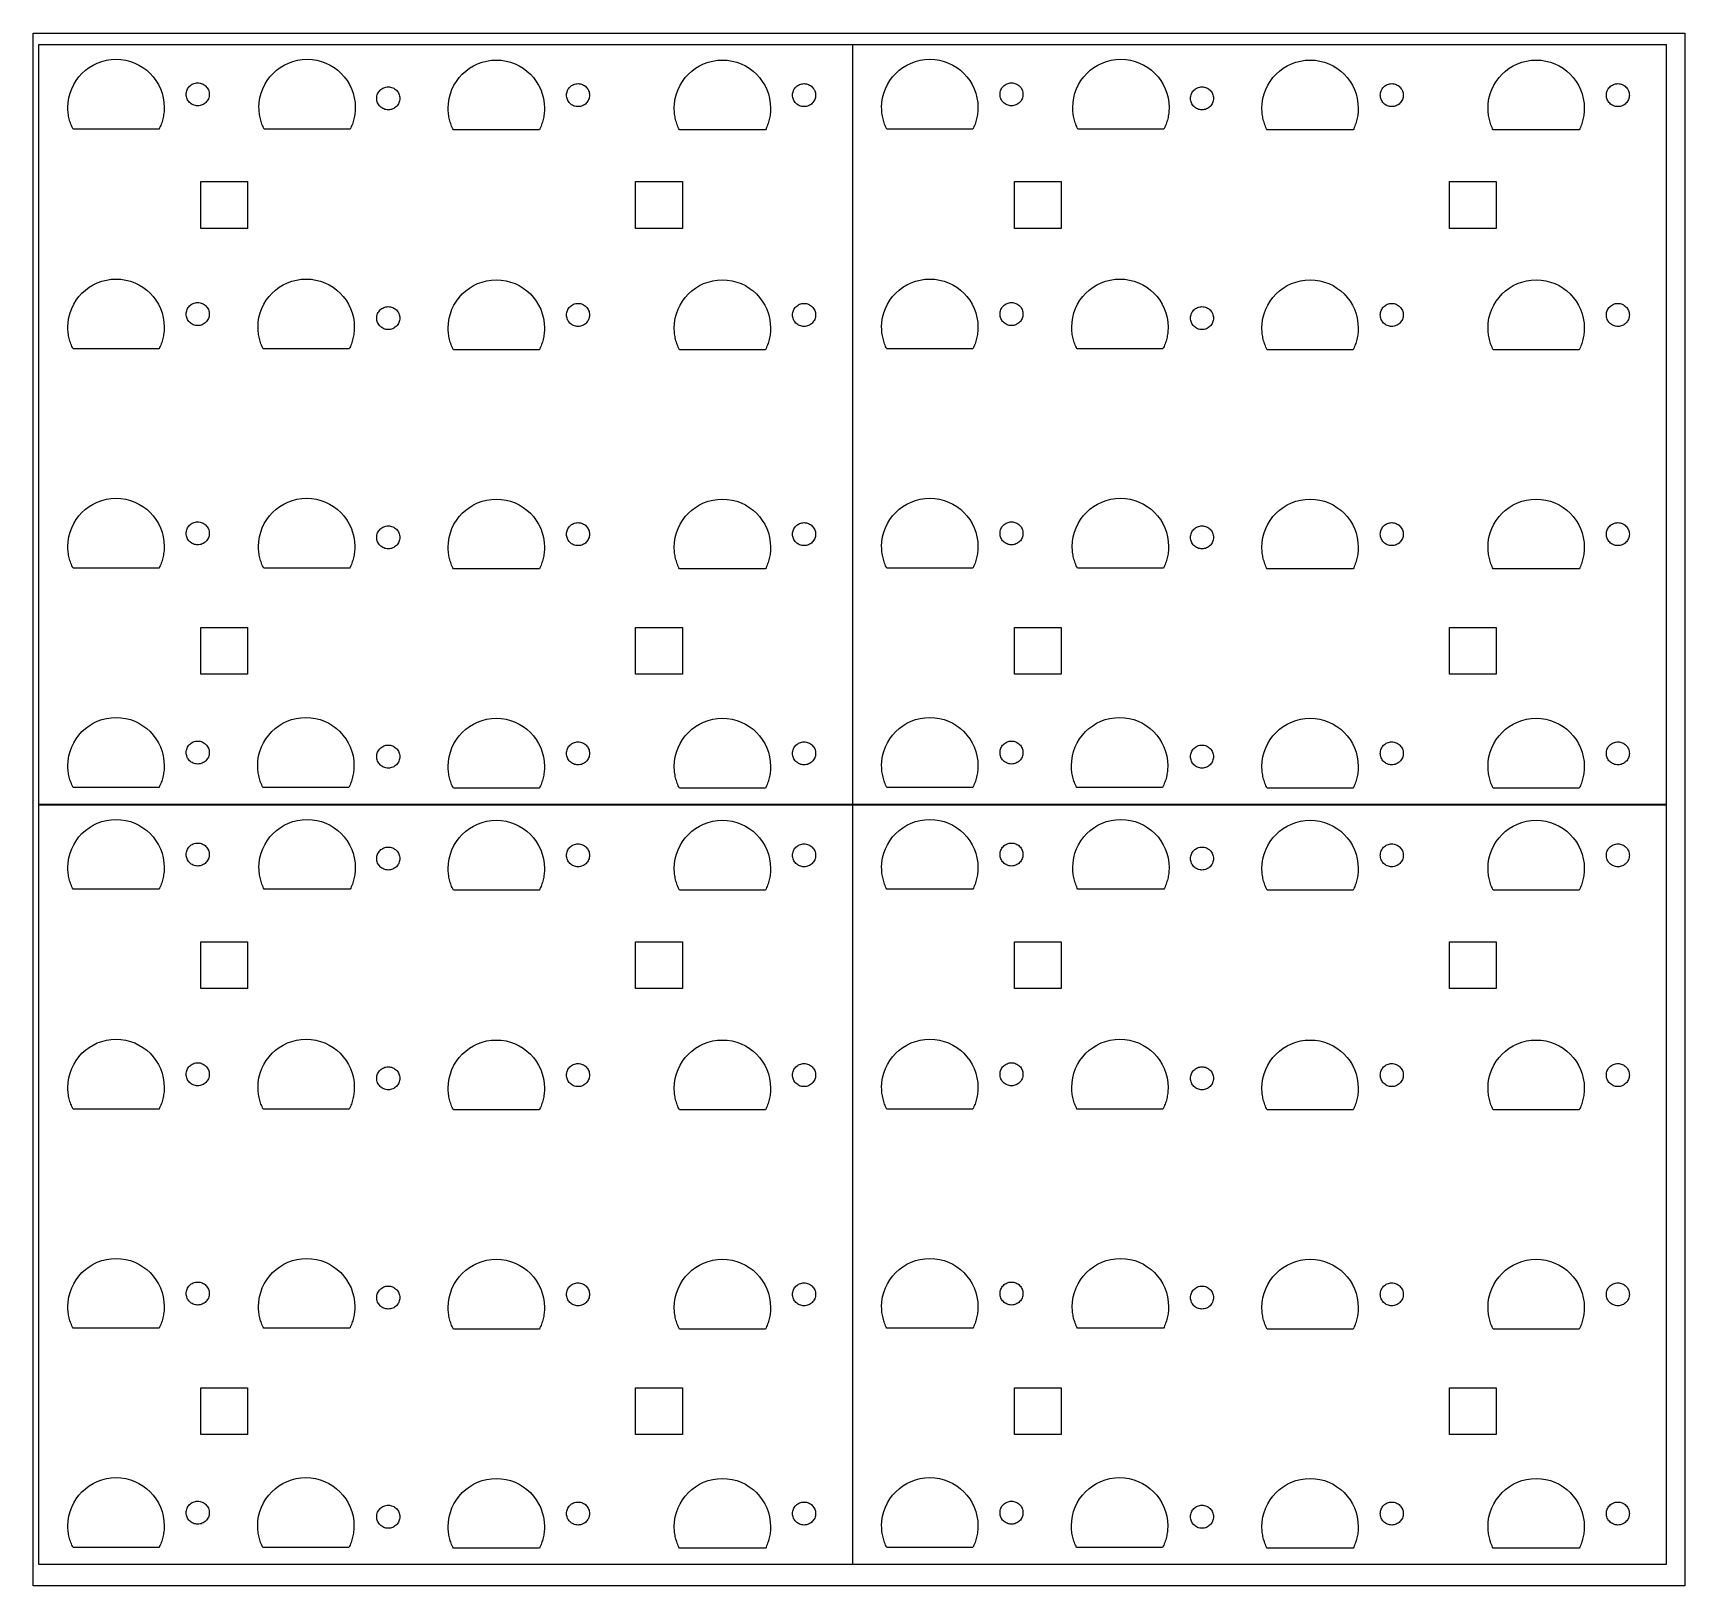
# Model space of a CAD drawing. Extents: x -370 to 54, y -4 to 394.
import ezdxf

# ---------------------------------------------------------------- set-up
doc = ezdxf.new("R2010")
doc.units = 0
doc.layers.get('0').update_dxf_attribs({"linetype": 'CONTINUOUS'})

msp = doc.modelspace()

# ---------------------------------------------------------------- linework, layer by layer
at = {"color": 5}
for p, q in [((-370.122281, 394.312742), (53.709556, 394.312742)), ((-370.122281, -4.039728), (-370.122281, 394.312742)), ((53.709556, 394.312742), (53.709556, -4.039728)), ((-355.731967, 385.47089), (-354.713427, 386.090393)), ((-354.713427, 386.090393), (-353.63356, 386.611208)), ((-353.63356, 386.611208), (-352.498632, 387.027114)), ((-352.498632, 387.027114), (-351.314822, 387.331891)), ((-351.314822, 387.331891), (-350.088341, 387.519318)), ((-350.088341, 387.519318), (-348.825397, 387.583176)), ((-348.825397, 387.583176), (-347.56248, 387.519318)), ((-347.56248, 387.519318), (-346.335999, 387.331891)), ((-346.335999, 387.331891), (-345.15219, 387.027114)), ((-345.15219, 387.027114), (-344.017261, 386.611208)), ((-344.017261, 386.611208), (-342.937394, 386.090393)), ((-342.937394, 386.090393), (-341.918854, 385.47089)), ((-306.701162, 385.47089), (-305.682622, 386.090393)), ((-305.682622, 386.090393), (-304.602783, 386.611208)), ((-304.602783, 386.611208), (-303.467826, 387.027114)), ((-303.467826, 387.027114), (-302.284017, 387.331891)), ((-302.284017, 387.331891), (-301.057536, 387.519318)), ((-301.057536, 387.519318), (-299.79462, 387.583176)), ((-299.79462, 387.583176), (-298.531703, 387.519318)), ((-298.531703, 387.519318), (-297.305222, 387.331891)), ((-297.305222, 387.331891), (-296.121384, 387.027114)), ((-296.121384, 387.027114), (-294.986456, 386.611208)), ((-294.986456, 386.611208), (-293.906617, 386.090393)), ((-293.906617, 386.090393), (-292.888049, 385.47089)), ((-258.163938, 385.264258), (-257.145398, 385.883761)), ((-257.145398, 385.883761), (-256.065531, 386.404577)), ((-256.065531, 386.404577), (-254.930602, 386.820482)), ((-254.930602, 386.820482), (-253.746793, 387.125259)), ((-253.746793, 387.125259), (-252.520312, 387.312686)), ((-252.520312, 387.312686), (-251.257367, 387.376544)), ((-251.257367, 387.376544), (-249.994451, 387.312686)), ((-249.994451, 387.312686), (-248.76797, 387.125259)), ((-248.76797, 387.125259), (-247.58416, 386.820482)), ((-247.58416, 386.820482), (-246.449232, 386.404577)), ((-246.449232, 386.404577), (-245.369365, 385.883761)), ((-245.369365, 385.883761), (-244.350825, 385.264258)), ((-200.15951, 385.264258), (-199.14097, 385.883761)), ((-199.14097, 385.883761), (-198.061103, 386.404577)), ((-198.061103, 386.404577), (-196.926175, 386.820482)), ((-196.926175, 386.820482), (-195.742365, 387.125259)), ((-195.742365, 387.125259), (-194.515884, 387.312686)), ((-194.515884, 387.312686), (-193.252939, 387.376544)), ((-193.252939, 387.376544), (-191.990023, 387.312686)), ((-191.990023, 387.312686), (-190.763542, 387.125259)), ((-190.763542, 387.125259), (-189.579733, 386.820482)), ((-189.579733, 386.820482), (-188.444804, 386.404577)), ((-188.444804, 386.404577), (-187.364937, 385.883761)), ((-187.364937, 385.883761), (-186.346397, 385.264258)), ((-146.947913, 385.470895), (-145.929373, 386.090398)), ((-145.929373, 386.090398), (-144.849506, 386.611214)), ((-144.849506, 386.611214), (-143.714577, 387.027119)), ((-143.714577, 387.027119), (-142.530768, 387.331897)), ((-142.530768, 387.331897), (-141.304287, 387.519323)), ((-141.304287, 387.519323), (-140.041342, 387.583182)), ((-140.041342, 387.583182), (-138.778426, 387.519323)), ((-138.778426, 387.519323), (-137.551945, 387.331897)), ((-137.551945, 387.331897), (-136.368135, 387.027119)), ((-136.368135, 387.027119), (-135.233207, 386.611214)), ((-135.233207, 386.611214), (-134.15334, 386.090398)), ((-134.15334, 386.090398), (-133.1348, 385.470895)), ((-97.917107, 385.470895), (-96.898567, 386.090398)), ((-96.898567, 386.090398), (-95.818729, 386.611214)), ((-95.818729, 386.611214), (-94.683772, 387.027119)), ((-94.683772, 387.027119), (-93.499963, 387.331897)), ((-93.499963, 387.331897), (-92.273481, 387.519323)), ((-92.273481, 387.519323), (-91.010565, 387.583182)), ((-91.010565, 387.583182), (-89.747649, 387.519323)), ((-89.747649, 387.519323), (-88.521167, 387.331897)), ((-88.521167, 387.331897), (-87.33733, 387.027119)), ((-87.33733, 387.027119), (-86.202401, 386.611214)), ((-86.202401, 386.611214), (-85.122563, 386.090398)), ((-85.122563, 386.090398), (-84.103995, 385.470895)), ((-49.379883, 385.264263), (-48.361343, 385.883767)), ((-48.361343, 385.883767), (-47.281476, 386.404582)), ((-47.281476, 386.404582), (-46.146548, 386.820488)), ((-46.146548, 386.820488), (-44.962739, 387.125265)), ((-44.962739, 387.125265), (-43.736257, 387.312692)), ((-43.736257, 387.312692), (-42.473313, 387.37655)), ((-42.473313, 387.37655), (-41.210397, 387.312692)), ((-41.210397, 387.312692), (-39.983915, 387.125265)), ((-39.983915, 387.125265), (-38.800106, 386.820488)), ((-38.800106, 386.820488), (-37.665177, 386.404582)), ((-37.665177, 386.404582), (-36.585311, 385.883767)), ((-36.585311, 385.883767), (-35.566771, 385.264263)), ((8.624545, 385.264263), (9.643085, 385.883767)), ((9.643085, 385.883767), (10.722951, 386.404582)), ((10.722951, 386.404582), (11.85788, 386.820488)), ((11.85788, 386.820488), (13.041689, 387.125265)), ((13.041689, 387.125265), (14.268171, 387.312692)), ((14.268171, 387.312692), (15.531115, 387.37655)), ((15.531115, 387.37655), (16.794031, 387.312692)), ((16.794031, 387.312692), (18.020513, 387.125265)), ((18.020513, 387.125265), (19.204322, 386.820488)), ((19.204322, 386.820488), (20.33925, 386.404582)), ((20.33925, 386.404582), (21.419117, 385.883767)), ((21.419117, 385.883767), (22.437657, 385.264263)), ((-359.687707, 381.110731), (-359.06885, 382.13038)), ((-359.06885, 382.13038), (-358.35765, 383.08244)), ((-358.35765, 383.08244), (-357.560287, 383.960693)), ((-357.560287, 383.960693), (-356.683, 384.758913)), ((-356.683, 384.758913), (-355.731967, 385.47089)), ((-341.918854, 385.47089), (-340.967822, 384.758913)), ((-340.967822, 384.758913), (-340.090506, 383.960693)), ((-340.090506, 383.960693), (-339.293172, 383.08244)), ((-339.293172, 383.08244), (-338.581944, 382.13038)), ((-338.581944, 382.13038), (-337.963115, 381.110731)), ((-310.656901, 381.110731), (-310.038073, 382.13038)), ((-310.038073, 382.13038), (-309.326873, 383.08244)), ((-309.326873, 383.08244), (-308.52951, 383.960693)), ((-308.52951, 383.960693), (-307.652194, 384.758913)), ((-307.652194, 384.758913), (-306.701162, 385.47089)), ((-292.888049, 385.47089), (-291.937017, 384.758913)), ((-291.937017, 384.758913), (-291.059729, 383.960693)), ((-291.059729, 383.960693), (-290.262366, 383.08244)), ((-290.262366, 383.08244), (-289.551166, 382.13038)), ((-289.551166, 382.13038), (-288.932338, 381.110731)), ((-262.119677, 380.904099), (-261.500849, 381.923749)), ((-261.500849, 381.923749), (-260.78962, 382.875808)), ((-260.78962, 382.875808), (-259.992258, 383.754061)), ((-259.992258, 383.754061), (-259.11497, 384.552282)), ((-259.11497, 384.552282), (-258.163938, 385.264258)), ((-244.350825, 385.264258), (-243.399793, 384.552282)), ((-243.399793, 384.552282), (-242.522477, 383.754061)), ((-242.522477, 383.754061), (-241.725142, 382.875808)), ((-241.725142, 382.875808), (-241.013914, 381.923749)), ((-241.013914, 381.923749), (-240.395085, 380.904099)), ((-204.115249, 380.904099), (-203.496421, 381.923749)), ((-203.496421, 381.923749), (-202.785193, 382.875808)), ((-202.785193, 382.875808), (-201.98783, 383.754061)), ((-201.98783, 383.754061), (-201.110542, 384.552282)), ((-201.110542, 384.552282), (-200.15951, 385.264258)), ((-186.346397, 385.264258), (-185.395365, 384.552282)), ((-185.395365, 384.552282), (-184.518049, 383.754061)), ((-184.518049, 383.754061), (-183.720715, 382.875808)), ((-183.720715, 382.875808), (-183.009486, 381.923749)), ((-183.009486, 381.923749), (-182.390658, 380.904099)), ((-150.903652, 381.110737), (-150.284795, 382.130386)), ((-150.284795, 382.130386), (-149.573595, 383.082446)), ((-149.573595, 383.082446), (-148.776233, 383.960699)), ((-148.776233, 383.960699), (-147.898945, 384.758919)), ((-147.898945, 384.758919), (-146.947913, 385.470895)), ((-133.1348, 385.470895), (-132.183767, 384.758919)), ((-132.183767, 384.758919), (-131.306451, 383.960699)), ((-131.306451, 383.960699), (-130.509117, 383.082446)), ((-130.509117, 383.082446), (-129.797889, 382.130386)), ((-129.797889, 382.130386), (-129.17906, 381.110737)), ((-101.872847, 381.110737), (-101.254018, 382.130386)), ((-101.254018, 382.130386), (-100.542818, 383.082446)), ((-100.542818, 383.082446), (-99.745456, 383.960699)), ((-99.745456, 383.960699), (-98.86814, 384.758919)), ((-98.86814, 384.758919), (-97.917107, 385.470895)), ((-84.103995, 385.470895), (-83.152962, 384.758919)), ((-83.152962, 384.758919), (-82.275674, 383.960699)), ((-82.275674, 383.960699), (-81.478312, 383.082446)), ((-81.478312, 383.082446), (-80.767112, 382.130386)), ((-80.767112, 382.130386), (-80.148283, 381.110737)), ((-53.335623, 380.904105), (-52.716794, 381.923754)), ((-52.716794, 381.923754), (-52.005566, 382.875814)), ((-52.005566, 382.875814), (-51.208203, 383.754067)), ((-51.208203, 383.754067), (-50.330916, 384.552287)), ((-50.330916, 384.552287), (-49.379883, 385.264263)), ((-35.566771, 385.264263), (-34.615738, 384.552287)), ((-34.615738, 384.552287), (-33.738422, 383.754067)), ((-33.738422, 383.754067), (-32.941088, 382.875814)), ((-32.941088, 382.875814), (-32.22986, 381.923754)), ((-32.22986, 381.923754), (-31.611031, 380.904105)), ((4.668805, 380.904105), (5.287634, 381.923754)), ((5.287634, 381.923754), (5.998862, 382.875814)), ((5.998862, 382.875814), (6.796224, 383.754067)), ((6.796224, 383.754067), (7.673512, 384.552287)), ((7.673512, 384.552287), (8.624545, 385.264263)), ((22.437657, 385.264263), (23.38869, 384.552287)), ((23.38869, 384.552287), (24.266006, 383.754067)), ((24.266006, 383.754067), (25.06334, 382.875814)), ((25.06334, 382.875814), (25.774568, 381.923754)), ((25.774568, 381.923754), (26.393397, 380.904105)), ((-361.115074, 376.480647), (-360.927848, 377.708452)), ((-360.927848, 377.708452), (-360.623414, 378.893545)), ((-360.623414, 378.893545), (-360.207955, 380.029713)), ((-360.207955, 380.029713), (-359.687707, 381.110731)), ((-337.963115, 381.110731), (-337.442866, 380.029713)), ((-337.442866, 380.029713), (-337.027407, 378.893545)), ((-337.027407, 378.893545), (-336.722974, 377.708452)), ((-336.722974, 377.708452), (-336.535748, 376.480647)), ((-312.084297, 376.480647), (-311.89707, 377.708449)), ((-311.89707, 377.708449), (-311.592609, 378.893545)), ((-311.592609, 378.893545), (-311.17715, 380.029713)), ((-311.17715, 380.029713), (-310.656901, 381.110731)), ((-288.932338, 381.110731), (-288.412089, 380.029713)), ((-288.412089, 380.029713), (-287.99663, 378.893545)), ((-287.99663, 378.893545), (-287.692169, 377.708452)), ((-287.692169, 377.708452), (-287.504942, 376.480647)), ((-263.547044, 376.274015), (-263.359818, 377.501817)), ((-263.359818, 377.501817), (-263.055385, 378.686914)), ((-263.055385, 378.686914), (-262.639926, 379.823081)), ((-262.639926, 379.823081), (-262.119677, 380.904099)), ((-240.395085, 380.904099), (-239.874837, 379.823081)), ((-239.874837, 379.823081), (-239.459378, 378.686914)), ((-239.459378, 378.686914), (-239.154945, 377.501817)), ((-239.154945, 377.501817), (-238.967718, 376.274015)), ((-205.542617, 376.274015), (-205.35539, 377.501817)), ((-205.35539, 377.501817), (-205.050957, 378.686914)), ((-205.050957, 378.686914), (-204.635498, 379.823081)), ((-204.635498, 379.823081), (-204.115249, 380.904099)), ((-182.390658, 380.904099), (-181.870409, 379.823081)), ((-181.870409, 379.823081), (-181.45495, 378.686914)), ((-181.45495, 378.686914), (-181.150517, 377.50182)), ((-181.150517, 377.50182), (-180.963291, 376.274015)), ((-152.331019, 376.480653), (-152.143793, 377.708458)), ((-152.143793, 377.708458), (-151.83936, 378.893551)), ((-151.83936, 378.893551), (-151.423901, 380.029719)), ((-151.423901, 380.029719), (-150.903652, 381.110737)), ((-129.17906, 381.110737), (-128.658812, 380.029719)), ((-128.658812, 380.029719), (-128.243353, 378.893551)), ((-128.243353, 378.893551), (-127.938919, 377.708458)), ((-127.938919, 377.708458), (-127.751693, 376.480653)), ((-103.300242, 376.480653), (-103.113016, 377.708455)), ((-103.113016, 377.708455), (-102.808555, 378.893551)), ((-102.808555, 378.893551), (-102.393095, 380.029719)), ((-102.393095, 380.029719), (-101.872847, 381.110737)), ((-80.148283, 381.110737), (-79.628035, 380.029719)), ((-79.628035, 380.029719), (-79.212575, 378.893551)), ((-79.212575, 378.893551), (-78.908114, 377.708458)), ((-78.908114, 377.708458), (-78.720888, 376.480653)), ((-54.76299, 376.274021), (-54.575764, 377.501823)), ((-54.575764, 377.501823), (-54.271331, 378.686919)), ((-54.271331, 378.686919), (-53.855871, 379.823087)), ((-53.855871, 379.823087), (-53.335623, 380.904105)), ((-31.611031, 380.904105), (-31.090783, 379.823087)), ((-31.090783, 379.823087), (-30.675323, 378.686919)), ((-30.675323, 378.686919), (-30.37089, 377.501823)), ((-30.37089, 377.501823), (-30.183664, 376.274021)), ((3.241438, 376.274021), (3.428664, 377.501823)), ((3.428664, 377.501823), (3.733097, 378.686919)), ((3.733097, 378.686919), (4.148557, 379.823087)), ((4.148557, 379.823087), (4.668805, 380.904105)), ((26.393397, 380.904105), (26.913645, 379.823087)), ((26.913645, 379.823087), (27.329105, 378.686919)), ((27.329105, 378.686919), (27.633538, 377.501826)), ((27.633538, 377.501826), (27.820764, 376.274021)), ((-361.173353, 374.842861), (-361.178997, 375.216354)), ((-361.178997, 375.216354), (-361.178856, 375.216354)), ((-361.178856, 375.216354), (-361.115074, 376.480647)), ((-361.156419, 374.472252), (-361.173353, 374.842861)), ((-361.128762, 374.104666), (-361.156419, 374.472252)), ((-361.090182, 373.740235), (-361.128762, 374.104666)), ((-361.04099, 373.379104), (-361.090182, 373.740235)), ((-360.981385, 373.021401), (-361.04099, 373.379104)), ((-360.911535, 372.667272), (-360.981385, 373.021401)), ((-336.666332, 373.021573), (-336.735194, 372.667402)), ((-336.60763, 373.379301), (-336.666332, 373.021573)), ((-336.559229, 373.740447), (-336.60763, 373.379301)), ((-336.521326, 374.104867), (-336.559229, 373.740447)), ((-336.535748, 376.480647), (-336.471937, 375.216354)), ((-336.493951, 374.472419), (-336.521326, 374.104867)), ((-336.477582, 374.842962), (-336.493951, 374.472419)), ((-336.471937, 375.216354), (-336.477582, 374.842962)), ((-312.142547, 374.842861), (-312.148192, 375.216354)), ((-312.148192, 375.216354), (-312.148079, 375.216354)), ((-312.148079, 375.216354), (-312.084297, 376.480647)), ((-312.125614, 374.472252), (-312.142547, 374.842861)), ((-312.097956, 374.104666), (-312.125614, 374.472252)), ((-312.059376, 373.740235), (-312.097956, 374.104666)), ((-312.010185, 373.379104), (-312.059376, 373.740235)), ((-311.95058, 373.021401), (-312.010185, 373.379104)), ((-311.88073, 372.667272), (-311.95058, 373.021401)), ((-287.635527, 373.021573), (-287.704417, 372.667402)), ((-287.576824, 373.379301), (-287.635527, 373.021573)), ((-287.528452, 373.740447), (-287.576824, 373.379301)), ((-287.490549, 374.104867), (-287.528452, 373.740447)), ((-287.504942, 376.480647), (-287.44116, 375.216354)), ((-287.463174, 374.472419), (-287.490549, 374.104867)), ((-287.446805, 374.842962), (-287.463174, 374.472419)), ((-287.44116, 375.216354), (-287.446805, 374.842962)), ((-263.605605, 374.636229), (-263.61125, 375.009722)), ((-263.61125, 375.009722), (-263.610827, 375.009722)), ((-263.610827, 375.009722), (-263.547044, 376.274015)), ((-263.588672, 374.26562), (-263.605605, 374.636229)), ((-263.560732, 373.898034), (-263.588672, 374.26562)), ((-263.522152, 373.533604), (-263.560732, 373.898034)), ((-263.472961, 373.172472), (-263.522152, 373.533604)), ((-263.413356, 372.814769), (-263.472961, 373.172472)), ((-239.0396, 373.17267), (-239.098303, 372.814942)), ((-238.991199, 373.533815), (-239.0396, 373.17267)), ((-238.953297, 373.898235), (-238.991199, 373.533815)), ((-238.967718, 376.274015), (-238.903908, 375.009722)), ((-238.925921, 374.265787), (-238.953297, 373.898235)), ((-238.909552, 374.63633), (-238.925921, 374.265787)), ((-238.903908, 375.009722), (-238.909552, 374.63633)), ((-205.601178, 374.636229), (-205.606822, 375.009722)), ((-205.606822, 375.009722), (-205.606399, 375.009722)), ((-205.606399, 375.009722), (-205.542617, 376.274015)), ((-205.584244, 374.26562), (-205.601178, 374.636229)), ((-205.556304, 373.898034), (-205.584244, 374.26562)), ((-205.517725, 373.533604), (-205.556304, 373.898034)), ((-205.468533, 373.172472), (-205.517725, 373.533604)), ((-205.408928, 372.814769), (-205.468533, 373.172472)), ((-181.035173, 373.17267), (-181.093875, 372.814942)), ((-180.986771, 373.533815), (-181.035173, 373.17267)), ((-180.948869, 373.898235), (-180.986771, 373.533815)), ((-180.963291, 376.274015), (-180.89948, 375.009722)), ((-180.921493, 374.265787), (-180.948869, 373.898235)), ((-180.905125, 374.63633), (-180.921493, 374.265787)), ((-180.89948, 375.009722), (-180.905125, 374.63633)), ((-152.389298, 374.842866), (-152.394943, 375.216359)), ((-152.394943, 375.216359), (-152.394801, 375.216359)), ((-152.394801, 375.216359), (-152.331019, 376.480653)), ((-152.372365, 374.472258), (-152.389298, 374.842866)), ((-152.344707, 374.104672), (-152.372365, 374.472258)), ((-152.306127, 373.740241), (-152.344707, 374.104672)), ((-152.256936, 373.37911), (-152.306127, 373.740241)), ((-152.197331, 373.021407), (-152.256936, 373.37911)), ((-152.127481, 372.667277), (-152.197331, 373.021407)), ((-127.882277, 373.021579), (-127.95114, 372.667407)), ((-127.823575, 373.379307), (-127.882277, 373.021579)), ((-127.775174, 373.740453), (-127.823575, 373.379307)), ((-127.737272, 374.104872), (-127.775174, 373.740453)), ((-127.751693, 376.480653), (-127.687883, 375.216359)), ((-127.709896, 374.472424), (-127.737272, 374.104872)), ((-127.693527, 374.842968), (-127.709896, 374.472424)), ((-127.687883, 375.216359), (-127.693527, 374.842968)), ((-103.358493, 374.842866), (-103.364137, 375.216359)), ((-103.364137, 375.216359), (-103.364024, 375.216359)), ((-103.364024, 375.216359), (-103.300242, 376.480653)), ((-103.341559, 374.472258), (-103.358493, 374.842866)), ((-103.313902, 374.104672), (-103.341559, 374.472258)), ((-103.275322, 373.740241), (-103.313902, 374.104672)), ((-103.226131, 373.37911), (-103.275322, 373.740241)), ((-103.166525, 373.021407), (-103.226131, 373.37911)), ((-103.096675, 372.667277), (-103.166525, 373.021407)), ((-78.851472, 373.021579), (-78.920363, 372.667407)), ((-78.79277, 373.379307), (-78.851472, 373.021579)), ((-78.744397, 373.740453), (-78.79277, 373.379307)), ((-78.706495, 374.104872), (-78.744397, 373.740453)), ((-78.720888, 376.480653), (-78.657106, 375.216359)), ((-78.679119, 374.472424), (-78.706495, 374.104872)), ((-78.66275, 374.842968), (-78.679119, 374.472424)), ((-78.657106, 375.216359), (-78.66275, 374.842968)), ((-54.821551, 374.636235), (-54.827195, 375.009727)), ((-54.827195, 375.009727), (-54.826772, 375.009727)), ((-54.826772, 375.009727), (-54.76299, 376.274021)), ((-54.804618, 374.265626), (-54.821551, 374.636235)), ((-54.776678, 373.89804), (-54.804618, 374.265626)), ((-54.738098, 373.533609), (-54.776678, 373.89804)), ((-54.688907, 373.172478), (-54.738098, 373.533609)), ((-54.629301, 372.814775), (-54.688907, 373.172478)), ((-30.255546, 373.172675), (-30.314248, 372.814947)), ((-30.207145, 373.533821), (-30.255546, 373.172675)), ((-30.169242, 373.89824), (-30.207145, 373.533821)), ((-30.183664, 376.274021), (-30.119853, 375.009727)), ((-30.141867, 374.265792), (-30.169242, 373.89824)), ((-30.125498, 374.636336), (-30.141867, 374.265792)), ((-30.119853, 375.009727), (-30.125498, 374.636336)), ((3.182877, 374.636235), (3.177232, 375.009727)), ((3.177232, 375.009727), (3.177656, 375.009727)), ((3.177656, 375.009727), (3.241438, 376.274021)), ((3.19981, 374.265626), (3.182877, 374.636235)), ((3.22775, 373.89804), (3.19981, 374.265626)), ((3.26633, 373.533609), (3.22775, 373.89804)), ((3.315521, 373.172478), (3.26633, 373.533609)), ((3.375127, 372.814775), (3.315521, 373.172478)), ((27.748882, 373.172675), (27.69018, 372.814947)), ((27.797283, 373.533821), (27.748882, 373.172675)), ((27.835185, 373.89824), (27.797283, 373.533821)), ((27.820764, 376.274021), (27.884574, 375.009727)), ((27.862561, 374.265792), (27.835185, 373.89824)), ((27.87893, 374.636336), (27.862561, 374.265792)), ((27.884574, 375.009727), (27.87893, 374.636336)), ((-360.831638, 372.31685), (-360.911535, 372.667272)), ((-360.741891, 371.970273), (-360.831638, 372.31685)), ((-360.642436, 371.627681), (-360.741891, 371.970273)), ((-360.533527, 371.289206), (-360.642436, 371.627681)), ((-360.415304, 370.95499), (-360.533527, 371.289206)), ((-360.287937, 370.625171), (-360.415304, 370.95499)), ((-360.151652, 370.299882), (-360.287937, 370.625171)), ((-360.006618, 369.979263), (-360.151652, 370.299882)), ((-359.853032, 369.663451), (-360.006618, 369.979263)), ((-358.473897, 369.663451), (-359.853032, 369.663451)), ((-357.094762, 369.663451), (-358.473897, 369.663451)), ((-355.715655, 369.663451), (-357.094762, 369.663451)), ((-354.336519, 369.663451), (-355.715655, 369.663451)), ((-352.957384, 369.663451), (-354.336519, 369.663451)), ((-351.578249, 369.663451), (-352.957384, 369.663451)), ((-350.199142, 369.663451), (-351.578249, 369.663451)), ((-348.820006, 369.663451), (-350.199142, 369.663451)), ((-347.440871, 369.663451), (-348.820006, 369.663451)), ((-346.061736, 369.663451), (-347.440871, 369.663451)), ((-344.682628, 369.663451), (-346.061736, 369.663451)), ((-343.303493, 369.663451), (-344.682628, 369.663451)), ((-341.924358, 369.663451), (-343.303493, 369.663451)), ((-340.545222, 369.663451), (-341.924358, 369.663451)), ((-339.166115, 369.663451), (-340.545222, 369.663451)), ((-337.78698, 369.663451), (-339.166115, 369.663451)), ((-337.633592, 369.979201), (-337.78698, 369.663451)), ((-337.488953, 370.299786), (-337.633592, 369.979201)), ((-337.353261, 370.625067), (-337.488953, 370.299786)), ((-337.226656, 370.954902), (-337.353261, 370.625067)), ((-337.109252, 371.28915), (-337.226656, 370.954902)), ((-337.001273, 371.627664), (-337.109252, 371.28915)), ((-336.902834, 371.970304), (-337.001273, 371.627664)), ((-336.814075, 372.316932), (-336.902834, 371.970304)), ((-336.735194, 372.667402), (-336.814075, 372.316932)), ((-311.800861, 372.31685), (-311.88073, 372.667272)), ((-311.711086, 371.970273), (-311.800861, 372.31685)), ((-311.611659, 371.627681), (-311.711086, 371.970273)), ((-311.502721, 371.289206), (-311.611659, 371.627681)), ((-311.384498, 370.95499), (-311.502721, 371.289206)), ((-311.25716, 370.625171), (-311.384498, 370.95499)), ((-311.120875, 370.299882), (-311.25716, 370.625171)), ((-310.975841, 369.979263), (-311.120875, 370.299882)), ((-310.822227, 369.663451), (-310.975841, 369.979263)), ((-309.44312, 369.663451), (-310.822227, 369.663451)), ((-308.063985, 369.663451), (-309.44312, 369.663451)), ((-306.684849, 369.663451), (-308.063985, 369.663451)), ((-305.305714, 369.663451), (-306.684849, 369.663451)), ((-303.926607, 369.663451), (-305.305714, 369.663451)), ((-302.547472, 369.663451), (-303.926607, 369.663451)), ((-301.168336, 369.663451), (-302.547472, 369.663451)), ((-299.789201, 369.663451), (-301.168336, 369.663451)), ((-298.410094, 369.663451), (-299.789201, 369.663451)), ((-297.030958, 369.663451), (-298.410094, 369.663451)), ((-295.651823, 369.663451), (-297.030958, 369.663451)), ((-294.272688, 369.663451), (-295.651823, 369.663451)), ((-292.893581, 369.663451), (-294.272688, 369.663451)), ((-291.514445, 369.663451), (-292.893581, 369.663451)), ((-290.13531, 369.663451), (-291.514445, 369.663451)), ((-288.756175, 369.663451), (-290.13531, 369.663451)), ((-288.602787, 369.979201), (-288.756175, 369.663451)), ((-288.458176, 370.299786), (-288.602787, 369.979201)), ((-288.322484, 370.625067), (-288.458176, 370.299786)), ((-288.195851, 370.954902), (-288.322484, 370.625067)), ((-288.078474, 371.28915), (-288.195851, 370.954902)), ((-287.970468, 371.627664), (-288.078474, 371.28915)), ((-287.872029, 371.970304), (-287.970468, 371.627664)), ((-287.783298, 372.316932), (-287.872029, 371.970304)), ((-287.704417, 372.667402), (-287.783298, 372.316932)), ((-263.343506, 372.46064), (-263.413356, 372.814769)), ((-263.263609, 372.110219), (-263.343506, 372.46064)), ((-263.173862, 371.763641), (-263.263609, 372.110219)), ((-263.074407, 371.421049), (-263.173862, 371.763641)), ((-262.965497, 371.082574), (-263.074407, 371.421049)), ((-262.847274, 370.748358), (-262.965497, 371.082574)), ((-262.719907, 370.418539), (-262.847274, 370.748358)), ((-262.583622, 370.09325), (-262.719907, 370.418539)), ((-262.438588, 369.772631), (-262.583622, 370.09325)), ((-262.285003, 369.456819), (-262.438588, 369.772631)), ((-260.905868, 369.456819), (-262.285003, 369.456819)), ((-259.526732, 369.456819), (-260.905868, 369.456819)), ((-258.147625, 369.456819), (-259.526732, 369.456819)), ((-256.76849, 369.456819), (-258.147625, 369.456819)), ((-255.389355, 369.456819), (-256.76849, 369.456819)), ((-254.010219, 369.456819), (-255.389355, 369.456819)), ((-252.631112, 369.456819), (-254.010219, 369.456819)), ((-251.251977, 369.456819), (-252.631112, 369.456819)), ((-249.872841, 369.456819), (-251.251977, 369.456819)), ((-248.493706, 369.456819), (-249.872841, 369.456819)), ((-247.114599, 369.456819), (-248.493706, 369.456819)), ((-245.735464, 369.456819), (-247.114599, 369.456819)), ((-244.356328, 369.456819), (-245.735464, 369.456819)), ((-242.977193, 369.456819), (-244.356328, 369.456819)), ((-241.598086, 369.456819), (-242.977193, 369.456819)), ((-240.218951, 369.456819), (-241.598086, 369.456819)), ((-240.065563, 369.772569), (-240.218951, 369.456819)), ((-239.920924, 370.093154), (-240.065563, 369.772569)), ((-239.785231, 370.418435), (-239.920924, 370.093154)), ((-239.658627, 370.748271), (-239.785231, 370.418435)), ((-239.541222, 371.082518), (-239.658627, 370.748271)), ((-239.433244, 371.421032), (-239.541222, 371.082518)), ((-239.334805, 371.763672), (-239.433244, 371.421032)), ((-239.246046, 372.1103), (-239.334805, 371.763672)), ((-239.167165, 372.46077), (-239.246046, 372.1103)), ((-239.098303, 372.814942), (-239.167165, 372.46077)), ((-205.339078, 372.46064), (-205.408928, 372.814769)), ((-205.259181, 372.110219), (-205.339078, 372.46064)), ((-205.169434, 371.763641), (-205.259181, 372.110219)), ((-205.069979, 371.421049), (-205.169434, 371.763641)), ((-204.961069, 371.082574), (-205.069979, 371.421049)), ((-204.842847, 370.748358), (-204.961069, 371.082574)), ((-204.71548, 370.418539), (-204.842847, 370.748358)), ((-204.579195, 370.09325), (-204.71548, 370.418539)), ((-204.434161, 369.772631), (-204.579195, 370.09325)), ((-204.280575, 369.456819), (-204.434161, 369.772631)), ((-202.90144, 369.456819), (-204.280575, 369.456819)), ((-201.522305, 369.456819), (-202.90144, 369.456819)), ((-200.143197, 369.456819), (-201.522305, 369.456819)), ((-198.764062, 369.456819), (-200.143197, 369.456819)), ((-197.384927, 369.456819), (-198.764062, 369.456819)), ((-196.005791, 369.456819), (-197.384927, 369.456819)), ((-194.626684, 369.456819), (-196.005791, 369.456819)), ((-193.247549, 369.456819), (-194.626684, 369.456819)), ((-191.868414, 369.456819), (-193.247549, 369.456819)), ((-190.489278, 369.456819), (-191.868414, 369.456819)), ((-189.110171, 369.456819), (-190.489278, 369.456819)), ((-187.731036, 369.456819), (-189.110171, 369.456819)), ((-186.351901, 369.456819), (-187.731036, 369.456819)), ((-184.972765, 369.456819), (-186.351901, 369.456819)), ((-183.593658, 369.456819), (-184.972765, 369.456819)), ((-182.214523, 369.456819), (-183.593658, 369.456819)), ((-182.061135, 369.772569), (-182.214523, 369.456819)), ((-181.916496, 370.093154), (-182.061135, 369.772569)), ((-181.780804, 370.418435), (-181.916496, 370.093154)), ((-181.654199, 370.748271), (-181.780804, 370.418435)), ((-181.536794, 371.082518), (-181.654199, 370.748271)), ((-181.428816, 371.421032), (-181.536794, 371.082518)), ((-181.330377, 371.763672), (-181.428816, 371.421032)), ((-181.241618, 372.1103), (-181.330377, 371.763672)), ((-181.162737, 372.46077), (-181.241618, 372.1103)), ((-181.093875, 372.814942), (-181.162737, 372.46077)), ((-152.047583, 372.316856), (-152.127481, 372.667277)), ((-151.957837, 371.970279), (-152.047583, 372.316856)), ((-151.858382, 371.627686), (-151.957837, 371.970279)), ((-151.749472, 371.289212), (-151.858382, 371.627686)), ((-151.631249, 370.954996), (-151.749472, 371.289212)), ((-151.503882, 370.625177), (-151.631249, 370.954996)), ((-151.367597, 370.299887), (-151.503882, 370.625177)), ((-151.222563, 369.979269), (-151.367597, 370.299887)), ((-151.068978, 369.663456), (-151.222563, 369.979269)), ((-149.689843, 369.663456), (-151.068978, 369.663456)), ((-148.310707, 369.663456), (-149.689843, 369.663456)), ((-146.9316, 369.663456), (-148.310707, 369.663456)), ((-145.552465, 369.663456), (-146.9316, 369.663456)), ((-144.173329, 369.663456), (-145.552465, 369.663456)), ((-142.794194, 369.663456), (-144.173329, 369.663456)), ((-141.415087, 369.663456), (-142.794194, 369.663456)), ((-140.035952, 369.663456), (-141.415087, 369.663456)), ((-138.656816, 369.663456), (-140.035952, 369.663456)), ((-137.277681, 369.663456), (-138.656816, 369.663456)), ((-135.898574, 369.663456), (-137.277681, 369.663456)), ((-134.519439, 369.663456), (-135.898574, 369.663456)), ((-133.140303, 369.663456), (-134.519439, 369.663456)), ((-131.761168, 369.663456), (-133.140303, 369.663456)), ((-130.382061, 369.663456), (-131.761168, 369.663456)), ((-129.002925, 369.663456), (-130.382061, 369.663456)), ((-128.849538, 369.979207), (-129.002925, 369.663456)), ((-128.704899, 370.299791), (-128.849538, 369.979207)), ((-128.569206, 370.625072), (-128.704899, 370.299791)), ((-128.442601, 370.954908), (-128.569206, 370.625072)), ((-128.325197, 371.289155), (-128.442601, 370.954908)), ((-128.217219, 371.627669), (-128.325197, 371.289155)), ((-128.11878, 371.97031), (-128.217219, 371.627669)), ((-128.030021, 372.316938), (-128.11878, 371.97031)), ((-127.95114, 372.667407), (-128.030021, 372.316938)), ((-103.016806, 372.316856), (-103.096675, 372.667277)), ((-102.927031, 371.970279), (-103.016806, 372.316856)), ((-102.827605, 371.627686), (-102.927031, 371.970279)), ((-102.718667, 371.289212), (-102.827605, 371.627686)), ((-102.600444, 370.954996), (-102.718667, 371.289212)), ((-102.473105, 370.625177), (-102.600444, 370.954996)), ((-102.33682, 370.299887), (-102.473105, 370.625177)), ((-102.191786, 369.979269), (-102.33682, 370.299887)), ((-102.038173, 369.663456), (-102.191786, 369.979269)), ((-100.659065, 369.663456), (-102.038173, 369.663456)), ((-99.27993, 369.663456), (-100.659065, 369.663456)), ((-97.900795, 369.663456), (-99.27993, 369.663456)), ((-96.521659, 369.663456), (-97.900795, 369.663456)), ((-95.142552, 369.663456), (-96.521659, 369.663456)), ((-93.763417, 369.663456), (-95.142552, 369.663456)), ((-92.384282, 369.663456), (-93.763417, 369.663456)), ((-91.005146, 369.663456), (-92.384282, 369.663456)), ((-89.626039, 369.663456), (-91.005146, 369.663456)), ((-88.246904, 369.663456), (-89.626039, 369.663456)), ((-86.867769, 369.663456), (-88.246904, 369.663456)), ((-85.488633, 369.663456), (-86.867769, 369.663456)), ((-84.109526, 369.663456), (-85.488633, 369.663456)), ((-82.730391, 369.663456), (-84.109526, 369.663456)), ((-81.351255, 369.663456), (-82.730391, 369.663456)), ((-79.97212, 369.663456), (-81.351255, 369.663456)), ((-79.818732, 369.979207), (-79.97212, 369.663456)), ((-79.674122, 370.299791), (-79.818732, 369.979207)), ((-79.538429, 370.625072), (-79.674122, 370.299791)), ((-79.411796, 370.954908), (-79.538429, 370.625072)), ((-79.29442, 371.289155), (-79.411796, 370.954908)), ((-79.186413, 371.627669), (-79.29442, 371.289155)), ((-79.087974, 371.97031), (-79.186413, 371.627669)), ((-78.999244, 372.316938), (-79.087974, 371.97031)), ((-78.920363, 372.667407), (-78.999244, 372.316938)), ((-54.559451, 372.460646), (-54.629301, 372.814775)), ((-54.479554, 372.110224), (-54.559451, 372.460646)), ((-54.389807, 371.763647), (-54.479554, 372.110224)), ((-54.290352, 371.421055), (-54.389807, 371.763647)), ((-54.181443, 371.08258), (-54.290352, 371.421055)), ((-54.06322, 370.748364), (-54.181443, 371.08258)), ((-53.935853, 370.418545), (-54.06322, 370.748364)), ((-53.799568, 370.093255), (-53.935853, 370.418545)), ((-53.654534, 369.772637), (-53.799568, 370.093255)), ((-53.500949, 369.456825), (-53.654534, 369.772637)), ((-52.121813, 369.456825), (-53.500949, 369.456825)), ((-50.742678, 369.456825), (-52.121813, 369.456825)), ((-49.363571, 369.456825), (-50.742678, 369.456825)), ((-47.984435, 369.456825), (-49.363571, 369.456825)), ((-46.6053, 369.456825), (-47.984435, 369.456825)), ((-45.226165, 369.456825), (-46.6053, 369.456825)), ((-43.847058, 369.456825), (-45.226165, 369.456825)), ((-42.467922, 369.456825), (-43.847058, 369.456825)), ((-41.088787, 369.456825), (-42.467922, 369.456825)), ((-39.709652, 369.456825), (-41.088787, 369.456825)), ((-38.330545, 369.456825), (-39.709652, 369.456825)), ((-36.951409, 369.456825), (-38.330545, 369.456825)), ((-35.572274, 369.456825), (-36.951409, 369.456825)), ((-34.193139, 369.456825), (-35.572274, 369.456825)), ((-32.814031, 369.456825), (-34.193139, 369.456825)), ((-31.434896, 369.456825), (-32.814031, 369.456825)), ((-31.281508, 369.772575), (-31.434896, 369.456825)), ((-31.136869, 370.093159), (-31.281508, 369.772575)), ((-31.001177, 370.41844), (-31.136869, 370.093159)), ((-30.874572, 370.748276), (-31.001177, 370.41844)), ((-30.757168, 371.082523), (-30.874572, 370.748276)), ((-30.649189, 371.421038), (-30.757168, 371.082523)), ((-30.55075, 371.763678), (-30.649189, 371.421038)), ((-30.461991, 372.110306), (-30.55075, 371.763678)), ((-30.38311, 372.460775), (-30.461991, 372.110306)), ((-30.314248, 372.814947), (-30.38311, 372.460775)), ((3.444977, 372.460646), (3.375127, 372.814775)), ((3.524874, 372.110224), (3.444977, 372.460646)), ((3.61462, 371.763647), (3.524874, 372.110224)), ((3.714075, 371.421055), (3.61462, 371.763647)), ((3.822985, 371.08258), (3.714075, 371.421055)), ((3.941208, 370.748364), (3.822985, 371.08258)), ((4.068575, 370.418545), (3.941208, 370.748364)), ((4.20486, 370.093255), (4.068575, 370.418545)), ((4.349894, 369.772637), (4.20486, 370.093255)), ((4.503479, 369.456825), (4.349894, 369.772637)), ((5.882615, 369.456825), (4.503479, 369.456825)), ((7.26175, 369.456825), (5.882615, 369.456825)), ((8.640857, 369.456825), (7.26175, 369.456825)), ((10.019992, 369.456825), (8.640857, 369.456825)), ((11.399128, 369.456825), (10.019992, 369.456825)), ((12.778263, 369.456825), (11.399128, 369.456825)), ((14.15737, 369.456825), (12.778263, 369.456825)), ((15.536505, 369.456825), (14.15737, 369.456825)), ((16.915641, 369.456825), (15.536505, 369.456825)), ((18.294776, 369.456825), (16.915641, 369.456825)), ((19.673883, 369.456825), (18.294776, 369.456825)), ((21.053019, 369.456825), (19.673883, 369.456825)), ((22.432154, 369.456825), (21.053019, 369.456825)), ((23.811289, 369.456825), (22.432154, 369.456825)), ((25.190396, 369.456825), (23.811289, 369.456825)), ((26.569532, 369.456825), (25.190396, 369.456825)), ((26.722919, 369.772575), (26.569532, 369.456825)), ((26.867558, 370.093159), (26.722919, 369.772575)), ((27.003251, 370.41844), (26.867558, 370.093159)), ((27.129856, 370.748276), (27.003251, 370.41844)), ((27.24726, 371.082523), (27.129856, 370.748276)), ((27.355238, 371.421038), (27.24726, 371.082523)), ((27.453677, 371.763678), (27.355238, 371.421038)), ((27.542436, 372.110306), (27.453677, 371.763678)), ((27.621317, 372.460775), (27.542436, 372.110306)), ((27.69018, 372.814947), (27.621317, 372.460775)), ((-353.63356, 330.2403), (-352.498632, 330.656205)), ((-352.498632, 330.656205), (-351.314822, 330.960983)), ((-351.314822, 330.960983), (-350.088341, 331.148409)), ((-350.088341, 331.148409), (-348.825397, 331.212268)), ((-348.825397, 331.212268), (-347.56248, 331.148409)), ((-347.56248, 331.148409), (-346.335999, 330.960983)), ((-346.335999, 330.960983), (-345.15219, 330.656205)), ((-345.15219, 330.656205), (-344.017261, 330.2403)), ((-304.853989, 330.240066), (-303.719032, 330.655971)), ((-303.719032, 330.655971), (-302.535223, 330.960748)), ((-302.535223, 330.960748), (-301.308742, 331.148175)), ((-301.308742, 331.148175), (-300.045826, 331.212033)), ((-300.045826, 331.212033), (-298.782909, 331.148175)), ((-298.782909, 331.148175), (-297.556428, 330.960748)), ((-297.556428, 330.960748), (-296.37259, 330.655971)), ((-296.37259, 330.655971), (-295.237662, 330.240066)), ((-254.930602, 330.449585), (-253.746793, 330.754362)), ((-253.746793, 330.754362), (-252.520312, 330.941789)), ((-252.520312, 330.941789), (-251.257367, 331.005647)), ((-251.257367, 331.005647), (-249.994451, 330.941789)), ((-249.994451, 330.941789), (-248.76797, 330.754362)), ((-248.76797, 330.754362), (-247.58416, 330.449585)), ((-196.926175, 330.449585), (-195.742365, 330.754362)), ((-195.742365, 330.754362), (-194.515884, 330.941789)), ((-194.515884, 330.941789), (-193.252939, 331.005647)), ((-193.252939, 331.005647), (-191.990023, 330.941789)), ((-191.990023, 330.941789), (-190.763542, 330.754362)), ((-190.763542, 330.754362), (-189.579733, 330.449585)), ((-144.849506, 330.240305), (-143.714577, 330.656211)), ((-143.714577, 330.656211), (-142.530768, 330.960988)), ((-142.530768, 330.960988), (-141.304287, 331.148415)), ((-141.304287, 331.148415), (-140.041342, 331.212273)), ((-140.041342, 331.212273), (-138.778426, 331.148415)), ((-138.778426, 331.148415), (-137.551945, 330.960988)), ((-137.551945, 330.960988), (-136.368135, 330.656211)), ((-136.368135, 330.656211), (-135.233207, 330.240305)), ((-96.069935, 330.240071), (-94.934978, 330.655976)), ((-94.934978, 330.655976), (-93.751169, 330.960754)), ((-93.751169, 330.960754), (-92.524687, 331.148181)), ((-92.524687, 331.148181), (-91.261771, 331.212039)), ((-91.261771, 331.212039), (-89.998855, 331.148181)), ((-89.998855, 331.148181), (-88.772373, 330.960754)), ((-88.772373, 330.960754), (-87.588536, 330.655976)), ((-87.588536, 330.655976), (-86.453607, 330.240071)), ((-46.146548, 330.44959), (-44.962739, 330.754368)), ((-44.962739, 330.754368), (-43.736257, 330.941794)), ((-43.736257, 330.941794), (-42.473313, 331.005653)), ((-42.473313, 331.005653), (-41.210397, 330.941794)), ((-41.210397, 330.941794), (-39.983915, 330.754368)), ((-39.983915, 330.754368), (-38.800106, 330.44959)), ((11.85788, 330.44959), (13.041689, 330.754368)), ((13.041689, 330.754368), (14.268171, 330.941794)), ((14.268171, 330.941794), (15.531115, 331.005653)), ((15.531115, 331.005653), (16.794031, 330.941794)), ((16.794031, 330.941794), (18.020513, 330.754368)), ((18.020513, 330.754368), (19.204322, 330.44959)), ((-359.06885, 325.759472), (-358.35765, 326.711531)), ((-358.35765, 326.711531), (-357.560287, 327.589784)), ((-357.560287, 327.589784), (-356.683, 328.388005)), ((-356.683, 328.388005), (-355.731967, 329.099981)), ((-355.731967, 329.099981), (-354.713427, 329.719484)), ((-354.713427, 329.719484), (-353.63356, 330.2403)), ((-344.017261, 330.2403), (-342.937394, 329.719484)), ((-342.937394, 329.719484), (-341.918854, 329.099981)), ((-341.918854, 329.099981), (-340.967822, 328.388005)), ((-340.967822, 328.388005), (-340.090506, 327.589784)), ((-340.090506, 327.589784), (-339.293172, 326.711531)), ((-339.293172, 326.711531), (-338.581944, 325.759472)), ((-310.289279, 325.759237), (-309.578079, 326.711297)), ((-309.578079, 326.711297), (-308.780716, 327.58955)), ((-308.780716, 327.58955), (-307.9034, 328.387771)), ((-307.9034, 328.387771), (-306.952368, 329.099747)), ((-306.952368, 329.099747), (-305.933828, 329.71925)), ((-305.933828, 329.71925), (-304.853989, 330.240066)), ((-295.237662, 330.240066), (-294.157823, 329.71925)), ((-294.157823, 329.71925), (-293.139255, 329.099747)), ((-293.139255, 329.099747), (-292.188223, 328.387771)), ((-292.188223, 328.387771), (-291.310935, 327.58955)), ((-291.310935, 327.58955), (-290.513572, 326.711297)), ((-290.513572, 326.711297), (-289.802372, 325.759237)), ((-261.500849, 325.552851), (-260.78962, 326.504911)), ((-260.78962, 326.504911), (-259.992258, 327.383164)), ((-259.992258, 327.383164), (-259.11497, 328.181384)), ((-259.11497, 328.181384), (-258.163938, 328.89336)), ((-258.163938, 328.89336), (-257.145398, 329.512864)), ((-257.145398, 329.512864), (-256.065531, 330.033679)), ((-256.065531, 330.033679), (-254.930602, 330.449585)), ((-247.58416, 330.449585), (-246.449232, 330.033679)), ((-246.449232, 330.033679), (-245.369365, 329.512864)), ((-245.369365, 329.512864), (-244.350825, 328.89336)), ((-244.350825, 328.89336), (-243.399793, 328.181384)), ((-243.399793, 328.181384), (-242.522477, 327.383164)), ((-242.522477, 327.383164), (-241.725142, 326.504911)), ((-241.725142, 326.504911), (-241.013914, 325.552851)), ((-203.496421, 325.552851), (-202.785193, 326.504911)), ((-202.785193, 326.504911), (-201.98783, 327.383164)), ((-201.98783, 327.383164), (-201.110542, 328.181384)), ((-201.110542, 328.181384), (-200.15951, 328.89336)), ((-200.15951, 328.89336), (-199.14097, 329.512864)), ((-199.14097, 329.512864), (-198.061103, 330.033679)), ((-198.061103, 330.033679), (-196.926175, 330.449585)), ((-189.579733, 330.449585), (-188.444804, 330.033679)), ((-188.444804, 330.033679), (-187.364937, 329.512864)), ((-187.364937, 329.512864), (-186.346397, 328.89336)), ((-186.346397, 328.89336), (-185.395365, 328.181384)), ((-185.395365, 328.181384), (-184.518049, 327.383164)), ((-184.518049, 327.383164), (-183.720715, 326.504911)), ((-183.720715, 326.504911), (-183.009486, 325.552851)), ((-150.284795, 325.759477), (-149.573595, 326.711537)), ((-149.573595, 326.711537), (-148.776233, 327.58979)), ((-148.776233, 327.58979), (-147.898945, 328.38801)), ((-147.898945, 328.38801), (-146.947913, 329.099987)), ((-146.947913, 329.099987), (-145.929373, 329.71949)), ((-145.929373, 329.71949), (-144.849506, 330.240305)), ((-135.233207, 330.240305), (-134.15334, 329.71949)), ((-134.15334, 329.71949), (-133.1348, 329.099987)), ((-133.1348, 329.099987), (-132.183767, 328.38801)), ((-132.183767, 328.38801), (-131.306451, 327.58979)), ((-131.306451, 327.58979), (-130.509117, 326.711537)), ((-130.509117, 326.711537), (-129.797889, 325.759477)), ((-101.505224, 325.759243), (-100.794024, 326.711303)), ((-100.794024, 326.711303), (-99.996662, 327.589556)), ((-99.996662, 327.589556), (-99.119346, 328.387776)), ((-99.119346, 328.387776), (-98.168313, 329.099752)), ((-98.168313, 329.099752), (-97.149773, 329.719256)), ((-97.149773, 329.719256), (-96.069935, 330.240071)), ((-86.453607, 330.240071), (-85.373769, 329.719256)), ((-85.373769, 329.719256), (-84.355201, 329.099752)), ((-84.355201, 329.099752), (-83.404168, 328.387776)), ((-83.404168, 328.387776), (-82.52688, 327.589556)), ((-82.52688, 327.589556), (-81.729518, 326.711303)), ((-81.729518, 326.711303), (-81.018318, 325.759243)), ((-52.716794, 325.552857), (-52.005566, 326.504917)), ((-52.005566, 326.504917), (-51.208203, 327.38317)), ((-51.208203, 327.38317), (-50.330916, 328.18139)), ((-50.330916, 328.18139), (-49.379883, 328.893366)), ((-49.379883, 328.893366), (-48.361343, 329.512869)), ((-48.361343, 329.512869), (-47.281476, 330.033685)), ((-47.281476, 330.033685), (-46.146548, 330.44959)), ((-38.800106, 330.44959), (-37.665177, 330.033685)), ((-37.665177, 330.033685), (-36.585311, 329.512869)), ((-36.585311, 329.512869), (-35.566771, 328.893366)), ((-35.566771, 328.893366), (-34.615738, 328.18139)), ((-34.615738, 328.18139), (-33.738422, 327.38317)), ((-33.738422, 327.38317), (-32.941088, 326.504917)), ((-32.941088, 326.504917), (-32.22986, 325.552857)), ((5.287634, 325.552857), (5.998862, 326.504917)), ((5.998862, 326.504917), (6.796224, 327.38317)), ((6.796224, 327.38317), (7.673512, 328.18139)), ((7.673512, 328.18139), (8.624545, 328.893366)), ((8.624545, 328.893366), (9.643085, 329.512869)), ((9.643085, 329.512869), (10.722951, 330.033685)), ((10.722951, 330.033685), (11.85788, 330.44959)), ((19.204322, 330.44959), (20.33925, 330.033685)), ((20.33925, 330.033685), (21.419117, 329.512869)), ((21.419117, 329.512869), (22.437657, 328.893366)), ((22.437657, 328.893366), (23.38869, 328.18139)), ((23.38869, 328.18139), (24.266006, 327.38317)), ((24.266006, 327.38317), (25.06334, 326.504917)), ((25.06334, 326.504917), (25.774568, 325.552857)), ((-360.927848, 321.337539), (-360.623414, 322.522636)), ((-360.623414, 322.522636), (-360.207955, 323.658803)), ((-360.207955, 323.658803), (-359.687707, 324.739821)), ((-359.687707, 324.739821), (-359.06885, 325.759472)), ((-338.581944, 325.759472), (-337.963115, 324.739821)), ((-337.963115, 324.739821), (-337.442866, 323.658803)), ((-337.442866, 323.658803), (-337.027407, 322.522636)), ((-337.027407, 322.522636), (-336.722974, 321.337542)), ((-312.148276, 321.337305), (-311.843815, 322.522401)), ((-311.843815, 322.522401), (-311.428356, 323.658569)), ((-311.428356, 323.658569), (-310.908107, 324.739587)), ((-310.908107, 324.739587), (-310.289279, 325.759237)), ((-289.802372, 325.759237), (-289.183544, 324.739587)), ((-289.183544, 324.739587), (-288.663295, 323.658569)), ((-288.663295, 323.658569), (-288.247836, 322.522401)), ((-288.247836, 322.522401), (-287.943375, 321.337308)), ((-263.359818, 321.130919), (-263.055385, 322.316015)), ((-263.055385, 322.316015), (-262.639926, 323.452183)), ((-262.639926, 323.452183), (-262.119677, 324.533201)), ((-262.119677, 324.533201), (-261.500849, 325.552851)), ((-241.013914, 325.552851), (-240.395085, 324.533201)), ((-240.395085, 324.533201), (-239.874837, 323.452183)), ((-239.874837, 323.452183), (-239.459378, 322.316015)), ((-239.459378, 322.316015), (-239.154945, 321.130919)), ((-205.35539, 321.130919), (-205.050957, 322.316015)), ((-205.050957, 322.316015), (-204.635498, 323.452183)), ((-204.635498, 323.452183), (-204.115249, 324.533201)), ((-204.115249, 324.533201), (-203.496421, 325.552851)), ((-183.009486, 325.552851), (-182.390658, 324.533201)), ((-182.390658, 324.533201), (-181.870409, 323.452183)), ((-181.870409, 323.452183), (-181.45495, 322.316015)), ((-181.45495, 322.316015), (-181.150517, 321.130919)), ((-152.143793, 321.337545), (-151.83936, 322.522642)), ((-151.83936, 322.522642), (-151.423901, 323.658809)), ((-151.423901, 323.658809), (-150.903652, 324.739827)), ((-150.903652, 324.739827), (-150.284795, 325.759477)), ((-129.797889, 325.759477), (-129.17906, 324.739827)), ((-129.17906, 324.739827), (-128.658812, 323.658809)), ((-128.658812, 323.658809), (-128.243353, 322.522642)), ((-128.243353, 322.522642), (-127.938919, 321.337548)), ((-103.364222, 321.337311), (-103.059761, 322.522407)), ((-103.059761, 322.522407), (-102.644301, 323.658575)), ((-102.644301, 323.658575), (-102.124053, 324.739593)), ((-102.124053, 324.739593), (-101.505224, 325.759243)), ((-81.018318, 325.759243), (-80.399489, 324.739593)), ((-80.399489, 324.739593), (-79.879241, 323.658575)), ((-79.879241, 323.658575), (-79.463781, 322.522407)), ((-79.463781, 322.522407), (-79.15932, 321.337314)), ((-54.575764, 321.130925), (-54.271331, 322.316021)), ((-54.271331, 322.316021), (-53.855871, 323.452189)), ((-53.855871, 323.452189), (-53.335623, 324.533207)), ((-53.335623, 324.533207), (-52.716794, 325.552857)), ((-32.22986, 325.552857), (-31.611031, 324.533207)), ((-31.611031, 324.533207), (-31.090783, 323.452189)), ((-31.090783, 323.452189), (-30.675323, 322.316021)), ((-30.675323, 322.316021), (-30.37089, 321.130925)), ((3.428664, 321.130925), (3.733097, 322.316021)), ((3.733097, 322.316021), (4.148557, 323.452189)), ((4.148557, 323.452189), (4.668805, 324.533207)), ((4.668805, 324.533207), (5.287634, 325.552857)), ((25.774568, 325.552857), (26.393397, 324.533207)), ((26.393397, 324.533207), (26.913645, 323.452189)), ((26.913645, 323.452189), (27.329105, 322.316021)), ((27.329105, 322.316021), (27.633538, 321.130925)), ((-361.173353, 318.471951), (-361.178997, 318.845444)), ((-361.178997, 318.845444), (-361.178856, 318.845444)), ((-361.178856, 318.845444), (-361.115074, 320.109737)), ((-361.156419, 318.101342), (-361.173353, 318.471951)), ((-361.128762, 317.733756), (-361.156419, 318.101342)), ((-361.115074, 320.109737), (-360.927848, 321.337539)), ((-336.722974, 321.337542), (-336.535748, 320.109737)), ((-336.535748, 320.109737), (-336.471937, 318.845444)), ((-336.493951, 318.101509), (-336.521326, 317.733957)), ((-336.477582, 318.472053), (-336.493951, 318.101509)), ((-336.471937, 318.845444), (-336.477582, 318.472053)), ((-312.394036, 318.471717), (-312.39968, 318.84521)), ((-312.39968, 318.84521), (-312.399285, 318.84521)), ((-312.399285, 318.84521), (-312.335503, 320.109503)), ((-312.377102, 318.101108), (-312.394036, 318.471717)), ((-312.349162, 317.733522), (-312.377102, 318.101108)), ((-312.335503, 320.109503), (-312.148276, 321.337305)), ((-287.943375, 321.337308), (-287.756148, 320.109503)), ((-287.756148, 320.109503), (-287.692366, 318.84521)), ((-287.71438, 318.101275), (-287.741755, 317.733723)), ((-287.698011, 318.471818), (-287.71438, 318.101275)), ((-287.692366, 318.84521), (-287.698011, 318.471818)), ((-263.605605, 318.26533), (-263.61125, 318.638823)), ((-263.61125, 318.638823), (-263.610827, 318.638823)), ((-263.610827, 318.638823), (-263.547044, 319.903117)), ((-263.588672, 317.894722), (-263.605605, 318.26533)), ((-263.560732, 317.527136), (-263.588672, 317.894722)), ((-263.547044, 319.903117), (-263.359818, 321.130919)), ((-239.154945, 321.130919), (-238.967718, 319.903117)), ((-238.967718, 319.903117), (-238.903908, 318.638823)), ((-238.925921, 317.894888), (-238.953297, 317.527336)), ((-238.909552, 318.265432), (-238.925921, 317.894888)), ((-238.903908, 318.638823), (-238.909552, 318.265432)), ((-205.601178, 318.26533), (-205.606822, 318.638823)), ((-205.606822, 318.638823), (-205.606399, 318.638823)), ((-205.606399, 318.638823), (-205.542617, 319.903117)), ((-205.584244, 317.894722), (-205.601178, 318.26533)), ((-205.556304, 317.527136), (-205.584244, 317.894722)), ((-205.542617, 319.903117), (-205.35539, 321.130919)), ((-181.150517, 321.130919), (-180.963291, 319.903117)), ((-180.963291, 319.903117), (-180.89948, 318.638823)), ((-180.921493, 317.894888), (-180.948869, 317.527336)), ((-180.905125, 318.265432), (-180.921493, 317.894888)), ((-180.89948, 318.638823), (-180.905125, 318.265432)), ((-152.389298, 318.471957), (-152.394943, 318.84545)), ((-152.394943, 318.84545), (-152.394801, 318.84545)), ((-152.394801, 318.84545), (-152.331019, 320.109743)), ((-152.372365, 318.101348), (-152.389298, 318.471957)), ((-152.344707, 317.733762), (-152.372365, 318.101348)), ((-152.331019, 320.109743), (-152.143793, 321.337545)), ((-127.938919, 321.337548), (-127.751693, 320.109743)), ((-127.751693, 320.109743), (-127.687883, 318.84545)), ((-127.709896, 318.101515), (-127.737272, 317.733963)), ((-127.693527, 318.472058), (-127.709896, 318.101515)), ((-127.687883, 318.84545), (-127.693527, 318.472058)), ((-103.609981, 318.471723), (-103.615625, 318.845216)), ((-103.615625, 318.845216), (-103.61523, 318.845216)), ((-103.61523, 318.845216), (-103.551448, 320.109509)), ((-103.593048, 318.101114), (-103.609981, 318.471723)), ((-103.565108, 317.733528), (-103.593048, 318.101114)), ((-103.551448, 320.109509), (-103.364222, 321.337311)), ((-79.15932, 321.337314), (-78.972094, 320.109509)), ((-78.972094, 320.109509), (-78.908312, 318.845216)), ((-78.930325, 318.101281), (-78.957701, 317.733728)), ((-78.913956, 318.471824), (-78.930325, 318.101281)), ((-78.908312, 318.845216), (-78.913956, 318.471824)), ((-54.821551, 318.265336), (-54.827195, 318.638829)), ((-54.827195, 318.638829), (-54.826772, 318.638829)), ((-54.826772, 318.638829), (-54.76299, 319.903123)), ((-54.804618, 317.894728), (-54.821551, 318.265336)), ((-54.776678, 317.527142), (-54.804618, 317.894728)), ((-54.76299, 319.903123), (-54.575764, 321.130925)), ((-30.37089, 321.130925), (-30.183664, 319.903123)), ((-30.183664, 319.903123), (-30.119853, 318.638829)), ((-30.141867, 317.894894), (-30.169242, 317.527342)), ((-30.125498, 318.265438), (-30.141867, 317.894894)), ((-30.119853, 318.638829), (-30.125498, 318.265438)), ((3.182877, 318.265336), (3.177232, 318.638829)), ((3.177232, 318.638829), (3.177656, 318.638829)), ((3.177656, 318.638829), (3.241438, 319.903123)), ((3.19981, 317.894728), (3.182877, 318.265336)), ((3.22775, 317.527142), (3.19981, 317.894728)), ((3.241438, 319.903123), (3.428664, 321.130925)), ((27.633538, 321.130925), (27.820764, 319.903123)), ((27.820764, 319.903123), (27.884574, 318.638829)), ((27.862561, 317.894894), (27.835185, 317.527342)), ((27.87893, 318.265438), (27.862561, 317.894894)), ((27.884574, 318.638829), (27.87893, 318.265438)), ((-361.090182, 317.369326), (-361.128762, 317.733756)), ((-361.04099, 317.008194), (-361.090182, 317.369326)), ((-360.981385, 316.650492), (-361.04099, 317.008194)), ((-360.911535, 316.296362), (-360.981385, 316.650492)), ((-360.831638, 315.945941), (-360.911535, 316.296362)), ((-360.741891, 315.599363), (-360.831638, 315.945941)), ((-360.642436, 315.256771), (-360.741891, 315.599363)), ((-360.533527, 314.918296), (-360.642436, 315.256771)), ((-360.415304, 314.58408), (-360.533527, 314.918296)), ((-360.287937, 314.254261), (-360.415304, 314.58408)), ((-360.151652, 313.928972), (-360.287937, 314.254261)), ((-360.006618, 313.608353), (-360.151652, 313.928972)), ((-337.488953, 313.928876), (-337.633592, 313.608291)), ((-337.353261, 314.254157), (-337.488953, 313.928876)), ((-337.226656, 314.583993), (-337.353261, 314.254157)), ((-337.109252, 314.91824), (-337.226656, 314.583993)), ((-337.001273, 315.256754), (-337.109252, 314.91824)), ((-336.902834, 315.599394), (-337.001273, 315.256754)), ((-336.814075, 315.946023), (-336.902834, 315.599394)), ((-336.735194, 316.296492), (-336.814075, 315.946023)), ((-336.666332, 316.650664), (-336.735194, 316.296492)), ((-336.60763, 317.008392), (-336.666332, 316.650664)), ((-336.559229, 317.369537), (-336.60763, 317.008392)), ((-336.521326, 317.733957), (-336.559229, 317.369537)), ((-312.310582, 317.369091), (-312.349162, 317.733522)), ((-312.261391, 317.00796), (-312.310582, 317.369091)), ((-312.201786, 316.650257), (-312.261391, 317.00796)), ((-312.131936, 316.296128), (-312.201786, 316.650257)), ((-312.052067, 315.945706), (-312.131936, 316.296128)), ((-311.962292, 315.599129), (-312.052067, 315.945706)), ((-311.862865, 315.256537), (-311.962292, 315.599129)), ((-311.753927, 314.918062), (-311.862865, 315.256537)), ((-311.635704, 314.583846), (-311.753927, 314.918062)), ((-311.508366, 314.254027), (-311.635704, 314.583846)), ((-311.372081, 313.928738), (-311.508366, 314.254027)), ((-311.227047, 313.608119), (-311.372081, 313.928738)), ((-288.709382, 313.928642), (-288.853993, 313.608057)), ((-288.57369, 314.253923), (-288.709382, 313.928642)), ((-288.447057, 314.583758), (-288.57369, 314.253923)), ((-288.32968, 314.918006), (-288.447057, 314.583758)), ((-288.221674, 315.25652), (-288.32968, 314.918006)), ((-288.123235, 315.59916), (-288.221674, 315.25652)), ((-288.034504, 315.945788), (-288.123235, 315.59916)), ((-287.955623, 316.296258), (-288.034504, 315.945788)), ((-287.886733, 316.650429), (-287.955623, 316.296258)), ((-287.82803, 317.008157), (-287.886733, 316.650429)), ((-287.779658, 317.369303), (-287.82803, 317.008157)), ((-287.741755, 317.733723), (-287.779658, 317.369303)), ((-263.522152, 317.162705), (-263.560732, 317.527136)), ((-263.472961, 316.801574), (-263.522152, 317.162705)), ((-263.413356, 316.443871), (-263.472961, 316.801574)), ((-263.343506, 316.089741), (-263.413356, 316.443871)), ((-263.263609, 315.73932), (-263.343506, 316.089741)), ((-263.173862, 315.392743), (-263.263609, 315.73932)), ((-263.074407, 315.05015), (-263.173862, 315.392743)), ((-262.965497, 314.711676), (-263.074407, 315.05015)), ((-262.847274, 314.37746), (-262.965497, 314.711676)), ((-262.719907, 314.047641), (-262.847274, 314.37746)), ((-262.583622, 313.722351), (-262.719907, 314.047641)), ((-262.438588, 313.401733), (-262.583622, 313.722351)), ((-239.920924, 313.722255), (-240.065563, 313.401671)), ((-239.785231, 314.047536), (-239.920924, 313.722255)), ((-239.658627, 314.377372), (-239.785231, 314.047536)), ((-239.541222, 314.711619), (-239.658627, 314.377372)), ((-239.433244, 315.050134), (-239.541222, 314.711619)), ((-239.334805, 315.392774), (-239.433244, 315.050134)), ((-239.246046, 315.739402), (-239.334805, 315.392774)), ((-239.167165, 316.089871), (-239.246046, 315.739402)), ((-239.098303, 316.444043), (-239.167165, 316.089871)), ((-239.0396, 316.801771), (-239.098303, 316.444043)), ((-238.991199, 317.162917), (-239.0396, 316.801771)), ((-238.953297, 317.527336), (-238.991199, 317.162917)), ((-205.517725, 317.162705), (-205.556304, 317.527136)), ((-205.468533, 316.801574), (-205.517725, 317.162705)), ((-205.408928, 316.443871), (-205.468533, 316.801574)), ((-205.339078, 316.089741), (-205.408928, 316.443871)), ((-205.259181, 315.73932), (-205.339078, 316.089741)), ((-205.169434, 315.392743), (-205.259181, 315.73932)), ((-205.069979, 315.05015), (-205.169434, 315.392743)), ((-204.961069, 314.711676), (-205.069979, 315.05015)), ((-204.842847, 314.37746), (-204.961069, 314.711676)), ((-204.71548, 314.047641), (-204.842847, 314.37746)), ((-204.579195, 313.722351), (-204.71548, 314.047641)), ((-204.434161, 313.401733), (-204.579195, 313.722351)), ((-181.916496, 313.722255), (-182.061135, 313.401671)), ((-181.780804, 314.047536), (-181.916496, 313.722255)), ((-181.654199, 314.377372), (-181.780804, 314.047536)), ((-181.536794, 314.711619), (-181.654199, 314.377372)), ((-181.428816, 315.050134), (-181.536794, 314.711619)), ((-181.330377, 315.392774), (-181.428816, 315.050134)), ((-181.241618, 315.739402), (-181.330377, 315.392774)), ((-181.162737, 316.089871), (-181.241618, 315.739402)), ((-181.093875, 316.444043), (-181.162737, 316.089871)), ((-181.035173, 316.801771), (-181.093875, 316.444043)), ((-180.986771, 317.162917), (-181.035173, 316.801771)), ((-180.948869, 317.527336), (-180.986771, 317.162917)), ((-152.306127, 317.369332), (-152.344707, 317.733762)), ((-152.256936, 317.0082), (-152.306127, 317.369332)), ((-152.197331, 316.650497), (-152.256936, 317.0082)), ((-152.127481, 316.296368), (-152.197331, 316.650497)), ((-152.047583, 315.945947), (-152.127481, 316.296368)), ((-151.957837, 315.599369), (-152.047583, 315.945947)), ((-151.858382, 315.256777), (-151.957837, 315.599369)), ((-151.749472, 314.918302), (-151.858382, 315.256777)), ((-151.631249, 314.584086), (-151.749472, 314.918302)), ((-151.503882, 314.254267), (-151.631249, 314.584086)), ((-151.367597, 313.928978), (-151.503882, 314.254267)), ((-151.222563, 313.608359), (-151.367597, 313.928978)), ((-128.704899, 313.928882), (-128.849538, 313.608297)), ((-128.569206, 314.254163), (-128.704899, 313.928882)), ((-128.442601, 314.583999), (-128.569206, 314.254163)), ((-128.325197, 314.918246), (-128.442601, 314.583999)), ((-128.217219, 315.25676), (-128.325197, 314.918246)), ((-128.11878, 315.5994), (-128.217219, 315.25676)), ((-128.030021, 315.946028), (-128.11878, 315.5994)), ((-127.95114, 316.296498), (-128.030021, 315.946028)), ((-127.882277, 316.65067), (-127.95114, 316.296498)), ((-127.823575, 317.008398), (-127.882277, 316.65067)), ((-127.775174, 317.369543), (-127.823575, 317.008398)), ((-127.737272, 317.733963), (-127.775174, 317.369543)), ((-103.526528, 317.369097), (-103.565108, 317.733528)), ((-103.477337, 317.007966), (-103.526528, 317.369097)), ((-103.417731, 316.650263), (-103.477337, 317.007966)), ((-103.347881, 316.296134), (-103.417731, 316.650263)), ((-103.268012, 315.945712), (-103.347881, 316.296134)), ((-103.178237, 315.599135), (-103.268012, 315.945712)), ((-103.078811, 315.256543), (-103.178237, 315.599135)), ((-102.969873, 314.918068), (-103.078811, 315.256543)), ((-102.85165, 314.583852), (-102.969873, 314.918068)), ((-102.724311, 314.254033), (-102.85165, 314.583852)), ((-102.588026, 313.928744), (-102.724311, 314.254033)), ((-102.442992, 313.608125), (-102.588026, 313.928744)), ((-79.925328, 313.928648), (-80.069938, 313.608063)), ((-79.789635, 314.253928), (-79.925328, 313.928648)), ((-79.663002, 314.583764), (-79.789635, 314.253928)), ((-79.545626, 314.918011), (-79.663002, 314.583764)), ((-79.437619, 315.256526), (-79.545626, 314.918011)), ((-79.33918, 315.599166), (-79.437619, 315.256526)), ((-79.25045, 315.945794), (-79.33918, 315.599166)), ((-79.171569, 316.296263), (-79.25045, 315.945794)), ((-79.102678, 316.650435), (-79.171569, 316.296263)), ((-79.043976, 317.008163), (-79.102678, 316.650435)), ((-78.995603, 317.369309), (-79.043976, 317.008163)), ((-78.957701, 317.733728), (-78.995603, 317.369309)), ((-54.738098, 317.162711), (-54.776678, 317.527142)), ((-54.688907, 316.80158), (-54.738098, 317.162711)), ((-54.629301, 316.443877), (-54.688907, 316.80158)), ((-54.559451, 316.089747), (-54.629301, 316.443877)), ((-54.479554, 315.739326), (-54.559451, 316.089747)), ((-54.389807, 315.392749), (-54.479554, 315.739326)), ((-54.290352, 315.050156), (-54.389807, 315.392749)), ((-54.181443, 314.711682), (-54.290352, 315.050156)), ((-54.06322, 314.377466), (-54.181443, 314.711682)), ((-53.935853, 314.047647), (-54.06322, 314.377466)), ((-53.799568, 313.722357), (-53.935853, 314.047647)), ((-53.654534, 313.401739), (-53.799568, 313.722357)), ((-31.136869, 313.722261), (-31.281508, 313.401677)), ((-31.001177, 314.047542), (-31.136869, 313.722261)), ((-30.874572, 314.377378), (-31.001177, 314.047542)), ((-30.757168, 314.711625), (-30.874572, 314.377378)), ((-30.649189, 315.050139), (-30.757168, 314.711625)), ((-30.55075, 315.39278), (-30.649189, 315.050139)), ((-30.461991, 315.739408), (-30.55075, 315.39278)), ((-30.38311, 316.089877), (-30.461991, 315.739408)), ((-30.314248, 316.444049), (-30.38311, 316.089877)), ((-30.255546, 316.801777), (-30.314248, 316.444049)), ((-30.207145, 317.162923), (-30.255546, 316.801777)), ((-30.169242, 317.527342), (-30.207145, 317.162923)), ((3.26633, 317.162711), (3.22775, 317.527142)), ((3.315521, 316.80158), (3.26633, 317.162711)), ((3.375127, 316.443877), (3.315521, 316.80158)), ((3.444977, 316.089747), (3.375127, 316.443877)), ((3.524874, 315.739326), (3.444977, 316.089747)), ((3.61462, 315.392749), (3.524874, 315.739326)), ((3.714075, 315.050156), (3.61462, 315.392749)), ((3.822985, 314.711682), (3.714075, 315.050156)), ((3.941208, 314.377466), (3.822985, 314.711682)), ((4.068575, 314.047647), (3.941208, 314.377466)), ((4.20486, 313.722357), (4.068575, 314.047647)), ((4.349894, 313.401739), (4.20486, 313.722357)), ((26.867558, 313.722261), (26.722919, 313.401677)), ((27.003251, 314.047542), (26.867558, 313.722261)), ((27.129856, 314.377378), (27.003251, 314.047542)), ((27.24726, 314.711625), (27.129856, 314.377378)), ((27.355238, 315.050139), (27.24726, 314.711625)), ((27.453677, 315.39278), (27.355238, 315.050139)), ((27.542436, 315.739408), (27.453677, 315.39278)), ((27.621317, 316.089877), (27.542436, 315.739408)), ((27.69018, 316.444049), (27.621317, 316.089877)), ((27.748882, 316.801777), (27.69018, 316.444049)), ((27.797283, 317.162923), (27.748882, 316.801777)), ((27.835185, 317.527342), (27.797283, 317.162923)), ((-359.853032, 313.292541), (-360.006618, 313.608353)), ((-358.473897, 313.292541), (-359.853032, 313.292541)), ((-357.094762, 313.292541), (-358.473897, 313.292541)), ((-355.715655, 313.292541), (-357.094762, 313.292541)), ((-354.336519, 313.292541), (-355.715655, 313.292541)), ((-352.957384, 313.292541), (-354.336519, 313.292541)), ((-351.578249, 313.292541), (-352.957384, 313.292541)), ((-350.199142, 313.292541), (-351.578249, 313.292541)), ((-348.820006, 313.292541), (-350.199142, 313.292541)), ((-347.440871, 313.292541), (-348.820006, 313.292541)), ((-346.061736, 313.292541), (-347.440871, 313.292541)), ((-344.682628, 313.292541), (-346.061736, 313.292541)), ((-343.303493, 313.292541), (-344.682628, 313.292541)), ((-341.924358, 313.292541), (-343.303493, 313.292541)), ((-340.545222, 313.292541), (-341.924358, 313.292541)), ((-339.166115, 313.292541), (-340.545222, 313.292541)), ((-337.78698, 313.292541), (-339.166115, 313.292541)), ((-337.633592, 313.608291), (-337.78698, 313.292541)), ((-311.073433, 313.292307), (-311.227047, 313.608119)), ((-309.694326, 313.292307), (-311.073433, 313.292307)), ((-308.315191, 313.292307), (-309.694326, 313.292307)), ((-306.936055, 313.292307), (-308.315191, 313.292307)), ((-305.55692, 313.292307), (-306.936055, 313.292307)), ((-304.177813, 313.292307), (-305.55692, 313.292307)), ((-302.798678, 313.292307), (-304.177813, 313.292307)), ((-301.419542, 313.292307), (-302.798678, 313.292307)), ((-300.040407, 313.292307), (-301.419542, 313.292307)), ((-298.6613, 313.292307), (-300.040407, 313.292307)), ((-297.282164, 313.292307), (-298.6613, 313.292307)), ((-295.903029, 313.292307), (-297.282164, 313.292307)), ((-294.523894, 313.292307), (-295.903029, 313.292307)), ((-293.144787, 313.292307), (-294.523894, 313.292307)), ((-291.765651, 313.292307), (-293.144787, 313.292307)), ((-290.386516, 313.292307), (-291.765651, 313.292307)), ((-289.007381, 313.292307), (-290.386516, 313.292307)), ((-288.853993, 313.608057), (-289.007381, 313.292307)), ((-262.285003, 313.08592), (-262.438588, 313.401733)), ((-260.905868, 313.08592), (-262.285003, 313.08592)), ((-259.526732, 313.08592), (-260.905868, 313.08592)), ((-258.147625, 313.08592), (-259.526732, 313.08592)), ((-256.76849, 313.08592), (-258.147625, 313.08592)), ((-255.389355, 313.08592), (-256.76849, 313.08592)), ((-254.010219, 313.08592), (-255.389355, 313.08592)), ((-252.631112, 313.08592), (-254.010219, 313.08592)), ((-251.251977, 313.08592), (-252.631112, 313.08592)), ((-249.872841, 313.08592), (-251.251977, 313.08592)), ((-248.493706, 313.08592), (-249.872841, 313.08592)), ((-247.114599, 313.08592), (-248.493706, 313.08592)), ((-245.735464, 313.08592), (-247.114599, 313.08592)), ((-244.356328, 313.08592), (-245.735464, 313.08592)), ((-242.977193, 313.08592), (-244.356328, 313.08592)), ((-241.598086, 313.08592), (-242.977193, 313.08592)), ((-240.218951, 313.08592), (-241.598086, 313.08592)), ((-240.065563, 313.401671), (-240.218951, 313.08592)), ((-204.280575, 313.08592), (-204.434161, 313.401733)), ((-202.90144, 313.08592), (-204.280575, 313.08592)), ((-201.522305, 313.08592), (-202.90144, 313.08592)), ((-200.143197, 313.08592), (-201.522305, 313.08592)), ((-198.764062, 313.08592), (-200.143197, 313.08592)), ((-197.384927, 313.08592), (-198.764062, 313.08592)), ((-196.005791, 313.08592), (-197.384927, 313.08592)), ((-194.626684, 313.08592), (-196.005791, 313.08592)), ((-193.247549, 313.08592), (-194.626684, 313.08592)), ((-191.868414, 313.08592), (-193.247549, 313.08592)), ((-190.489278, 313.08592), (-191.868414, 313.08592)), ((-189.110171, 313.08592), (-190.489278, 313.08592)), ((-187.731036, 313.08592), (-189.110171, 313.08592)), ((-186.351901, 313.08592), (-187.731036, 313.08592)), ((-184.972765, 313.08592), (-186.351901, 313.08592)), ((-183.593658, 313.08592), (-184.972765, 313.08592)), ((-182.214523, 313.08592), (-183.593658, 313.08592)), ((-182.061135, 313.401671), (-182.214523, 313.08592)), ((-151.068978, 313.292547), (-151.222563, 313.608359)), ((-149.689843, 313.292547), (-151.068978, 313.292547)), ((-148.310707, 313.292547), (-149.689843, 313.292547)), ((-146.9316, 313.292547), (-148.310707, 313.292547)), ((-145.552465, 313.292547), (-146.9316, 313.292547)), ((-144.173329, 313.292547), (-145.552465, 313.292547)), ((-142.794194, 313.292547), (-144.173329, 313.292547)), ((-141.415087, 313.292547), (-142.794194, 313.292547)), ((-140.035952, 313.292547), (-141.415087, 313.292547)), ((-138.656816, 313.292547), (-140.035952, 313.292547)), ((-137.277681, 313.292547), (-138.656816, 313.292547)), ((-135.898574, 313.292547), (-137.277681, 313.292547)), ((-134.519439, 313.292547), (-135.898574, 313.292547)), ((-133.140303, 313.292547), (-134.519439, 313.292547)), ((-131.761168, 313.292547), (-133.140303, 313.292547)), ((-130.382061, 313.292547), (-131.761168, 313.292547)), ((-129.002925, 313.292547), (-130.382061, 313.292547)), ((-128.849538, 313.608297), (-129.002925, 313.292547)), ((-102.289379, 313.292313), (-102.442992, 313.608125)), ((-100.910271, 313.292313), (-102.289379, 313.292313)), ((-99.531136, 313.292313), (-100.910271, 313.292313)), ((-98.152001, 313.292313), (-99.531136, 313.292313)), ((-96.772865, 313.292313), (-98.152001, 313.292313)), ((-95.393758, 313.292313), (-96.772865, 313.292313)), ((-94.014623, 313.292313), (-95.393758, 313.292313)), ((-92.635488, 313.292313), (-94.014623, 313.292313)), ((-91.256352, 313.292313), (-92.635488, 313.292313)), ((-89.877245, 313.292313), (-91.256352, 313.292313)), ((-88.49811, 313.292313), (-89.877245, 313.292313)), ((-87.118975, 313.292313), (-88.49811, 313.292313)), ((-85.739839, 313.292313), (-87.118975, 313.292313)), ((-84.360732, 313.292313), (-85.739839, 313.292313)), ((-82.981597, 313.292313), (-84.360732, 313.292313)), ((-81.602461, 313.292313), (-82.981597, 313.292313)), ((-80.223326, 313.292313), (-81.602461, 313.292313)), ((-80.069938, 313.608063), (-80.223326, 313.292313)), ((-53.500949, 313.085926), (-53.654534, 313.401739)), ((-52.121813, 313.085926), (-53.500949, 313.085926)), ((-50.742678, 313.085926), (-52.121813, 313.085926)), ((-49.363571, 313.085926), (-50.742678, 313.085926)), ((-47.984435, 313.085926), (-49.363571, 313.085926)), ((-46.6053, 313.085926), (-47.984435, 313.085926)), ((-45.226165, 313.085926), (-46.6053, 313.085926)), ((-43.847058, 313.085926), (-45.226165, 313.085926)), ((-42.467922, 313.085926), (-43.847058, 313.085926)), ((-41.088787, 313.085926), (-42.467922, 313.085926)), ((-39.709652, 313.085926), (-41.088787, 313.085926)), ((-38.330545, 313.085926), (-39.709652, 313.085926)), ((-36.951409, 313.085926), (-38.330545, 313.085926)), ((-35.572274, 313.085926), (-36.951409, 313.085926)), ((-34.193139, 313.085926), (-35.572274, 313.085926)), ((-32.814031, 313.085926), (-34.193139, 313.085926)), ((-31.434896, 313.085926), (-32.814031, 313.085926)), ((-31.281508, 313.401677), (-31.434896, 313.085926)), ((4.503479, 313.085926), (4.349894, 313.401739)), ((5.882615, 313.085926), (4.503479, 313.085926)), ((7.26175, 313.085926), (5.882615, 313.085926)), ((8.640857, 313.085926), (7.26175, 313.085926)), ((10.019992, 313.085926), (8.640857, 313.085926)), ((11.399128, 313.085926), (10.019992, 313.085926)), ((12.778263, 313.085926), (11.399128, 313.085926)), ((14.15737, 313.085926), (12.778263, 313.085926)), ((15.536505, 313.085926), (14.15737, 313.085926)), ((16.915641, 313.085926), (15.536505, 313.085926)), ((18.294776, 313.085926), (16.915641, 313.085926)), ((19.673883, 313.085926), (18.294776, 313.085926)), ((21.053019, 313.085926), (19.673883, 313.085926)), ((22.432154, 313.085926), (21.053019, 313.085926)), ((23.811289, 313.085926), (22.432154, 313.085926)), ((25.190396, 313.085926), (23.811289, 313.085926)), ((26.569532, 313.085926), (25.190396, 313.085926)), ((26.722919, 313.401677), (26.569532, 313.085926)), ((-358.35765, 270.466217), (-357.560287, 271.34447)), ((-357.560287, 271.34447), (-356.683, 272.14269)), ((-356.683, 272.14269), (-355.731967, 272.854666)), ((-355.731967, 272.854666), (-354.713427, 273.474169)), ((-354.713427, 273.474169), (-353.63356, 273.994985)), ((-353.63356, 273.994985), (-352.498632, 274.41089)), ((-352.498632, 274.41089), (-351.314822, 274.715668)), ((-351.314822, 274.715668), (-350.088341, 274.903094)), ((-350.088341, 274.903094), (-348.825397, 274.966953)), ((-348.825397, 274.966953), (-347.56248, 274.903094)), ((-347.56248, 274.903094), (-346.335999, 274.715668)), ((-346.335999, 274.715668), (-345.15219, 274.41089)), ((-345.15219, 274.41089), (-344.017261, 273.994985)), ((-344.017261, 273.994985), (-342.937394, 273.474169)), ((-342.937394, 273.474169), (-341.918854, 272.854666)), ((-341.918854, 272.854666), (-340.967822, 272.14269)), ((-340.967822, 272.14269), (-340.090506, 271.34447)), ((-340.090506, 271.34447), (-339.293172, 270.466217)), ((-309.452462, 270.465982), (-308.655099, 271.344235)), ((-308.655099, 271.344235), (-307.777783, 272.142456)), ((-307.777783, 272.142456), (-306.826751, 272.854432)), ((-306.826751, 272.854432), (-305.808211, 273.473935)), ((-305.808211, 273.473935), (-304.728372, 273.994751)), ((-304.728372, 273.994751), (-303.593415, 274.410656)), ((-303.593415, 274.410656), (-302.409606, 274.715433)), ((-302.409606, 274.715433), (-301.183125, 274.90286)), ((-301.183125, 274.90286), (-299.920208, 274.966718)), ((-299.920208, 274.966718), (-298.657292, 274.90286)), ((-298.657292, 274.90286), (-297.430811, 274.715433)), ((-297.430811, 274.715433), (-296.246973, 274.410656)), ((-296.246973, 274.410656), (-295.112045, 273.994751)), ((-295.112045, 273.994751), (-294.032206, 273.473935)), ((-294.032206, 273.473935), (-293.013638, 272.854432)), ((-293.013638, 272.854432), (-292.062606, 272.142456)), ((-292.062606, 272.142456), (-291.185318, 271.344235)), ((-291.185318, 271.344235), (-290.387955, 270.465982)), ((-259.992258, 271.137877), (-259.11497, 271.936098)), ((-259.11497, 271.936098), (-258.163938, 272.648074)), ((-258.163938, 272.648074), (-257.145398, 273.267577)), ((-257.145398, 273.267577), (-256.065531, 273.788393)), ((-256.065531, 273.788393), (-254.930602, 274.204298)), ((-254.930602, 274.204298), (-253.746793, 274.509075)), ((-253.746793, 274.509075), (-252.520312, 274.696502)), ((-252.520312, 274.696502), (-251.257367, 274.76036)), ((-251.257367, 274.76036), (-249.994451, 274.696502)), ((-249.994451, 274.696502), (-248.76797, 274.509075)), ((-248.76797, 274.509075), (-247.58416, 274.204298)), ((-247.58416, 274.204298), (-246.449232, 273.788393)), ((-246.449232, 273.788393), (-245.369365, 273.267577)), ((-245.369365, 273.267577), (-244.350825, 272.648074)), ((-244.350825, 272.648074), (-243.399793, 271.936098)), ((-243.399793, 271.936098), (-242.522477, 271.137877)), ((-201.98783, 271.137877), (-201.110542, 271.936098)), ((-201.110542, 271.936098), (-200.15951, 272.648074)), ((-200.15951, 272.648074), (-199.14097, 273.267577)), ((-199.14097, 273.267577), (-198.061103, 273.788393)), ((-198.061103, 273.788393), (-196.926175, 274.204298)), ((-196.926175, 274.204298), (-195.742365, 274.509075)), ((-195.742365, 274.509075), (-194.515884, 274.696502)), ((-194.515884, 274.696502), (-193.252939, 274.76036)), ((-193.252939, 274.76036), (-191.990023, 274.696502)), ((-191.990023, 274.696502), (-190.763542, 274.509075)), ((-190.763542, 274.509075), (-189.579733, 274.204298)), ((-189.579733, 274.204298), (-188.444804, 273.788393)), ((-188.444804, 273.788393), (-187.364937, 273.267577)), ((-187.364937, 273.267577), (-186.346397, 272.648074)), ((-186.346397, 272.648074), (-185.395365, 271.936098)), ((-185.395365, 271.936098), (-184.518049, 271.137877)), ((-149.573595, 270.466222), (-148.776233, 271.344475)), ((-148.776233, 271.344475), (-147.898945, 272.142696)), ((-147.898945, 272.142696), (-146.947913, 272.854672)), ((-146.947913, 272.854672), (-145.929373, 273.474175)), ((-145.929373, 273.474175), (-144.849506, 273.994991)), ((-144.849506, 273.994991), (-143.714577, 274.410896)), ((-143.714577, 274.410896), (-142.530768, 274.715674)), ((-142.530768, 274.715674), (-141.304287, 274.9031)), ((-141.304287, 274.9031), (-140.041342, 274.966959)), ((-140.041342, 274.966959), (-138.778426, 274.9031)), ((-138.778426, 274.9031), (-137.551945, 274.715674)), ((-137.551945, 274.715674), (-136.368135, 274.410896)), ((-136.368135, 274.410896), (-135.233207, 273.994991)), ((-135.233207, 273.994991), (-134.15334, 273.474175)), ((-134.15334, 273.474175), (-133.1348, 272.854672)), ((-133.1348, 272.854672), (-132.183767, 272.142696)), ((-132.183767, 272.142696), (-131.306451, 271.344475)), ((-131.306451, 271.344475), (-130.509117, 270.466222)), ((-100.668407, 270.465988), (-99.871045, 271.344241)), ((-99.871045, 271.344241), (-98.993729, 272.142462)), ((-98.993729, 272.142462), (-98.042696, 272.854438)), ((-98.042696, 272.854438), (-97.024156, 273.473941)), ((-97.024156, 273.473941), (-95.944317, 273.994757)), ((-95.944317, 273.994757), (-94.809361, 274.410662)), ((-94.809361, 274.410662), (-93.625551, 274.715439)), ((-93.625551, 274.715439), (-92.39907, 274.902866)), ((-92.39907, 274.902866), (-91.136154, 274.966724)), ((-91.136154, 274.966724), (-89.873238, 274.902866)), ((-89.873238, 274.902866), (-88.646756, 274.715439)), ((-88.646756, 274.715439), (-87.462919, 274.410662)), ((-87.462919, 274.410662), (-86.32799, 273.994757)), ((-86.32799, 273.994757), (-85.248152, 273.473941)), ((-85.248152, 273.473941), (-84.229583, 272.854438)), ((-84.229583, 272.854438), (-83.278551, 272.142462)), ((-83.278551, 272.142462), (-82.401263, 271.344241)), ((-82.401263, 271.344241), (-81.603901, 270.465988)), ((-51.208203, 271.137883), (-50.330916, 271.936104)), ((-50.330916, 271.936104), (-49.379883, 272.64808)), ((-49.379883, 272.64808), (-48.361343, 273.267583)), ((-48.361343, 273.267583), (-47.281476, 273.788399)), ((-47.281476, 273.788399), (-46.146548, 274.204304)), ((-46.146548, 274.204304), (-44.962739, 274.509081)), ((-44.962739, 274.509081), (-43.736257, 274.696508)), ((-43.736257, 274.696508), (-42.473313, 274.760366)), ((-42.473313, 274.760366), (-41.210397, 274.696508)), ((-41.210397, 274.696508), (-39.983915, 274.509081)), ((-39.983915, 274.509081), (-38.800106, 274.204304)), ((-38.800106, 274.204304), (-37.665177, 273.788399)), ((-37.665177, 273.788399), (-36.585311, 273.267583)), ((-36.585311, 273.267583), (-35.566771, 272.64808)), ((-35.566771, 272.64808), (-34.615738, 271.936104)), ((-34.615738, 271.936104), (-33.738422, 271.137883)), ((6.796224, 271.137883), (7.673512, 271.936104)), ((7.673512, 271.936104), (8.624545, 272.64808)), ((8.624545, 272.64808), (9.643085, 273.267583)), ((9.643085, 273.267583), (10.722951, 273.788399)), ((10.722951, 273.788399), (11.85788, 274.204304)), ((11.85788, 274.204304), (13.041689, 274.509081)), ((13.041689, 274.509081), (14.268171, 274.696508)), ((14.268171, 274.696508), (15.531115, 274.760366)), ((15.531115, 274.760366), (16.794031, 274.696508)), ((16.794031, 274.696508), (18.020513, 274.509081)), ((18.020513, 274.509081), (19.204322, 274.204304)), ((19.204322, 274.204304), (20.33925, 273.788399)), ((20.33925, 273.788399), (21.419117, 273.267583)), ((21.419117, 273.267583), (22.437657, 272.64808)), ((22.437657, 272.64808), (23.38869, 271.936104)), ((23.38869, 271.936104), (24.266006, 271.137883)), ((-360.623414, 266.277323), (-360.207955, 267.41349)), ((-360.207955, 267.41349), (-359.687707, 268.494509)), ((-359.687707, 268.494509), (-359.06885, 269.514157)), ((-359.06885, 269.514157), (-358.35765, 270.466217)), ((-339.293172, 270.466217), (-338.581944, 269.514157)), ((-338.581944, 269.514157), (-337.963115, 268.494509)), ((-337.963115, 268.494509), (-337.442866, 267.41349)), ((-337.442866, 267.41349), (-337.027407, 266.277323)), ((-311.718198, 266.277089), (-311.302739, 267.413256)), ((-311.302739, 267.413256), (-310.78249, 268.494274)), ((-310.78249, 268.494274), (-310.163662, 269.513923)), ((-310.163662, 269.513923), (-309.452462, 270.465982)), ((-290.387955, 270.465982), (-289.676755, 269.513923)), ((-289.676755, 269.513923), (-289.057927, 268.494274)), ((-289.057927, 268.494274), (-288.537678, 267.413256)), ((-288.537678, 267.413256), (-288.122219, 266.277089)), ((-263.055385, 266.07073), (-262.639926, 267.206898)), ((-262.639926, 267.206898), (-262.119677, 268.287916)), ((-262.119677, 268.287916), (-261.500849, 269.307564)), ((-261.500849, 269.307564), (-260.78962, 270.259624)), ((-260.78962, 270.259624), (-259.992258, 271.137877)), ((-242.522477, 271.137877), (-241.725142, 270.259624)), ((-241.725142, 270.259624), (-241.013914, 269.307564)), ((-241.013914, 269.307564), (-240.395085, 268.287916)), ((-240.395085, 268.287916), (-239.874837, 267.206898)), ((-239.874837, 267.206898), (-239.459378, 266.07073)), ((-205.050957, 266.07073), (-204.635498, 267.206898)), ((-204.635498, 267.206898), (-204.115249, 268.287916)), ((-204.115249, 268.287916), (-203.496421, 269.307564)), ((-203.496421, 269.307564), (-202.785193, 270.259624)), ((-202.785193, 270.259624), (-201.98783, 271.137877)), ((-184.518049, 271.137877), (-183.720715, 270.259624)), ((-183.720715, 270.259624), (-183.009486, 269.307564)), ((-183.009486, 269.307564), (-182.390658, 268.287916)), ((-182.390658, 268.287916), (-181.870409, 267.206898)), ((-181.870409, 267.206898), (-181.45495, 266.07073)), ((-151.83936, 266.277328), (-151.423901, 267.413496)), ((-151.423901, 267.413496), (-150.903652, 268.494514)), ((-150.903652, 268.494514), (-150.284795, 269.514163)), ((-150.284795, 269.514163), (-149.573595, 270.466222)), ((-130.509117, 270.466222), (-129.797889, 269.514163)), ((-129.797889, 269.514163), (-129.17906, 268.494514)), ((-129.17906, 268.494514), (-128.658812, 267.413496)), ((-128.658812, 267.413496), (-128.243353, 266.277328)), ((-102.934143, 266.277094), (-102.518684, 267.413262)), ((-102.518684, 267.413262), (-101.998436, 268.49428)), ((-101.998436, 268.49428), (-101.379607, 269.513928)), ((-101.379607, 269.513928), (-100.668407, 270.465988)), ((-81.603901, 270.465988), (-80.892701, 269.513928)), ((-80.892701, 269.513928), (-80.273872, 268.49428)), ((-80.273872, 268.49428), (-79.753624, 267.413262)), ((-79.753624, 267.413262), (-79.338164, 266.277094)), ((-54.271331, 266.070736), (-53.855871, 267.206903)), ((-53.855871, 267.206903), (-53.335623, 268.287922)), ((-53.335623, 268.287922), (-52.716794, 269.30757)), ((-52.716794, 269.30757), (-52.005566, 270.25963)), ((-52.005566, 270.25963), (-51.208203, 271.137883)), ((-33.738422, 271.137883), (-32.941088, 270.25963)), ((-32.941088, 270.25963), (-32.22986, 269.30757)), ((-32.22986, 269.30757), (-31.611031, 268.287922)), ((-31.611031, 268.287922), (-31.090783, 267.206903)), ((-31.090783, 267.206903), (-30.675323, 266.070736)), ((3.733097, 266.070736), (4.148557, 267.206903)), ((4.148557, 267.206903), (4.668805, 268.287922)), ((4.668805, 268.287922), (5.287634, 269.30757)), ((5.287634, 269.30757), (5.998862, 270.25963)), ((5.998862, 270.25963), (6.796224, 271.137883)), ((24.266006, 271.137883), (25.06334, 270.25963)), ((25.06334, 270.25963), (25.774568, 269.30757)), ((25.774568, 269.30757), (26.393397, 268.287922)), ((26.393397, 268.287922), (26.913645, 267.206903)), ((26.913645, 267.206903), (27.329105, 266.070736)), ((-361.178856, 262.600131), (-361.115074, 263.864424)), ((-361.115074, 263.864424), (-360.927848, 265.092229)), ((-360.927848, 265.092229), (-360.623414, 266.277323)), ((-337.027407, 266.277323), (-336.722974, 265.092226)), ((-336.722974, 265.092226), (-336.535748, 263.864424)), ((-336.535748, 263.864424), (-336.471937, 262.600131)), ((-312.273668, 262.599894), (-312.209886, 263.864187)), ((-312.209886, 263.864187), (-312.022659, 265.091992)), ((-312.022659, 265.091992), (-311.718198, 266.277089)), ((-288.122219, 266.277089), (-287.817758, 265.091992)), ((-287.817758, 265.091992), (-287.630531, 263.86419)), ((-287.630531, 263.86419), (-287.566749, 262.599897)), ((-263.610827, 262.393539), (-263.547044, 263.657832)), ((-263.547044, 263.657832), (-263.359818, 264.885637)), ((-263.359818, 264.885637), (-263.055385, 266.07073)), ((-239.459378, 266.07073), (-239.154945, 264.885634)), ((-239.154945, 264.885634), (-238.967718, 263.657832)), ((-238.967718, 263.657832), (-238.903908, 262.393539)), ((-205.606399, 262.393539), (-205.542617, 263.657832)), ((-205.542617, 263.657832), (-205.35539, 264.885637)), ((-205.35539, 264.885637), (-205.050957, 266.07073)), ((-181.45495, 266.07073), (-181.150517, 264.885637)), ((-181.150517, 264.885637), (-180.963291, 263.657832)), ((-180.963291, 263.657832), (-180.89948, 262.393539)), ((-152.394801, 262.600137), (-152.331019, 263.86443)), ((-152.331019, 263.86443), (-152.143793, 265.092235)), ((-152.143793, 265.092235), (-151.83936, 266.277328)), ((-128.243353, 266.277328), (-127.938919, 265.092232)), ((-127.938919, 265.092232), (-127.751693, 263.86443)), ((-127.751693, 263.86443), (-127.687883, 262.600137)), ((-103.489613, 262.599899), (-103.425831, 263.864193)), ((-103.425831, 263.864193), (-103.238605, 265.091998)), ((-103.238605, 265.091998), (-102.934143, 266.277094)), ((-79.338164, 266.277094), (-79.033703, 265.091998)), ((-79.033703, 265.091998), (-78.846477, 263.864196)), ((-78.846477, 263.864196), (-78.782695, 262.599902)), ((-54.826772, 262.393544), (-54.76299, 263.657838)), ((-54.76299, 263.657838), (-54.575764, 264.885643)), ((-54.575764, 264.885643), (-54.271331, 266.070736)), ((-30.675323, 266.070736), (-30.37089, 264.88564)), ((-30.37089, 264.88564), (-30.183664, 263.657838)), ((-30.183664, 263.657838), (-30.119853, 262.393544)), ((3.177656, 262.393544), (3.241438, 263.657838)), ((3.241438, 263.657838), (3.428664, 264.885643)), ((3.428664, 264.885643), (3.733097, 266.070736)), ((27.329105, 266.070736), (27.633538, 264.885643)), ((27.633538, 264.885643), (27.820764, 263.657838)), ((27.820764, 263.657838), (27.884574, 262.393544)), ((-361.178997, 262.600128), (-361.178856, 262.600131)), ((-361.173353, 262.226635), (-361.178997, 262.600128)), ((-361.156419, 261.856027), (-361.173353, 262.226635)), ((-361.128762, 261.488441), (-361.156419, 261.856027)), ((-361.090182, 261.12401), (-361.128762, 261.488441)), ((-361.04099, 260.762878), (-361.090182, 261.12401)), ((-360.981385, 260.405176), (-361.04099, 260.762878)), ((-360.911535, 260.051046), (-360.981385, 260.405176)), ((-360.831638, 259.700625), (-360.911535, 260.051046)), ((-360.741891, 259.354048), (-360.831638, 259.700625)), ((-360.642436, 259.011455), (-360.741891, 259.354048)), ((-360.533527, 258.67298), (-360.642436, 259.011455)), ((-360.415304, 258.338764), (-360.533527, 258.67298)), ((-337.109252, 258.672927), (-337.226656, 258.33868)), ((-337.001273, 259.011441), (-337.109252, 258.672927)), ((-336.902834, 259.354081), (-337.001273, 259.011441)), ((-336.814075, 259.70071), (-336.902834, 259.354081)), ((-336.735194, 260.051179), (-336.814075, 259.70071)), ((-336.666332, 260.405351), (-336.735194, 260.051179)), ((-336.60763, 260.763079), (-336.666332, 260.405351)), ((-336.559229, 261.124224), (-336.60763, 260.763079)), ((-336.521326, 261.488644), (-336.559229, 261.124224)), ((-336.493951, 261.856196), (-336.521326, 261.488644)), ((-336.477582, 262.22674), (-336.493951, 261.856196)), ((-336.471937, 262.600131), (-336.477582, 262.22674)), ((-312.268418, 262.226401), (-312.274063, 262.599894)), ((-312.274063, 262.599894), (-312.273668, 262.599894)), ((-312.251485, 261.855792), (-312.268418, 262.226401)), ((-312.223545, 261.488206), (-312.251485, 261.855792)), ((-312.184965, 261.123776), (-312.223545, 261.488206)), ((-312.135774, 260.762644), (-312.184965, 261.123776)), ((-312.076169, 260.404942), (-312.135774, 260.762644)), ((-312.006319, 260.050812), (-312.076169, 260.404942)), ((-311.92645, 259.700391), (-312.006319, 260.050812)), ((-311.836675, 259.353813), (-311.92645, 259.700391)), ((-311.737248, 259.011221), (-311.836675, 259.353813)), ((-311.62831, 258.672746), (-311.737248, 259.011221)), ((-311.510087, 258.33853), (-311.62831, 258.672746)), ((-288.204063, 258.672693), (-288.32144, 258.338446)), ((-288.096057, 259.011207), (-288.204063, 258.672693)), ((-287.997618, 259.353847), (-288.096057, 259.011207)), ((-287.908887, 259.700475), (-287.997618, 259.353847)), ((-287.830006, 260.050942), (-287.908887, 259.700475)), ((-287.761116, 260.405117), (-287.830006, 260.050942)), ((-287.702413, 260.762844), (-287.761116, 260.405117)), ((-287.65404, 261.12399), (-287.702413, 260.762844)), ((-287.616138, 261.48841), (-287.65404, 261.12399)), ((-287.588762, 261.855962), (-287.616138, 261.48841)), ((-287.572394, 262.226505), (-287.588762, 261.855962)), ((-287.566749, 262.599897), (-287.572394, 262.226505)), ((-263.61125, 262.393536), (-263.610827, 262.393539)), ((-263.605605, 262.020043), (-263.61125, 262.393536)), ((-263.588672, 261.649434), (-263.605605, 262.020043)), ((-263.560732, 261.281848), (-263.588672, 261.649434)), ((-263.522152, 260.917418), (-263.560732, 261.281848)), ((-263.472961, 260.556289), (-263.522152, 260.917418)), ((-263.413356, 260.198583), (-263.472961, 260.556289)), ((-263.343506, 259.844457), (-263.413356, 260.198583)), ((-263.263609, 259.494033), (-263.343506, 259.844457)), ((-263.173862, 259.147455), (-263.263609, 259.494033)), ((-263.074407, 258.804863), (-263.173862, 259.147455)), ((-262.965497, 258.466388), (-263.074407, 258.804863)), ((-239.433244, 258.804849), (-239.541222, 258.466335)), ((-239.334805, 259.147489), (-239.433244, 258.804849)), ((-239.246046, 259.494117), (-239.334805, 259.147489)), ((-239.167165, 259.844586), (-239.246046, 259.494117)), ((-239.098303, 260.198758), (-239.167165, 259.844586)), ((-239.0396, 260.556486), (-239.098303, 260.198758)), ((-238.991199, 260.917632), (-239.0396, 260.556486)), ((-238.953297, 261.282052), (-238.991199, 260.917632)), ((-238.925921, 261.649604), (-238.953297, 261.282052)), ((-238.909552, 262.020147), (-238.925921, 261.649604)), ((-238.903908, 262.393539), (-238.909552, 262.020147)), ((-205.606822, 262.393536), (-205.606399, 262.393539)), ((-205.601178, 262.020043), (-205.606822, 262.393536)), ((-205.584244, 261.649434), (-205.601178, 262.020043)), ((-205.556304, 261.281848), (-205.584244, 261.649434)), ((-205.517725, 260.917418), (-205.556304, 261.281848)), ((-205.468533, 260.556286), (-205.517725, 260.917418)), ((-205.408928, 260.198583), (-205.468533, 260.556286)), ((-205.339078, 259.844454), (-205.408928, 260.198583)), ((-205.259181, 259.494033), (-205.339078, 259.844454)), ((-205.169434, 259.147455), (-205.259181, 259.494033)), ((-205.069979, 258.804863), (-205.169434, 259.147455)), ((-204.961069, 258.466388), (-205.069979, 258.804863)), ((-181.428816, 258.804849), (-181.536794, 258.466335)), ((-181.330377, 259.147489), (-181.428816, 258.804849)), ((-181.241618, 259.494117), (-181.330377, 259.147489)), ((-181.162737, 259.844584), (-181.241618, 259.494117)), ((-181.093875, 260.198758), (-181.162737, 259.844584)), ((-181.035173, 260.556486), (-181.093875, 260.198758)), ((-180.986771, 260.917632), (-181.035173, 260.556486)), ((-180.948869, 261.282052), (-180.986771, 260.917632)), ((-180.921493, 261.649604), (-180.948869, 261.282052)), ((-180.905125, 262.020147), (-180.921493, 261.649604)), ((-180.89948, 262.393539), (-180.905125, 262.020147)), ((-152.394943, 262.600134), (-152.394801, 262.600137)), ((-152.389298, 262.226641), (-152.394943, 262.600134)), ((-152.372365, 261.856032), (-152.389298, 262.226641)), ((-152.344707, 261.488446), (-152.372365, 261.856032)), ((-152.306127, 261.124016), (-152.344707, 261.488446)), ((-152.256936, 260.762884), (-152.306127, 261.124016)), ((-152.197331, 260.405181), (-152.256936, 260.762884)), ((-152.127481, 260.051052), (-152.197331, 260.405181)), ((-152.047583, 259.700631), (-152.127481, 260.051052)), ((-151.957837, 259.354053), (-152.047583, 259.700631)), ((-151.858382, 259.011461), (-151.957837, 259.354053)), ((-151.749472, 258.672986), (-151.858382, 259.011461)), ((-151.631249, 258.33877), (-151.749472, 258.672986)), ((-128.325197, 258.672932), (-128.442601, 258.338685)), ((-128.217219, 259.011447), (-128.325197, 258.672932)), ((-128.11878, 259.354087), (-128.217219, 259.011447)), ((-128.030021, 259.700715), (-128.11878, 259.354087)), ((-127.95114, 260.051184), (-128.030021, 259.700715)), ((-127.882277, 260.405356), (-127.95114, 260.051184)), ((-127.823575, 260.763084), (-127.882277, 260.405356)), ((-127.775174, 261.12423), (-127.823575, 260.763084)), ((-127.737272, 261.488649), (-127.775174, 261.12423)), ((-127.709896, 261.856202), (-127.737272, 261.488649)), ((-127.693527, 262.226745), (-127.709896, 261.856202)), ((-127.687883, 262.600137), (-127.693527, 262.226745)), ((-103.484364, 262.226407), (-103.490008, 262.599899)), ((-103.490008, 262.599899), (-103.489613, 262.599899)), ((-103.467431, 261.855798), (-103.484364, 262.226407)), ((-103.439491, 261.488212), (-103.467431, 261.855798)), ((-103.400911, 261.123781), (-103.439491, 261.488212)), ((-103.351719, 260.76265), (-103.400911, 261.123781)), ((-103.292114, 260.404947), (-103.351719, 260.76265)), ((-103.222264, 260.050818), (-103.292114, 260.404947)), ((-103.142395, 259.700396), (-103.222264, 260.050818)), ((-103.05262, 259.353819), (-103.142395, 259.700396)), ((-102.953193, 259.011227), (-103.05262, 259.353819)), ((-102.844256, 258.672752), (-102.953193, 259.011227)), ((-102.726033, 258.338536), (-102.844256, 258.672752)), ((-79.420009, 258.672698), (-79.537385, 258.338451)), ((-79.312002, 259.011212), (-79.420009, 258.672698)), ((-79.213563, 259.353853), (-79.312002, 259.011212)), ((-79.124833, 259.700481), (-79.213563, 259.353853)), ((-79.045951, 260.050947), (-79.124833, 259.700481)), ((-78.977061, 260.405122), (-79.045951, 260.050947)), ((-78.918359, 260.76285), (-78.977061, 260.405122)), ((-78.869986, 261.123996), (-78.918359, 260.76285)), ((-78.832083, 261.488415), (-78.869986, 261.123996)), ((-78.804708, 261.855967), (-78.832083, 261.488415)), ((-78.788339, 262.226511), (-78.804708, 261.855967)), ((-78.782695, 262.599902), (-78.788339, 262.226511)), ((-54.827195, 262.393541), (-54.826772, 262.393544)), ((-54.821551, 262.020049), (-54.827195, 262.393541)), ((-54.804618, 261.64944), (-54.821551, 262.020049)), ((-54.776678, 261.281854), (-54.804618, 261.64944)), ((-54.738098, 260.917423), (-54.776678, 261.281854)), ((-54.688907, 260.556294), (-54.738098, 260.917423)), ((-54.629301, 260.198589), (-54.688907, 260.556294)), ((-54.559451, 259.844462), (-54.629301, 260.198589)), ((-54.479554, 259.494038), (-54.559451, 259.844462)), ((-54.389807, 259.147461), (-54.479554, 259.494038)), ((-54.290352, 258.804869), (-54.389807, 259.147461)), ((-54.181443, 258.466394), (-54.290352, 258.804869)), ((-30.649189, 258.804854), (-30.757168, 258.46634)), ((-30.55075, 259.147495), (-30.649189, 258.804854)), ((-30.461991, 259.494123), (-30.55075, 259.147495)), ((-30.38311, 259.844592), (-30.461991, 259.494123)), ((-30.314248, 260.198764), (-30.38311, 259.844592)), ((-30.255546, 260.556492), (-30.314248, 260.198764)), ((-30.207145, 260.917638), (-30.255546, 260.556492)), ((-30.169242, 261.282057), (-30.207145, 260.917638)), ((-30.141867, 261.649609), (-30.169242, 261.282057)), ((-30.125498, 262.020153), (-30.141867, 261.649609)), ((-30.119853, 262.393544), (-30.125498, 262.020153)), ((3.177232, 262.393541), (3.177656, 262.393544)), ((3.182877, 262.020049), (3.177232, 262.393541)), ((3.19981, 261.64944), (3.182877, 262.020049)), ((3.22775, 261.281854), (3.19981, 261.64944)), ((3.26633, 260.917423), (3.22775, 261.281854)), ((3.315521, 260.556292), (3.26633, 260.917423)), ((3.375127, 260.198589), (3.315521, 260.556292)), ((3.444977, 259.844459), (3.375127, 260.198589)), ((3.524874, 259.494038), (3.444977, 259.844459)), ((3.61462, 259.147461), (3.524874, 259.494038)), ((3.714075, 258.804869), (3.61462, 259.147461)), ((3.822985, 258.466394), (3.714075, 258.804869)), ((27.355238, 258.804854), (27.24726, 258.46634)), ((27.453677, 259.147495), (27.355238, 258.804854)), ((27.542436, 259.494123), (27.453677, 259.147495)), ((27.621317, 259.844589), (27.542436, 259.494123)), ((27.69018, 260.198764), (27.621317, 259.844589)), ((27.748882, 260.556492), (27.69018, 260.198764)), ((27.797283, 260.917638), (27.748882, 260.556492)), ((27.835185, 261.282057), (27.797283, 260.917638)), ((27.862561, 261.649609), (27.835185, 261.282057)), ((27.87893, 262.020153), (27.862561, 261.649609)), ((27.884574, 262.393544), (27.87893, 262.020153)), ((-360.287937, 258.008948), (-360.415304, 258.338764)), ((-360.151652, 257.683659), (-360.287937, 258.008948)), ((-360.006618, 257.36304), (-360.151652, 257.683659)), ((-359.853032, 257.047228), (-360.006618, 257.36304)), ((-358.473897, 257.047228), (-359.853032, 257.047228)), ((-357.094762, 257.047228), (-358.473897, 257.047228)), ((-355.715655, 257.047228), (-357.094762, 257.047228)), ((-354.336519, 257.047228), (-355.715655, 257.047228)), ((-352.957384, 257.047228), (-354.336519, 257.047228)), ((-351.578249, 257.047228), (-352.957384, 257.047228)), ((-350.199142, 257.047228), (-351.578249, 257.047228)), ((-348.820006, 257.047228), (-350.199142, 257.047228)), ((-347.440871, 257.047228), (-348.820006, 257.047228)), ((-346.061736, 257.047228), (-347.440871, 257.047228)), ((-344.682628, 257.047228), (-346.061736, 257.047228)), ((-343.303493, 257.047228), (-344.682628, 257.047228)), ((-341.924358, 257.047228), (-343.303493, 257.047228)), ((-340.545222, 257.047228), (-341.924358, 257.047228)), ((-339.166115, 257.047228), (-340.545222, 257.047228)), ((-337.78698, 257.047228), (-339.166115, 257.047228)), ((-337.633592, 257.362978), (-337.78698, 257.047228)), ((-337.488953, 257.683563), (-337.633592, 257.362978)), ((-337.353261, 258.008844), (-337.488953, 257.683563)), ((-337.226656, 258.33868), (-337.353261, 258.008844)), ((-311.382749, 258.008711), (-311.510087, 258.33853)), ((-311.246464, 257.683422), (-311.382749, 258.008711)), ((-311.10143, 257.362803), (-311.246464, 257.683422)), ((-310.947816, 257.046994), (-311.10143, 257.362803)), ((-309.568709, 257.046994), (-310.947816, 257.046994)), ((-308.189574, 257.046994), (-309.568709, 257.046994)), ((-306.810438, 257.046994), (-308.189574, 257.046994)), ((-305.431303, 257.046994), (-306.810438, 257.046994)), ((-304.052196, 257.046994), (-305.431303, 257.046994)), ((-302.67306, 257.046994), (-304.052196, 257.046994)), ((-301.293925, 257.046994), (-302.67306, 257.046994)), ((-299.91479, 257.046994), (-301.293925, 257.046994)), ((-298.535683, 257.046994), (-299.91479, 257.046994)), ((-297.156547, 257.046994), (-298.535683, 257.046994)), ((-295.777412, 257.046994), (-297.156547, 257.046994)), ((-294.398277, 257.046994), (-295.777412, 257.046994)), ((-293.01917, 257.046994), (-294.398277, 257.046994)), ((-291.640034, 257.046994), (-293.01917, 257.046994)), ((-290.260899, 257.046994), (-291.640034, 257.046994)), ((-288.881764, 257.046994), (-290.260899, 257.046994)), ((-288.728376, 257.362741), (-288.881764, 257.046994)), ((-288.583765, 257.683329), (-288.728376, 257.362741)), ((-288.448073, 258.008607), (-288.583765, 257.683329)), ((-288.32144, 258.338446), (-288.448073, 258.008607)), ((-262.847274, 258.132175), (-262.965497, 258.466388)), ((-262.719907, 257.802356), (-262.847274, 258.132175)), ((-262.583622, 257.477067), (-262.719907, 257.802356)), ((-262.438588, 257.156448), (-262.583622, 257.477067)), ((-262.285003, 256.840636), (-262.438588, 257.156448)), ((-260.905868, 256.840636), (-262.285003, 256.840636)), ((-259.526732, 256.840636), (-260.905868, 256.840636)), ((-258.147625, 256.840636), (-259.526732, 256.840636)), ((-256.76849, 256.840636), (-258.147625, 256.840636)), ((-255.389355, 256.840636), (-256.76849, 256.840636)), ((-254.010219, 256.840636), (-255.389355, 256.840636)), ((-252.631112, 256.840636), (-254.010219, 256.840636)), ((-251.251977, 256.840636), (-252.631112, 256.840636)), ((-249.872841, 256.840636), (-251.251977, 256.840636)), ((-248.493706, 256.840636), (-249.872841, 256.840636)), ((-247.114599, 256.840636), (-248.493706, 256.840636)), ((-245.735464, 256.840636), (-247.114599, 256.840636)), ((-244.356328, 256.840636), (-245.735464, 256.840636)), ((-242.977193, 256.840636), (-244.356328, 256.840636)), ((-241.598086, 256.840636), (-242.977193, 256.840636)), ((-240.218951, 256.840636), (-241.598086, 256.840636)), ((-240.065563, 257.156386), (-240.218951, 256.840636)), ((-239.920924, 257.476971), (-240.065563, 257.156386)), ((-239.785231, 257.802252), (-239.920924, 257.476971)), ((-239.658627, 258.132087), (-239.785231, 257.802252)), ((-239.541222, 258.466335), (-239.658627, 258.132087)), ((-204.842847, 258.132172), (-204.961069, 258.466388)), ((-204.71548, 257.802353), (-204.842847, 258.132172)), ((-204.579195, 257.477064), (-204.71548, 257.802353)), ((-204.434161, 257.156445), (-204.579195, 257.477064)), ((-204.280575, 256.840636), (-204.434161, 257.156445)), ((-202.90144, 256.840636), (-204.280575, 256.840636)), ((-201.522305, 256.840636), (-202.90144, 256.840636)), ((-200.143197, 256.840636), (-201.522305, 256.840636)), ((-198.764062, 256.840636), (-200.143197, 256.840636)), ((-197.384927, 256.840636), (-198.764062, 256.840636)), ((-196.005791, 256.840636), (-197.384927, 256.840636)), ((-194.626684, 256.840636), (-196.005791, 256.840636)), ((-193.247549, 256.840636), (-194.626684, 256.840636)), ((-191.868414, 256.840636), (-193.247549, 256.840636)), ((-190.489278, 256.840636), (-191.868414, 256.840636)), ((-189.110171, 256.840636), (-190.489278, 256.840636)), ((-187.731036, 256.840636), (-189.110171, 256.840636)), ((-186.351901, 256.840636), (-187.731036, 256.840636)), ((-184.972765, 256.840636), (-186.351901, 256.840636)), ((-183.593658, 256.840636), (-184.972765, 256.840636)), ((-182.214523, 256.840636), (-183.593658, 256.840636)), ((-182.061135, 257.156383), (-182.214523, 256.840636)), ((-181.916496, 257.476971), (-182.061135, 257.156383)), ((-181.780804, 257.802249), (-181.916496, 257.476971)), ((-181.654199, 258.132087), (-181.780804, 257.802249)), ((-181.536794, 258.466335), (-181.654199, 258.132087)), ((-151.503882, 258.008954), (-151.631249, 258.33877)), ((-151.367597, 257.683665), (-151.503882, 258.008954)), ((-151.222563, 257.363046), (-151.367597, 257.683665)), ((-151.068978, 257.047234), (-151.222563, 257.363046)), ((-149.689843, 257.047234), (-151.068978, 257.047234)), ((-148.310707, 257.047234), (-149.689843, 257.047234)), ((-146.9316, 257.047234), (-148.310707, 257.047234)), ((-145.552465, 257.047234), (-146.9316, 257.047234)), ((-144.173329, 257.047234), (-145.552465, 257.047234)), ((-142.794194, 257.047234), (-144.173329, 257.047234)), ((-141.415087, 257.047234), (-142.794194, 257.047234)), ((-140.035952, 257.047234), (-141.415087, 257.047234)), ((-138.656816, 257.047234), (-140.035952, 257.047234)), ((-137.277681, 257.047234), (-138.656816, 257.047234)), ((-135.898574, 257.047234), (-137.277681, 257.047234)), ((-134.519439, 257.047234), (-135.898574, 257.047234)), ((-133.140303, 257.047234), (-134.519439, 257.047234)), ((-131.761168, 257.047234), (-133.140303, 257.047234)), ((-130.382061, 257.047234), (-131.761168, 257.047234)), ((-129.002925, 257.047234), (-130.382061, 257.047234)), ((-128.849538, 257.362984), (-129.002925, 257.047234)), ((-128.704899, 257.683569), (-128.849538, 257.362984)), ((-128.569206, 258.008849), (-128.704899, 257.683569)), ((-128.442601, 258.338685), (-128.569206, 258.008849)), ((-102.598694, 258.008717), (-102.726033, 258.338536)), ((-102.462409, 257.683427), (-102.598694, 258.008717)), ((-102.317375, 257.362809), (-102.462409, 257.683427)), ((-102.163761, 257.046999), (-102.317375, 257.362809)), ((-100.784654, 257.046999), (-102.163761, 257.046999)), ((-99.405519, 257.046999), (-100.784654, 257.046999)), ((-98.026384, 257.046999), (-99.405519, 257.046999)), ((-96.647248, 257.046999), (-98.026384, 257.046999)), ((-95.268141, 257.046999), (-96.647248, 257.046999)), ((-93.889006, 257.046999), (-95.268141, 257.046999)), ((-92.509871, 257.046999), (-93.889006, 257.046999)), ((-91.130735, 257.046999), (-92.509871, 257.046999)), ((-89.751628, 257.046999), (-91.130735, 257.046999)), ((-88.372493, 257.046999), (-89.751628, 257.046999)), ((-86.993357, 257.046999), (-88.372493, 257.046999)), ((-85.614222, 257.046999), (-86.993357, 257.046999)), ((-84.235115, 257.046999), (-85.614222, 257.046999)), ((-82.85598, 257.046999), (-84.235115, 257.046999)), ((-81.476844, 257.046999), (-82.85598, 257.046999)), ((-80.097709, 257.046999), (-81.476844, 257.046999)), ((-79.944321, 257.362747), (-80.097709, 257.046999)), ((-79.799711, 257.683334), (-79.944321, 257.362747)), ((-79.664018, 258.008612), (-79.799711, 257.683334)), ((-79.537385, 258.338451), (-79.664018, 258.008612)), ((-54.06322, 258.132181), (-54.181443, 258.466394)), ((-53.935853, 257.802362), (-54.06322, 258.132181)), ((-53.799568, 257.477072), (-53.935853, 257.802362)), ((-53.654534, 257.156454), (-53.799568, 257.477072)), ((-53.500949, 256.840641), (-53.654534, 257.156454)), ((-52.121813, 256.840641), (-53.500949, 256.840641)), ((-50.742678, 256.840641), (-52.121813, 256.840641)), ((-49.363571, 256.840641), (-50.742678, 256.840641)), ((-47.984435, 256.840641), (-49.363571, 256.840641)), ((-46.6053, 256.840641), (-47.984435, 256.840641)), ((-45.226165, 256.840641), (-46.6053, 256.840641)), ((-43.847058, 256.840641), (-45.226165, 256.840641)), ((-42.467922, 256.840641), (-43.847058, 256.840641)), ((-41.088787, 256.840641), (-42.467922, 256.840641)), ((-39.709652, 256.840641), (-41.088787, 256.840641)), ((-38.330545, 256.840641), (-39.709652, 256.840641)), ((-36.951409, 256.840641), (-38.330545, 256.840641)), ((-35.572274, 256.840641), (-36.951409, 256.840641)), ((-34.193139, 256.840641), (-35.572274, 256.840641)), ((-32.814031, 256.840641), (-34.193139, 256.840641)), ((-31.434896, 256.840641), (-32.814031, 256.840641)), ((-31.281508, 257.156392), (-31.434896, 256.840641)), ((-31.136869, 257.476976), (-31.281508, 257.156392)), ((-31.001177, 257.802257), (-31.136869, 257.476976)), ((-30.874572, 258.132093), (-31.001177, 257.802257)), ((-30.757168, 258.46634), (-30.874572, 258.132093)), ((3.941208, 258.132178), (3.822985, 258.466394)), ((4.068575, 257.802359), (3.941208, 258.132178)), ((4.20486, 257.477069), (4.068575, 257.802359)), ((4.349894, 257.156451), (4.20486, 257.477069)), ((4.503479, 256.840641), (4.349894, 257.156451)), ((5.882615, 256.840641), (4.503479, 256.840641)), ((7.26175, 256.840641), (5.882615, 256.840641)), ((8.640857, 256.840641), (7.26175, 256.840641)), ((10.019992, 256.840641), (8.640857, 256.840641)), ((11.399128, 256.840641), (10.019992, 256.840641)), ((12.778263, 256.840641), (11.399128, 256.840641)), ((14.15737, 256.840641), (12.778263, 256.840641)), ((15.536505, 256.840641), (14.15737, 256.840641)), ((16.915641, 256.840641), (15.536505, 256.840641)), ((18.294776, 256.840641), (16.915641, 256.840641)), ((19.673883, 256.840641), (18.294776, 256.840641)), ((21.053019, 256.840641), (19.673883, 256.840641)), ((22.432154, 256.840641), (21.053019, 256.840641)), ((23.811289, 256.840641), (22.432154, 256.840641)), ((25.190396, 256.840641), (23.811289, 256.840641)), ((26.569532, 256.840641), (25.190396, 256.840641)), ((26.722919, 257.156389), (26.569532, 256.840641)), ((26.867558, 257.476976), (26.722919, 257.156389)), ((27.003251, 257.802254), (26.867558, 257.476976)), ((27.129856, 258.132093), (27.003251, 257.802254)), ((27.24726, 258.46634), (27.129856, 258.132093)), ((-356.683, 215.915049), (-355.731967, 216.627026)), ((-355.731967, 216.627026), (-354.713427, 217.246529)), ((-354.713427, 217.246529), (-353.63356, 217.767344)), ((-353.63356, 217.767344), (-352.498632, 218.18325)), ((-352.498632, 218.18325), (-351.314822, 218.488027)), ((-351.314822, 218.488027), (-350.088341, 218.675454)), ((-350.088341, 218.675454), (-348.825397, 218.739312)), ((-348.825397, 218.739312), (-347.56248, 218.675454)), ((-347.56248, 218.675454), (-346.335999, 218.488027)), ((-346.335999, 218.488027), (-345.15219, 218.18325)), ((-345.15219, 218.18325), (-344.017261, 217.767344)), ((-344.017261, 217.767344), (-342.937394, 217.246529)), ((-342.937394, 217.246529), (-341.918854, 216.627026)), ((-341.918854, 216.627026), (-340.967822, 215.915049)), ((-307.988462, 215.914818), (-307.03743, 216.626794)), ((-307.03743, 216.626794), (-306.01889, 217.246297)), ((-306.01889, 217.246297), (-304.939051, 217.767113)), ((-304.939051, 217.767113), (-303.804094, 218.183018)), ((-303.804094, 218.183018), (-302.620285, 218.487796)), ((-302.620285, 218.487796), (-301.393804, 218.675222)), ((-301.393804, 218.675222), (-300.130887, 218.739081)), ((-300.130887, 218.739081), (-298.867971, 218.675222)), ((-298.867971, 218.675222), (-297.64149, 218.487796)), ((-297.64149, 218.487796), (-296.457652, 218.183018)), ((-296.457652, 218.183018), (-295.322724, 217.767113)), ((-295.322724, 217.767113), (-294.242885, 217.246297)), ((-294.242885, 217.246297), (-293.224317, 216.626794)), ((-293.224317, 216.626794), (-292.273284, 215.914818)), ((-259.11497, 215.708435), (-258.163938, 216.420411)), ((-258.163938, 216.420411), (-257.145398, 217.039914)), ((-257.145398, 217.039914), (-256.065531, 217.56073)), ((-256.065531, 217.56073), (-254.930602, 217.976635)), ((-254.930602, 217.976635), (-253.746793, 218.281412)), ((-253.746793, 218.281412), (-252.520312, 218.468839)), ((-252.520312, 218.468839), (-251.257367, 218.532697)), ((-251.257367, 218.532697), (-249.994451, 218.468839)), ((-249.994451, 218.468839), (-248.76797, 218.281412)), ((-248.76797, 218.281412), (-247.58416, 217.976635)), ((-247.58416, 217.976635), (-246.449232, 217.56073)), ((-246.449232, 217.56073), (-245.369365, 217.039914)), ((-245.369365, 217.039914), (-244.350825, 216.420411)), ((-244.350825, 216.420411), (-243.399793, 215.708435)), ((-201.110542, 215.708435), (-200.15951, 216.420411)), ((-200.15951, 216.420411), (-199.14097, 217.039914)), ((-199.14097, 217.039914), (-198.061103, 217.56073)), ((-198.061103, 217.56073), (-196.926175, 217.976635)), ((-196.926175, 217.976635), (-195.742365, 218.281412)), ((-195.742365, 218.281412), (-194.515884, 218.468839)), ((-194.515884, 218.468839), (-193.252939, 218.532697)), ((-193.252939, 218.532697), (-191.990023, 218.468839)), ((-191.990023, 218.468839), (-190.763542, 218.281412)), ((-190.763542, 218.281412), (-189.579733, 217.976635)), ((-189.579733, 217.976635), (-188.444804, 217.56073)), ((-188.444804, 217.56073), (-187.364937, 217.039914)), ((-187.364937, 217.039914), (-186.346397, 216.420411)), ((-186.346397, 216.420411), (-185.395365, 215.708435)), ((-147.898945, 215.915055), (-146.947913, 216.627031)), ((-146.947913, 216.627031), (-145.929373, 217.246534)), ((-145.929373, 217.246534), (-144.849506, 217.76735)), ((-144.849506, 217.76735), (-143.714577, 218.183255)), ((-143.714577, 218.183255), (-142.530768, 218.488033)), ((-142.530768, 218.488033), (-141.304287, 218.675459)), ((-141.304287, 218.675459), (-140.041342, 218.739318)), ((-140.041342, 218.739318), (-138.778426, 218.675459)), ((-138.778426, 218.675459), (-137.551945, 218.488033)), ((-137.551945, 218.488033), (-136.368135, 218.183255)), ((-136.368135, 218.183255), (-135.233207, 217.76735)), ((-135.233207, 217.76735), (-134.15334, 217.246534)), ((-134.15334, 217.246534), (-133.1348, 216.627031)), ((-133.1348, 216.627031), (-132.183767, 215.915055)), ((-99.204407, 215.914824), (-98.253375, 216.6268)), ((-98.253375, 216.6268), (-97.234835, 217.246303)), ((-97.234835, 217.246303), (-96.154996, 217.767119)), ((-96.154996, 217.767119), (-95.02004, 218.183024)), ((-95.02004, 218.183024), (-93.83623, 218.487801)), ((-93.83623, 218.487801), (-92.609749, 218.675228)), ((-92.609749, 218.675228), (-91.346833, 218.739086)), ((-91.346833, 218.739086), (-90.083917, 218.675228)), ((-90.083917, 218.675228), (-88.857435, 218.487801)), ((-88.857435, 218.487801), (-87.673598, 218.183024)), ((-87.673598, 218.183024), (-86.538669, 217.767119)), ((-86.538669, 217.767119), (-85.458831, 217.246303)), ((-85.458831, 217.246303), (-84.440262, 216.6268)), ((-84.440262, 216.6268), (-83.48923, 215.914824)), ((-50.330916, 215.70844), (-49.379883, 216.420416)), ((-49.379883, 216.420416), (-48.361343, 217.039919)), ((-48.361343, 217.039919), (-47.281476, 217.560735)), ((-47.281476, 217.560735), (-46.146548, 217.97664)), ((-46.146548, 217.97664), (-44.962739, 218.281418)), ((-44.962739, 218.281418), (-43.736257, 218.468844)), ((-43.736257, 218.468844), (-42.473313, 218.532703)), ((-42.473313, 218.532703), (-41.210397, 218.468844)), ((-41.210397, 218.468844), (-39.983915, 218.281418)), ((-39.983915, 218.281418), (-38.800106, 217.97664)), ((-38.800106, 217.97664), (-37.665177, 217.560735)), ((-37.665177, 217.560735), (-36.585311, 217.039919)), ((-36.585311, 217.039919), (-35.566771, 216.420416)), ((-35.566771, 216.420416), (-34.615738, 215.70844)), ((7.673512, 215.70844), (8.624545, 216.420416)), ((8.624545, 216.420416), (9.643085, 217.039919)), ((9.643085, 217.039919), (10.722951, 217.560735)), ((10.722951, 217.560735), (11.85788, 217.97664)), ((11.85788, 217.97664), (13.041689, 218.281418)), ((13.041689, 218.281418), (14.268171, 218.468844)), ((14.268171, 218.468844), (15.531115, 218.532703)), ((15.531115, 218.532703), (16.794031, 218.468844)), ((16.794031, 218.468844), (18.020513, 218.281418)), ((18.020513, 218.281418), (19.204322, 217.97664)), ((19.204322, 217.97664), (20.33925, 217.560735)), ((20.33925, 217.560735), (21.419117, 217.039919)), ((21.419117, 217.039919), (22.437657, 216.420416)), ((22.437657, 216.420416), (23.38869, 215.70844)), ((-360.207955, 211.185843), (-359.687707, 212.266864)), ((-359.687707, 212.266864), (-359.06885, 213.286513)), ((-359.06885, 213.286513), (-358.35765, 214.238576)), ((-358.35765, 214.238576), (-357.560287, 215.116826)), ((-357.560287, 215.116826), (-356.683, 215.915049)), ((-340.967822, 215.915049), (-340.090506, 215.116826)), ((-340.090506, 215.116826), (-339.293172, 214.238576)), ((-339.293172, 214.238576), (-338.581944, 213.286513)), ((-338.581944, 213.286513), (-337.963115, 212.266864)), ((-337.963115, 212.266864), (-337.442866, 211.185843)), ((-311.513418, 211.185612), (-310.993169, 212.266633)), ((-310.993169, 212.266633), (-310.37434, 213.286282)), ((-310.37434, 213.286282), (-309.66314, 214.238345)), ((-309.66314, 214.238345), (-308.865778, 215.116598)), ((-308.865778, 215.116598), (-307.988462, 215.914818)), ((-292.273284, 215.914818), (-291.395997, 215.116595)), ((-291.395997, 215.116595), (-290.598634, 214.238345)), ((-290.598634, 214.238345), (-289.887434, 213.286282)), ((-289.887434, 213.286282), (-289.268606, 212.266633)), ((-289.268606, 212.266633), (-288.748357, 211.185612)), ((-262.639926, 210.979228), (-262.119677, 212.060249)), ((-262.119677, 212.060249), (-261.500849, 213.079899)), ((-261.500849, 213.079899), (-260.78962, 214.031961)), ((-260.78962, 214.031961), (-259.992258, 214.910214)), ((-259.992258, 214.910214), (-259.11497, 215.708435)), ((-243.399793, 215.708435), (-242.522477, 214.910211)), ((-242.522477, 214.910211), (-241.725142, 214.031961)), ((-241.725142, 214.031961), (-241.013914, 213.079899)), ((-241.013914, 213.079899), (-240.395085, 212.060249)), ((-240.395085, 212.060249), (-239.874837, 210.979228)), ((-204.635498, 210.979228), (-204.115249, 212.060249)), ((-204.115249, 212.060249), (-203.496421, 213.079899)), ((-203.496421, 213.079899), (-202.785193, 214.031961)), ((-202.785193, 214.031961), (-201.98783, 214.910214)), ((-201.98783, 214.910214), (-201.110542, 215.708435)), ((-185.395365, 215.708435), (-184.518049, 214.910214)), ((-184.518049, 214.910214), (-183.720715, 214.031961)), ((-183.720715, 214.031961), (-183.009486, 213.079899)), ((-183.009486, 213.079899), (-182.390658, 212.060249)), ((-182.390658, 212.060249), (-181.870409, 210.979228)), ((-151.423901, 211.185849), (-150.903652, 212.26687)), ((-150.903652, 212.26687), (-150.284795, 213.286519)), ((-150.284795, 213.286519), (-149.573595, 214.238582)), ((-149.573595, 214.238582), (-148.776233, 215.116832)), ((-148.776233, 215.116832), (-147.898945, 215.915055)), ((-132.183767, 215.915055), (-131.306451, 215.116832)), ((-131.306451, 215.116832), (-130.509117, 214.238582)), ((-130.509117, 214.238582), (-129.797889, 213.286519)), ((-129.797889, 213.286519), (-129.17906, 212.26687)), ((-129.17906, 212.26687), (-128.658812, 211.185849)), ((-102.729363, 211.185617), (-102.209115, 212.266639)), ((-102.209115, 212.266639), (-101.590286, 213.286288)), ((-101.590286, 213.286288), (-100.879086, 214.23835)), ((-100.879086, 214.23835), (-100.081723, 215.116603)), ((-100.081723, 215.116603), (-99.204407, 215.914824)), ((-83.48923, 215.914824), (-82.611942, 215.1166)), ((-82.611942, 215.1166), (-81.81458, 214.23835)), ((-81.81458, 214.23835), (-81.10338, 213.286288)), ((-81.10338, 213.286288), (-80.484551, 212.266639)), ((-80.484551, 212.266639), (-79.964303, 211.185617)), ((-53.855871, 210.979234), (-53.335623, 212.060255)), ((-53.335623, 212.060255), (-52.716794, 213.079904)), ((-52.716794, 213.079904), (-52.005566, 214.031967)), ((-52.005566, 214.031967), (-51.208203, 214.91022)), ((-51.208203, 214.91022), (-50.330916, 215.70844)), ((-34.615738, 215.70844), (-33.738422, 214.910217)), ((-33.738422, 214.910217), (-32.941088, 214.031967)), ((-32.941088, 214.031967), (-32.22986, 213.079904)), ((-32.22986, 213.079904), (-31.611031, 212.060255)), ((-31.611031, 212.060255), (-31.090783, 210.979234)), ((4.148557, 210.979234), (4.668805, 212.060255)), ((4.668805, 212.060255), (5.287634, 213.079904)), ((5.287634, 213.079904), (5.998862, 214.031967)), ((5.998862, 214.031967), (6.796224, 214.91022)), ((6.796224, 214.91022), (7.673512, 215.70844)), ((23.38869, 215.70844), (24.266006, 214.91022)), ((24.266006, 214.91022), (25.06334, 214.031967)), ((25.06334, 214.031967), (25.774568, 213.079904)), ((25.774568, 213.079904), (26.393397, 212.060255)), ((26.393397, 212.060255), (26.913645, 210.979234)), ((-361.115074, 207.636772), (-360.927848, 208.864577)), ((-360.927848, 208.864577), (-360.623414, 210.049676)), ((-360.623414, 210.049676), (-360.207955, 211.185843)), ((-337.442866, 211.185843), (-337.027407, 210.049676)), ((-337.027407, 210.049676), (-336.722974, 208.864577)), ((-336.722974, 208.864577), (-336.535748, 207.636772)), ((-312.420564, 207.63654), (-312.233338, 208.864345)), ((-312.233338, 208.864345), (-311.928877, 210.049444)), ((-311.928877, 210.049444), (-311.513418, 211.185612)), ((-288.748357, 211.185612), (-288.332898, 210.049444)), ((-288.332898, 210.049444), (-288.028436, 208.864345)), ((-288.028436, 208.864345), (-287.84121, 207.63654)), ((-263.547044, 207.430157), (-263.359818, 208.657962)), ((-263.359818, 208.657962), (-263.055385, 209.843061)), ((-263.055385, 209.843061), (-262.639926, 210.979228)), ((-239.874837, 210.979228), (-239.459378, 209.843061)), ((-239.459378, 209.843061), (-239.154945, 208.657962)), ((-239.154945, 208.657962), (-238.967718, 207.430157)), ((-205.542617, 207.430157), (-205.35539, 208.657962)), ((-205.35539, 208.657962), (-205.050957, 209.843061)), ((-205.050957, 209.843061), (-204.635498, 210.979228)), ((-181.870409, 210.979228), (-181.45495, 209.843061)), ((-181.45495, 209.843061), (-181.150517, 208.657962)), ((-181.150517, 208.657962), (-180.963291, 207.430157)), ((-152.331019, 207.636777), (-152.143793, 208.864582)), ((-152.143793, 208.864582), (-151.83936, 210.049681)), ((-151.83936, 210.049681), (-151.423901, 211.185849)), ((-128.658812, 211.185849), (-128.243353, 210.049681)), ((-128.243353, 210.049681), (-127.938919, 208.864582)), ((-127.938919, 208.864582), (-127.751693, 207.636777)), ((-103.63651, 207.636546), (-103.449284, 208.864351)), ((-103.449284, 208.864351), (-103.144822, 210.04945)), ((-103.144822, 210.04945), (-102.729363, 211.185617)), ((-79.964303, 211.185617), (-79.548843, 210.04945)), ((-79.548843, 210.04945), (-79.244382, 208.864351)), ((-79.244382, 208.864351), (-79.057156, 207.636546)), ((-54.76299, 207.430162), (-54.575764, 208.657967)), ((-54.575764, 208.657967), (-54.271331, 209.843067)), ((-54.271331, 209.843067), (-53.855871, 210.979234)), ((-31.090783, 210.979234), (-30.675323, 209.843067)), ((-30.675323, 209.843067), (-30.37089, 208.657967)), ((-30.37089, 208.657967), (-30.183664, 207.430162)), ((3.241438, 207.430162), (3.428664, 208.657967)), ((3.428664, 208.657967), (3.733097, 209.843067)), ((3.733097, 209.843067), (4.148557, 210.979234)), ((26.913645, 210.979234), (27.329105, 209.843067)), ((27.329105, 209.843067), (27.633538, 208.657967)), ((27.633538, 208.657967), (27.820764, 207.430162)), ((-361.173353, 205.998983), (-361.178997, 206.372475)), ((-361.178997, 206.372475), (-361.178856, 206.372475)), ((-361.178856, 206.372475), (-361.115074, 207.636772)), ((-361.156419, 205.628374), (-361.173353, 205.998983)), ((-361.128762, 205.260788), (-361.156419, 205.628374)), ((-361.090182, 204.89636), (-361.128762, 205.260788)), ((-361.04099, 204.535226), (-361.090182, 204.89636)), ((-360.981385, 204.177526), (-361.04099, 204.535226)), ((-360.911535, 203.823399), (-360.981385, 204.177526)), ((-360.831638, 203.472978), (-360.911535, 203.823399)), ((-360.741891, 203.126401), (-360.831638, 203.472978)), ((-336.814075, 203.473063), (-336.902834, 203.126434)), ((-336.735194, 203.823532), (-336.814075, 203.473063)), ((-336.666332, 204.177701), (-336.735194, 203.823532)), ((-336.60763, 204.535429), (-336.666332, 204.177701)), ((-336.559229, 204.896575), (-336.60763, 204.535429)), ((-336.521326, 205.260994), (-336.559229, 204.896575)), ((-336.535748, 207.636772), (-336.471937, 206.372475)), ((-336.493951, 205.628543), (-336.521326, 205.260994)), ((-336.477582, 205.999087), (-336.493951, 205.628543)), ((-336.471937, 206.372475), (-336.477582, 205.999087)), ((-312.479097, 205.998751), (-312.484742, 206.372244)), ((-312.484742, 206.372244), (-312.484347, 206.372244)), ((-312.484347, 206.372244), (-312.420564, 207.63654)), ((-312.462164, 205.628143), (-312.479097, 205.998751)), ((-312.434224, 205.260557), (-312.462164, 205.628143)), ((-312.395644, 204.896129), (-312.434224, 205.260557)), ((-312.346453, 204.534994), (-312.395644, 204.896129)), ((-312.286848, 204.177295), (-312.346453, 204.534994)), ((-312.216998, 203.823168), (-312.286848, 204.177295)), ((-312.137129, 203.472747), (-312.216998, 203.823168)), ((-312.047354, 203.126169), (-312.137129, 203.472747)), ((-288.119566, 203.472831), (-288.208297, 203.126203)), ((-288.040685, 203.8233), (-288.119566, 203.472831)), ((-287.971794, 204.17747), (-288.040685, 203.8233)), ((-287.913092, 204.535197), (-287.971794, 204.17747)), ((-287.864719, 204.896343), (-287.913092, 204.535197)), ((-287.826817, 205.260763), (-287.864719, 204.896343)), ((-287.84121, 207.63654), (-287.777428, 206.372244)), ((-287.799441, 205.628312), (-287.826817, 205.260763)), ((-287.783072, 205.998856), (-287.799441, 205.628312)), ((-287.777428, 206.372244), (-287.783072, 205.998856)), ((-263.605605, 205.792368), (-263.61125, 206.165861)), ((-263.61125, 206.165861), (-263.610827, 206.165861)), ((-263.610827, 206.165861), (-263.547044, 207.430157)), ((-263.588672, 205.421759), (-263.605605, 205.792368)), ((-263.560732, 205.054173), (-263.588672, 205.421759)), ((-263.522152, 204.689745), (-263.560732, 205.054173)), ((-263.472961, 204.328611), (-263.522152, 204.689745)), ((-263.413356, 203.970911), (-263.472961, 204.328611)), ((-263.343506, 203.616784), (-263.413356, 203.970911)), ((-263.263609, 203.266363), (-263.343506, 203.616784)), ((-239.167165, 203.616917), (-239.246046, 203.266448)), ((-239.098303, 203.971086), (-239.167165, 203.616917)), ((-239.0396, 204.328814), (-239.098303, 203.971086)), ((-238.991199, 204.68996), (-239.0396, 204.328814)), ((-238.953297, 205.054379), (-238.991199, 204.68996)), ((-238.967718, 207.430157), (-238.903908, 206.165861)), ((-238.925921, 205.421928), (-238.953297, 205.054379)), ((-238.909552, 205.792472), (-238.925921, 205.421928)), ((-238.903908, 206.165861), (-238.909552, 205.792472)), ((-205.601178, 205.792368), (-205.606822, 206.165861)), ((-205.606822, 206.165861), (-205.606399, 206.165861)), ((-205.606399, 206.165861), (-205.542617, 207.430157)), ((-205.584244, 205.421759), (-205.601178, 205.792368)), ((-205.556304, 205.054173), (-205.584244, 205.421759)), ((-205.517725, 204.689745), (-205.556304, 205.054173)), ((-205.468533, 204.328611), (-205.517725, 204.689745)), ((-205.408928, 203.970911), (-205.468533, 204.328611)), ((-205.339078, 203.616784), (-205.408928, 203.970911)), ((-205.259181, 203.266363), (-205.339078, 203.616784)), ((-181.162737, 203.616917), (-181.241618, 203.266448)), ((-181.093875, 203.971086), (-181.162737, 203.616917)), ((-181.035173, 204.328814), (-181.093875, 203.971086)), ((-180.986771, 204.68996), (-181.035173, 204.328814)), ((-180.948869, 205.054379), (-180.986771, 204.68996)), ((-180.963291, 207.430157), (-180.89948, 206.165861)), ((-180.921493, 205.421928), (-180.948869, 205.054379)), ((-180.905125, 205.792472), (-180.921493, 205.421928)), ((-180.89948, 206.165861), (-180.905125, 205.792472)), ((-152.389298, 205.998988), (-152.394943, 206.372481)), ((-152.394943, 206.372481), (-152.394801, 206.372481)), ((-152.394801, 206.372481), (-152.331019, 207.636777)), ((-152.372365, 205.62838), (-152.389298, 205.998988)), ((-152.344707, 205.260794), (-152.372365, 205.62838)), ((-152.306127, 204.896366), (-152.344707, 205.260794)), ((-152.256936, 204.535231), (-152.306127, 204.896366)), ((-152.197331, 204.177532), (-152.256936, 204.535231)), ((-152.127481, 203.823405), (-152.197331, 204.177532)), ((-152.047583, 203.472984), (-152.127481, 203.823405)), ((-151.957837, 203.126406), (-152.047583, 203.472984)), ((-128.030021, 203.473068), (-128.11878, 203.12644)), ((-127.95114, 203.823537), (-128.030021, 203.473068)), ((-127.882277, 204.177707), (-127.95114, 203.823537)), ((-127.823575, 204.535435), (-127.882277, 204.177707)), ((-127.775174, 204.89658), (-127.823575, 204.535435)), ((-127.737272, 205.261), (-127.775174, 204.89658)), ((-127.751693, 207.636777), (-127.687883, 206.372481)), ((-127.709896, 205.628549), (-127.737272, 205.261)), ((-127.693527, 205.999093), (-127.709896, 205.628549)), ((-127.687883, 206.372481), (-127.693527, 205.999093)), ((-103.695043, 205.998757), (-103.700687, 206.37225)), ((-103.700687, 206.37225), (-103.700292, 206.37225)), ((-103.700292, 206.37225), (-103.63651, 207.636546)), ((-103.678109, 205.628148), (-103.695043, 205.998757)), ((-103.650169, 205.260562), (-103.678109, 205.628148)), ((-103.61159, 204.896134), (-103.650169, 205.260562)), ((-103.562398, 204.535), (-103.61159, 204.896134)), ((-103.502793, 204.1773), (-103.562398, 204.535)), ((-103.432943, 203.823173), (-103.502793, 204.1773)), ((-103.353074, 203.472752), (-103.432943, 203.823173)), ((-103.263299, 203.126175), (-103.353074, 203.472752)), ((-79.335511, 203.472837), (-79.424242, 203.126209)), ((-79.25663, 203.823306), (-79.335511, 203.472837)), ((-79.18774, 204.177475), (-79.25663, 203.823306)), ((-79.129038, 204.535203), (-79.18774, 204.177475)), ((-79.080665, 204.896349), (-79.129038, 204.535203)), ((-79.042762, 205.260768), (-79.080665, 204.896349)), ((-79.057156, 207.636546), (-78.993373, 206.37225)), ((-79.015387, 205.628318), (-79.042762, 205.260768)), ((-78.999018, 205.998861), (-79.015387, 205.628318)), ((-78.993373, 206.37225), (-78.999018, 205.998861)), ((-54.821551, 205.792373), (-54.827195, 206.165866)), ((-54.827195, 206.165866), (-54.826772, 206.165866)), ((-54.826772, 206.165866), (-54.76299, 207.430162)), ((-54.804618, 205.421765), (-54.821551, 205.792373)), ((-54.776678, 205.054179), (-54.804618, 205.421765)), ((-54.738098, 204.689751), (-54.776678, 205.054179)), ((-54.688907, 204.328616), (-54.738098, 204.689751)), ((-54.629301, 203.970917), (-54.688907, 204.328616)), ((-54.559451, 203.61679), (-54.629301, 203.970917)), ((-54.479554, 203.266369), (-54.559451, 203.61679)), ((-30.38311, 203.616923), (-30.461991, 203.266453)), ((-30.314248, 203.971092), (-30.38311, 203.616923)), ((-30.255546, 204.32882), (-30.314248, 203.971092)), ((-30.207145, 204.689965), (-30.255546, 204.32882)), ((-30.169242, 205.054385), (-30.207145, 204.689965)), ((-30.183664, 207.430162), (-30.119853, 206.165866)), ((-30.141867, 205.421934), (-30.169242, 205.054385)), ((-30.125498, 205.792478), (-30.141867, 205.421934)), ((-30.119853, 206.165866), (-30.125498, 205.792478)), ((3.182877, 205.792373), (3.177232, 206.165866)), ((3.177232, 206.165866), (3.177656, 206.165866)), ((3.177656, 206.165866), (3.241438, 207.430162)), ((3.19981, 205.421765), (3.182877, 205.792373)), ((3.22775, 205.054179), (3.19981, 205.421765)), ((3.26633, 204.689751), (3.22775, 205.054179)), ((3.315521, 204.328616), (3.26633, 204.689751)), ((3.375127, 203.970917), (3.315521, 204.328616)), ((3.444977, 203.61679), (3.375127, 203.970917)), ((3.524874, 203.266369), (3.444977, 203.61679)), ((27.621317, 203.616923), (27.542436, 203.266453)), ((27.69018, 203.971092), (27.621317, 203.616923)), ((27.748882, 204.32882), (27.69018, 203.971092)), ((27.797283, 204.689965), (27.748882, 204.32882)), ((27.835185, 205.054385), (27.797283, 204.689965)), ((27.820764, 207.430162), (27.884574, 206.165866)), ((27.862561, 205.421934), (27.835185, 205.054385)), ((27.87893, 205.792478), (27.862561, 205.421934)), ((27.884574, 206.165866), (27.87893, 205.792478)), ((-360.642436, 202.783808), (-360.741891, 203.126401)), ((-360.533527, 202.445336), (-360.642436, 202.783808)), ((-360.415304, 202.11112), (-360.533527, 202.445336)), ((-360.287937, 201.781301), (-360.415304, 202.11112)), ((-360.151652, 201.456015), (-360.287937, 201.781301)), ((-360.006618, 201.135396), (-360.151652, 201.456015)), ((-359.853032, 200.819584), (-360.006618, 201.135396)), ((-358.473897, 200.819584), (-359.853032, 200.819584)), ((-357.094762, 200.819584), (-358.473897, 200.819584)), ((-355.715655, 200.819584), (-357.094762, 200.819584)), ((-354.336519, 200.819584), (-355.715655, 200.819584)), ((-352.957384, 200.819584), (-354.336519, 200.819584)), ((-351.578249, 200.819584), (-352.957384, 200.819584)), ((-350.199142, 200.819584), (-351.578249, 200.819584)), ((-348.820006, 200.819584), (-350.199142, 200.819584)), ((-347.440871, 200.819584), (-348.820006, 200.819584)), ((-346.061736, 200.819584), (-347.440871, 200.819584)), ((-344.682628, 200.819584), (-346.061736, 200.819584)), ((-343.303493, 200.819584), (-344.682628, 200.819584)), ((-341.924358, 200.819584), (-343.303493, 200.819584)), ((-340.545222, 200.819584), (-341.924358, 200.819584)), ((-339.166115, 200.819584), (-340.545222, 200.819584)), ((-337.78698, 200.819584), (-339.166115, 200.819584)), ((-337.633592, 201.135331), (-337.78698, 200.819584)), ((-337.488953, 201.455919), (-337.633592, 201.135331)), ((-337.353261, 201.7812), (-337.488953, 201.455919)), ((-337.226656, 202.111033), (-337.353261, 201.7812)), ((-337.109252, 202.44528), (-337.226656, 202.111033)), ((-337.001273, 202.783794), (-337.109252, 202.44528)), ((-336.902834, 203.126434), (-337.001273, 202.783794)), ((-311.947927, 202.783577), (-312.047354, 203.126169)), ((-311.838989, 202.445105), (-311.947927, 202.783577)), ((-311.720766, 202.110889), (-311.838989, 202.445105)), ((-311.593428, 201.78107), (-311.720766, 202.110889)), ((-311.457142, 201.455783), (-311.593428, 201.78107)), ((-311.312108, 201.135165), (-311.457142, 201.455783)), ((-311.158495, 200.819352), (-311.312108, 201.135165)), ((-309.779388, 200.819352), (-311.158495, 200.819352)), ((-308.400252, 200.819352), (-309.779388, 200.819352)), ((-307.021117, 200.819352), (-308.400252, 200.819352)), ((-305.641982, 200.819352), (-307.021117, 200.819352)), ((-304.262875, 200.819352), (-305.641982, 200.819352)), ((-302.883739, 200.819352), (-304.262875, 200.819352)), ((-301.504604, 200.819352), (-302.883739, 200.819352)), ((-300.125469, 200.819352), (-301.504604, 200.819352)), ((-298.746362, 200.819352), (-300.125469, 200.819352)), ((-297.367226, 200.819352), (-298.746362, 200.819352)), ((-295.988091, 200.819352), (-297.367226, 200.819352)), ((-294.608956, 200.819352), (-295.988091, 200.819352)), ((-293.229848, 200.819352), (-294.608956, 200.819352)), ((-291.850713, 200.819352), (-293.229848, 200.819352)), ((-290.471578, 200.819352), (-291.850713, 200.819352)), ((-289.092442, 200.819352), (-290.471578, 200.819352)), ((-288.939055, 201.1351), (-289.092442, 200.819352)), ((-288.794444, 201.455687), (-288.939055, 201.1351)), ((-288.658752, 201.780968), (-288.794444, 201.455687)), ((-288.532118, 202.110801), (-288.658752, 201.780968)), ((-288.414742, 202.445048), (-288.532118, 202.110801)), ((-288.306736, 202.783563), (-288.414742, 202.445048)), ((-288.208297, 203.126203), (-288.306736, 202.783563)), ((-263.173862, 202.919786), (-263.263609, 203.266363)), ((-263.074407, 202.577193), (-263.173862, 202.919786)), ((-262.965497, 202.238721), (-263.074407, 202.577193)), ((-262.847274, 201.904505), (-262.965497, 202.238721)), ((-262.719907, 201.574686), (-262.847274, 201.904505)), ((-262.583622, 201.2494), (-262.719907, 201.574686)), ((-262.438588, 200.928781), (-262.583622, 201.2494)), ((-262.285003, 200.612969), (-262.438588, 200.928781)), ((-260.905868, 200.612969), (-262.285003, 200.612969)), ((-259.526732, 200.612969), (-260.905868, 200.612969)), ((-258.147625, 200.612969), (-259.526732, 200.612969)), ((-256.76849, 200.612969), (-258.147625, 200.612969)), ((-255.389355, 200.612969), (-256.76849, 200.612969)), ((-254.010219, 200.612969), (-255.389355, 200.612969)), ((-252.631112, 200.612969), (-254.010219, 200.612969)), ((-251.251977, 200.612969), (-252.631112, 200.612969)), ((-249.872841, 200.612969), (-251.251977, 200.612969)), ((-248.493706, 200.612969), (-249.872841, 200.612969)), ((-247.114599, 200.612969), (-248.493706, 200.612969)), ((-245.735464, 200.612969), (-247.114599, 200.612969)), ((-244.356328, 200.612969), (-245.735464, 200.612969)), ((-242.977193, 200.612969), (-244.356328, 200.612969)), ((-241.598086, 200.612969), (-242.977193, 200.612969)), ((-240.218951, 200.612969), (-241.598086, 200.612969)), ((-240.065563, 200.928716), (-240.218951, 200.612969)), ((-239.920924, 201.249304), (-240.065563, 200.928716)), ((-239.785231, 201.574585), (-239.920924, 201.249304)), ((-239.658627, 201.904418), (-239.785231, 201.574585)), ((-239.541222, 202.238665), (-239.658627, 201.904418)), ((-239.433244, 202.577179), (-239.541222, 202.238665)), ((-239.334805, 202.91982), (-239.433244, 202.577179)), ((-239.246046, 203.266448), (-239.334805, 202.91982)), ((-205.169434, 202.919786), (-205.259181, 203.266363)), ((-205.069979, 202.577193), (-205.169434, 202.919786)), ((-204.961069, 202.238721), (-205.069979, 202.577193)), ((-204.842847, 201.904505), (-204.961069, 202.238721)), ((-204.71548, 201.574686), (-204.842847, 201.904505)), ((-204.579195, 201.2494), (-204.71548, 201.574686)), ((-204.434161, 200.928781), (-204.579195, 201.2494)), ((-204.280575, 200.612969), (-204.434161, 200.928781)), ((-202.90144, 200.612969), (-204.280575, 200.612969)), ((-201.522305, 200.612969), (-202.90144, 200.612969)), ((-200.143197, 200.612969), (-201.522305, 200.612969)), ((-198.764062, 200.612969), (-200.143197, 200.612969)), ((-197.384927, 200.612969), (-198.764062, 200.612969)), ((-196.005791, 200.612969), (-197.384927, 200.612969)), ((-194.626684, 200.612969), (-196.005791, 200.612969)), ((-193.247549, 200.612969), (-194.626684, 200.612969)), ((-191.868414, 200.612969), (-193.247549, 200.612969)), ((-190.489278, 200.612969), (-191.868414, 200.612969)), ((-189.110171, 200.612969), (-190.489278, 200.612969)), ((-187.731036, 200.612969), (-189.110171, 200.612969)), ((-186.351901, 200.612969), (-187.731036, 200.612969)), ((-184.972765, 200.612969), (-186.351901, 200.612969)), ((-183.593658, 200.612969), (-184.972765, 200.612969)), ((-182.214523, 200.612969), (-183.593658, 200.612969)), ((-182.061135, 200.928716), (-182.214523, 200.612969)), ((-181.916496, 201.249304), (-182.061135, 200.928716)), ((-181.780804, 201.574585), (-181.916496, 201.249304)), ((-181.654199, 201.904418), (-181.780804, 201.574585)), ((-181.536794, 202.238665), (-181.654199, 201.904418)), ((-181.428816, 202.577179), (-181.536794, 202.238665)), ((-181.330377, 202.91982), (-181.428816, 202.577179)), ((-181.241618, 203.266448), (-181.330377, 202.91982)), ((-151.858382, 202.783814), (-151.957837, 203.126406)), ((-151.749472, 202.445342), (-151.858382, 202.783814)), ((-151.631249, 202.111126), (-151.749472, 202.445342)), ((-151.503882, 201.781307), (-151.631249, 202.111126)), ((-151.367597, 201.45602), (-151.503882, 201.781307)), ((-151.222563, 201.135402), (-151.367597, 201.45602)), ((-151.068978, 200.81959), (-151.222563, 201.135402)), ((-149.689843, 200.81959), (-151.068978, 200.81959)), ((-148.310707, 200.81959), (-149.689843, 200.81959)), ((-146.9316, 200.81959), (-148.310707, 200.81959)), ((-145.552465, 200.81959), (-146.9316, 200.81959)), ((-144.173329, 200.81959), (-145.552465, 200.81959)), ((-142.794194, 200.81959), (-144.173329, 200.81959)), ((-141.415087, 200.81959), (-142.794194, 200.81959)), ((-140.035952, 200.81959), (-141.415087, 200.81959)), ((-138.656816, 200.81959), (-140.035952, 200.81959)), ((-137.277681, 200.81959), (-138.656816, 200.81959)), ((-135.898574, 200.81959), (-137.277681, 200.81959)), ((-134.519439, 200.81959), (-135.898574, 200.81959)), ((-133.140303, 200.81959), (-134.519439, 200.81959)), ((-131.761168, 200.81959), (-133.140303, 200.81959)), ((-130.382061, 200.81959), (-131.761168, 200.81959)), ((-129.002925, 200.81959), (-130.382061, 200.81959)), ((-128.849538, 201.135337), (-129.002925, 200.81959)), ((-128.704899, 201.455924), (-128.849538, 201.135337)), ((-128.569206, 201.781205), (-128.704899, 201.455924)), ((-128.442601, 202.111038), (-128.569206, 201.781205)), ((-128.325197, 202.445285), (-128.442601, 202.111038)), ((-128.217219, 202.7838), (-128.325197, 202.445285)), ((-128.11878, 203.12644), (-128.217219, 202.7838)), ((-103.163872, 202.783582), (-103.263299, 203.126175)), ((-103.054935, 202.445111), (-103.163872, 202.783582)), ((-102.936712, 202.110894), (-103.054935, 202.445111)), ((-102.809373, 201.781075), (-102.936712, 202.110894)), ((-102.673088, 201.455789), (-102.809373, 201.781075)), ((-102.528054, 201.13517), (-102.673088, 201.455789)), ((-102.37444, 200.819358), (-102.528054, 201.13517)), ((-100.995333, 200.819358), (-102.37444, 200.819358)), ((-99.616198, 200.819358), (-100.995333, 200.819358)), ((-98.237063, 200.819358), (-99.616198, 200.819358)), ((-96.857927, 200.819358), (-98.237063, 200.819358)), ((-95.47882, 200.819358), (-96.857927, 200.819358)), ((-94.099685, 200.819358), (-95.47882, 200.819358)), ((-92.720549, 200.819358), (-94.099685, 200.819358)), ((-91.341414, 200.819358), (-92.720549, 200.819358)), ((-89.962307, 200.819358), (-91.341414, 200.819358)), ((-88.583172, 200.819358), (-89.962307, 200.819358)), ((-87.204036, 200.819358), (-88.583172, 200.819358)), ((-85.824901, 200.819358), (-87.204036, 200.819358)), ((-84.445794, 200.819358), (-85.824901, 200.819358)), ((-83.066659, 200.819358), (-84.445794, 200.819358)), ((-81.687523, 200.819358), (-83.066659, 200.819358)), ((-80.308388, 200.819358), (-81.687523, 200.819358)), ((-80.155, 201.135106), (-80.308388, 200.819358)), ((-80.010389, 201.455693), (-80.155, 201.135106)), ((-79.874697, 201.780974), (-80.010389, 201.455693)), ((-79.748064, 202.110807), (-79.874697, 201.780974)), ((-79.630688, 202.445054), (-79.748064, 202.110807)), ((-79.522681, 202.783568), (-79.630688, 202.445054)), ((-79.424242, 203.126209), (-79.522681, 202.783568)), ((-54.389807, 202.919791), (-54.479554, 203.266369)), ((-54.290352, 202.577199), (-54.389807, 202.919791)), ((-54.181443, 202.238727), (-54.290352, 202.577199)), ((-54.06322, 201.904511), (-54.181443, 202.238727)), ((-53.935853, 201.574692), (-54.06322, 201.904511)), ((-53.799568, 201.249406), (-53.935853, 201.574692)), ((-53.654534, 200.928787), (-53.799568, 201.249406)), ((-53.500949, 200.612975), (-53.654534, 200.928787)), ((-52.121813, 200.612975), (-53.500949, 200.612975)), ((-50.742678, 200.612975), (-52.121813, 200.612975)), ((-49.363571, 200.612975), (-50.742678, 200.612975)), ((-47.984435, 200.612975), (-49.363571, 200.612975)), ((-46.6053, 200.612975), (-47.984435, 200.612975)), ((-45.226165, 200.612975), (-46.6053, 200.612975)), ((-43.847058, 200.612975), (-45.226165, 200.612975)), ((-42.467922, 200.612975), (-43.847058, 200.612975)), ((-41.088787, 200.612975), (-42.467922, 200.612975)), ((-39.709652, 200.612975), (-41.088787, 200.612975)), ((-38.330545, 200.612975), (-39.709652, 200.612975)), ((-36.951409, 200.612975), (-38.330545, 200.612975)), ((-35.572274, 200.612975), (-36.951409, 200.612975)), ((-34.193139, 200.612975), (-35.572274, 200.612975)), ((-32.814031, 200.612975), (-34.193139, 200.612975)), ((-31.434896, 200.612975), (-32.814031, 200.612975)), ((-31.281508, 200.928722), (-31.434896, 200.612975)), ((-31.136869, 201.24931), (-31.281508, 200.928722)), ((-31.001177, 201.57459), (-31.136869, 201.24931)), ((-30.874572, 201.904424), (-31.001177, 201.57459)), ((-30.757168, 202.238671), (-30.874572, 201.904424)), ((-30.649189, 202.577185), (-30.757168, 202.238671)), ((-30.55075, 202.919825), (-30.649189, 202.577185)), ((-30.461991, 203.266453), (-30.55075, 202.919825)), ((3.61462, 202.919791), (3.524874, 203.266369)), ((3.714075, 202.577199), (3.61462, 202.919791)), ((3.822985, 202.238727), (3.714075, 202.577199)), ((3.941208, 201.904511), (3.822985, 202.238727)), ((4.068575, 201.574692), (3.941208, 201.904511)), ((4.20486, 201.249406), (4.068575, 201.574692)), ((4.349894, 200.928787), (4.20486, 201.249406)), ((4.503479, 200.612975), (4.349894, 200.928787)), ((5.882615, 200.612975), (4.503479, 200.612975)), ((7.26175, 200.612975), (5.882615, 200.612975)), ((8.640857, 200.612975), (7.26175, 200.612975)), ((10.019992, 200.612975), (8.640857, 200.612975)), ((11.399128, 200.612975), (10.019992, 200.612975)), ((12.778263, 200.612975), (11.399128, 200.612975)), ((14.15737, 200.612975), (12.778263, 200.612975)), ((15.536505, 200.612975), (14.15737, 200.612975)), ((16.915641, 200.612975), (15.536505, 200.612975)), ((18.294776, 200.612975), (16.915641, 200.612975)), ((19.673883, 200.612975), (18.294776, 200.612975)), ((21.053019, 200.612975), (19.673883, 200.612975)), ((22.432154, 200.612975), (21.053019, 200.612975)), ((23.811289, 200.612975), (22.432154, 200.612975)), ((25.190396, 200.612975), (23.811289, 200.612975)), ((26.569532, 200.612975), (25.190396, 200.612975)), ((26.722919, 200.928722), (26.569532, 200.612975)), ((26.867558, 201.24931), (26.722919, 200.928722)), ((27.003251, 201.57459), (26.867558, 201.24931)), ((27.129856, 201.904424), (27.003251, 201.57459)), ((27.24726, 202.238671), (27.129856, 201.904424)), ((27.355238, 202.577185), (27.24726, 202.238671)), ((27.453677, 202.919825), (27.355238, 202.577185)), ((27.542436, 203.266453), (27.453677, 202.919825)), ((-355.731967, 190.47089), (-354.713427, 191.090393)), ((-354.713427, 191.090393), (-353.63356, 191.611209)), ((-353.63356, 191.611209), (-352.498632, 192.027114)), ((-352.498632, 192.027114), (-351.314822, 192.331892)), ((-351.314822, 192.331892), (-350.088341, 192.519318)), ((-350.088341, 192.519318), (-348.825397, 192.583177)), ((-348.825397, 192.583177), (-347.56248, 192.519318)), ((-347.56248, 192.519318), (-346.335999, 192.331892)), ((-346.335999, 192.331892), (-345.15219, 192.027114)), ((-345.15219, 192.027114), (-344.017261, 191.611209)), ((-344.017261, 191.611209), (-342.937394, 191.090393)), ((-342.937394, 191.090393), (-341.918854, 190.47089)), ((-306.701162, 190.47089), (-305.682622, 191.090393)), ((-305.682622, 191.090393), (-304.602783, 191.611209)), ((-304.602783, 191.611209), (-303.467826, 192.027114)), ((-303.467826, 192.027114), (-302.284017, 192.331892)), ((-302.284017, 192.331892), (-301.057536, 192.519318)), ((-301.057536, 192.519318), (-299.79462, 192.583177)), ((-299.79462, 192.583177), (-298.531703, 192.519318)), ((-298.531703, 192.519318), (-297.305222, 192.331892)), ((-297.305222, 192.331892), (-296.121384, 192.027114)), ((-296.121384, 192.027114), (-294.986456, 191.611209)), ((-294.986456, 191.611209), (-293.906617, 191.090393)), ((-293.906617, 191.090393), (-292.888049, 190.47089)), ((-258.163938, 190.264258), (-257.145398, 190.883761)), ((-257.145398, 190.883761), (-256.065531, 191.404577)), ((-256.065531, 191.404577), (-254.930602, 191.820482)), ((-254.930602, 191.820482), (-253.746793, 192.12526)), ((-253.746793, 192.12526), (-252.520312, 192.312686)), ((-252.520312, 192.312686), (-251.257367, 192.376545)), ((-251.257367, 192.376545), (-249.994451, 192.312686)), ((-249.994451, 192.312686), (-248.76797, 192.12526)), ((-248.76797, 192.12526), (-247.58416, 191.820482)), ((-247.58416, 191.820482), (-246.449232, 191.404577)), ((-246.449232, 191.404577), (-245.369365, 190.883761)), ((-245.369365, 190.883761), (-244.350825, 190.264258)), ((-200.15951, 190.264258), (-199.14097, 190.883761)), ((-199.14097, 190.883761), (-198.061103, 191.404577)), ((-198.061103, 191.404577), (-196.926175, 191.820482)), ((-196.926175, 191.820482), (-195.742365, 192.12526)), ((-195.742365, 192.12526), (-194.515884, 192.312686)), ((-194.515884, 192.312686), (-193.252939, 192.376545)), ((-193.252939, 192.376545), (-191.990023, 192.312686)), ((-191.990023, 192.312686), (-190.763542, 192.12526)), ((-190.763542, 192.12526), (-189.579733, 191.820482)), ((-189.579733, 191.820482), (-188.444804, 191.404577)), ((-188.444804, 191.404577), (-187.364937, 190.883761)), ((-187.364937, 190.883761), (-186.346397, 190.264258)), ((-146.947913, 190.470884), (-145.929373, 191.090388)), ((-145.929373, 191.090388), (-144.849506, 191.611203)), ((-144.849506, 191.611203), (-143.714577, 192.027109)), ((-143.714577, 192.027109), (-142.530768, 192.331886)), ((-142.530768, 192.331886), (-141.304287, 192.519313)), ((-141.304287, 192.519313), (-140.041342, 192.583171)), ((-140.041342, 192.583171), (-138.778426, 192.519313)), ((-138.778426, 192.519313), (-137.551945, 192.331886)), ((-137.551945, 192.331886), (-136.368135, 192.027109)), ((-136.368135, 192.027109), (-135.233207, 191.611203)), ((-135.233207, 191.611203), (-134.15334, 191.090388)), ((-134.15334, 191.090388), (-133.1348, 190.470884)), ((-97.917107, 190.470884), (-96.898567, 191.090388)), ((-96.898567, 191.090388), (-95.818729, 191.611203)), ((-95.818729, 191.611203), (-94.683772, 192.027109)), ((-94.683772, 192.027109), (-93.499963, 192.331886)), ((-93.499963, 192.331886), (-92.273481, 192.519313)), ((-92.273481, 192.519313), (-91.010565, 192.583171)), ((-91.010565, 192.583171), (-89.747649, 192.519313)), ((-89.747649, 192.519313), (-88.521167, 192.331886)), ((-88.521167, 192.331886), (-87.33733, 192.027109)), ((-87.33733, 192.027109), (-86.202401, 191.611203)), ((-86.202401, 191.611203), (-85.122563, 191.090388)), ((-85.122563, 191.090388), (-84.103995, 190.470884)), ((-49.379883, 190.264253), (-48.361343, 190.883756)), ((-48.361343, 190.883756), (-47.281476, 191.404572)), ((-47.281476, 191.404572), (-46.146548, 191.820477)), ((-46.146548, 191.820477), (-44.962739, 192.125254)), ((-44.962739, 192.125254), (-43.736257, 192.312681)), ((-43.736257, 192.312681), (-42.473313, 192.376539)), ((-42.473313, 192.376539), (-41.210397, 192.312681)), ((-41.210397, 192.312681), (-39.983915, 192.125254)), ((-39.983915, 192.125254), (-38.800106, 191.820477)), ((-38.800106, 191.820477), (-37.665177, 191.404572)), ((-37.665177, 191.404572), (-36.585311, 190.883756)), ((-36.585311, 190.883756), (-35.566771, 190.264253)), ((8.624545, 190.264253), (9.643085, 190.883756)), ((9.643085, 190.883756), (10.722951, 191.404572)), ((10.722951, 191.404572), (11.85788, 191.820477)), ((11.85788, 191.820477), (13.041689, 192.125254)), ((13.041689, 192.125254), (14.268171, 192.312681)), ((14.268171, 192.312681), (15.531115, 192.376539)), ((15.531115, 192.376539), (16.794031, 192.312681)), ((16.794031, 192.312681), (18.020513, 192.125254)), ((18.020513, 192.125254), (19.204322, 191.820477)), ((19.204322, 191.820477), (20.33925, 191.404572)), ((20.33925, 191.404572), (21.419117, 190.883756)), ((21.419117, 190.883756), (22.437657, 190.264253)), ((-359.687707, 186.110732), (-359.06885, 187.130381)), ((-359.06885, 187.130381), (-358.35765, 188.082441)), ((-358.35765, 188.082441), (-357.560287, 188.960694)), ((-357.560287, 188.960694), (-356.683, 189.758914)), ((-356.683, 189.758914), (-355.731967, 190.47089)), ((-341.918854, 190.47089), (-340.967822, 189.758914)), ((-340.967822, 189.758914), (-340.090506, 188.960694)), ((-340.090506, 188.960694), (-339.293172, 188.082441)), ((-339.293172, 188.082441), (-338.581944, 187.130381)), ((-338.581944, 187.130381), (-337.963115, 186.110732)), ((-310.656901, 186.110732), (-310.038073, 187.130381)), ((-310.038073, 187.130381), (-309.326873, 188.082441)), ((-309.326873, 188.082441), (-308.52951, 188.960694)), ((-308.52951, 188.960694), (-307.652194, 189.758914)), ((-307.652194, 189.758914), (-306.701162, 190.47089)), ((-292.888049, 190.47089), (-291.937017, 189.758914)), ((-291.937017, 189.758914), (-291.059729, 188.960694)), ((-291.059729, 188.960694), (-290.262366, 188.082441)), ((-290.262366, 188.082441), (-289.551166, 187.130381)), ((-289.551166, 187.130381), (-288.932338, 186.110732)), ((-262.119677, 185.9041), (-261.500849, 186.923749)), ((-261.500849, 186.923749), (-260.78962, 187.875809)), ((-260.78962, 187.875809), (-259.992258, 188.754062)), ((-259.992258, 188.754062), (-259.11497, 189.552282)), ((-259.11497, 189.552282), (-258.163938, 190.264258)), ((-244.350825, 190.264258), (-243.399793, 189.552282)), ((-243.399793, 189.552282), (-242.522477, 188.754062)), ((-242.522477, 188.754062), (-241.725142, 187.875809)), ((-241.725142, 187.875809), (-241.013914, 186.923749)), ((-241.013914, 186.923749), (-240.395085, 185.9041)), ((-204.115249, 185.9041), (-203.496421, 186.923749)), ((-203.496421, 186.923749), (-202.785193, 187.875809)), ((-202.785193, 187.875809), (-201.98783, 188.754062)), ((-201.98783, 188.754062), (-201.110542, 189.552282)), ((-201.110542, 189.552282), (-200.15951, 190.264258)), ((-186.346397, 190.264258), (-185.395365, 189.552282)), ((-185.395365, 189.552282), (-184.518049, 188.754062)), ((-184.518049, 188.754062), (-183.720715, 187.875809)), ((-183.720715, 187.875809), (-183.009486, 186.923749)), ((-183.009486, 186.923749), (-182.390658, 185.9041)), ((-150.903652, 186.110726), (-150.284795, 187.130375)), ((-150.284795, 187.130375), (-149.573595, 188.082435)), ((-149.573595, 188.082435), (-148.776233, 188.960688)), ((-148.776233, 188.960688), (-147.898945, 189.758908)), ((-147.898945, 189.758908), (-146.947913, 190.470884)), ((-133.1348, 190.470884), (-132.183767, 189.758908)), ((-132.183767, 189.758908), (-131.306451, 188.960688)), ((-131.306451, 188.960688), (-130.509117, 188.082435)), ((-130.509117, 188.082435), (-129.797889, 187.130375)), ((-129.797889, 187.130375), (-129.17906, 186.110726)), ((-101.872847, 186.110726), (-101.254018, 187.130375)), ((-101.254018, 187.130375), (-100.542818, 188.082435)), ((-100.542818, 188.082435), (-99.745456, 188.960688)), ((-99.745456, 188.960688), (-98.86814, 189.758908)), ((-98.86814, 189.758908), (-97.917107, 190.470884)), ((-84.103995, 190.470884), (-83.152962, 189.758908)), ((-83.152962, 189.758908), (-82.275674, 188.960688)), ((-82.275674, 188.960688), (-81.478312, 188.082435)), ((-81.478312, 188.082435), (-80.767112, 187.130375)), ((-80.767112, 187.130375), (-80.148283, 186.110726)), ((-53.335623, 185.904094), (-52.716794, 186.923743)), ((-52.716794, 186.923743), (-52.005566, 187.875803)), ((-52.005566, 187.875803), (-51.208203, 188.754056)), ((-51.208203, 188.754056), (-50.330916, 189.552277)), ((-50.330916, 189.552277), (-49.379883, 190.264253)), ((-35.566771, 190.264253), (-34.615738, 189.552277)), ((-34.615738, 189.552277), (-33.738422, 188.754056)), ((-33.738422, 188.754056), (-32.941088, 187.875803)), ((-32.941088, 187.875803), (-32.22986, 186.923743)), ((-32.22986, 186.923743), (-31.611031, 185.904094)), ((4.668805, 185.904094), (5.287634, 186.923743)), ((5.287634, 186.923743), (5.998862, 187.875803)), ((5.998862, 187.875803), (6.796224, 188.754056)), ((6.796224, 188.754056), (7.673512, 189.552277)), ((7.673512, 189.552277), (8.624545, 190.264253)), ((22.437657, 190.264253), (23.38869, 189.552277)), ((23.38869, 189.552277), (24.266006, 188.754056)), ((24.266006, 188.754056), (25.06334, 187.875803)), ((25.06334, 187.875803), (25.774568, 186.923743)), ((25.774568, 186.923743), (26.393397, 185.904094)), ((-361.115074, 181.480648), (-360.927848, 182.708453)), ((-360.927848, 182.708453), (-360.623414, 183.893546)), ((-360.623414, 183.893546), (-360.207955, 185.029713)), ((-360.207955, 185.029713), (-359.687707, 186.110732)), ((-337.963115, 186.110732), (-337.442866, 185.029713)), ((-337.442866, 185.029713), (-337.027407, 183.893546)), ((-337.027407, 183.893546), (-336.722974, 182.708453)), ((-336.722974, 182.708453), (-336.535748, 181.480648)), ((-312.084297, 181.480648), (-311.89707, 182.70845)), ((-311.89707, 182.70845), (-311.592609, 183.893546)), ((-311.592609, 183.893546), (-311.17715, 185.029713)), ((-311.17715, 185.029713), (-310.656901, 186.110732)), ((-288.932338, 186.110732), (-288.412089, 185.029713)), ((-288.412089, 185.029713), (-287.99663, 183.893546)), ((-287.99663, 183.893546), (-287.692169, 182.708453)), ((-287.692169, 182.708453), (-287.504942, 181.480648)), ((-263.547044, 181.274016), (-263.359818, 182.501818)), ((-263.359818, 182.501818), (-263.055385, 183.686914)), ((-263.055385, 183.686914), (-262.639926, 184.823082)), ((-262.639926, 184.823082), (-262.119677, 185.9041)), ((-240.395085, 185.9041), (-239.874837, 184.823082)), ((-239.874837, 184.823082), (-239.459378, 183.686914)), ((-239.459378, 183.686914), (-239.154945, 182.501818)), ((-239.154945, 182.501818), (-238.967718, 181.274016)), ((-205.542617, 181.274016), (-205.35539, 182.501818)), ((-205.35539, 182.501818), (-205.050957, 183.686914)), ((-205.050957, 183.686914), (-204.635498, 184.823082)), ((-204.635498, 184.823082), (-204.115249, 185.9041)), ((-182.390658, 185.9041), (-181.870409, 184.823082)), ((-181.870409, 184.823082), (-181.45495, 183.686914)), ((-181.45495, 183.686914), (-181.150517, 182.501821)), ((-181.150517, 182.501821), (-180.963291, 181.274016)), ((-152.331019, 181.480642), (-152.143793, 182.708447)), ((-152.143793, 182.708447), (-151.83936, 183.89354)), ((-151.83936, 183.89354), (-151.423901, 185.029708)), ((-151.423901, 185.029708), (-150.903652, 186.110726)), ((-129.17906, 186.110726), (-128.658812, 185.029708)), ((-128.658812, 185.029708), (-128.243353, 183.89354)), ((-128.243353, 183.89354), (-127.938919, 182.708447)), ((-127.938919, 182.708447), (-127.751693, 181.480642)), ((-103.300242, 181.480642), (-103.113016, 182.708444)), ((-103.113016, 182.708444), (-102.808555, 183.89354)), ((-102.808555, 183.89354), (-102.393095, 185.029708)), ((-102.393095, 185.029708), (-101.872847, 186.110726)), ((-80.148283, 186.110726), (-79.628035, 185.029708)), ((-79.628035, 185.029708), (-79.212575, 183.89354)), ((-79.212575, 183.89354), (-78.908114, 182.708447)), ((-78.908114, 182.708447), (-78.720888, 181.480642)), ((-54.76299, 181.27401), (-54.575764, 182.501812)), ((-54.575764, 182.501812), (-54.271331, 183.686909)), ((-54.271331, 183.686909), (-53.855871, 184.823076)), ((-53.855871, 184.823076), (-53.335623, 185.904094)), ((-31.611031, 185.904094), (-31.090783, 184.823076)), ((-31.090783, 184.823076), (-30.675323, 183.686909)), ((-30.675323, 183.686909), (-30.37089, 182.501812)), ((-30.37089, 182.501812), (-30.183664, 181.27401)), ((3.241438, 181.27401), (3.428664, 182.501812)), ((3.428664, 182.501812), (3.733097, 183.686909)), ((3.733097, 183.686909), (4.148557, 184.823076)), ((4.148557, 184.823076), (4.668805, 185.904094)), ((26.393397, 185.904094), (26.913645, 184.823076)), ((26.913645, 184.823076), (27.329105, 183.686909)), ((27.329105, 183.686909), (27.633538, 182.501815)), ((27.633538, 182.501815), (27.820764, 181.27401)), ((-361.173353, 179.842861), (-361.178997, 180.216354)), ((-361.178997, 180.216354), (-361.178856, 180.216354)), ((-361.178856, 180.216354), (-361.115074, 181.480648)), ((-361.156419, 179.472253), (-361.173353, 179.842861)), ((-361.128762, 179.104667), (-361.156419, 179.472253)), ((-361.090182, 178.740236), (-361.128762, 179.104667)), ((-361.04099, 178.379104), (-361.090182, 178.740236)), ((-360.981385, 178.021402), (-361.04099, 178.379104)), ((-360.911535, 177.667272), (-360.981385, 178.021402)), ((-336.666332, 178.021574), (-336.735194, 177.667402)), ((-336.60763, 178.379302), (-336.666332, 178.021574)), ((-336.559229, 178.740448), (-336.60763, 178.379302)), ((-336.521326, 179.104867), (-336.559229, 178.740448)), ((-336.535748, 181.480648), (-336.471937, 180.216354)), ((-336.493951, 179.472419), (-336.521326, 179.104867)), ((-336.477582, 179.842963), (-336.493951, 179.472419)), ((-336.471937, 180.216354), (-336.477582, 179.842963)), ((-312.142547, 179.842861), (-312.148192, 180.216354)), ((-312.148192, 180.216354), (-312.148079, 180.216354)), ((-312.148079, 180.216354), (-312.084297, 181.480648)), ((-312.125614, 179.472253), (-312.142547, 179.842861)), ((-312.097956, 179.104667), (-312.125614, 179.472253)), ((-312.059376, 178.740236), (-312.097956, 179.104667)), ((-312.010185, 178.379104), (-312.059376, 178.740236)), ((-311.95058, 178.021402), (-312.010185, 178.379104)), ((-311.88073, 177.667272), (-311.95058, 178.021402)), ((-287.635527, 178.021574), (-287.704417, 177.667402)), ((-287.576824, 178.379302), (-287.635527, 178.021574)), ((-287.528452, 178.740448), (-287.576824, 178.379302)), ((-287.490549, 179.104867), (-287.528452, 178.740448)), ((-287.504942, 181.480648), (-287.44116, 180.216354)), ((-287.463174, 179.472419), (-287.490549, 179.104867)), ((-287.446805, 179.842963), (-287.463174, 179.472419)), ((-287.44116, 180.216354), (-287.446805, 179.842963)), ((-263.605605, 179.636229), (-263.61125, 180.009722)), ((-263.61125, 180.009722), (-263.610827, 180.009722)), ((-263.610827, 180.009722), (-263.547044, 181.274016)), ((-263.588672, 179.265621), (-263.605605, 179.636229)), ((-263.560732, 178.898035), (-263.588672, 179.265621)), ((-263.522152, 178.533604), (-263.560732, 178.898035)), ((-263.472961, 178.172473), (-263.522152, 178.533604)), ((-263.413356, 177.81477), (-263.472961, 178.172473)), ((-239.0396, 178.17267), (-239.098303, 177.814942)), ((-238.991199, 178.533816), (-239.0396, 178.17267)), ((-238.953297, 178.898235), (-238.991199, 178.533816)), ((-238.967718, 181.274016), (-238.903908, 180.009722)), ((-238.925921, 179.265787), (-238.953297, 178.898235)), ((-238.909552, 179.636331), (-238.925921, 179.265787)), ((-238.903908, 180.009722), (-238.909552, 179.636331)), ((-205.601178, 179.636229), (-205.606822, 180.009722)), ((-205.606822, 180.009722), (-205.606399, 180.009722)), ((-205.606399, 180.009722), (-205.542617, 181.274016)), ((-205.584244, 179.265621), (-205.601178, 179.636229)), ((-205.556304, 178.898035), (-205.584244, 179.265621)), ((-205.517725, 178.533604), (-205.556304, 178.898035)), ((-205.468533, 178.172473), (-205.517725, 178.533604)), ((-205.408928, 177.81477), (-205.468533, 178.172473)), ((-181.035173, 178.17267), (-181.093875, 177.814942)), ((-180.986771, 178.533816), (-181.035173, 178.17267)), ((-180.948869, 178.898235), (-180.986771, 178.533816)), ((-180.963291, 181.274016), (-180.89948, 180.009722)), ((-180.921493, 179.265787), (-180.948869, 178.898235)), ((-180.905125, 179.636331), (-180.921493, 179.265787)), ((-180.89948, 180.009722), (-180.905125, 179.636331)), ((-152.389298, 179.842856), (-152.394943, 180.216348)), ((-152.394943, 180.216348), (-152.394801, 180.216348)), ((-152.394801, 180.216348), (-152.331019, 181.480642)), ((-152.372365, 179.472247), (-152.389298, 179.842856)), ((-152.344707, 179.104661), (-152.372365, 179.472247)), ((-152.306127, 178.74023), (-152.344707, 179.104661)), ((-152.256936, 178.379099), (-152.306127, 178.74023)), ((-152.197331, 178.021396), (-152.256936, 178.379099)), ((-152.127481, 177.667267), (-152.197331, 178.021396)), ((-127.882277, 178.021568), (-127.95114, 177.667396)), ((-127.823575, 178.379296), (-127.882277, 178.021568)), ((-127.775174, 178.740442), (-127.823575, 178.379296)), ((-127.737272, 179.104861), (-127.775174, 178.740442)), ((-127.751693, 181.480642), (-127.687883, 180.216348)), ((-127.709896, 179.472414), (-127.737272, 179.104861)), ((-127.693527, 179.842957), (-127.709896, 179.472414)), ((-127.687883, 180.216348), (-127.693527, 179.842957)), ((-103.358493, 179.842856), (-103.364137, 180.216348)), ((-103.364137, 180.216348), (-103.364024, 180.216348)), ((-103.364024, 180.216348), (-103.300242, 181.480642)), ((-103.341559, 179.472247), (-103.358493, 179.842856)), ((-103.313902, 179.104661), (-103.341559, 179.472247)), ((-103.275322, 178.74023), (-103.313902, 179.104661)), ((-103.226131, 178.379099), (-103.275322, 178.74023)), ((-103.166525, 178.021396), (-103.226131, 178.379099)), ((-103.096675, 177.667267), (-103.166525, 178.021396)), ((-78.851472, 178.021568), (-78.920363, 177.667396)), ((-78.79277, 178.379296), (-78.851472, 178.021568)), ((-78.744397, 178.740442), (-78.79277, 178.379296)), ((-78.706495, 179.104861), (-78.744397, 178.740442)), ((-78.720888, 181.480642), (-78.657106, 180.216348)), ((-78.679119, 179.472414), (-78.706495, 179.104861)), ((-78.66275, 179.842957), (-78.679119, 179.472414)), ((-78.657106, 180.216348), (-78.66275, 179.842957)), ((-54.821551, 179.636224), (-54.827195, 180.009717)), ((-54.827195, 180.009717), (-54.826772, 180.009717)), ((-54.826772, 180.009717), (-54.76299, 181.27401)), ((-54.804618, 179.265615), (-54.821551, 179.636224)), ((-54.776678, 178.898029), (-54.804618, 179.265615)), ((-54.738098, 178.533598), (-54.776678, 178.898029)), ((-54.688907, 178.172467), (-54.738098, 178.533598)), ((-54.629301, 177.814764), (-54.688907, 178.172467)), ((-30.255546, 178.172664), (-30.314248, 177.814937)), ((-30.207145, 178.53381), (-30.255546, 178.172664)), ((-30.169242, 178.89823), (-30.207145, 178.53381)), ((-30.183664, 181.27401), (-30.119853, 180.009717)), ((-30.141867, 179.265782), (-30.169242, 178.89823)), ((-30.125498, 179.636325), (-30.141867, 179.265782)), ((-30.119853, 180.009717), (-30.125498, 179.636325)), ((3.182877, 179.636224), (3.177232, 180.009717)), ((3.177232, 180.009717), (3.177656, 180.009717)), ((3.177656, 180.009717), (3.241438, 181.27401)), ((3.19981, 179.265615), (3.182877, 179.636224)), ((3.22775, 178.898029), (3.19981, 179.265615)), ((3.26633, 178.533598), (3.22775, 178.898029)), ((3.315521, 178.172467), (3.26633, 178.533598)), ((3.375127, 177.814764), (3.315521, 178.172467)), ((27.748882, 178.172664), (27.69018, 177.814937)), ((27.797283, 178.53381), (27.748882, 178.172664)), ((27.835185, 178.89823), (27.797283, 178.53381)), ((27.820764, 181.27401), (27.884574, 180.009717)), ((27.862561, 179.265782), (27.835185, 178.89823)), ((27.87893, 179.636325), (27.862561, 179.265782)), ((27.884574, 180.009717), (27.87893, 179.636325)), ((-360.831638, 177.316851), (-360.911535, 177.667272)), ((-360.741891, 176.970274), (-360.831638, 177.316851)), ((-360.642436, 176.627681), (-360.741891, 176.970274)), ((-360.533527, 176.289207), (-360.642436, 176.627681)), ((-360.415304, 175.95499), (-360.533527, 176.289207)), ((-360.287937, 175.625171), (-360.415304, 175.95499)), ((-360.151652, 175.299882), (-360.287937, 175.625171)), ((-360.006618, 174.979264), (-360.151652, 175.299882)), ((-359.853032, 174.663451), (-360.006618, 174.979264)), ((-358.473897, 174.663451), (-359.853032, 174.663451)), ((-357.094762, 174.663451), (-358.473897, 174.663451)), ((-355.715655, 174.663451), (-357.094762, 174.663451)), ((-354.336519, 174.663451), (-355.715655, 174.663451)), ((-352.957384, 174.663451), (-354.336519, 174.663451)), ((-351.578249, 174.663451), (-352.957384, 174.663451)), ((-350.199142, 174.663451), (-351.578249, 174.663451)), ((-348.820006, 174.663451), (-350.199142, 174.663451)), ((-347.440871, 174.663451), (-348.820006, 174.663451)), ((-346.061736, 174.663451), (-347.440871, 174.663451)), ((-344.682628, 174.663451), (-346.061736, 174.663451)), ((-343.303493, 174.663451), (-344.682628, 174.663451)), ((-341.924358, 174.663451), (-343.303493, 174.663451)), ((-340.545222, 174.663451), (-341.924358, 174.663451)), ((-339.166115, 174.663451), (-340.545222, 174.663451)), ((-337.78698, 174.663451), (-339.166115, 174.663451)), ((-337.633592, 174.979202), (-337.78698, 174.663451)), ((-337.488953, 175.299786), (-337.633592, 174.979202)), ((-337.353261, 175.625067), (-337.488953, 175.299786)), ((-337.226656, 175.954903), (-337.353261, 175.625067)), ((-337.109252, 176.28915), (-337.226656, 175.954903)), ((-337.001273, 176.627664), (-337.109252, 176.28915)), ((-336.902834, 176.970305), (-337.001273, 176.627664)), ((-336.814075, 177.316933), (-336.902834, 176.970305)), ((-336.735194, 177.667402), (-336.814075, 177.316933)), ((-311.800861, 177.316851), (-311.88073, 177.667272)), ((-311.711086, 176.970274), (-311.800861, 177.316851)), ((-311.611659, 176.627681), (-311.711086, 176.970274)), ((-311.502721, 176.289207), (-311.611659, 176.627681)), ((-311.384498, 175.95499), (-311.502721, 176.289207)), ((-311.25716, 175.625171), (-311.384498, 175.95499)), ((-311.120875, 175.299882), (-311.25716, 175.625171)), ((-310.975841, 174.979264), (-311.120875, 175.299882)), ((-310.822227, 174.663451), (-310.975841, 174.979264)), ((-309.44312, 174.663451), (-310.822227, 174.663451)), ((-308.063985, 174.663451), (-309.44312, 174.663451)), ((-306.684849, 174.663451), (-308.063985, 174.663451)), ((-305.305714, 174.663451), (-306.684849, 174.663451)), ((-303.926607, 174.663451), (-305.305714, 174.663451)), ((-302.547472, 174.663451), (-303.926607, 174.663451)), ((-301.168336, 174.663451), (-302.547472, 174.663451)), ((-299.789201, 174.663451), (-301.168336, 174.663451)), ((-298.410094, 174.663451), (-299.789201, 174.663451)), ((-297.030958, 174.663451), (-298.410094, 174.663451)), ((-295.651823, 174.663451), (-297.030958, 174.663451)), ((-294.272688, 174.663451), (-295.651823, 174.663451)), ((-292.893581, 174.663451), (-294.272688, 174.663451)), ((-291.514445, 174.663451), (-292.893581, 174.663451)), ((-290.13531, 174.663451), (-291.514445, 174.663451)), ((-288.756175, 174.663451), (-290.13531, 174.663451)), ((-288.602787, 174.979202), (-288.756175, 174.663451)), ((-288.458176, 175.299786), (-288.602787, 174.979202)), ((-288.322484, 175.625067), (-288.458176, 175.299786)), ((-288.195851, 175.954903), (-288.322484, 175.625067)), ((-288.078474, 176.28915), (-288.195851, 175.954903)), ((-287.970468, 176.627664), (-288.078474, 176.28915)), ((-287.872029, 176.970305), (-287.970468, 176.627664)), ((-287.783298, 177.316933), (-287.872029, 176.970305)), ((-287.704417, 177.667402), (-287.783298, 177.316933)), ((-263.343506, 177.46064), (-263.413356, 177.81477)), ((-263.263609, 177.110219), (-263.343506, 177.46064)), ((-263.173862, 176.763642), (-263.263609, 177.110219)), ((-263.074407, 176.421049), (-263.173862, 176.763642)), ((-262.965497, 176.082575), (-263.074407, 176.421049)), ((-262.847274, 175.748359), (-262.965497, 176.082575)), ((-262.719907, 175.41854), (-262.847274, 175.748359)), ((-262.583622, 175.09325), (-262.719907, 175.41854)), ((-262.438588, 174.772632), (-262.583622, 175.09325)), ((-262.285003, 174.456819), (-262.438588, 174.772632)), ((-260.905868, 174.456819), (-262.285003, 174.456819)), ((-259.526732, 174.456819), (-260.905868, 174.456819)), ((-258.147625, 174.456819), (-259.526732, 174.456819)), ((-256.76849, 174.456819), (-258.147625, 174.456819)), ((-255.389355, 174.456819), (-256.76849, 174.456819)), ((-254.010219, 174.456819), (-255.389355, 174.456819)), ((-252.631112, 174.456819), (-254.010219, 174.456819)), ((-251.251977, 174.456819), (-252.631112, 174.456819)), ((-249.872841, 174.456819), (-251.251977, 174.456819)), ((-248.493706, 174.456819), (-249.872841, 174.456819)), ((-247.114599, 174.456819), (-248.493706, 174.456819)), ((-245.735464, 174.456819), (-247.114599, 174.456819)), ((-244.356328, 174.456819), (-245.735464, 174.456819)), ((-242.977193, 174.456819), (-244.356328, 174.456819)), ((-241.598086, 174.456819), (-242.977193, 174.456819)), ((-240.218951, 174.456819), (-241.598086, 174.456819)), ((-240.065563, 174.77257), (-240.218951, 174.456819)), ((-239.920924, 175.093154), (-240.065563, 174.77257)), ((-239.785231, 175.418435), (-239.920924, 175.093154)), ((-239.658627, 175.748271), (-239.785231, 175.418435)), ((-239.541222, 176.082518), (-239.658627, 175.748271)), ((-239.433244, 176.421033), (-239.541222, 176.082518)), ((-239.334805, 176.763673), (-239.433244, 176.421033)), ((-239.246046, 177.110301), (-239.334805, 176.763673)), ((-239.167165, 177.46077), (-239.246046, 177.110301)), ((-239.098303, 177.814942), (-239.167165, 177.46077)), ((-205.339078, 177.46064), (-205.408928, 177.81477)), ((-205.259181, 177.110219), (-205.339078, 177.46064)), ((-205.169434, 176.763642), (-205.259181, 177.110219)), ((-205.069979, 176.421049), (-205.169434, 176.763642)), ((-204.961069, 176.082575), (-205.069979, 176.421049)), ((-204.842847, 175.748359), (-204.961069, 176.082575)), ((-204.71548, 175.41854), (-204.842847, 175.748359)), ((-204.579195, 175.09325), (-204.71548, 175.41854)), ((-204.434161, 174.772632), (-204.579195, 175.09325)), ((-204.280575, 174.456819), (-204.434161, 174.772632)), ((-202.90144, 174.456819), (-204.280575, 174.456819)), ((-201.522305, 174.456819), (-202.90144, 174.456819)), ((-200.143197, 174.456819), (-201.522305, 174.456819)), ((-198.764062, 174.456819), (-200.143197, 174.456819)), ((-197.384927, 174.456819), (-198.764062, 174.456819)), ((-196.005791, 174.456819), (-197.384927, 174.456819)), ((-194.626684, 174.456819), (-196.005791, 174.456819)), ((-193.247549, 174.456819), (-194.626684, 174.456819)), ((-191.868414, 174.456819), (-193.247549, 174.456819)), ((-190.489278, 174.456819), (-191.868414, 174.456819)), ((-189.110171, 174.456819), (-190.489278, 174.456819)), ((-187.731036, 174.456819), (-189.110171, 174.456819)), ((-186.351901, 174.456819), (-187.731036, 174.456819)), ((-184.972765, 174.456819), (-186.351901, 174.456819)), ((-183.593658, 174.456819), (-184.972765, 174.456819)), ((-182.214523, 174.456819), (-183.593658, 174.456819)), ((-182.061135, 174.77257), (-182.214523, 174.456819)), ((-181.916496, 175.093154), (-182.061135, 174.77257)), ((-181.780804, 175.418435), (-181.916496, 175.093154)), ((-181.654199, 175.748271), (-181.780804, 175.418435)), ((-181.536794, 176.082518), (-181.654199, 175.748271)), ((-181.428816, 176.421033), (-181.536794, 176.082518)), ((-181.330377, 176.763673), (-181.428816, 176.421033)), ((-181.241618, 177.110301), (-181.330377, 176.763673)), ((-181.162737, 177.46077), (-181.241618, 177.110301)), ((-181.093875, 177.814942), (-181.162737, 177.46077)), ((-152.047583, 177.316845), (-152.127481, 177.667267)), ((-151.957837, 176.970268), (-152.047583, 177.316845)), ((-151.858382, 176.627676), (-151.957837, 176.970268)), ((-151.749472, 176.289201), (-151.858382, 176.627676)), ((-151.631249, 175.954985), (-151.749472, 176.289201)), ((-151.503882, 175.625166), (-151.631249, 175.954985)), ((-151.367597, 175.299877), (-151.503882, 175.625166)), ((-151.222563, 174.979258), (-151.367597, 175.299877)), ((-151.068978, 174.663446), (-151.222563, 174.979258)), ((-149.689843, 174.663446), (-151.068978, 174.663446)), ((-148.310707, 174.663446), (-149.689843, 174.663446)), ((-146.9316, 174.663446), (-148.310707, 174.663446)), ((-145.552465, 174.663446), (-146.9316, 174.663446)), ((-144.173329, 174.663446), (-145.552465, 174.663446)), ((-142.794194, 174.663446), (-144.173329, 174.663446)), ((-141.415087, 174.663446), (-142.794194, 174.663446)), ((-140.035952, 174.663446), (-141.415087, 174.663446)), ((-138.656816, 174.663446), (-140.035952, 174.663446)), ((-137.277681, 174.663446), (-138.656816, 174.663446)), ((-135.898574, 174.663446), (-137.277681, 174.663446)), ((-134.519439, 174.663446), (-135.898574, 174.663446)), ((-133.140303, 174.663446), (-134.519439, 174.663446)), ((-131.761168, 174.663446), (-133.140303, 174.663446)), ((-130.382061, 174.663446), (-131.761168, 174.663446)), ((-129.002925, 174.663446), (-130.382061, 174.663446)), ((-128.849538, 174.979196), (-129.002925, 174.663446)), ((-128.704899, 175.299781), (-128.849538, 174.979196)), ((-128.569206, 175.625061), (-128.704899, 175.299781)), ((-128.442601, 175.954897), (-128.569206, 175.625061)), ((-128.325197, 176.289144), (-128.442601, 175.954897)), ((-128.217219, 176.627659), (-128.325197, 176.289144)), ((-128.11878, 176.970299), (-128.217219, 176.627659)), ((-128.030021, 177.316927), (-128.11878, 176.970299)), ((-127.95114, 177.667396), (-128.030021, 177.316927)), ((-103.016806, 177.316845), (-103.096675, 177.667267)), ((-102.927031, 176.970268), (-103.016806, 177.316845)), ((-102.827605, 176.627676), (-102.927031, 176.970268)), ((-102.718667, 176.289201), (-102.827605, 176.627676)), ((-102.600444, 175.954985), (-102.718667, 176.289201)), ((-102.473105, 175.625166), (-102.600444, 175.954985)), ((-102.33682, 175.299877), (-102.473105, 175.625166)), ((-102.191786, 174.979258), (-102.33682, 175.299877)), ((-102.038173, 174.663446), (-102.191786, 174.979258)), ((-100.659065, 174.663446), (-102.038173, 174.663446)), ((-99.27993, 174.663446), (-100.659065, 174.663446)), ((-97.900795, 174.663446), (-99.27993, 174.663446)), ((-96.521659, 174.663446), (-97.900795, 174.663446)), ((-95.142552, 174.663446), (-96.521659, 174.663446)), ((-93.763417, 174.663446), (-95.142552, 174.663446)), ((-92.384282, 174.663446), (-93.763417, 174.663446)), ((-91.005146, 174.663446), (-92.384282, 174.663446)), ((-89.626039, 174.663446), (-91.005146, 174.663446)), ((-88.246904, 174.663446), (-89.626039, 174.663446)), ((-86.867769, 174.663446), (-88.246904, 174.663446)), ((-85.488633, 174.663446), (-86.867769, 174.663446)), ((-84.109526, 174.663446), (-85.488633, 174.663446)), ((-82.730391, 174.663446), (-84.109526, 174.663446)), ((-81.351255, 174.663446), (-82.730391, 174.663446)), ((-79.97212, 174.663446), (-81.351255, 174.663446)), ((-79.818732, 174.979196), (-79.97212, 174.663446)), ((-79.674122, 175.299781), (-79.818732, 174.979196)), ((-79.538429, 175.625061), (-79.674122, 175.299781)), ((-79.411796, 175.954897), (-79.538429, 175.625061)), ((-79.29442, 176.289144), (-79.411796, 175.954897)), ((-79.186413, 176.627659), (-79.29442, 176.289144)), ((-79.087974, 176.970299), (-79.186413, 176.627659)), ((-78.999244, 177.316927), (-79.087974, 176.970299)), ((-78.920363, 177.667396), (-78.999244, 177.316927)), ((-54.559451, 177.460635), (-54.629301, 177.814764)), ((-54.479554, 177.110214), (-54.559451, 177.460635)), ((-54.389807, 176.763636), (-54.479554, 177.110214)), ((-54.290352, 176.421044), (-54.389807, 176.763636)), ((-54.181443, 176.082569), (-54.290352, 176.421044)), ((-54.06322, 175.748353), (-54.181443, 176.082569)), ((-53.935853, 175.418534), (-54.06322, 175.748353)), ((-53.799568, 175.093245), (-53.935853, 175.418534)), ((-53.654534, 174.772626), (-53.799568, 175.093245)), ((-53.500949, 174.456814), (-53.654534, 174.772626)), ((-52.121813, 174.456814), (-53.500949, 174.456814)), ((-50.742678, 174.456814), (-52.121813, 174.456814)), ((-49.363571, 174.456814), (-50.742678, 174.456814)), ((-47.984435, 174.456814), (-49.363571, 174.456814)), ((-46.6053, 174.456814), (-47.984435, 174.456814)), ((-45.226165, 174.456814), (-46.6053, 174.456814)), ((-43.847058, 174.456814), (-45.226165, 174.456814)), ((-42.467922, 174.456814), (-43.847058, 174.456814)), ((-41.088787, 174.456814), (-42.467922, 174.456814)), ((-39.709652, 174.456814), (-41.088787, 174.456814)), ((-38.330545, 174.456814), (-39.709652, 174.456814)), ((-36.951409, 174.456814), (-38.330545, 174.456814)), ((-35.572274, 174.456814), (-36.951409, 174.456814)), ((-34.193139, 174.456814), (-35.572274, 174.456814)), ((-32.814031, 174.456814), (-34.193139, 174.456814)), ((-31.434896, 174.456814), (-32.814031, 174.456814)), ((-31.281508, 174.772564), (-31.434896, 174.456814)), ((-31.136869, 175.093149), (-31.281508, 174.772564)), ((-31.001177, 175.41843), (-31.136869, 175.093149)), ((-30.874572, 175.748266), (-31.001177, 175.41843)), ((-30.757168, 176.082513), (-30.874572, 175.748266)), ((-30.649189, 176.421027), (-30.757168, 176.082513)), ((-30.55075, 176.763667), (-30.649189, 176.421027)), ((-30.461991, 177.110295), (-30.55075, 176.763667)), ((-30.38311, 177.460765), (-30.461991, 177.110295)), ((-30.314248, 177.814937), (-30.38311, 177.460765)), ((3.444977, 177.460635), (3.375127, 177.814764)), ((3.524874, 177.110214), (3.444977, 177.460635)), ((3.61462, 176.763636), (3.524874, 177.110214)), ((3.714075, 176.421044), (3.61462, 176.763636)), ((3.822985, 176.082569), (3.714075, 176.421044)), ((3.941208, 175.748353), (3.822985, 176.082569)), ((4.068575, 175.418534), (3.941208, 175.748353)), ((4.20486, 175.093245), (4.068575, 175.418534)), ((4.349894, 174.772626), (4.20486, 175.093245)), ((4.503479, 174.456814), (4.349894, 174.772626)), ((5.882615, 174.456814), (4.503479, 174.456814)), ((7.26175, 174.456814), (5.882615, 174.456814)), ((8.640857, 174.456814), (7.26175, 174.456814)), ((10.019992, 174.456814), (8.640857, 174.456814)), ((11.399128, 174.456814), (10.019992, 174.456814)), ((12.778263, 174.456814), (11.399128, 174.456814)), ((14.15737, 174.456814), (12.778263, 174.456814)), ((15.536505, 174.456814), (14.15737, 174.456814)), ((16.915641, 174.456814), (15.536505, 174.456814)), ((18.294776, 174.456814), (16.915641, 174.456814)), ((19.673883, 174.456814), (18.294776, 174.456814)), ((21.053019, 174.456814), (19.673883, 174.456814)), ((22.432154, 174.456814), (21.053019, 174.456814)), ((23.811289, 174.456814), (22.432154, 174.456814)), ((25.190396, 174.456814), (23.811289, 174.456814)), ((26.569532, 174.456814), (25.190396, 174.456814)), ((26.722919, 174.772564), (26.569532, 174.456814)), ((26.867558, 175.093149), (26.722919, 174.772564)), ((27.003251, 175.41843), (26.867558, 175.093149)), ((27.129856, 175.748266), (27.003251, 175.41843)), ((27.24726, 176.082513), (27.129856, 175.748266)), ((27.355238, 176.421027), (27.24726, 176.082513)), ((27.453677, 176.763667), (27.355238, 176.421027)), ((27.542436, 177.110295), (27.453677, 176.763667)), ((27.621317, 177.460765), (27.542436, 177.110295)), ((27.69018, 177.814937), (27.621317, 177.460765)), ((-353.63356, 135.2403), (-352.498632, 135.656206)), ((-352.498632, 135.656206), (-351.314822, 135.960983)), ((-351.314822, 135.960983), (-350.088341, 136.14841)), ((-350.088341, 136.14841), (-348.825397, 136.212268)), ((-348.825397, 136.212268), (-347.56248, 136.14841)), ((-347.56248, 136.14841), (-346.335999, 135.960983)), ((-346.335999, 135.960983), (-345.15219, 135.656206)), ((-345.15219, 135.656206), (-344.017261, 135.2403)), ((-304.853989, 135.240066), (-303.719032, 135.655971)), ((-303.719032, 135.655971), (-302.535223, 135.960749)), ((-302.535223, 135.960749), (-301.308742, 136.148175)), ((-301.308742, 136.148175), (-300.045826, 136.212034)), ((-300.045826, 136.212034), (-298.782909, 136.148175)), ((-298.782909, 136.148175), (-297.556428, 135.960749)), ((-297.556428, 135.960749), (-296.37259, 135.655971)), ((-296.37259, 135.655971), (-295.237662, 135.240066)), ((-254.930602, 135.449585), (-253.746793, 135.754363)), ((-253.746793, 135.754363), (-252.520312, 135.941789)), ((-252.520312, 135.941789), (-251.257367, 136.005648)), ((-251.257367, 136.005648), (-249.994451, 135.941789)), ((-249.994451, 135.941789), (-248.76797, 135.754363)), ((-248.76797, 135.754363), (-247.58416, 135.449585)), ((-196.926175, 135.449585), (-195.742365, 135.754363)), ((-195.742365, 135.754363), (-194.515884, 135.941789)), ((-194.515884, 135.941789), (-193.252939, 136.005648)), ((-193.252939, 136.005648), (-191.990023, 135.941789)), ((-191.990023, 135.941789), (-190.763542, 135.754363)), ((-190.763542, 135.754363), (-189.579733, 135.449585)), ((-144.849506, 135.240295), (-143.714577, 135.6562)), ((-143.714577, 135.6562), (-142.530768, 135.960977)), ((-142.530768, 135.960977), (-141.304287, 136.148404)), ((-141.304287, 136.148404), (-140.041342, 136.212262)), ((-140.041342, 136.212262), (-138.778426, 136.148404)), ((-138.778426, 136.148404), (-137.551945, 135.960977)), ((-137.551945, 135.960977), (-136.368135, 135.6562)), ((-136.368135, 135.6562), (-135.233207, 135.240295)), ((-96.069935, 135.24006), (-94.934978, 135.655966)), ((-94.934978, 135.655966), (-93.751169, 135.960743)), ((-93.751169, 135.960743), (-92.524687, 136.14817)), ((-92.524687, 136.14817), (-91.261771, 136.212028)), ((-91.261771, 136.212028), (-89.998855, 136.14817)), ((-89.998855, 136.14817), (-88.772373, 135.960743)), ((-88.772373, 135.960743), (-87.588536, 135.655966)), ((-87.588536, 135.655966), (-86.453607, 135.24006)), ((-46.146548, 135.449579), (-44.962739, 135.754357)), ((-44.962739, 135.754357), (-43.736257, 135.941783)), ((-43.736257, 135.941783), (-42.473313, 136.005642)), ((-42.473313, 136.005642), (-41.210397, 135.941783)), ((-41.210397, 135.941783), (-39.983915, 135.754357)), ((-39.983915, 135.754357), (-38.800106, 135.449579)), ((11.85788, 135.449579), (13.041689, 135.754357)), ((13.041689, 135.754357), (14.268171, 135.941783)), ((14.268171, 135.941783), (15.531115, 136.005642)), ((15.531115, 136.005642), (16.794031, 135.941783)), ((16.794031, 135.941783), (18.020513, 135.754357)), ((18.020513, 135.754357), (19.204322, 135.449579)), ((-359.06885, 130.759472), (-358.35765, 131.711532)), ((-358.35765, 131.711532), (-357.560287, 132.589785)), ((-357.560287, 132.589785), (-356.683, 133.388005)), ((-356.683, 133.388005), (-355.731967, 134.099981)), ((-355.731967, 134.099981), (-354.713427, 134.719485)), ((-354.713427, 134.719485), (-353.63356, 135.2403)), ((-344.017261, 135.2403), (-342.937394, 134.719485)), ((-342.937394, 134.719485), (-341.918854, 134.099981)), ((-341.918854, 134.099981), (-340.967822, 133.388005)), ((-340.967822, 133.388005), (-340.090506, 132.589785)), ((-340.090506, 132.589785), (-339.293172, 131.711532)), ((-339.293172, 131.711532), (-338.581944, 130.759472)), ((-310.289279, 130.759238), (-309.578079, 131.711298)), ((-309.578079, 131.711298), (-308.780716, 132.589551)), ((-308.780716, 132.589551), (-307.9034, 133.387771)), ((-307.9034, 133.387771), (-306.952368, 134.099747)), ((-306.952368, 134.099747), (-305.933828, 134.71925)), ((-305.933828, 134.71925), (-304.853989, 135.240066)), ((-295.237662, 135.240066), (-294.157823, 134.71925)), ((-294.157823, 134.71925), (-293.139255, 134.099747)), ((-293.139255, 134.099747), (-292.188223, 133.387771)), ((-292.188223, 133.387771), (-291.310935, 132.589551)), ((-291.310935, 132.589551), (-290.513572, 131.711298)), ((-290.513572, 131.711298), (-289.802372, 130.759238)), ((-261.500849, 130.552852), (-260.78962, 131.504911)), ((-260.78962, 131.504911), (-259.992258, 132.383164)), ((-259.992258, 132.383164), (-259.11497, 133.181385)), ((-259.11497, 133.181385), (-258.163938, 133.893361)), ((-258.163938, 133.893361), (-257.145398, 134.512864)), ((-257.145398, 134.512864), (-256.065531, 135.03368)), ((-256.065531, 135.03368), (-254.930602, 135.449585)), ((-247.58416, 135.449585), (-246.449232, 135.03368)), ((-246.449232, 135.03368), (-245.369365, 134.512864)), ((-245.369365, 134.512864), (-244.350825, 133.893361)), ((-244.350825, 133.893361), (-243.399793, 133.181385)), ((-243.399793, 133.181385), (-242.522477, 132.383164)), ((-242.522477, 132.383164), (-241.725142, 131.504911)), ((-241.725142, 131.504911), (-241.013914, 130.552852)), ((-203.496421, 130.552852), (-202.785193, 131.504911)), ((-202.785193, 131.504911), (-201.98783, 132.383164)), ((-201.98783, 132.383164), (-201.110542, 133.181385)), ((-201.110542, 133.181385), (-200.15951, 133.893361)), ((-200.15951, 133.893361), (-199.14097, 134.512864)), ((-199.14097, 134.512864), (-198.061103, 135.03368)), ((-198.061103, 135.03368), (-196.926175, 135.449585)), ((-189.579733, 135.449585), (-188.444804, 135.03368)), ((-188.444804, 135.03368), (-187.364937, 134.512864)), ((-187.364937, 134.512864), (-186.346397, 133.893361)), ((-186.346397, 133.893361), (-185.395365, 133.181385)), ((-185.395365, 133.181385), (-184.518049, 132.383164)), ((-184.518049, 132.383164), (-183.720715, 131.504911)), ((-183.720715, 131.504911), (-183.009486, 130.552852)), ((-150.284795, 130.759467), (-149.573595, 131.711526)), ((-149.573595, 131.711526), (-148.776233, 132.589779)), ((-148.776233, 132.589779), (-147.898945, 133.388)), ((-147.898945, 133.388), (-146.947913, 134.099976)), ((-146.947913, 134.099976), (-145.929373, 134.719479)), ((-145.929373, 134.719479), (-144.849506, 135.240295)), ((-135.233207, 135.240295), (-134.15334, 134.719479)), ((-134.15334, 134.719479), (-133.1348, 134.099976)), ((-133.1348, 134.099976), (-132.183767, 133.388)), ((-132.183767, 133.388), (-131.306451, 132.589779)), ((-131.306451, 132.589779), (-130.509117, 131.711526)), ((-130.509117, 131.711526), (-129.797889, 130.759467)), ((-101.505224, 130.759232), (-100.794024, 131.711292)), ((-100.794024, 131.711292), (-99.996662, 132.589545)), ((-99.996662, 132.589545), (-99.119346, 133.387765)), ((-99.119346, 133.387765), (-98.168313, 134.099742)), ((-98.168313, 134.099742), (-97.149773, 134.719245)), ((-97.149773, 134.719245), (-96.069935, 135.24006)), ((-86.453607, 135.24006), (-85.373769, 134.719245)), ((-85.373769, 134.719245), (-84.355201, 134.099742)), ((-84.355201, 134.099742), (-83.404168, 133.387765)), ((-83.404168, 133.387765), (-82.52688, 132.589545)), ((-82.52688, 132.589545), (-81.729518, 131.711292)), ((-81.729518, 131.711292), (-81.018318, 130.759232)), ((-52.716794, 130.552846), (-52.005566, 131.504906)), ((-52.005566, 131.504906), (-51.208203, 132.383159)), ((-51.208203, 132.383159), (-50.330916, 133.181379)), ((-50.330916, 133.181379), (-49.379883, 133.893355)), ((-49.379883, 133.893355), (-48.361343, 134.512858)), ((-48.361343, 134.512858), (-47.281476, 135.033674)), ((-47.281476, 135.033674), (-46.146548, 135.449579)), ((-38.800106, 135.449579), (-37.665177, 135.033674)), ((-37.665177, 135.033674), (-36.585311, 134.512858)), ((-36.585311, 134.512858), (-35.566771, 133.893355)), ((-35.566771, 133.893355), (-34.615738, 133.181379)), ((-34.615738, 133.181379), (-33.738422, 132.383159)), ((-33.738422, 132.383159), (-32.941088, 131.504906)), ((-32.941088, 131.504906), (-32.22986, 130.552846)), ((5.287634, 130.552846), (5.998862, 131.504906)), ((5.998862, 131.504906), (6.796224, 132.383159)), ((6.796224, 132.383159), (7.673512, 133.181379)), ((7.673512, 133.181379), (8.624545, 133.893355)), ((8.624545, 133.893355), (9.643085, 134.512858)), ((9.643085, 134.512858), (10.722951, 135.033674)), ((10.722951, 135.033674), (11.85788, 135.449579)), ((19.204322, 135.449579), (20.33925, 135.033674)), ((20.33925, 135.033674), (21.419117, 134.512858)), ((21.419117, 134.512858), (22.437657, 133.893355)), ((22.437657, 133.893355), (23.38869, 133.181379)), ((23.38869, 133.181379), (24.266006, 132.383159)), ((24.266006, 132.383159), (25.06334, 131.504906)), ((25.06334, 131.504906), (25.774568, 130.552846)), ((-360.927848, 126.337541), (-360.623414, 127.522637)), ((-360.623414, 127.522637), (-360.207955, 128.658805)), ((-360.207955, 128.658805), (-359.687707, 129.739823)), ((-359.687707, 129.739823), (-359.06885, 130.759472)), ((-338.581944, 130.759472), (-337.963115, 129.739823)), ((-337.963115, 129.739823), (-337.442866, 128.658805)), ((-337.442866, 128.658805), (-337.027407, 127.522637)), ((-337.027407, 127.522637), (-336.722974, 126.337544)), ((-312.148276, 126.337307), (-311.843815, 127.522403)), ((-311.843815, 127.522403), (-311.428356, 128.658571)), ((-311.428356, 128.658571), (-310.908107, 129.739589)), ((-310.908107, 129.739589), (-310.289279, 130.759238)), ((-289.802372, 130.759238), (-289.183544, 129.739589)), ((-289.183544, 129.739589), (-288.663295, 128.658571)), ((-288.663295, 128.658571), (-288.247836, 127.522403)), ((-288.247836, 127.522403), (-287.943375, 126.33731)), ((-263.359818, 126.130921), (-263.055385, 127.316017)), ((-263.055385, 127.316017), (-262.639926, 128.452184)), ((-262.639926, 128.452184), (-262.119677, 129.533203)), ((-262.119677, 129.533203), (-261.500849, 130.552852)), ((-241.013914, 130.552852), (-240.395085, 129.533203)), ((-240.395085, 129.533203), (-239.874837, 128.452184)), ((-239.874837, 128.452184), (-239.459378, 127.316017)), ((-239.459378, 127.316017), (-239.154945, 126.130921)), ((-205.35539, 126.130921), (-205.050957, 127.316017)), ((-205.050957, 127.316017), (-204.635498, 128.452184)), ((-204.635498, 128.452184), (-204.115249, 129.533203)), ((-204.115249, 129.533203), (-203.496421, 130.552852)), ((-183.009486, 130.552852), (-182.390658, 129.533203)), ((-182.390658, 129.533203), (-181.870409, 128.452184)), ((-181.870409, 128.452184), (-181.45495, 127.316017)), ((-181.45495, 127.316017), (-181.150517, 126.130921)), ((-152.143793, 126.337535), (-151.83936, 127.522632)), ((-151.83936, 127.522632), (-151.423901, 128.658799)), ((-151.423901, 128.658799), (-150.903652, 129.739817)), ((-150.903652, 129.739817), (-150.284795, 130.759467)), ((-129.797889, 130.759467), (-129.17906, 129.739817)), ((-129.17906, 129.739817), (-128.658812, 128.658799)), ((-128.658812, 128.658799), (-128.243353, 127.522632)), ((-128.243353, 127.522632), (-127.938919, 126.337538)), ((-103.364222, 126.337301), (-103.059761, 127.522397)), ((-103.059761, 127.522397), (-102.644301, 128.658565)), ((-102.644301, 128.658565), (-102.124053, 129.739583)), ((-102.124053, 129.739583), (-101.505224, 130.759232)), ((-81.018318, 130.759232), (-80.399489, 129.739583)), ((-80.399489, 129.739583), (-79.879241, 128.658565)), ((-79.879241, 128.658565), (-79.463781, 127.522397)), ((-79.463781, 127.522397), (-79.15932, 126.337304)), ((-54.575764, 126.130915), (-54.271331, 127.316011)), ((-54.271331, 127.316011), (-53.855871, 128.452179)), ((-53.855871, 128.452179), (-53.335623, 129.533197)), ((-53.335623, 129.533197), (-52.716794, 130.552846)), ((-32.22986, 130.552846), (-31.611031, 129.533197)), ((-31.611031, 129.533197), (-31.090783, 128.452179)), ((-31.090783, 128.452179), (-30.675323, 127.316011)), ((-30.675323, 127.316011), (-30.37089, 126.130915)), ((3.428664, 126.130915), (3.733097, 127.316011)), ((3.733097, 127.316011), (4.148557, 128.452179)), ((4.148557, 128.452179), (4.668805, 129.533197)), ((4.668805, 129.533197), (5.287634, 130.552846)), ((25.774568, 130.552846), (26.393397, 129.533197)), ((26.393397, 129.533197), (26.913645, 128.452179)), ((26.913645, 128.452179), (27.329105, 127.316011)), ((27.329105, 127.316011), (27.633538, 126.130915)), ((-361.173353, 123.471953), (-361.178997, 123.845446)), ((-361.178997, 123.845446), (-361.178856, 123.845446)), ((-361.178856, 123.845446), (-361.115074, 125.109739)), ((-361.156419, 123.101344), (-361.173353, 123.471953)), ((-361.128762, 122.733758), (-361.156419, 123.101344)), ((-361.115074, 125.109739), (-360.927848, 126.337541)), ((-336.722974, 126.337544), (-336.535748, 125.109739)), ((-336.535748, 125.109739), (-336.471937, 123.845446)), ((-336.493951, 123.101511), (-336.521326, 122.733958)), ((-336.477582, 123.472054), (-336.493951, 123.101511)), ((-336.471937, 123.845446), (-336.477582, 123.472054)), ((-312.394036, 123.471718), (-312.39968, 123.845211)), ((-312.39968, 123.845211), (-312.399285, 123.845211)), ((-312.399285, 123.845211), (-312.335503, 125.109505)), ((-312.377102, 123.10111), (-312.394036, 123.471718)), ((-312.349162, 122.733524), (-312.377102, 123.10111)), ((-312.335503, 125.109505), (-312.148276, 126.337307)), ((-287.943375, 126.33731), (-287.756148, 125.109505)), ((-287.756148, 125.109505), (-287.692366, 123.845211)), ((-287.71438, 123.101276), (-287.741755, 122.733724)), ((-287.698011, 123.47182), (-287.71438, 123.101276)), ((-287.692366, 123.845211), (-287.698011, 123.47182)), ((-263.605605, 123.265332), (-263.61125, 123.638825)), ((-263.61125, 123.638825), (-263.610827, 123.638825)), ((-263.610827, 123.638825), (-263.547044, 124.903118)), ((-263.588672, 122.894724), (-263.605605, 123.265332)), ((-263.547044, 124.903118), (-263.359818, 126.130921)), ((-239.154945, 126.130921), (-238.967718, 124.903118)), ((-238.967718, 124.903118), (-238.903908, 123.638825)), ((-238.909552, 123.265434), (-238.925921, 122.89489)), ((-238.903908, 123.638825), (-238.909552, 123.265434)), ((-205.601178, 123.265332), (-205.606822, 123.638825)), ((-205.606822, 123.638825), (-205.606399, 123.638825)), ((-205.606399, 123.638825), (-205.542617, 124.903118)), ((-205.584244, 122.894724), (-205.601178, 123.265332)), ((-205.542617, 124.903118), (-205.35539, 126.130921)), ((-181.150517, 126.130921), (-180.963291, 124.903118)), ((-180.963291, 124.903118), (-180.89948, 123.638825)), ((-180.905125, 123.265434), (-180.921493, 122.89489)), ((-180.89948, 123.638825), (-180.905125, 123.265434)), ((-152.389298, 123.471947), (-152.394943, 123.84544)), ((-152.394943, 123.84544), (-152.394801, 123.84544)), ((-152.394801, 123.84544), (-152.331019, 125.109733)), ((-152.372365, 123.101338), (-152.389298, 123.471947)), ((-152.344707, 122.733752), (-152.372365, 123.101338)), ((-152.331019, 125.109733), (-152.143793, 126.337535)), ((-127.938919, 126.337538), (-127.751693, 125.109733)), ((-127.751693, 125.109733), (-127.687883, 123.84544)), ((-127.709896, 123.101505), (-127.737272, 122.733953)), ((-127.693527, 123.472049), (-127.709896, 123.101505)), ((-127.687883, 123.84544), (-127.693527, 123.472049)), ((-103.609981, 123.471713), (-103.615625, 123.845206)), ((-103.615625, 123.845206), (-103.61523, 123.845206)), ((-103.61523, 123.845206), (-103.551448, 125.109499)), ((-103.593048, 123.101104), (-103.609981, 123.471713)), ((-103.565108, 122.733518), (-103.593048, 123.101104)), ((-103.551448, 125.109499), (-103.364222, 126.337301)), ((-79.15932, 126.337304), (-78.972094, 125.109499)), ((-78.972094, 125.109499), (-78.908312, 123.845206)), ((-78.930325, 123.101271), (-78.957701, 122.733719)), ((-78.913956, 123.471814), (-78.930325, 123.101271)), ((-78.908312, 123.845206), (-78.913956, 123.471814)), ((-54.821551, 123.265326), (-54.827195, 123.638819)), ((-54.827195, 123.638819), (-54.826772, 123.638819)), ((-54.826772, 123.638819), (-54.76299, 124.903113)), ((-54.804618, 122.894718), (-54.821551, 123.265326)), ((-54.76299, 124.903113), (-54.575764, 126.130915)), ((-30.37089, 126.130915), (-30.183664, 124.903113)), ((-30.183664, 124.903113), (-30.119853, 123.638819)), ((-30.125498, 123.265428), (-30.141867, 122.894884)), ((-30.119853, 123.638819), (-30.125498, 123.265428)), ((3.182877, 123.265326), (3.177232, 123.638819)), ((3.177232, 123.638819), (3.177656, 123.638819)), ((3.177656, 123.638819), (3.241438, 124.903113)), ((3.19981, 122.894718), (3.182877, 123.265326)), ((3.241438, 124.903113), (3.428664, 126.130915)), ((27.633538, 126.130915), (27.820764, 124.903113)), ((27.820764, 124.903113), (27.884574, 123.638819)), ((27.87893, 123.265428), (27.862561, 122.894884)), ((27.884574, 123.638819), (27.87893, 123.265428)), ((-361.090182, 122.369327), (-361.128762, 122.733758)), ((-361.04099, 122.008196), (-361.090182, 122.369327)), ((-360.981385, 121.650493), (-361.04099, 122.008196)), ((-360.911535, 121.296364), (-360.981385, 121.650493)), ((-360.831638, 120.945942), (-360.911535, 121.296364)), ((-360.741891, 120.599365), (-360.831638, 120.945942)), ((-360.642436, 120.256773), (-360.741891, 120.599365)), ((-360.533527, 119.918298), (-360.642436, 120.256773)), ((-360.415304, 119.584082), (-360.533527, 119.918298)), ((-360.287937, 119.254263), (-360.415304, 119.584082)), ((-360.151652, 118.928974), (-360.287937, 119.254263)), ((-360.006618, 118.608355), (-360.151652, 118.928974)), ((-337.488953, 118.928878), (-337.633592, 118.608293)), ((-337.353261, 119.254158), (-337.488953, 118.928878)), ((-337.226656, 119.583994), (-337.353261, 119.254158)), ((-337.109252, 119.918241), (-337.226656, 119.583994)), ((-337.001273, 120.256756), (-337.109252, 119.918241)), ((-336.902834, 120.599396), (-337.001273, 120.256756)), ((-336.814075, 120.946024), (-336.902834, 120.599396)), ((-336.735194, 121.296493), (-336.814075, 120.946024)), ((-336.666332, 121.650665), (-336.735194, 121.296493)), ((-336.60763, 122.008393), (-336.666332, 121.650665)), ((-336.559229, 122.369539), (-336.60763, 122.008393)), ((-336.521326, 122.733958), (-336.559229, 122.369539)), ((-312.310582, 122.369093), (-312.349162, 122.733524)), ((-312.261391, 122.007962), (-312.310582, 122.369093)), ((-312.201786, 121.650259), (-312.261391, 122.007962)), ((-312.131936, 121.296129), (-312.201786, 121.650259)), ((-312.052067, 120.945708), (-312.131936, 121.296129)), ((-311.962292, 120.599131), (-312.052067, 120.945708)), ((-311.862865, 120.256538), (-311.962292, 120.599131)), ((-311.753927, 119.918064), (-311.862865, 120.256538)), ((-311.635704, 119.583848), (-311.753927, 119.918064)), ((-311.508366, 119.254029), (-311.635704, 119.583848)), ((-311.372081, 118.928739), (-311.508366, 119.254029)), ((-311.227047, 118.608121), (-311.372081, 118.928739)), ((-288.709382, 118.928643), (-288.853993, 118.608059)), ((-288.57369, 119.253924), (-288.709382, 118.928643)), ((-288.447057, 119.58376), (-288.57369, 119.253924)), ((-288.32968, 119.918007), (-288.447057, 119.58376)), ((-288.221674, 120.256521), (-288.32968, 119.918007)), ((-288.123235, 120.599162), (-288.221674, 120.256521)), ((-288.034504, 120.94579), (-288.123235, 120.599162)), ((-287.955623, 121.296259), (-288.034504, 120.94579)), ((-287.886733, 121.650431), (-287.955623, 121.296259)), ((-287.82803, 122.008159), (-287.886733, 121.650431)), ((-287.779658, 122.369305), (-287.82803, 122.008159)), ((-287.741755, 122.733724), (-287.779658, 122.369305)), ((-263.560732, 122.527138), (-263.588672, 122.894724)), ((-263.522152, 122.162707), (-263.560732, 122.527138)), ((-263.472961, 121.801575), (-263.522152, 122.162707)), ((-263.413356, 121.443873), (-263.472961, 121.801575)), ((-263.343506, 121.089743), (-263.413356, 121.443873)), ((-263.263609, 120.739322), (-263.343506, 121.089743)), ((-263.173862, 120.392744), (-263.263609, 120.739322)), ((-263.074407, 120.050152), (-263.173862, 120.392744)), ((-262.965497, 119.711677), (-263.074407, 120.050152)), ((-262.847274, 119.377461), (-262.965497, 119.711677)), ((-262.719907, 119.047642), (-262.847274, 119.377461)), ((-262.583622, 118.722353), (-262.719907, 119.047642)), ((-262.438588, 118.401734), (-262.583622, 118.722353)), ((-239.920924, 118.722257), (-240.065563, 118.401672)), ((-239.785231, 119.047538), (-239.920924, 118.722257)), ((-239.658627, 119.377374), (-239.785231, 119.047538)), ((-239.541222, 119.711621), (-239.658627, 119.377374)), ((-239.433244, 120.050135), (-239.541222, 119.711621)), ((-239.334805, 120.392776), (-239.433244, 120.050135)), ((-239.246046, 120.739404), (-239.334805, 120.392776)), ((-239.167165, 121.089873), (-239.246046, 120.739404)), ((-239.098303, 121.444045), (-239.167165, 121.089873)), ((-239.0396, 121.801773), (-239.098303, 121.444045)), ((-238.991199, 122.162918), (-239.0396, 121.801773)), ((-238.953297, 122.527338), (-238.991199, 122.162918)), ((-238.925921, 122.89489), (-238.953297, 122.527338)), ((-205.556304, 122.527138), (-205.584244, 122.894724)), ((-205.517725, 122.162707), (-205.556304, 122.527138)), ((-205.468533, 121.801575), (-205.517725, 122.162707)), ((-205.408928, 121.443873), (-205.468533, 121.801575)), ((-205.339078, 121.089743), (-205.408928, 121.443873)), ((-205.259181, 120.739322), (-205.339078, 121.089743)), ((-205.169434, 120.392744), (-205.259181, 120.739322)), ((-205.069979, 120.050152), (-205.169434, 120.392744)), ((-204.961069, 119.711677), (-205.069979, 120.050152)), ((-204.842847, 119.377461), (-204.961069, 119.711677)), ((-204.71548, 119.047642), (-204.842847, 119.377461)), ((-204.579195, 118.722353), (-204.71548, 119.047642)), ((-204.434161, 118.401734), (-204.579195, 118.722353)), ((-181.916496, 118.722257), (-182.061135, 118.401672)), ((-181.780804, 119.047538), (-181.916496, 118.722257)), ((-181.654199, 119.377374), (-181.780804, 119.047538)), ((-181.536794, 119.711621), (-181.654199, 119.377374)), ((-181.428816, 120.050135), (-181.536794, 119.711621)), ((-181.330377, 120.392776), (-181.428816, 120.050135)), ((-181.241618, 120.739404), (-181.330377, 120.392776)), ((-181.162737, 121.089873), (-181.241618, 120.739404)), ((-181.093875, 121.444045), (-181.162737, 121.089873)), ((-181.035173, 121.801773), (-181.093875, 121.444045)), ((-180.986771, 122.162918), (-181.035173, 121.801773)), ((-180.948869, 122.527338), (-180.986771, 122.162918)), ((-180.921493, 122.89489), (-180.948869, 122.527338)), ((-152.306127, 122.369322), (-152.344707, 122.733752)), ((-152.256936, 122.00819), (-152.306127, 122.369322)), ((-152.197331, 121.650488), (-152.256936, 122.00819)), ((-152.127481, 121.296358), (-152.197331, 121.650488)), ((-152.047583, 120.945937), (-152.127481, 121.296358)), ((-151.957837, 120.599359), (-152.047583, 120.945937)), ((-151.858382, 120.256767), (-151.957837, 120.599359)), ((-151.749472, 119.918292), (-151.858382, 120.256767)), ((-151.631249, 119.584076), (-151.749472, 119.918292)), ((-151.503882, 119.254257), (-151.631249, 119.584076)), ((-151.367597, 118.928968), (-151.503882, 119.254257)), ((-151.222563, 118.608349), (-151.367597, 118.928968)), ((-128.704899, 118.928872), (-128.849538, 118.608287)), ((-128.569206, 119.254153), (-128.704899, 118.928872)), ((-128.442601, 119.583989), (-128.569206, 119.254153)), ((-128.325197, 119.918236), (-128.442601, 119.583989)), ((-128.217219, 120.25675), (-128.325197, 119.918236)), ((-128.11878, 120.59939), (-128.217219, 120.25675)), ((-128.030021, 120.946019), (-128.11878, 120.59939)), ((-127.95114, 121.296488), (-128.030021, 120.946019)), ((-127.882277, 121.65066), (-127.95114, 121.296488)), ((-127.823575, 122.008388), (-127.882277, 121.65066)), ((-127.775174, 122.369533), (-127.823575, 122.008388)), ((-127.737272, 122.733953), (-127.775174, 122.369533)), ((-103.526528, 122.369087), (-103.565108, 122.733518)), ((-103.477337, 122.007956), (-103.526528, 122.369087)), ((-103.417731, 121.650253), (-103.477337, 122.007956)), ((-103.347881, 121.296124), (-103.417731, 121.650253)), ((-103.268012, 120.945702), (-103.347881, 121.296124)), ((-103.178237, 120.599125), (-103.268012, 120.945702)), ((-103.078811, 120.256533), (-103.178237, 120.599125)), ((-102.969873, 119.918058), (-103.078811, 120.256533)), ((-102.85165, 119.583842), (-102.969873, 119.918058)), ((-102.724311, 119.254023), (-102.85165, 119.583842)), ((-102.588026, 118.928734), (-102.724311, 119.254023)), ((-102.442992, 118.608115), (-102.588026, 118.928734)), ((-79.925328, 118.928638), (-80.069938, 118.608053)), ((-79.789635, 119.253919), (-79.925328, 118.928638)), ((-79.663002, 119.583754), (-79.789635, 119.253919)), ((-79.545626, 119.918002), (-79.663002, 119.583754)), ((-79.437619, 120.256516), (-79.545626, 119.918002)), ((-79.33918, 120.599156), (-79.437619, 120.256516)), ((-79.25045, 120.945784), (-79.33918, 120.599156)), ((-79.171569, 121.296254), (-79.25045, 120.945784)), ((-79.102678, 121.650425), (-79.171569, 121.296254)), ((-79.043976, 122.008153), (-79.102678, 121.650425)), ((-78.995603, 122.369299), (-79.043976, 122.008153)), ((-78.957701, 122.733719), (-78.995603, 122.369299)), ((-54.776678, 122.527132), (-54.804618, 122.894718)), ((-54.738098, 122.162701), (-54.776678, 122.527132)), ((-54.688907, 121.80157), (-54.738098, 122.162701)), ((-54.629301, 121.443867), (-54.688907, 121.80157)), ((-54.559451, 121.089737), (-54.629301, 121.443867)), ((-54.479554, 120.739316), (-54.559451, 121.089737)), ((-54.389807, 120.392739), (-54.479554, 120.739316)), ((-54.290352, 120.050146), (-54.389807, 120.392739)), ((-54.181443, 119.711672), (-54.290352, 120.050146)), ((-54.06322, 119.377456), (-54.181443, 119.711672)), ((-53.935853, 119.047637), (-54.06322, 119.377456)), ((-53.799568, 118.722347), (-53.935853, 119.047637)), ((-53.654534, 118.401729), (-53.799568, 118.722347)), ((-31.136869, 118.722251), (-31.281508, 118.401667)), ((-31.001177, 119.047532), (-31.136869, 118.722251)), ((-30.874572, 119.377368), (-31.001177, 119.047532)), ((-30.757168, 119.711615), (-30.874572, 119.377368)), ((-30.649189, 120.05013), (-30.757168, 119.711615)), ((-30.55075, 120.39277), (-30.649189, 120.05013)), ((-30.461991, 120.739398), (-30.55075, 120.39277)), ((-30.38311, 121.089867), (-30.461991, 120.739398)), ((-30.314248, 121.444039), (-30.38311, 121.089867)), ((-30.255546, 121.801767), (-30.314248, 121.444039)), ((-30.207145, 122.162913), (-30.255546, 121.801767)), ((-30.169242, 122.527332), (-30.207145, 122.162913)), ((-30.141867, 122.894884), (-30.169242, 122.527332)), ((3.22775, 122.527132), (3.19981, 122.894718)), ((3.26633, 122.162701), (3.22775, 122.527132)), ((3.315521, 121.80157), (3.26633, 122.162701)), ((3.375127, 121.443867), (3.315521, 121.80157)), ((3.444977, 121.089737), (3.375127, 121.443867)), ((3.524874, 120.739316), (3.444977, 121.089737)), ((3.61462, 120.392739), (3.524874, 120.739316)), ((3.714075, 120.050146), (3.61462, 120.392739)), ((3.822985, 119.711672), (3.714075, 120.050146)), ((3.941208, 119.377456), (3.822985, 119.711672)), ((4.068575, 119.047637), (3.941208, 119.377456)), ((4.20486, 118.722347), (4.068575, 119.047637)), ((4.349894, 118.401729), (4.20486, 118.722347)), ((26.867558, 118.722251), (26.722919, 118.401667)), ((27.003251, 119.047532), (26.867558, 118.722251)), ((27.129856, 119.377368), (27.003251, 119.047532)), ((27.24726, 119.711615), (27.129856, 119.377368)), ((27.355238, 120.05013), (27.24726, 119.711615)), ((27.453677, 120.39277), (27.355238, 120.05013)), ((27.542436, 120.739398), (27.453677, 120.39277)), ((27.621317, 121.089867), (27.542436, 120.739398)), ((27.69018, 121.444039), (27.621317, 121.089867)), ((27.748882, 121.801767), (27.69018, 121.444039)), ((27.797283, 122.162913), (27.748882, 121.801767)), ((27.835185, 122.527332), (27.797283, 122.162913)), ((27.862561, 122.894884), (27.835185, 122.527332)), ((-359.853032, 118.292543), (-360.006618, 118.608355)), ((-358.473897, 118.292543), (-359.853032, 118.292543)), ((-357.094762, 118.292543), (-358.473897, 118.292543)), ((-355.715655, 118.292543), (-357.094762, 118.292543)), ((-354.336519, 118.292543), (-355.715655, 118.292543)), ((-352.957384, 118.292543), (-354.336519, 118.292543)), ((-351.578249, 118.292543), (-352.957384, 118.292543)), ((-350.199142, 118.292543), (-351.578249, 118.292543)), ((-348.820006, 118.292543), (-350.199142, 118.292543)), ((-347.440871, 118.292543), (-348.820006, 118.292543)), ((-346.061736, 118.292543), (-347.440871, 118.292543)), ((-344.682628, 118.292543), (-346.061736, 118.292543)), ((-343.303493, 118.292543), (-344.682628, 118.292543)), ((-341.924358, 118.292543), (-343.303493, 118.292543)), ((-340.545222, 118.292543), (-341.924358, 118.292543)), ((-339.166115, 118.292543), (-340.545222, 118.292543)), ((-337.78698, 118.292543), (-339.166115, 118.292543)), ((-337.633592, 118.608293), (-337.78698, 118.292543)), ((-311.073433, 118.292308), (-311.227047, 118.608121)), ((-309.694326, 118.292308), (-311.073433, 118.292308)), ((-308.315191, 118.292308), (-309.694326, 118.292308)), ((-306.936055, 118.292308), (-308.315191, 118.292308)), ((-305.55692, 118.292308), (-306.936055, 118.292308)), ((-304.177813, 118.292308), (-305.55692, 118.292308)), ((-302.798678, 118.292308), (-304.177813, 118.292308)), ((-301.419542, 118.292308), (-302.798678, 118.292308)), ((-300.040407, 118.292308), (-301.419542, 118.292308)), ((-298.6613, 118.292308), (-300.040407, 118.292308)), ((-297.282164, 118.292308), (-298.6613, 118.292308)), ((-295.903029, 118.292308), (-297.282164, 118.292308)), ((-294.523894, 118.292308), (-295.903029, 118.292308)), ((-293.144787, 118.292308), (-294.523894, 118.292308)), ((-291.765651, 118.292308), (-293.144787, 118.292308)), ((-290.386516, 118.292308), (-291.765651, 118.292308)), ((-289.007381, 118.292308), (-290.386516, 118.292308)), ((-288.853993, 118.608059), (-289.007381, 118.292308)), ((-262.285003, 118.085922), (-262.438588, 118.401734)), ((-260.905868, 118.085922), (-262.285003, 118.085922)), ((-259.526732, 118.085922), (-260.905868, 118.085922)), ((-258.147625, 118.085922), (-259.526732, 118.085922)), ((-256.76849, 118.085922), (-258.147625, 118.085922)), ((-255.389355, 118.085922), (-256.76849, 118.085922)), ((-254.010219, 118.085922), (-255.389355, 118.085922)), ((-252.631112, 118.085922), (-254.010219, 118.085922)), ((-251.251977, 118.085922), (-252.631112, 118.085922)), ((-249.872841, 118.085922), (-251.251977, 118.085922)), ((-248.493706, 118.085922), (-249.872841, 118.085922)), ((-247.114599, 118.085922), (-248.493706, 118.085922)), ((-245.735464, 118.085922), (-247.114599, 118.085922)), ((-244.356328, 118.085922), (-245.735464, 118.085922)), ((-242.977193, 118.085922), (-244.356328, 118.085922)), ((-241.598086, 118.085922), (-242.977193, 118.085922)), ((-240.218951, 118.085922), (-241.598086, 118.085922)), ((-240.065563, 118.401672), (-240.218951, 118.085922)), ((-204.280575, 118.085922), (-204.434161, 118.401734)), ((-202.90144, 118.085922), (-204.280575, 118.085922)), ((-201.522305, 118.085922), (-202.90144, 118.085922)), ((-200.143197, 118.085922), (-201.522305, 118.085922)), ((-198.764062, 118.085922), (-200.143197, 118.085922)), ((-197.384927, 118.085922), (-198.764062, 118.085922)), ((-196.005791, 118.085922), (-197.384927, 118.085922)), ((-194.626684, 118.085922), (-196.005791, 118.085922)), ((-193.247549, 118.085922), (-194.626684, 118.085922)), ((-191.868414, 118.085922), (-193.247549, 118.085922)), ((-190.489278, 118.085922), (-191.868414, 118.085922)), ((-189.110171, 118.085922), (-190.489278, 118.085922)), ((-187.731036, 118.085922), (-189.110171, 118.085922)), ((-186.351901, 118.085922), (-187.731036, 118.085922)), ((-184.972765, 118.085922), (-186.351901, 118.085922)), ((-183.593658, 118.085922), (-184.972765, 118.085922)), ((-182.214523, 118.085922), (-183.593658, 118.085922)), ((-182.061135, 118.401672), (-182.214523, 118.085922)), ((-151.068978, 118.292537), (-151.222563, 118.608349)), ((-149.689843, 118.292537), (-151.068978, 118.292537)), ((-148.310707, 118.292537), (-149.689843, 118.292537)), ((-146.9316, 118.292537), (-148.310707, 118.292537)), ((-145.552465, 118.292537), (-146.9316, 118.292537)), ((-144.173329, 118.292537), (-145.552465, 118.292537)), ((-142.794194, 118.292537), (-144.173329, 118.292537)), ((-141.415087, 118.292537), (-142.794194, 118.292537)), ((-140.035952, 118.292537), (-141.415087, 118.292537)), ((-138.656816, 118.292537), (-140.035952, 118.292537)), ((-137.277681, 118.292537), (-138.656816, 118.292537)), ((-135.898574, 118.292537), (-137.277681, 118.292537)), ((-134.519439, 118.292537), (-135.898574, 118.292537)), ((-133.140303, 118.292537), (-134.519439, 118.292537)), ((-131.761168, 118.292537), (-133.140303, 118.292537)), ((-130.382061, 118.292537), (-131.761168, 118.292537)), ((-129.002925, 118.292537), (-130.382061, 118.292537)), ((-128.849538, 118.608287), (-129.002925, 118.292537)), ((-102.289379, 118.292303), (-102.442992, 118.608115)), ((-100.910271, 118.292303), (-102.289379, 118.292303)), ((-99.531136, 118.292303), (-100.910271, 118.292303)), ((-98.152001, 118.292303), (-99.531136, 118.292303)), ((-96.772865, 118.292303), (-98.152001, 118.292303)), ((-95.393758, 118.292303), (-96.772865, 118.292303)), ((-94.014623, 118.292303), (-95.393758, 118.292303)), ((-92.635488, 118.292303), (-94.014623, 118.292303)), ((-91.256352, 118.292303), (-92.635488, 118.292303)), ((-89.877245, 118.292303), (-91.256352, 118.292303)), ((-88.49811, 118.292303), (-89.877245, 118.292303)), ((-87.118975, 118.292303), (-88.49811, 118.292303)), ((-85.739839, 118.292303), (-87.118975, 118.292303)), ((-84.360732, 118.292303), (-85.739839, 118.292303)), ((-82.981597, 118.292303), (-84.360732, 118.292303)), ((-81.602461, 118.292303), (-82.981597, 118.292303)), ((-80.223326, 118.292303), (-81.602461, 118.292303)), ((-80.069938, 118.608053), (-80.223326, 118.292303)), ((-53.500949, 118.085916), (-53.654534, 118.401729)), ((-52.121813, 118.085916), (-53.500949, 118.085916)), ((-50.742678, 118.085916), (-52.121813, 118.085916)), ((-49.363571, 118.085916), (-50.742678, 118.085916)), ((-47.984435, 118.085916), (-49.363571, 118.085916)), ((-46.6053, 118.085916), (-47.984435, 118.085916)), ((-45.226165, 118.085916), (-46.6053, 118.085916)), ((-43.847058, 118.085916), (-45.226165, 118.085916)), ((-42.467922, 118.085916), (-43.847058, 118.085916)), ((-41.088787, 118.085916), (-42.467922, 118.085916)), ((-39.709652, 118.085916), (-41.088787, 118.085916)), ((-38.330545, 118.085916), (-39.709652, 118.085916)), ((-36.951409, 118.085916), (-38.330545, 118.085916)), ((-35.572274, 118.085916), (-36.951409, 118.085916)), ((-34.193139, 118.085916), (-35.572274, 118.085916)), ((-32.814031, 118.085916), (-34.193139, 118.085916)), ((-31.434896, 118.085916), (-32.814031, 118.085916)), ((-31.281508, 118.401667), (-31.434896, 118.085916)), ((4.503479, 118.085916), (4.349894, 118.401729)), ((5.882615, 118.085916), (4.503479, 118.085916)), ((7.26175, 118.085916), (5.882615, 118.085916)), ((8.640857, 118.085916), (7.26175, 118.085916)), ((10.019992, 118.085916), (8.640857, 118.085916)), ((11.399128, 118.085916), (10.019992, 118.085916)), ((12.778263, 118.085916), (11.399128, 118.085916)), ((14.15737, 118.085916), (12.778263, 118.085916)), ((15.536505, 118.085916), (14.15737, 118.085916)), ((16.915641, 118.085916), (15.536505, 118.085916)), ((18.294776, 118.085916), (16.915641, 118.085916)), ((19.673883, 118.085916), (18.294776, 118.085916)), ((21.053019, 118.085916), (19.673883, 118.085916)), ((22.432154, 118.085916), (21.053019, 118.085916)), ((23.811289, 118.085916), (22.432154, 118.085916)), ((25.190396, 118.085916), (23.811289, 118.085916)), ((26.569532, 118.085916), (25.190396, 118.085916)), ((26.722919, 118.401667), (26.569532, 118.085916)), ((-358.35765, 75.466218), (-357.560287, 76.344471)), ((-357.560287, 76.344471), (-356.683, 77.142691)), ((-356.683, 77.142691), (-355.731967, 77.854667)), ((-355.731967, 77.854667), (-354.713427, 78.474171)), ((-354.713427, 78.474171), (-353.63356, 78.994986)), ((-353.63356, 78.994986), (-352.498632, 79.410892)), ((-352.498632, 79.410892), (-351.314822, 79.715669)), ((-351.314822, 79.715669), (-350.088341, 79.903096)), ((-350.088341, 79.903096), (-348.825397, 79.966954)), ((-348.825397, 79.966954), (-347.56248, 79.903096)), ((-347.56248, 79.903096), (-346.335999, 79.715669)), ((-346.335999, 79.715669), (-345.15219, 79.410892)), ((-345.15219, 79.410892), (-344.017261, 78.994986)), ((-344.017261, 78.994986), (-342.937394, 78.474171)), ((-342.937394, 78.474171), (-341.918854, 77.854667)), ((-341.918854, 77.854667), (-340.967822, 77.142691)), ((-340.967822, 77.142691), (-340.090506, 76.344471)), ((-340.090506, 76.344471), (-339.293172, 75.466218)), ((-309.452462, 75.465984), (-308.655099, 76.344237)), ((-308.655099, 76.344237), (-307.777783, 77.142457)), ((-307.777783, 77.142457), (-306.826751, 77.854433)), ((-306.826751, 77.854433), (-305.808211, 78.473936)), ((-305.808211, 78.473936), (-304.728372, 78.994752)), ((-304.728372, 78.994752), (-303.593415, 79.410657)), ((-303.593415, 79.410657), (-302.409606, 79.715435)), ((-302.409606, 79.715435), (-301.183125, 79.902861)), ((-301.183125, 79.902861), (-299.920208, 79.96672)), ((-299.920208, 79.96672), (-298.657292, 79.902861)), ((-298.657292, 79.902861), (-297.430811, 79.715435)), ((-297.430811, 79.715435), (-296.246973, 79.410657)), ((-296.246973, 79.410657), (-295.112045, 78.994752)), ((-295.112045, 78.994752), (-294.032206, 78.473936)), ((-294.032206, 78.473936), (-293.013638, 77.854433)), ((-293.013638, 77.854433), (-292.062606, 77.142457)), ((-292.062606, 77.142457), (-291.185318, 76.344237)), ((-291.185318, 76.344237), (-290.387955, 75.465984)), ((-259.992258, 76.137879), (-259.11497, 76.936099)), ((-259.11497, 76.936099), (-258.163938, 77.648075)), ((-258.163938, 77.648075), (-257.145398, 78.267578)), ((-257.145398, 78.267578), (-256.065531, 78.788394)), ((-256.065531, 78.788394), (-254.930602, 79.204299)), ((-254.930602, 79.204299), (-253.746793, 79.509077)), ((-253.746793, 79.509077), (-252.520312, 79.696503)), ((-252.520312, 79.696503), (-251.257367, 79.760362)), ((-251.257367, 79.760362), (-249.994451, 79.696503)), ((-249.994451, 79.696503), (-248.76797, 79.509077)), ((-248.76797, 79.509077), (-247.58416, 79.204299)), ((-247.58416, 79.204299), (-246.449232, 78.788394)), ((-246.449232, 78.788394), (-245.369365, 78.267578)), ((-245.369365, 78.267578), (-244.350825, 77.648075)), ((-244.350825, 77.648075), (-243.399793, 76.936099)), ((-243.399793, 76.936099), (-242.522477, 76.137879)), ((-201.98783, 76.137879), (-201.110542, 76.936099)), ((-201.110542, 76.936099), (-200.15951, 77.648075)), ((-200.15951, 77.648075), (-199.14097, 78.267578)), ((-199.14097, 78.267578), (-198.061103, 78.788394)), ((-198.061103, 78.788394), (-196.926175, 79.204299)), ((-196.926175, 79.204299), (-195.742365, 79.509077)), ((-195.742365, 79.509077), (-194.515884, 79.696503)), ((-194.515884, 79.696503), (-193.252939, 79.760362)), ((-193.252939, 79.760362), (-191.990023, 79.696503)), ((-191.990023, 79.696503), (-190.763542, 79.509077)), ((-190.763542, 79.509077), (-189.579733, 79.204299)), ((-189.579733, 79.204299), (-188.444804, 78.788394)), ((-188.444804, 78.788394), (-187.364937, 78.267578)), ((-187.364937, 78.267578), (-186.346397, 77.648075)), ((-186.346397, 77.648075), (-185.395365, 76.936099)), ((-185.395365, 76.936099), (-184.518049, 76.137879)), ((-149.573595, 75.466212), (-148.776233, 76.344465)), ((-148.776233, 76.344465), (-147.898945, 77.142686)), ((-147.898945, 77.142686), (-146.947913, 77.854662)), ((-146.947913, 77.854662), (-145.929373, 78.474165)), ((-145.929373, 78.474165), (-144.849506, 78.994981)), ((-144.849506, 78.994981), (-143.714577, 79.410886)), ((-143.714577, 79.410886), (-142.530768, 79.715663)), ((-142.530768, 79.715663), (-141.304287, 79.90309)), ((-141.304287, 79.90309), (-140.041342, 79.966948)), ((-140.041342, 79.966948), (-138.778426, 79.90309)), ((-138.778426, 79.90309), (-137.551945, 79.715663)), ((-137.551945, 79.715663), (-136.368135, 79.410886)), ((-136.368135, 79.410886), (-135.233207, 78.994981)), ((-135.233207, 78.994981), (-134.15334, 78.474165)), ((-134.15334, 78.474165), (-133.1348, 77.854662)), ((-133.1348, 77.854662), (-132.183767, 77.142686)), ((-132.183767, 77.142686), (-131.306451, 76.344465)), ((-131.306451, 76.344465), (-130.509117, 75.466212)), ((-100.668407, 75.465978), (-99.871045, 76.344231)), ((-99.871045, 76.344231), (-98.993729, 77.142451)), ((-98.993729, 77.142451), (-98.042696, 77.854428)), ((-98.042696, 77.854428), (-97.024156, 78.473931)), ((-97.024156, 78.473931), (-95.944317, 78.994746)), ((-95.944317, 78.994746), (-94.809361, 79.410652)), ((-94.809361, 79.410652), (-93.625551, 79.715429)), ((-93.625551, 79.715429), (-92.39907, 79.902856)), ((-92.39907, 79.902856), (-91.136154, 79.966714)), ((-91.136154, 79.966714), (-89.873238, 79.902856)), ((-89.873238, 79.902856), (-88.646756, 79.715429)), ((-88.646756, 79.715429), (-87.462919, 79.410652)), ((-87.462919, 79.410652), (-86.32799, 78.994746)), ((-86.32799, 78.994746), (-85.248152, 78.473931)), ((-85.248152, 78.473931), (-84.229583, 77.854428)), ((-84.229583, 77.854428), (-83.278551, 77.142451)), ((-83.278551, 77.142451), (-82.401263, 76.344231)), ((-82.401263, 76.344231), (-81.603901, 75.465978)), ((-51.208203, 76.137873), (-50.330916, 76.936093)), ((-50.330916, 76.936093), (-49.379883, 77.648069)), ((-49.379883, 77.648069), (-48.361343, 78.267573)), ((-48.361343, 78.267573), (-47.281476, 78.788388)), ((-47.281476, 78.788388), (-46.146548, 79.204294)), ((-46.146548, 79.204294), (-44.962739, 79.509071)), ((-44.962739, 79.509071), (-43.736257, 79.696498)), ((-43.736257, 79.696498), (-42.473313, 79.760356)), ((-42.473313, 79.760356), (-41.210397, 79.696498)), ((-41.210397, 79.696498), (-39.983915, 79.509071)), ((-39.983915, 79.509071), (-38.800106, 79.204294)), ((-38.800106, 79.204294), (-37.665177, 78.788388)), ((-37.665177, 78.788388), (-36.585311, 78.267573)), ((-36.585311, 78.267573), (-35.566771, 77.648069)), ((-35.566771, 77.648069), (-34.615738, 76.936093)), ((-34.615738, 76.936093), (-33.738422, 76.137873)), ((6.796224, 76.137873), (7.673512, 76.936093)), ((7.673512, 76.936093), (8.624545, 77.648069)), ((8.624545, 77.648069), (9.643085, 78.267573)), ((9.643085, 78.267573), (10.722951, 78.788388)), ((10.722951, 78.788388), (11.85788, 79.204294)), ((11.85788, 79.204294), (13.041689, 79.509071)), ((13.041689, 79.509071), (14.268171, 79.696498)), ((14.268171, 79.696498), (15.531115, 79.760356)), ((15.531115, 79.760356), (16.794031, 79.696498)), ((16.794031, 79.696498), (18.020513, 79.509071)), ((18.020513, 79.509071), (19.204322, 79.204294)), ((19.204322, 79.204294), (20.33925, 78.788388)), ((20.33925, 78.788388), (21.419117, 78.267573)), ((21.419117, 78.267573), (22.437657, 77.648069)), ((22.437657, 77.648069), (23.38869, 76.936093)), ((23.38869, 76.936093), (24.266006, 76.137873)), ((-360.623414, 71.277323), (-360.207955, 72.413491)), ((-360.207955, 72.413491), (-359.687707, 73.494509)), ((-359.687707, 73.494509), (-359.06885, 74.514158)), ((-359.06885, 74.514158), (-358.35765, 75.466218)), ((-339.293172, 75.466218), (-338.581944, 74.514158)), ((-338.581944, 74.514158), (-337.963115, 73.494509)), ((-337.963115, 73.494509), (-337.442866, 72.413491)), ((-337.442866, 72.413491), (-337.027407, 71.277323)), ((-311.718198, 71.277089), (-311.302739, 72.413256)), ((-311.302739, 72.413256), (-310.78249, 73.494275)), ((-310.78249, 73.494275), (-310.163662, 74.513924)), ((-310.163662, 74.513924), (-309.452462, 75.465984)), ((-290.387955, 75.465984), (-289.676755, 74.513924)), ((-289.676755, 74.513924), (-289.057927, 73.494275)), ((-289.057927, 73.494275), (-288.537678, 72.413256)), ((-288.537678, 72.413256), (-288.122219, 71.277089)), ((-263.055385, 71.070731), (-262.639926, 72.206898)), ((-262.639926, 72.206898), (-262.119677, 73.287917)), ((-262.119677, 73.287917), (-261.500849, 74.307566)), ((-261.500849, 74.307566), (-260.78962, 75.259626)), ((-260.78962, 75.259626), (-259.992258, 76.137879)), ((-242.522477, 76.137879), (-241.725142, 75.259626)), ((-241.725142, 75.259626), (-241.013914, 74.307566)), ((-241.013914, 74.307566), (-240.395085, 73.287917)), ((-240.395085, 73.287917), (-239.874837, 72.206898)), ((-239.874837, 72.206898), (-239.459378, 71.070731)), ((-205.050957, 71.070731), (-204.635498, 72.206898)), ((-204.635498, 72.206898), (-204.115249, 73.287917)), ((-204.115249, 73.287917), (-203.496421, 74.307566)), ((-203.496421, 74.307566), (-202.785193, 75.259626)), ((-202.785193, 75.259626), (-201.98783, 76.137879)), ((-184.518049, 76.137879), (-183.720715, 75.259626)), ((-183.720715, 75.259626), (-183.009486, 74.307566)), ((-183.009486, 74.307566), (-182.390658, 73.287917)), ((-182.390658, 73.287917), (-181.870409, 72.206898)), ((-181.870409, 72.206898), (-181.45495, 71.070731)), ((-151.83936, 71.277318), (-151.423901, 72.413485)), ((-151.423901, 72.413485), (-150.903652, 73.494503)), ((-150.903652, 73.494503), (-150.284795, 74.514153)), ((-150.284795, 74.514153), (-149.573595, 75.466212)), ((-130.509117, 75.466212), (-129.797889, 74.514153)), ((-129.797889, 74.514153), (-129.17906, 73.494503)), ((-129.17906, 73.494503), (-128.658812, 72.413485)), ((-128.658812, 72.413485), (-128.243353, 71.277318)), ((-102.934143, 71.277083), (-102.518684, 72.413251)), ((-102.518684, 72.413251), (-101.998436, 73.494269)), ((-101.998436, 73.494269), (-101.379607, 74.513918)), ((-101.379607, 74.513918), (-100.668407, 75.465978)), ((-81.603901, 75.465978), (-80.892701, 74.513918)), ((-80.892701, 74.513918), (-80.273872, 73.494269)), ((-80.273872, 73.494269), (-79.753624, 72.413251)), ((-79.753624, 72.413251), (-79.338164, 71.277083)), ((-54.271331, 71.070725), (-53.855871, 72.206893)), ((-53.855871, 72.206893), (-53.335623, 73.287911)), ((-53.335623, 73.287911), (-52.716794, 74.30756)), ((-52.716794, 74.30756), (-52.005566, 75.25962)), ((-52.005566, 75.25962), (-51.208203, 76.137873)), ((-33.738422, 76.137873), (-32.941088, 75.25962)), ((-32.941088, 75.25962), (-32.22986, 74.30756)), ((-32.22986, 74.30756), (-31.611031, 73.287911)), ((-31.611031, 73.287911), (-31.090783, 72.206893)), ((-31.090783, 72.206893), (-30.675323, 71.070725)), ((3.733097, 71.070725), (4.148557, 72.206893)), ((4.148557, 72.206893), (4.668805, 73.287911)), ((4.668805, 73.287911), (5.287634, 74.30756)), ((5.287634, 74.30756), (5.998862, 75.25962)), ((5.998862, 75.25962), (6.796224, 76.137873)), ((24.266006, 76.137873), (25.06334, 75.25962)), ((25.06334, 75.25962), (25.774568, 74.30756)), ((25.774568, 74.30756), (26.393397, 73.287911)), ((26.393397, 73.287911), (26.913645, 72.206893)), ((26.913645, 72.206893), (27.329105, 71.070725)), ((-361.178856, 67.600131), (-361.115074, 68.864425)), ((-361.115074, 68.864425), (-360.927848, 70.09223)), ((-360.927848, 70.09223), (-360.623414, 71.277323)), ((-337.027407, 71.277323), (-336.722974, 70.092227)), ((-336.722974, 70.092227), (-336.535748, 68.864425)), ((-336.535748, 68.864425), (-336.471937, 67.600131)), ((-312.273668, 67.599894), (-312.209886, 68.864188)), ((-312.209886, 68.864188), (-312.022659, 70.091993)), ((-312.022659, 70.091993), (-311.718198, 71.277089)), ((-288.122219, 71.277089), (-287.817758, 70.091993)), ((-287.817758, 70.091993), (-287.630531, 68.864191)), ((-287.630531, 68.864191), (-287.566749, 67.599897)), ((-263.610827, 67.393539), (-263.547044, 68.657833)), ((-263.547044, 68.657833), (-263.359818, 69.885638)), ((-263.359818, 69.885638), (-263.055385, 71.070731)), ((-239.459378, 71.070731), (-239.154945, 69.885635)), ((-239.154945, 69.885635), (-238.967718, 68.657833)), ((-238.967718, 68.657833), (-238.903908, 67.393539)), ((-205.606399, 67.393539), (-205.542617, 68.657833)), ((-205.542617, 68.657833), (-205.35539, 69.885638)), ((-205.35539, 69.885638), (-205.050957, 71.070731)), ((-181.45495, 71.070731), (-181.150517, 69.885638)), ((-181.150517, 69.885638), (-180.963291, 68.657833)), ((-180.963291, 68.657833), (-180.89948, 67.393539)), ((-152.394801, 67.600126), (-152.331019, 68.864419)), ((-152.331019, 68.864419), (-152.143793, 70.092224)), ((-152.143793, 70.092224), (-151.83936, 71.277318)), ((-128.243353, 71.277318), (-127.938919, 70.092221)), ((-127.938919, 70.092221), (-127.751693, 68.864419)), ((-127.751693, 68.864419), (-127.687883, 67.600126)), ((-103.489613, 67.599889), (-103.425831, 68.864182)), ((-103.425831, 68.864182), (-103.238605, 70.091987)), ((-103.238605, 70.091987), (-102.934143, 71.277083)), ((-79.338164, 71.277083), (-79.033703, 70.091987)), ((-79.033703, 70.091987), (-78.846477, 68.864185)), ((-78.846477, 68.864185), (-78.782695, 67.599892)), ((-54.826772, 67.393533), (-54.76299, 68.657827)), ((-54.76299, 68.657827), (-54.575764, 69.885632)), ((-54.575764, 69.885632), (-54.271331, 71.070725)), ((-30.675323, 71.070725), (-30.37089, 69.885629)), ((-30.37089, 69.885629), (-30.183664, 68.657827)), ((-30.183664, 68.657827), (-30.119853, 67.393533)), ((3.177656, 67.393533), (3.241438, 68.657827)), ((3.241438, 68.657827), (3.428664, 69.885632)), ((3.428664, 69.885632), (3.733097, 71.070725)), ((27.329105, 71.070725), (27.633538, 69.885632)), ((27.633538, 69.885632), (27.820764, 68.657827)), ((27.820764, 68.657827), (27.884574, 67.393533)), ((-361.178997, 67.600129), (-361.178856, 67.600131)), ((-361.173353, 67.226636), (-361.178997, 67.600129)), ((-361.156419, 66.856027), (-361.173353, 67.226636)), ((-361.128762, 66.488441), (-361.156419, 66.856027)), ((-361.090182, 66.12401), (-361.128762, 66.488441)), ((-361.04099, 65.762879), (-361.090182, 66.12401)), ((-360.981385, 65.405176), (-361.04099, 65.762879)), ((-360.911535, 65.051047), (-360.981385, 65.405176)), ((-360.831638, 64.700625), (-360.911535, 65.051047)), ((-360.741891, 64.354048), (-360.831638, 64.700625)), ((-360.642436, 64.011456), (-360.741891, 64.354048)), ((-360.533527, 63.672981), (-360.642436, 64.011456)), ((-360.415304, 63.338765), (-360.533527, 63.672981)), ((-337.109252, 63.672927), (-337.226656, 63.33868)), ((-337.001273, 64.011442), (-337.109252, 63.672927)), ((-336.902834, 64.354082), (-337.001273, 64.011442)), ((-336.814075, 64.70071), (-336.902834, 64.354082)), ((-336.735194, 65.051179), (-336.814075, 64.70071)), ((-336.666332, 65.405351), (-336.735194, 65.051179)), ((-336.60763, 65.763079), (-336.666332, 65.405351)), ((-336.559229, 66.124225), (-336.60763, 65.763079)), ((-336.521326, 66.488644), (-336.559229, 66.124225)), ((-336.493951, 66.856196), (-336.521326, 66.488644)), ((-336.477582, 67.22674), (-336.493951, 66.856196)), ((-336.471937, 67.600131), (-336.477582, 67.22674)), ((-312.268418, 67.226401), (-312.274063, 67.599894)), ((-312.274063, 67.599894), (-312.273668, 67.599894)), ((-312.251485, 66.855793), (-312.268418, 67.226401)), ((-312.223545, 66.488207), (-312.251485, 66.855793)), ((-312.184965, 66.123776), (-312.223545, 66.488207)), ((-312.135774, 65.762645), (-312.184965, 66.123776)), ((-312.076169, 65.404942), (-312.135774, 65.762645)), ((-312.006319, 65.050812), (-312.076169, 65.404942)), ((-311.92645, 64.700391), (-312.006319, 65.050812)), ((-311.836675, 64.353814), (-311.92645, 64.700391)), ((-311.737248, 64.011221), (-311.836675, 64.353814)), ((-311.62831, 63.672747), (-311.737248, 64.011221)), ((-311.510087, 63.338531), (-311.62831, 63.672747)), ((-288.204063, 63.672693), (-288.32144, 63.338446)), ((-288.096057, 64.011207), (-288.204063, 63.672693)), ((-287.997618, 64.353848), (-288.096057, 64.011207)), ((-287.908887, 64.700476), (-287.997618, 64.353848)), ((-287.830006, 65.050942), (-287.908887, 64.700476)), ((-287.761116, 65.405117), (-287.830006, 65.050942)), ((-287.702413, 65.762845), (-287.761116, 65.405117)), ((-287.65404, 66.123991), (-287.702413, 65.762845)), ((-287.616138, 66.48841), (-287.65404, 66.123991)), ((-287.588762, 66.855962), (-287.616138, 66.48841)), ((-287.572394, 67.226506), (-287.588762, 66.855962)), ((-287.566749, 67.599897), (-287.572394, 67.226506)), ((-263.61125, 67.393536), (-263.610827, 67.393539)), ((-263.605605, 67.020043), (-263.61125, 67.393536)), ((-263.588672, 66.649435), (-263.605605, 67.020043)), ((-263.560732, 66.281849), (-263.588672, 66.649435)), ((-263.522152, 65.917418), (-263.560732, 66.281849)), ((-263.472961, 65.556289), (-263.522152, 65.917418)), ((-263.413356, 65.198584), (-263.472961, 65.556289)), ((-263.343506, 64.844457), (-263.413356, 65.198584)), ((-263.263609, 64.494033), (-263.343506, 64.844457)), ((-263.173862, 64.147456), (-263.263609, 64.494033)), ((-263.074407, 63.804863), (-263.173862, 64.147456)), ((-262.965497, 63.466389), (-263.074407, 63.804863)), ((-239.433244, 63.804849), (-239.541222, 63.466335)), ((-239.334805, 64.14749), (-239.433244, 63.804849)), ((-239.246046, 64.494118), (-239.334805, 64.14749)), ((-239.167165, 64.844587), (-239.246046, 64.494118)), ((-239.098303, 65.198759), (-239.167165, 64.844587)), ((-239.0396, 65.556487), (-239.098303, 65.198759)), ((-238.991199, 65.917633), (-239.0396, 65.556487)), ((-238.953297, 66.282052), (-238.991199, 65.917633)), ((-238.925921, 66.649604), (-238.953297, 66.282052)), ((-238.909552, 67.020148), (-238.925921, 66.649604)), ((-238.903908, 67.393539), (-238.909552, 67.020148)), ((-205.606822, 67.393536), (-205.606399, 67.393539)), ((-205.601178, 67.020043), (-205.606822, 67.393536)), ((-205.584244, 66.649435), (-205.601178, 67.020043)), ((-205.556304, 66.281849), (-205.584244, 66.649435)), ((-205.517725, 65.917418), (-205.556304, 66.281849)), ((-205.468533, 65.556287), (-205.517725, 65.917418)), ((-205.408928, 65.198584), (-205.468533, 65.556287)), ((-205.339078, 64.844454), (-205.408928, 65.198584)), ((-205.259181, 64.494033), (-205.339078, 64.844454)), ((-205.169434, 64.147456), (-205.259181, 64.494033)), ((-205.069979, 63.804863), (-205.169434, 64.147456)), ((-204.961069, 63.466389), (-205.069979, 63.804863)), ((-181.428816, 63.804849), (-181.536794, 63.466335)), ((-181.330377, 64.14749), (-181.428816, 63.804849)), ((-181.241618, 64.494118), (-181.330377, 64.14749)), ((-181.162737, 64.844584), (-181.241618, 64.494118)), ((-181.093875, 65.198759), (-181.162737, 64.844584)), ((-181.035173, 65.556487), (-181.093875, 65.198759)), ((-180.986771, 65.917633), (-181.035173, 65.556487)), ((-180.948869, 66.282052), (-180.986771, 65.917633)), ((-180.921493, 66.649604), (-180.948869, 66.282052)), ((-180.905125, 67.020148), (-180.921493, 66.649604)), ((-180.89948, 67.393539), (-180.905125, 67.020148)), ((-152.394943, 67.600123), (-152.394801, 67.600126)), ((-152.389298, 67.22663), (-152.394943, 67.600123)), ((-152.372365, 66.856021), (-152.389298, 67.22663)), ((-152.344707, 66.488436), (-152.372365, 66.856021)), ((-152.306127, 66.124005), (-152.344707, 66.488436)), ((-152.256936, 65.762873), (-152.306127, 66.124005)), ((-152.197331, 65.405171), (-152.256936, 65.762873)), ((-152.127481, 65.051041), (-152.197331, 65.405171)), ((-152.047583, 64.70062), (-152.127481, 65.051041)), ((-151.957837, 64.354042), (-152.047583, 64.70062)), ((-151.858382, 64.01145), (-151.957837, 64.354042)), ((-151.749472, 63.672975), (-151.858382, 64.01145)), ((-151.631249, 63.338759), (-151.749472, 63.672975)), ((-128.325197, 63.672922), (-128.442601, 63.338675)), ((-128.217219, 64.011436), (-128.325197, 63.672922)), ((-128.11878, 64.354076), (-128.217219, 64.011436)), ((-128.030021, 64.700704), (-128.11878, 64.354076)), ((-127.95114, 65.051174), (-128.030021, 64.700704)), ((-127.882277, 65.405346), (-127.95114, 65.051174)), ((-127.823575, 65.763074), (-127.882277, 65.405346)), ((-127.775174, 66.124219), (-127.823575, 65.763074)), ((-127.737272, 66.488639), (-127.775174, 66.124219)), ((-127.709896, 66.856191), (-127.737272, 66.488639)), ((-127.693527, 67.226734), (-127.709896, 66.856191)), ((-127.687883, 67.600126), (-127.693527, 67.226734)), ((-103.484364, 67.226396), (-103.490008, 67.599889)), ((-103.490008, 67.599889), (-103.489613, 67.599889)), ((-103.467431, 66.855787), (-103.484364, 67.226396)), ((-103.439491, 66.488201), (-103.467431, 66.855787)), ((-103.400911, 66.123771), (-103.439491, 66.488201)), ((-103.351719, 65.762639), (-103.400911, 66.123771)), ((-103.292114, 65.404936), (-103.351719, 65.762639)), ((-103.222264, 65.050807), (-103.292114, 65.404936)), ((-103.142395, 64.700386), (-103.222264, 65.050807)), ((-103.05262, 64.353808), (-103.142395, 64.700386)), ((-102.953193, 64.011216), (-103.05262, 64.353808)), ((-102.844256, 63.672741), (-102.953193, 64.011216)), ((-102.726033, 63.338525), (-102.844256, 63.672741)), ((-79.420009, 63.672687), (-79.537385, 63.33844)), ((-79.312002, 64.011202), (-79.420009, 63.672687)), ((-79.213563, 64.353842), (-79.312002, 64.011202)), ((-79.124833, 64.70047), (-79.213563, 64.353842)), ((-79.045951, 65.050937), (-79.124833, 64.70047)), ((-78.977061, 65.405111), (-79.045951, 65.050937)), ((-78.918359, 65.762839), (-78.977061, 65.405111)), ((-78.869986, 66.123985), (-78.918359, 65.762839)), ((-78.832083, 66.488404), (-78.869986, 66.123985)), ((-78.804708, 66.855957), (-78.832083, 66.488404)), ((-78.788339, 67.2265), (-78.804708, 66.855957)), ((-78.782695, 67.599892), (-78.788339, 67.2265)), ((-54.827195, 67.393531), (-54.826772, 67.393533)), ((-54.821551, 67.020038), (-54.827195, 67.393531)), ((-54.804618, 66.649429), (-54.821551, 67.020038)), ((-54.776678, 66.281843), (-54.804618, 66.649429)), ((-54.738098, 65.917412), (-54.776678, 66.281843)), ((-54.688907, 65.556284), (-54.738098, 65.917412)), ((-54.629301, 65.198578), (-54.688907, 65.556284)), ((-54.559451, 64.844452), (-54.629301, 65.198578)), ((-54.479554, 64.494028), (-54.559451, 64.844452)), ((-54.389807, 64.14745), (-54.479554, 64.494028)), ((-54.290352, 63.804858), (-54.389807, 64.14745)), ((-54.181443, 63.466383), (-54.290352, 63.804858)), ((-30.649189, 63.804844), (-30.757168, 63.466329)), ((-30.55075, 64.147484), (-30.649189, 63.804844)), ((-30.461991, 64.494112), (-30.55075, 64.147484)), ((-30.38311, 64.844581), (-30.461991, 64.494112)), ((-30.314248, 65.198753), (-30.38311, 64.844581)), ((-30.255546, 65.556481), (-30.314248, 65.198753)), ((-30.207145, 65.917627), (-30.255546, 65.556481)), ((-30.169242, 66.282046), (-30.207145, 65.917627)), ((-30.141867, 66.649599), (-30.169242, 66.282046)), ((-30.125498, 67.020142), (-30.141867, 66.649599)), ((-30.119853, 67.393533), (-30.125498, 67.020142)), ((3.177232, 67.393531), (3.177656, 67.393533)), ((3.182877, 67.020038), (3.177232, 67.393531)), ((3.19981, 66.649429), (3.182877, 67.020038)), ((3.22775, 66.281843), (3.19981, 66.649429)), ((3.26633, 65.917412), (3.22775, 66.281843)), ((3.315521, 65.556281), (3.26633, 65.917412)), ((3.375127, 65.198578), (3.315521, 65.556281)), ((3.444977, 64.844449), (3.375127, 65.198578)), ((3.524874, 64.494028), (3.444977, 64.844449)), ((3.61462, 64.14745), (3.524874, 64.494028)), ((3.714075, 63.804858), (3.61462, 64.14745)), ((3.822985, 63.466383), (3.714075, 63.804858)), ((27.355238, 63.804844), (27.24726, 63.466329)), ((27.453677, 64.147484), (27.355238, 63.804844)), ((27.542436, 64.494112), (27.453677, 64.147484)), ((27.621317, 64.844579), (27.542436, 64.494112)), ((27.69018, 65.198753), (27.621317, 64.844579)), ((27.748882, 65.556481), (27.69018, 65.198753)), ((27.797283, 65.917627), (27.748882, 65.556481)), ((27.835185, 66.282046), (27.797283, 65.917627)), ((27.862561, 66.649599), (27.835185, 66.282046)), ((27.87893, 67.020142), (27.862561, 66.649599)), ((27.884574, 67.393533), (27.87893, 67.020142)), ((-360.287937, 63.008949), (-360.415304, 63.338765)), ((-360.151652, 62.683659), (-360.287937, 63.008949)), ((-360.006618, 62.363041), (-360.151652, 62.683659)), ((-359.853032, 62.047229), (-360.006618, 62.363041)), ((-358.473897, 62.047229), (-359.853032, 62.047229)), ((-357.094762, 62.047229), (-358.473897, 62.047229)), ((-355.715655, 62.047229), (-357.094762, 62.047229)), ((-354.336519, 62.047229), (-355.715655, 62.047229)), ((-352.957384, 62.047229), (-354.336519, 62.047229)), ((-351.578249, 62.047229), (-352.957384, 62.047229)), ((-350.199142, 62.047229), (-351.578249, 62.047229)), ((-348.820006, 62.047229), (-350.199142, 62.047229)), ((-347.440871, 62.047229), (-348.820006, 62.047229)), ((-346.061736, 62.047229), (-347.440871, 62.047229)), ((-344.682628, 62.047229), (-346.061736, 62.047229)), ((-343.303493, 62.047229), (-344.682628, 62.047229)), ((-341.924358, 62.047229), (-343.303493, 62.047229)), ((-340.545222, 62.047229), (-341.924358, 62.047229)), ((-339.166115, 62.047229), (-340.545222, 62.047229)), ((-337.78698, 62.047229), (-339.166115, 62.047229)), ((-337.633592, 62.362979), (-337.78698, 62.047229)), ((-337.488953, 62.683563), (-337.633592, 62.362979)), ((-337.353261, 63.008844), (-337.488953, 62.683563)), ((-337.226656, 63.33868), (-337.353261, 63.008844)), ((-311.382749, 63.008712), (-311.510087, 63.338531)), ((-311.246464, 62.683422), (-311.382749, 63.008712)), ((-311.10143, 62.362804), (-311.246464, 62.683422)), ((-310.947816, 62.046994), (-311.10143, 62.362804)), ((-309.568709, 62.046994), (-310.947816, 62.046994)), ((-308.189574, 62.046994), (-309.568709, 62.046994)), ((-306.810438, 62.046994), (-308.189574, 62.046994)), ((-305.431303, 62.046994), (-306.810438, 62.046994)), ((-304.052196, 62.046994), (-305.431303, 62.046994)), ((-302.67306, 62.046994), (-304.052196, 62.046994)), ((-301.293925, 62.046994), (-302.67306, 62.046994)), ((-299.91479, 62.046994), (-301.293925, 62.046994)), ((-298.535683, 62.046994), (-299.91479, 62.046994)), ((-297.156547, 62.046994), (-298.535683, 62.046994)), ((-295.777412, 62.046994), (-297.156547, 62.046994)), ((-294.398277, 62.046994), (-295.777412, 62.046994)), ((-293.01917, 62.046994), (-294.398277, 62.046994)), ((-291.640034, 62.046994), (-293.01917, 62.046994)), ((-290.260899, 62.046994), (-291.640034, 62.046994)), ((-288.881764, 62.046994), (-290.260899, 62.046994)), ((-288.728376, 62.362742), (-288.881764, 62.046994)), ((-288.583765, 62.683329), (-288.728376, 62.362742)), ((-288.448073, 63.008607), (-288.583765, 62.683329)), ((-288.32144, 63.338446), (-288.448073, 63.008607)), ((-262.847274, 63.132175), (-262.965497, 63.466389)), ((-262.719907, 62.802356), (-262.847274, 63.132175)), ((-262.583622, 62.477067), (-262.719907, 62.802356)), ((-262.438588, 62.156449), (-262.583622, 62.477067)), ((-262.285003, 61.840636), (-262.438588, 62.156449)), ((-260.905868, 61.840636), (-262.285003, 61.840636)), ((-259.526732, 61.840636), (-260.905868, 61.840636)), ((-258.147625, 61.840636), (-259.526732, 61.840636)), ((-256.76849, 61.840636), (-258.147625, 61.840636)), ((-255.389355, 61.840636), (-256.76849, 61.840636)), ((-254.010219, 61.840636), (-255.389355, 61.840636)), ((-252.631112, 61.840636), (-254.010219, 61.840636)), ((-251.251977, 61.840636), (-252.631112, 61.840636)), ((-249.872841, 61.840636), (-251.251977, 61.840636)), ((-248.493706, 61.840636), (-249.872841, 61.840636)), ((-247.114599, 61.840636), (-248.493706, 61.840636)), ((-245.735464, 61.840636), (-247.114599, 61.840636)), ((-244.356328, 61.840636), (-245.735464, 61.840636)), ((-242.977193, 61.840636), (-244.356328, 61.840636)), ((-241.598086, 61.840636), (-242.977193, 61.840636)), ((-240.218951, 61.840636), (-241.598086, 61.840636)), ((-240.065563, 62.156386), (-240.218951, 61.840636)), ((-239.920924, 62.476971), (-240.065563, 62.156386)), ((-239.785231, 62.802252), (-239.920924, 62.476971)), ((-239.658627, 63.132088), (-239.785231, 62.802252)), ((-239.541222, 63.466335), (-239.658627, 63.132088)), ((-204.842847, 63.132173), (-204.961069, 63.466389)), ((-204.71548, 62.802354), (-204.842847, 63.132173)), ((-204.579195, 62.477064), (-204.71548, 62.802354)), ((-204.434161, 62.156446), (-204.579195, 62.477064)), ((-204.280575, 61.840636), (-204.434161, 62.156446)), ((-202.90144, 61.840636), (-204.280575, 61.840636)), ((-201.522305, 61.840636), (-202.90144, 61.840636)), ((-200.143197, 61.840636), (-201.522305, 61.840636)), ((-198.764062, 61.840636), (-200.143197, 61.840636)), ((-197.384927, 61.840636), (-198.764062, 61.840636)), ((-196.005791, 61.840636), (-197.384927, 61.840636)), ((-194.626684, 61.840636), (-196.005791, 61.840636)), ((-193.247549, 61.840636), (-194.626684, 61.840636)), ((-191.868414, 61.840636), (-193.247549, 61.840636)), ((-190.489278, 61.840636), (-191.868414, 61.840636)), ((-189.110171, 61.840636), (-190.489278, 61.840636)), ((-187.731036, 61.840636), (-189.110171, 61.840636)), ((-186.351901, 61.840636), (-187.731036, 61.840636)), ((-184.972765, 61.840636), (-186.351901, 61.840636)), ((-183.593658, 61.840636), (-184.972765, 61.840636)), ((-182.214523, 61.840636), (-183.593658, 61.840636)), ((-182.061135, 62.156384), (-182.214523, 61.840636)), ((-181.916496, 62.476971), (-182.061135, 62.156384)), ((-181.780804, 62.802249), (-181.916496, 62.476971)), ((-181.654199, 63.132088), (-181.780804, 62.802249)), ((-181.536794, 63.466335), (-181.654199, 63.132088)), ((-151.503882, 63.008943), (-151.631249, 63.338759)), ((-151.367597, 62.683654), (-151.503882, 63.008943)), ((-151.222563, 62.363035), (-151.367597, 62.683654)), ((-151.068978, 62.047223), (-151.222563, 62.363035)), ((-149.689843, 62.047223), (-151.068978, 62.047223)), ((-148.310707, 62.047223), (-149.689843, 62.047223)), ((-146.9316, 62.047223), (-148.310707, 62.047223)), ((-145.552465, 62.047223), (-146.9316, 62.047223)), ((-144.173329, 62.047223), (-145.552465, 62.047223)), ((-142.794194, 62.047223), (-144.173329, 62.047223)), ((-141.415087, 62.047223), (-142.794194, 62.047223)), ((-140.035952, 62.047223), (-141.415087, 62.047223)), ((-138.656816, 62.047223), (-140.035952, 62.047223)), ((-137.277681, 62.047223), (-138.656816, 62.047223)), ((-135.898574, 62.047223), (-137.277681, 62.047223)), ((-134.519439, 62.047223), (-135.898574, 62.047223)), ((-133.140303, 62.047223), (-134.519439, 62.047223)), ((-131.761168, 62.047223), (-133.140303, 62.047223)), ((-130.382061, 62.047223), (-131.761168, 62.047223)), ((-129.002925, 62.047223), (-130.382061, 62.047223)), ((-128.849538, 62.362973), (-129.002925, 62.047223)), ((-128.704899, 62.683558), (-128.849538, 62.362973)), ((-128.569206, 63.008839), (-128.704899, 62.683558)), ((-128.442601, 63.338675), (-128.569206, 63.008839)), ((-102.598694, 63.008706), (-102.726033, 63.338525)), ((-102.462409, 62.683417), (-102.598694, 63.008706)), ((-102.317375, 62.362798), (-102.462409, 62.683417)), ((-102.163761, 62.046989), (-102.317375, 62.362798)), ((-100.784654, 62.046989), (-102.163761, 62.046989)), ((-99.405519, 62.046989), (-100.784654, 62.046989)), ((-98.026384, 62.046989), (-99.405519, 62.046989)), ((-96.647248, 62.046989), (-98.026384, 62.046989)), ((-95.268141, 62.046989), (-96.647248, 62.046989)), ((-93.889006, 62.046989), (-95.268141, 62.046989)), ((-92.509871, 62.046989), (-93.889006, 62.046989)), ((-91.130735, 62.046989), (-92.509871, 62.046989)), ((-89.751628, 62.046989), (-91.130735, 62.046989)), ((-88.372493, 62.046989), (-89.751628, 62.046989)), ((-86.993357, 62.046989), (-88.372493, 62.046989)), ((-85.614222, 62.046989), (-86.993357, 62.046989)), ((-84.235115, 62.046989), (-85.614222, 62.046989)), ((-82.85598, 62.046989), (-84.235115, 62.046989)), ((-81.476844, 62.046989), (-82.85598, 62.046989)), ((-80.097709, 62.046989), (-81.476844, 62.046989)), ((-79.944321, 62.362736), (-80.097709, 62.046989)), ((-79.799711, 62.683324), (-79.944321, 62.362736)), ((-79.664018, 63.008602), (-79.799711, 62.683324)), ((-79.537385, 63.33844), (-79.664018, 63.008602)), ((-54.06322, 63.13217), (-54.181443, 63.466383)), ((-53.935853, 62.802351), (-54.06322, 63.13217)), ((-53.799568, 62.477061), (-53.935853, 62.802351)), ((-53.654534, 62.156443), (-53.799568, 62.477061)), ((-53.500949, 61.840631), (-53.654534, 62.156443)), ((-52.121813, 61.840631), (-53.500949, 61.840631)), ((-50.742678, 61.840631), (-52.121813, 61.840631)), ((-49.363571, 61.840631), (-50.742678, 61.840631)), ((-47.984435, 61.840631), (-49.363571, 61.840631)), ((-46.6053, 61.840631), (-47.984435, 61.840631)), ((-45.226165, 61.840631), (-46.6053, 61.840631)), ((-43.847058, 61.840631), (-45.226165, 61.840631)), ((-42.467922, 61.840631), (-43.847058, 61.840631)), ((-41.088787, 61.840631), (-42.467922, 61.840631)), ((-39.709652, 61.840631), (-41.088787, 61.840631)), ((-38.330545, 61.840631), (-39.709652, 61.840631)), ((-36.951409, 61.840631), (-38.330545, 61.840631)), ((-35.572274, 61.840631), (-36.951409, 61.840631)), ((-34.193139, 61.840631), (-35.572274, 61.840631)), ((-32.814031, 61.840631), (-34.193139, 61.840631)), ((-31.434896, 61.840631), (-32.814031, 61.840631)), ((-31.281508, 62.156381), (-31.434896, 61.840631)), ((-31.136869, 62.476966), (-31.281508, 62.156381)), ((-31.001177, 62.802246), (-31.136869, 62.476966)), ((-30.874572, 63.132082), (-31.001177, 62.802246)), ((-30.757168, 63.466329), (-30.874572, 63.132082)), ((3.941208, 63.132167), (3.822985, 63.466383)), ((4.068575, 62.802348), (3.941208, 63.132167)), ((4.20486, 62.477059), (4.068575, 62.802348)), ((4.349894, 62.15644), (4.20486, 62.477059)), ((4.503479, 61.840631), (4.349894, 62.15644)), ((5.882615, 61.840631), (4.503479, 61.840631)), ((7.26175, 61.840631), (5.882615, 61.840631)), ((8.640857, 61.840631), (7.26175, 61.840631)), ((10.019992, 61.840631), (8.640857, 61.840631)), ((11.399128, 61.840631), (10.019992, 61.840631)), ((12.778263, 61.840631), (11.399128, 61.840631)), ((14.15737, 61.840631), (12.778263, 61.840631)), ((15.536505, 61.840631), (14.15737, 61.840631)), ((16.915641, 61.840631), (15.536505, 61.840631)), ((18.294776, 61.840631), (16.915641, 61.840631)), ((19.673883, 61.840631), (18.294776, 61.840631)), ((21.053019, 61.840631), (19.673883, 61.840631)), ((22.432154, 61.840631), (21.053019, 61.840631)), ((23.811289, 61.840631), (22.432154, 61.840631)), ((25.190396, 61.840631), (23.811289, 61.840631)), ((26.569532, 61.840631), (25.190396, 61.840631)), ((26.722919, 62.156378), (26.569532, 61.840631)), ((26.867558, 62.476966), (26.722919, 62.156378)), ((27.003251, 62.802244), (26.867558, 62.476966)), ((27.129856, 63.132082), (27.003251, 62.802244)), ((27.24726, 63.466329), (27.129856, 63.132082)), ((-356.683, 20.91505), (-355.731967, 21.627026)), ((-355.731967, 21.627026), (-354.713427, 22.246529)), ((-354.713427, 22.246529), (-353.63356, 22.767345)), ((-353.63356, 22.767345), (-352.498632, 23.18325)), ((-352.498632, 23.18325), (-351.314822, 23.488028)), ((-351.314822, 23.488028), (-350.088341, 23.675454)), ((-350.088341, 23.675454), (-348.825397, 23.739313)), ((-348.825397, 23.739313), (-347.56248, 23.675454)), ((-347.56248, 23.675454), (-346.335999, 23.488028)), ((-346.335999, 23.488028), (-345.15219, 23.18325)), ((-345.15219, 23.18325), (-344.017261, 22.767345)), ((-344.017261, 22.767345), (-342.937394, 22.246529)), ((-342.937394, 22.246529), (-341.918854, 21.627026)), ((-341.918854, 21.627026), (-340.967822, 20.91505)), ((-307.988462, 20.914819), (-307.03743, 21.626795)), ((-307.03743, 21.626795), (-306.01889, 22.246298)), ((-306.01889, 22.246298), (-304.939051, 22.767114)), ((-304.939051, 22.767114), (-303.804094, 23.183019)), ((-303.804094, 23.183019), (-302.620285, 23.487796)), ((-302.620285, 23.487796), (-301.393804, 23.675223)), ((-301.393804, 23.675223), (-300.130887, 23.739081)), ((-300.130887, 23.739081), (-298.867971, 23.675223)), ((-298.867971, 23.675223), (-297.64149, 23.487796)), ((-297.64149, 23.487796), (-296.457652, 23.183019)), ((-296.457652, 23.183019), (-295.322724, 22.767114)), ((-295.322724, 22.767114), (-294.242885, 22.246298)), ((-294.242885, 22.246298), (-293.224317, 21.626795)), ((-293.224317, 21.626795), (-292.273284, 20.914819)), ((-259.11497, 20.708435), (-258.163938, 21.420411)), ((-258.163938, 21.420411), (-257.145398, 22.039914)), ((-257.145398, 22.039914), (-256.065531, 22.56073)), ((-256.065531, 22.56073), (-254.930602, 22.976635)), ((-254.930602, 22.976635), (-253.746793, 23.281413)), ((-253.746793, 23.281413), (-252.520312, 23.468839)), ((-252.520312, 23.468839), (-251.257367, 23.532698)), ((-251.257367, 23.532698), (-249.994451, 23.468839)), ((-249.994451, 23.468839), (-248.76797, 23.281413)), ((-248.76797, 23.281413), (-247.58416, 22.976635)), ((-247.58416, 22.976635), (-246.449232, 22.56073)), ((-246.449232, 22.56073), (-245.369365, 22.039914)), ((-245.369365, 22.039914), (-244.350825, 21.420411)), ((-244.350825, 21.420411), (-243.399793, 20.708435)), ((-201.110542, 20.708435), (-200.15951, 21.420411)), ((-200.15951, 21.420411), (-199.14097, 22.039914)), ((-199.14097, 22.039914), (-198.061103, 22.56073)), ((-198.061103, 22.56073), (-196.926175, 22.976635)), ((-196.926175, 22.976635), (-195.742365, 23.281413)), ((-195.742365, 23.281413), (-194.515884, 23.468839)), ((-194.515884, 23.468839), (-193.252939, 23.532698)), ((-193.252939, 23.532698), (-191.990023, 23.468839)), ((-191.990023, 23.468839), (-190.763542, 23.281413)), ((-190.763542, 23.281413), (-189.579733, 22.976635)), ((-189.579733, 22.976635), (-188.444804, 22.56073)), ((-188.444804, 22.56073), (-187.364937, 22.039914)), ((-187.364937, 22.039914), (-186.346397, 21.420411)), ((-186.346397, 21.420411), (-185.395365, 20.708435)), ((-147.898945, 20.915044), (-146.947913, 21.62702)), ((-146.947913, 21.62702), (-145.929373, 22.246524)), ((-145.929373, 22.246524), (-144.849506, 22.767339)), ((-144.849506, 22.767339), (-143.714577, 23.183245)), ((-143.714577, 23.183245), (-142.530768, 23.488022)), ((-142.530768, 23.488022), (-141.304287, 23.675449)), ((-141.304287, 23.675449), (-140.041342, 23.739307)), ((-140.041342, 23.739307), (-138.778426, 23.675449)), ((-138.778426, 23.675449), (-137.551945, 23.488022)), ((-137.551945, 23.488022), (-136.368135, 23.183245)), ((-136.368135, 23.183245), (-135.233207, 22.767339)), ((-135.233207, 22.767339), (-134.15334, 22.246524)), ((-134.15334, 22.246524), (-133.1348, 21.62702)), ((-133.1348, 21.62702), (-132.183767, 20.915044)), ((-99.204407, 20.914813), (-98.253375, 21.626789)), ((-98.253375, 21.626789), (-97.234835, 22.246292)), ((-97.234835, 22.246292), (-96.154996, 22.767108)), ((-96.154996, 22.767108), (-95.02004, 23.183013)), ((-95.02004, 23.183013), (-93.83623, 23.487791)), ((-93.83623, 23.487791), (-92.609749, 23.675217)), ((-92.609749, 23.675217), (-91.346833, 23.739076)), ((-91.346833, 23.739076), (-90.083917, 23.675217)), ((-90.083917, 23.675217), (-88.857435, 23.487791)), ((-88.857435, 23.487791), (-87.673598, 23.183013)), ((-87.673598, 23.183013), (-86.538669, 22.767108)), ((-86.538669, 22.767108), (-85.458831, 22.246292)), ((-85.458831, 22.246292), (-84.440262, 21.626789)), ((-84.440262, 21.626789), (-83.48923, 20.914813)), ((-50.330916, 20.708429), (-49.379883, 21.420406)), ((-49.379883, 21.420406), (-48.361343, 22.039909)), ((-48.361343, 22.039909), (-47.281476, 22.560724)), ((-47.281476, 22.560724), (-46.146548, 22.97663)), ((-46.146548, 22.97663), (-44.962739, 23.281407)), ((-44.962739, 23.281407), (-43.736257, 23.468834)), ((-43.736257, 23.468834), (-42.473313, 23.532692)), ((-42.473313, 23.532692), (-41.210397, 23.468834)), ((-41.210397, 23.468834), (-39.983915, 23.281407)), ((-39.983915, 23.281407), (-38.800106, 22.97663)), ((-38.800106, 22.97663), (-37.665177, 22.560724)), ((-37.665177, 22.560724), (-36.585311, 22.039909)), ((-36.585311, 22.039909), (-35.566771, 21.420406)), ((-35.566771, 21.420406), (-34.615738, 20.708429)), ((7.673512, 20.708429), (8.624545, 21.420406)), ((8.624545, 21.420406), (9.643085, 22.039909)), ((9.643085, 22.039909), (10.722951, 22.560724)), ((10.722951, 22.560724), (11.85788, 22.97663)), ((11.85788, 22.97663), (13.041689, 23.281407)), ((13.041689, 23.281407), (14.268171, 23.468834)), ((14.268171, 23.468834), (15.531115, 23.532692)), ((15.531115, 23.532692), (16.794031, 23.468834)), ((16.794031, 23.468834), (18.020513, 23.281407)), ((18.020513, 23.281407), (19.204322, 22.97663)), ((19.204322, 22.97663), (20.33925, 22.560724)), ((20.33925, 22.560724), (21.419117, 22.039909)), ((21.419117, 22.039909), (22.437657, 21.420406)), ((22.437657, 21.420406), (23.38869, 20.708429)), ((-360.207955, 16.185844), (-359.687707, 17.266865)), ((-359.687707, 17.266865), (-359.06885, 18.286514)), ((-359.06885, 18.286514), (-358.35765, 19.238577)), ((-358.35765, 19.238577), (-357.560287, 20.116827)), ((-357.560287, 20.116827), (-356.683, 20.91505)), ((-340.967822, 20.91505), (-340.090506, 20.116827)), ((-340.090506, 20.116827), (-339.293172, 19.238577)), ((-339.293172, 19.238577), (-338.581944, 18.286514)), ((-338.581944, 18.286514), (-337.963115, 17.266865)), ((-337.963115, 17.266865), (-337.442866, 16.185844)), ((-311.513418, 16.185612), (-310.993169, 17.266633)), ((-310.993169, 17.266633), (-310.37434, 18.286283)), ((-310.37434, 18.286283), (-309.66314, 19.238345)), ((-309.66314, 19.238345), (-308.865778, 20.116598)), ((-308.865778, 20.116598), (-307.988462, 20.914819)), ((-292.273284, 20.914819), (-291.395997, 20.116595)), ((-291.395997, 20.116595), (-290.598634, 19.238345)), ((-290.598634, 19.238345), (-289.887434, 18.286283)), ((-289.887434, 18.286283), (-289.268606, 17.266633)), ((-289.268606, 17.266633), (-288.748357, 16.185612)), ((-262.639926, 15.979229), (-262.119677, 17.06025)), ((-262.119677, 17.06025), (-261.500849, 18.079899)), ((-261.500849, 18.079899), (-260.78962, 19.031962)), ((-260.78962, 19.031962), (-259.992258, 19.910215)), ((-259.992258, 19.910215), (-259.11497, 20.708435)), ((-243.399793, 20.708435), (-242.522477, 19.910212)), ((-242.522477, 19.910212), (-241.725142, 19.031962)), ((-241.725142, 19.031962), (-241.013914, 18.079899)), ((-241.013914, 18.079899), (-240.395085, 17.06025)), ((-240.395085, 17.06025), (-239.874837, 15.979229)), ((-204.635498, 15.979229), (-204.115249, 17.06025)), ((-204.115249, 17.06025), (-203.496421, 18.079899)), ((-203.496421, 18.079899), (-202.785193, 19.031962)), ((-202.785193, 19.031962), (-201.98783, 19.910215)), ((-201.98783, 19.910215), (-201.110542, 20.708435)), ((-185.395365, 20.708435), (-184.518049, 19.910215)), ((-184.518049, 19.910215), (-183.720715, 19.031962)), ((-183.720715, 19.031962), (-183.009486, 18.079899)), ((-183.009486, 18.079899), (-182.390658, 17.06025)), ((-182.390658, 17.06025), (-181.870409, 15.979229)), ((-151.423901, 16.185838), (-150.903652, 17.266859)), ((-150.903652, 17.266859), (-150.284795, 18.286508)), ((-150.284795, 18.286508), (-149.573595, 19.238571)), ((-149.573595, 19.238571), (-148.776233, 20.116821)), ((-148.776233, 20.116821), (-147.898945, 20.915044)), ((-132.183767, 20.915044), (-131.306451, 20.116821)), ((-131.306451, 20.116821), (-130.509117, 19.238571)), ((-130.509117, 19.238571), (-129.797889, 18.286508)), ((-129.797889, 18.286508), (-129.17906, 17.266859)), ((-129.17906, 17.266859), (-128.658812, 16.185838)), ((-102.729363, 16.185607), (-102.209115, 17.266628)), ((-102.209115, 17.266628), (-101.590286, 18.286277)), ((-101.590286, 18.286277), (-100.879086, 19.23834)), ((-100.879086, 19.23834), (-100.081723, 20.116592)), ((-100.081723, 20.116592), (-99.204407, 20.914813)), ((-83.48923, 20.914813), (-82.611942, 20.11659)), ((-82.611942, 20.11659), (-81.81458, 19.23834)), ((-81.81458, 19.23834), (-81.10338, 18.286277)), ((-81.10338, 18.286277), (-80.484551, 17.266628)), ((-80.484551, 17.266628), (-79.964303, 16.185607)), ((-53.855871, 15.979223), (-53.335623, 17.060244)), ((-53.335623, 17.060244), (-52.716794, 18.079893)), ((-52.716794, 18.079893), (-52.005566, 19.031956)), ((-52.005566, 19.031956), (-51.208203, 19.910209)), ((-51.208203, 19.910209), (-50.330916, 20.708429)), ((-34.615738, 20.708429), (-33.738422, 19.910206)), ((-33.738422, 19.910206), (-32.941088, 19.031956)), ((-32.941088, 19.031956), (-32.22986, 18.079893)), ((-32.22986, 18.079893), (-31.611031, 17.060244)), ((-31.611031, 17.060244), (-31.090783, 15.979223)), ((4.148557, 15.979223), (4.668805, 17.060244)), ((4.668805, 17.060244), (5.287634, 18.079893)), ((5.287634, 18.079893), (5.998862, 19.031956)), ((5.998862, 19.031956), (6.796224, 19.910209)), ((6.796224, 19.910209), (7.673512, 20.708429)), ((23.38869, 20.708429), (24.266006, 19.910209)), ((24.266006, 19.910209), (25.06334, 19.031956)), ((25.06334, 19.031956), (25.774568, 18.079893)), ((25.774568, 18.079893), (26.393397, 17.060244)), ((26.393397, 17.060244), (26.913645, 15.979223)), ((-361.115074, 12.636784), (-360.927848, 13.864563)), ((-360.927848, 13.864563), (-360.623414, 15.049676)), ((-360.623414, 15.049676), (-360.207955, 16.185844)), ((-337.442866, 16.185844), (-337.027407, 15.049676)), ((-337.027407, 15.049676), (-336.722974, 13.864563)), ((-336.722974, 13.864563), (-336.535748, 12.636784)), ((-312.420564, 12.63653), (-312.233338, 13.864337)), ((-312.233338, 13.864337), (-311.928877, 15.049445)), ((-311.928877, 15.049445), (-311.513418, 16.185612)), ((-288.748357, 16.185612), (-288.332898, 15.049445)), ((-288.332898, 15.049445), (-288.028436, 13.864337)), ((-288.028436, 13.864337), (-287.84121, 12.63653)), ((-263.547044, 12.430169), (-263.359818, 13.657976)), ((-263.359818, 13.657976), (-263.055385, 14.843061)), ((-263.055385, 14.843061), (-262.639926, 15.979229)), ((-239.874837, 15.979229), (-239.459378, 14.843061)), ((-239.459378, 14.843061), (-239.154945, 13.657976)), ((-239.154945, 13.657976), (-238.967718, 12.430169)), ((-205.542617, 12.430169), (-205.35539, 13.657976)), ((-205.35539, 13.657976), (-205.050957, 14.843061)), ((-205.050957, 14.843061), (-204.635498, 15.979229)), ((-181.870409, 15.979229), (-181.45495, 14.843061)), ((-181.45495, 14.843061), (-181.150517, 13.657976)), ((-181.150517, 13.657976), (-180.963291, 12.430169)), ((-152.331019, 12.636755), (-152.143793, 13.864563)), ((-152.143793, 13.864563), (-151.83936, 15.049671)), ((-151.83936, 15.049671), (-151.423901, 16.185838)), ((-128.658812, 16.185838), (-128.243353, 15.049671)), ((-128.243353, 15.049671), (-127.938919, 13.864563)), ((-127.938919, 13.864563), (-127.751693, 12.636755)), ((-103.63651, 12.63653), (-103.449284, 13.864337)), ((-103.449284, 13.864337), (-103.144822, 15.049439)), ((-103.144822, 15.049439), (-102.729363, 16.185607)), ((-79.964303, 16.185607), (-79.548843, 15.049439)), ((-79.548843, 15.049439), (-79.244382, 13.864337)), ((-79.244382, 13.864337), (-79.057156, 12.63653)), ((-54.76299, 12.43014), (-54.575764, 13.657948)), ((-54.575764, 13.657948), (-54.271331, 14.843056)), ((-54.271331, 14.843056), (-53.855871, 15.979223)), ((-31.090783, 15.979223), (-30.675323, 14.843056)), ((-30.675323, 14.843056), (-30.37089, 13.657948)), ((-30.37089, 13.657948), (-30.183664, 12.43014)), ((3.241438, 12.43014), (3.428664, 13.657948)), ((3.428664, 13.657948), (3.733097, 14.843056)), ((3.733097, 14.843056), (4.148557, 15.979223)), ((26.913645, 15.979223), (27.329105, 14.843056)), ((27.329105, 14.843056), (27.633538, 13.657948)), ((27.633538, 13.657948), (27.820764, 12.43014)), ((-361.173353, 10.998992), (-361.178997, 11.372484)), ((-361.178997, 11.372484), (-361.178856, 11.372484)), ((-361.178856, 11.372484), (-361.115074, 12.636784)), ((-361.156419, 10.628377), (-361.173353, 10.998992)), ((-361.128762, 10.260783), (-361.156419, 10.628377)), ((-361.090182, 9.896349), (-361.128762, 10.260783)), ((-361.04099, 9.535218), (-361.090182, 9.896349)), ((-360.981385, 9.177529), (-361.04099, 9.535218)), ((-360.911535, 8.823397), (-360.981385, 9.177529)), ((-360.831638, 8.47299), (-360.911535, 8.823397)), ((-336.735194, 8.823538), (-336.814075, 8.473074)), ((-336.666332, 9.177699), (-336.735194, 8.823538)), ((-336.60763, 9.535415), (-336.666332, 9.177699)), ((-336.559229, 9.896575), (-336.60763, 9.535415)), ((-336.521326, 10.26098), (-336.559229, 9.896575)), ((-336.535748, 12.636784), (-336.471937, 11.372484)), ((-336.493951, 10.628547), (-336.521326, 10.26098)), ((-336.477582, 10.999076), (-336.493951, 10.628547)), ((-336.471937, 11.372484), (-336.477582, 10.999076)), ((-312.484742, 11.37223), (-312.484347, 11.372259)), ((-312.479097, 10.998738), (-312.484742, 11.37223)), ((-312.484347, 11.372259), (-312.420564, 12.63653)), ((-312.462164, 10.628152), (-312.479097, 10.998738)), ((-312.434224, 10.260557), (-312.462164, 10.628152)), ((-312.395644, 9.896124), (-312.434224, 10.260557)), ((-312.346453, 9.534992), (-312.395644, 9.896124)), ((-312.286848, 9.177304), (-312.346453, 9.534992)), ((-312.216998, 8.823171), (-312.286848, 9.177304)), ((-312.137129, 8.472736), (-312.216998, 8.823171)), ((-288.040685, 8.823312), (-288.119566, 8.47282)), ((-287.971794, 9.177473), (-288.040685, 8.823312)), ((-287.913092, 9.53519), (-287.971794, 9.177473)), ((-287.864719, 9.896349), (-287.913092, 9.53519)), ((-287.826817, 10.260755), (-287.864719, 9.896349)), ((-287.84121, 12.63653), (-287.777428, 11.372259)), ((-287.799441, 10.628321), (-287.826817, 10.260755)), ((-287.783072, 10.99885), (-287.799441, 10.628321)), ((-287.777428, 11.372259), (-287.783072, 10.99885)), ((-263.605605, 10.792377), (-263.61125, 11.16587)), ((-263.61125, 11.16587), (-263.610827, 11.16587)), ((-263.610827, 11.16587), (-263.547044, 12.430169)), ((-263.588672, 10.421762), (-263.605605, 10.792377)), ((-263.560732, 10.054168), (-263.588672, 10.421762)), ((-263.522152, 9.689734), (-263.560732, 10.054168)), ((-263.472961, 9.328603), (-263.522152, 9.689734)), ((-263.413356, 8.970914), (-263.472961, 9.328603)), ((-263.343506, 8.616782), (-263.413356, 8.970914)), ((-263.263609, 8.266375), (-263.343506, 8.616782)), ((-239.167165, 8.616923), (-239.246046, 8.26646)), ((-239.098303, 8.971084), (-239.167165, 8.616923)), ((-239.0396, 9.3288), (-239.098303, 8.971084)), ((-238.991199, 9.68996), (-239.0396, 9.3288)), ((-238.953297, 10.054366), (-238.991199, 9.68996)), ((-238.967718, 12.430169), (-238.903908, 11.16587)), ((-238.925921, 10.421932), (-238.953297, 10.054366)), ((-238.909552, 10.792461), (-238.925921, 10.421932)), ((-238.903908, 11.16587), (-238.909552, 10.792461)), ((-205.601178, 10.792377), (-205.606822, 11.16587)), ((-205.606822, 11.16587), (-205.606399, 11.16587)), ((-205.606399, 11.16587), (-205.542617, 12.430169)), ((-205.584244, 10.421762), (-205.601178, 10.792377)), ((-205.556304, 10.054168), (-205.584244, 10.421762)), ((-205.517725, 9.689734), (-205.556304, 10.054168)), ((-205.468533, 9.328603), (-205.517725, 9.689734)), ((-205.408928, 8.970914), (-205.468533, 9.328603)), ((-205.339078, 8.616782), (-205.408928, 8.970914)), ((-205.259181, 8.266375), (-205.339078, 8.616782)), ((-181.162737, 8.616923), (-181.241618, 8.26646)), ((-181.093875, 8.971084), (-181.162737, 8.616923)), ((-181.035173, 9.3288), (-181.093875, 8.971084)), ((-180.986771, 9.68996), (-181.035173, 9.3288)), ((-180.948869, 10.054366), (-180.986771, 9.68996)), ((-180.963291, 12.430169), (-180.89948, 11.16587)), ((-180.921493, 10.421932), (-180.948869, 10.054366)), ((-180.905125, 10.792461), (-180.921493, 10.421932)), ((-180.89948, 11.16587), (-180.905125, 10.792461)), ((-152.394943, 11.372456), (-152.394801, 11.372484)), ((-152.389298, 10.998963), (-152.394943, 11.372456)), ((-152.394801, 11.372484), (-152.331019, 12.636755)), ((-152.372365, 10.628377), (-152.389298, 10.998963)), ((-152.344707, 10.260783), (-152.372365, 10.628377)), ((-152.306127, 9.896349), (-152.344707, 10.260783)), ((-152.256936, 9.535218), (-152.306127, 9.896349)), ((-152.197331, 9.177529), (-152.256936, 9.535218)), ((-152.127481, 8.823397), (-152.197331, 9.177529)), ((-152.047583, 8.472962), (-152.127481, 8.823397)), ((-127.95114, 8.823538), (-128.030021, 8.473046)), ((-127.882277, 9.177699), (-127.95114, 8.823538)), ((-127.823575, 9.535415), (-127.882277, 9.177699)), ((-127.775174, 9.896575), (-127.823575, 9.535415)), ((-127.737272, 10.26098), (-127.775174, 9.896575)), ((-127.751693, 12.636755), (-127.687883, 11.372484)), ((-127.709896, 10.628547), (-127.737272, 10.26098)), ((-127.693527, 10.999076), (-127.709896, 10.628547)), ((-127.687883, 11.372484), (-127.693527, 10.999076)), ((-103.695043, 10.998738), (-103.700687, 11.37223)), ((-103.700687, 11.37223), (-103.700292, 11.37223)), ((-103.700292, 11.37223), (-103.63651, 12.63653)), ((-103.678109, 10.628152), (-103.695043, 10.998738)), ((-103.650169, 10.260557), (-103.678109, 10.628152)), ((-103.61159, 9.896124), (-103.650169, 10.260557)), ((-103.562398, 9.534992), (-103.61159, 9.896124)), ((-103.502793, 9.177275), (-103.562398, 9.534992)), ((-103.432943, 8.823171), (-103.502793, 9.177275)), ((-103.353074, 8.472736), (-103.432943, 8.823171)), ((-79.25663, 8.823284), (-79.335511, 8.47282)), ((-79.18774, 9.177473), (-79.25663, 8.823284)), ((-79.129038, 9.53519), (-79.18774, 9.177473)), ((-79.080665, 9.896349), (-79.129038, 9.53519)), ((-79.042762, 10.260755), (-79.080665, 9.896349)), ((-79.057156, 12.63653), (-78.993373, 11.37223)), ((-79.015387, 10.628321), (-79.042762, 10.260755)), ((-78.999018, 10.99885), (-79.015387, 10.628321)), ((-78.993373, 11.37223), (-78.999018, 10.99885)), ((-54.827195, 11.165841), (-54.826772, 11.16587)), ((-54.821551, 10.792348), (-54.827195, 11.165841)), ((-54.826772, 11.16587), (-54.76299, 12.43014)), ((-54.804618, 10.421762), (-54.821551, 10.792348)), ((-54.776678, 10.054168), (-54.804618, 10.421762)), ((-54.738098, 9.689734), (-54.776678, 10.054168)), ((-54.688907, 9.328603), (-54.738098, 9.689734)), ((-54.629301, 8.970914), (-54.688907, 9.328603)), ((-54.559451, 8.616782), (-54.629301, 8.970914)), ((-54.479554, 8.266347), (-54.559451, 8.616782)), ((-30.38311, 8.616923), (-30.461991, 8.266431)), ((-30.314248, 8.971084), (-30.38311, 8.616923)), ((-30.255546, 9.3288), (-30.314248, 8.971084)), ((-30.207145, 9.68996), (-30.255546, 9.3288)), ((-30.169242, 10.054366), (-30.207145, 9.68996)), ((-30.183664, 12.43014), (-30.119853, 11.16587)), ((-30.141867, 10.421932), (-30.169242, 10.054366)), ((-30.125498, 10.792461), (-30.141867, 10.421932)), ((-30.119853, 11.16587), (-30.125498, 10.792461)), ((3.177232, 11.165841), (3.177656, 11.16587)), ((3.182877, 10.792348), (3.177232, 11.165841)), ((3.177656, 11.16587), (3.241438, 12.43014)), ((3.19981, 10.421762), (3.182877, 10.792348)), ((3.22775, 10.054168), (3.19981, 10.421762)), ((3.26633, 9.689734), (3.22775, 10.054168)), ((3.315521, 9.328603), (3.26633, 9.689734)), ((3.375127, 8.970914), (3.315521, 9.328603)), ((3.444977, 8.616782), (3.375127, 8.970914)), ((3.524874, 8.266347), (3.444977, 8.616782)), ((27.621317, 8.616923), (27.542436, 8.266431)), ((27.69018, 8.971084), (27.621317, 8.616923)), ((27.748882, 9.3288), (27.69018, 8.971084)), ((27.797283, 9.68996), (27.748882, 9.3288)), ((27.835185, 10.054366), (27.797283, 9.68996)), ((27.820764, 12.43014), (27.884574, 11.16587)), ((27.862561, 10.421932), (27.835185, 10.054366)), ((27.87893, 10.792461), (27.862561, 10.421932)), ((27.884574, 11.16587), (27.87893, 10.792461)), ((-360.741891, 8.126393), (-360.831638, 8.47299)), ((-360.642436, 7.783803), (-360.741891, 8.126393)), ((-360.533527, 7.445334), (-360.642436, 7.783803)), ((-360.415304, 7.111126), (-360.533527, 7.445334)), ((-360.287937, 6.781293), (-360.415304, 7.111126)), ((-360.151652, 6.456004), (-360.287937, 6.781293)), ((-360.006618, 6.1354), (-360.151652, 6.456004)), ((-359.853032, 5.819593), (-360.006618, 6.1354)), ((-358.473897, 5.819593), (-359.853032, 5.819593)), ((-357.094762, 5.819593), (-358.473897, 5.819593)), ((-355.715655, 5.819593), (-357.094762, 5.819593)), ((-354.336519, 5.819593), (-355.715655, 5.819593)), ((-352.957384, 5.819593), (-354.336519, 5.819593)), ((-351.578249, 5.819593), (-352.957384, 5.819593)), ((-350.199142, 5.819593), (-351.578249, 5.819593)), ((-348.820006, 5.819593), (-350.199142, 5.819593)), ((-347.440871, 5.819593), (-348.820006, 5.819593)), ((-346.061736, 5.819593), (-347.440871, 5.819593)), ((-344.682628, 5.819593), (-346.061736, 5.819593)), ((-343.303493, 5.819593), (-344.682628, 5.819593)), ((-341.924358, 5.819593), (-343.303493, 5.819593)), ((-340.545222, 5.819593), (-341.924358, 5.819593)), ((-339.166115, 5.819593), (-340.545222, 5.819593)), ((-337.78698, 5.819593), (-339.166115, 5.819593)), ((-337.633592, 6.135343), (-337.78698, 5.819593)), ((-337.488953, 6.455919), (-337.633592, 6.135343)), ((-337.353261, 6.781209), (-337.488953, 6.455919)), ((-337.226656, 7.111042), (-337.353261, 6.781209)), ((-337.109252, 7.445278), (-337.226656, 7.111042)), ((-337.001273, 7.783803), (-337.109252, 7.445278)), ((-336.902834, 8.126421), (-337.001273, 7.783803)), ((-336.814075, 8.473074), (-336.902834, 8.126421)), ((-312.047354, 8.126167), (-312.137129, 8.472736)), ((-311.947927, 7.783577), (-312.047354, 8.126167)), ((-311.838989, 7.445108), (-311.947927, 7.783577)), ((-311.720766, 7.110901), (-311.838989, 7.445108)), ((-311.593428, 6.781068), (-311.720766, 7.110901)), ((-311.457142, 6.455778), (-311.593428, 6.781068)), ((-311.312108, 6.135174), (-311.457142, 6.455778)), ((-311.158495, 5.819339), (-311.312108, 6.135174)), ((-309.779388, 5.819339), (-311.158495, 5.819339)), ((-308.400252, 5.819339), (-309.779388, 5.819339)), ((-307.021117, 5.819339), (-308.400252, 5.819339)), ((-305.641982, 5.819339), (-307.021117, 5.819339)), ((-304.262875, 5.819339), (-305.641982, 5.819339)), ((-302.883739, 5.819339), (-304.262875, 5.819339)), ((-301.504604, 5.819339), (-302.883739, 5.819339)), ((-300.125469, 5.819339), (-301.504604, 5.819339)), ((-298.746362, 5.819339), (-300.125469, 5.819339)), ((-297.367226, 5.819339), (-298.746362, 5.819339)), ((-295.988091, 5.819339), (-297.367226, 5.819339)), ((-294.608956, 5.819339), (-295.988091, 5.819339)), ((-293.229848, 5.819339), (-294.608956, 5.819339)), ((-291.850713, 5.819339), (-293.229848, 5.819339)), ((-290.471578, 5.819339), (-291.850713, 5.819339)), ((-289.092442, 5.819339), (-290.471578, 5.819339)), ((-288.939055, 6.135089), (-289.092442, 5.819339)), ((-288.794444, 6.455694), (-288.939055, 6.135089)), ((-288.658752, 6.780955), (-288.794444, 6.455694)), ((-288.532118, 7.110788), (-288.658752, 6.780955)), ((-288.414742, 7.445052), (-288.532118, 7.110788)), ((-288.306736, 7.783549), (-288.414742, 7.445052)), ((-288.208297, 8.126195), (-288.306736, 7.783549)), ((-288.119566, 8.47282), (-288.208297, 8.126195)), ((-263.173862, 7.919778), (-263.263609, 8.266375)), ((-263.074407, 7.577188), (-263.173862, 7.919778)), ((-262.965497, 7.238719), (-263.074407, 7.577188)), ((-262.847274, 6.904512), (-262.965497, 7.238719)), ((-262.719907, 6.574678), (-262.847274, 6.904512)), ((-262.583622, 6.249389), (-262.719907, 6.574678)), ((-262.438588, 5.928785), (-262.583622, 6.249389)), ((-262.285003, 5.612978), (-262.438588, 5.928785)), ((-260.905868, 5.612978), (-262.285003, 5.612978)), ((-259.526732, 5.612978), (-260.905868, 5.612978)), ((-258.147625, 5.612978), (-259.526732, 5.612978)), ((-256.76849, 5.612978), (-258.147625, 5.612978)), ((-255.389355, 5.612978), (-256.76849, 5.612978)), ((-254.010219, 5.612978), (-255.389355, 5.612978)), ((-252.631112, 5.612978), (-254.010219, 5.612978)), ((-251.251977, 5.612978), (-252.631112, 5.612978)), ((-249.872841, 5.612978), (-251.251977, 5.612978)), ((-248.493706, 5.612978), (-249.872841, 5.612978)), ((-247.114599, 5.612978), (-248.493706, 5.612978)), ((-245.735464, 5.612978), (-247.114599, 5.612978)), ((-244.356328, 5.612978), (-245.735464, 5.612978)), ((-242.977193, 5.612978), (-244.356328, 5.612978)), ((-241.598086, 5.612978), (-242.977193, 5.612978)), ((-240.218951, 5.612978), (-241.598086, 5.612978)), ((-240.065563, 5.928728), (-240.218951, 5.612978)), ((-239.920924, 6.249304), (-240.065563, 5.928728)), ((-239.785231, 6.574594), (-239.920924, 6.249304)), ((-239.658627, 6.904427), (-239.785231, 6.574594)), ((-239.541222, 7.238663), (-239.658627, 6.904427)), ((-239.433244, 7.577188), (-239.541222, 7.238663)), ((-239.334805, 7.919806), (-239.433244, 7.577188)), ((-239.246046, 8.26646), (-239.334805, 7.919806)), ((-205.169434, 7.919778), (-205.259181, 8.266375)), ((-205.069979, 7.577188), (-205.169434, 7.919778)), ((-204.961069, 7.238719), (-205.069979, 7.577188)), ((-204.842847, 6.904512), (-204.961069, 7.238719)), ((-204.71548, 6.574678), (-204.842847, 6.904512)), ((-204.579195, 6.249389), (-204.71548, 6.574678)), ((-204.434161, 5.928785), (-204.579195, 6.249389)), ((-204.280575, 5.612978), (-204.434161, 5.928785)), ((-202.90144, 5.612978), (-204.280575, 5.612978)), ((-201.522305, 5.612978), (-202.90144, 5.612978)), ((-200.143197, 5.612978), (-201.522305, 5.612978)), ((-198.764062, 5.612978), (-200.143197, 5.612978)), ((-197.384927, 5.612978), (-198.764062, 5.612978)), ((-196.005791, 5.612978), (-197.384927, 5.612978)), ((-194.626684, 5.612978), (-196.005791, 5.612978)), ((-193.247549, 5.612978), (-194.626684, 5.612978)), ((-191.868414, 5.612978), (-193.247549, 5.612978)), ((-190.489278, 5.612978), (-191.868414, 5.612978)), ((-189.110171, 5.612978), (-190.489278, 5.612978)), ((-187.731036, 5.612978), (-189.110171, 5.612978)), ((-186.351901, 5.612978), (-187.731036, 5.612978)), ((-184.972765, 5.612978), (-186.351901, 5.612978)), ((-183.593658, 5.612978), (-184.972765, 5.612978)), ((-182.214523, 5.612978), (-183.593658, 5.612978)), ((-182.061135, 5.928728), (-182.214523, 5.612978)), ((-181.916496, 6.249304), (-182.061135, 5.928728)), ((-181.780804, 6.574594), (-181.916496, 6.249304)), ((-181.654199, 6.904427), (-181.780804, 6.574594)), ((-181.536794, 7.238663), (-181.654199, 6.904427)), ((-181.428816, 7.577188), (-181.536794, 7.238663)), ((-181.330377, 7.919806), (-181.428816, 7.577188)), ((-181.241618, 8.26646), (-181.330377, 7.919806)), ((-151.957837, 8.126393), (-152.047583, 8.472962)), ((-151.858382, 7.783803), (-151.957837, 8.126393)), ((-151.749472, 7.445334), (-151.858382, 7.783803)), ((-151.631249, 7.111126), (-151.749472, 7.445334)), ((-151.503882, 6.781293), (-151.631249, 7.111126)), ((-151.367597, 6.456004), (-151.503882, 6.781293)), ((-151.222563, 6.1354), (-151.367597, 6.456004)), ((-151.068978, 5.819565), (-151.222563, 6.1354)), ((-149.689843, 5.819565), (-151.068978, 5.819565)), ((-148.310707, 5.819565), (-149.689843, 5.819565)), ((-146.9316, 5.819565), (-148.310707, 5.819565)), ((-145.552465, 5.819565), (-146.9316, 5.819565)), ((-144.173329, 5.819565), (-145.552465, 5.819565)), ((-142.794194, 5.819565), (-144.173329, 5.819565)), ((-141.415087, 5.819565), (-142.794194, 5.819565)), ((-140.035952, 5.819565), (-141.415087, 5.819565)), ((-138.656816, 5.819565), (-140.035952, 5.819565)), ((-137.277681, 5.819565), (-138.656816, 5.819565)), ((-135.898574, 5.819565), (-137.277681, 5.819565)), ((-134.519439, 5.819565), (-135.898574, 5.819565)), ((-133.140303, 5.819565), (-134.519439, 5.819565)), ((-131.761168, 5.819565), (-133.140303, 5.819565)), ((-130.382061, 5.819565), (-131.761168, 5.819565)), ((-129.002925, 5.819565), (-130.382061, 5.819565)), ((-128.849538, 6.135315), (-129.002925, 5.819565)), ((-128.704899, 6.455919), (-128.849538, 6.135315)), ((-128.569206, 6.78118), (-128.704899, 6.455919)), ((-128.442601, 7.111014), (-128.569206, 6.78118)), ((-128.325197, 7.445278), (-128.442601, 7.111014)), ((-128.217219, 7.783775), (-128.325197, 7.445278)), ((-128.11878, 8.126421), (-128.217219, 7.783775)), ((-128.030021, 8.473046), (-128.11878, 8.126421)), ((-103.263299, 8.126167), (-103.353074, 8.472736)), ((-103.163872, 7.783577), (-103.263299, 8.126167)), ((-103.054935, 7.445108), (-103.163872, 7.783577)), ((-102.936712, 7.110872), (-103.054935, 7.445108)), ((-102.809373, 6.781068), (-102.936712, 7.110872)), ((-102.673088, 6.455778), (-102.809373, 6.781068)), ((-102.528054, 6.135146), (-102.673088, 6.455778)), ((-102.37444, 5.819339), (-102.528054, 6.135146)), ((-100.995333, 5.819339), (-102.37444, 5.819339)), ((-99.616198, 5.819339), (-100.995333, 5.819339)), ((-98.237063, 5.819339), (-99.616198, 5.819339)), ((-96.857927, 5.819339), (-98.237063, 5.819339)), ((-95.47882, 5.819339), (-96.857927, 5.819339)), ((-94.099685, 5.819339), (-95.47882, 5.819339)), ((-92.720549, 5.819339), (-94.099685, 5.819339)), ((-91.341414, 5.819339), (-92.720549, 5.819339)), ((-89.962307, 5.819339), (-91.341414, 5.819339)), ((-88.583172, 5.819339), (-89.962307, 5.819339)), ((-87.204036, 5.819339), (-88.583172, 5.819339)), ((-85.824901, 5.819339), (-87.204036, 5.819339)), ((-84.445794, 5.819339), (-85.824901, 5.819339)), ((-83.066659, 5.819339), (-84.445794, 5.819339)), ((-81.687523, 5.819339), (-83.066659, 5.819339)), ((-80.308388, 5.819339), (-81.687523, 5.819339)), ((-80.155, 6.135089), (-80.308388, 5.819339)), ((-80.010389, 6.455694), (-80.155, 6.135089)), ((-79.874697, 6.780955), (-80.010389, 6.455694)), ((-79.748064, 7.110788), (-79.874697, 6.780955)), ((-79.630688, 7.445052), (-79.748064, 7.110788)), ((-79.522681, 7.783549), (-79.630688, 7.445052)), ((-79.424242, 8.126195), (-79.522681, 7.783549)), ((-79.335511, 8.47282), (-79.424242, 8.126195)), ((-54.389807, 7.919778), (-54.479554, 8.266347)), ((-54.290352, 7.577188), (-54.389807, 7.919778)), ((-54.181443, 7.238719), (-54.290352, 7.577188)), ((-54.06322, 6.904512), (-54.181443, 7.238719)), ((-53.935853, 6.574678), (-54.06322, 6.904512)), ((-53.799568, 6.249389), (-53.935853, 6.574678)), ((-53.654534, 5.928785), (-53.799568, 6.249389)), ((-53.500949, 5.61295), (-53.654534, 5.928785)), ((-52.121813, 5.61295), (-53.500949, 5.61295)), ((-50.742678, 5.61295), (-52.121813, 5.61295)), ((-49.363571, 5.61295), (-50.742678, 5.61295)), ((-47.984435, 5.61295), (-49.363571, 5.61295)), ((-46.6053, 5.61295), (-47.984435, 5.61295)), ((-45.226165, 5.61295), (-46.6053, 5.61295)), ((-43.847058, 5.61295), (-45.226165, 5.61295)), ((-42.467922, 5.61295), (-43.847058, 5.61295)), ((-41.088787, 5.61295), (-42.467922, 5.61295)), ((-39.709652, 5.61295), (-41.088787, 5.61295)), ((-38.330545, 5.61295), (-39.709652, 5.61295)), ((-36.951409, 5.61295), (-38.330545, 5.61295)), ((-35.572274, 5.61295), (-36.951409, 5.61295)), ((-34.193139, 5.61295), (-35.572274, 5.61295)), ((-32.814031, 5.61295), (-34.193139, 5.61295)), ((-31.434896, 5.61295), (-32.814031, 5.61295)), ((-31.281508, 5.9287), (-31.434896, 5.61295)), ((-31.136869, 6.249304), (-31.281508, 5.9287)), ((-31.001177, 6.574566), (-31.136869, 6.249304)), ((-30.874572, 6.904399), (-31.001177, 6.574566)), ((-30.757168, 7.238663), (-30.874572, 6.904399)), ((-30.649189, 7.57716), (-30.757168, 7.238663)), ((-30.55075, 7.919806), (-30.649189, 7.57716)), ((-30.461991, 8.266431), (-30.55075, 7.919806)), ((3.61462, 7.919778), (3.524874, 8.266347)), ((3.714075, 7.577188), (3.61462, 7.919778)), ((3.822985, 7.238719), (3.714075, 7.577188)), ((3.941208, 6.904512), (3.822985, 7.238719)), ((4.068575, 6.574678), (3.941208, 6.904512)), ((4.20486, 6.249389), (4.068575, 6.574678)), ((4.349894, 5.928785), (4.20486, 6.249389)), ((4.503479, 5.61295), (4.349894, 5.928785)), ((5.882615, 5.61295), (4.503479, 5.61295)), ((7.26175, 5.61295), (5.882615, 5.61295)), ((8.640857, 5.61295), (7.26175, 5.61295)), ((10.019992, 5.61295), (8.640857, 5.61295)), ((11.399128, 5.61295), (10.019992, 5.61295)), ((12.778263, 5.61295), (11.399128, 5.61295)), ((14.15737, 5.61295), (12.778263, 5.61295)), ((15.536505, 5.61295), (14.15737, 5.61295)), ((16.915641, 5.61295), (15.536505, 5.61295)), ((18.294776, 5.61295), (16.915641, 5.61295)), ((19.673883, 5.61295), (18.294776, 5.61295)), ((21.053019, 5.61295), (19.673883, 5.61295)), ((22.432154, 5.61295), (21.053019, 5.61295)), ((23.811289, 5.61295), (22.432154, 5.61295)), ((25.190396, 5.61295), (23.811289, 5.61295)), ((26.569532, 5.61295), (25.190396, 5.61295)), ((26.722919, 5.9287), (26.569532, 5.61295)), ((26.867558, 6.249304), (26.722919, 5.9287)), ((27.003251, 6.574566), (26.867558, 6.249304)), ((27.129856, 6.904399), (27.003251, 6.574566)), ((27.24726, 7.238663), (27.129856, 6.904399)), ((27.355238, 7.57716), (27.24726, 7.238663)), ((27.453677, 7.919806), (27.355238, 7.57716)), ((27.542436, 8.266431), (27.453677, 7.919806)), ((53.709556, -4.039728), (-370.122281, -4.039728))]:
    msp.add_line(p, q, dxfattribs=at)
at = {"color": 7}
for p, q in [((-368.600284, 391.362702), (-159.91455, 391.362702)), ((-368.600284, 196.461023), (-368.600284, 391.362702)), ((-159.91455, 391.362702), (-159.91455, 196.461023)), ((-159.81623, 391.362707), (48.869504, 391.362707)), ((-159.81623, 196.461029), (-159.81623, 391.362707)), ((48.869504, 391.362707), (48.869504, 196.461029)), ((-328.740939, 381.406935), (-328.458237, 381.479624)), ((-328.458237, 381.479624), (-328.165319, 381.524328)), ((-328.165319, 381.524328), (-327.863708, 381.53954)), ((-327.863708, 381.53954), (-327.562069, 381.524328)), ((-327.562069, 381.524328), (-327.269179, 381.479624)), ((-327.269179, 381.479624), (-326.986448, 381.406935)), ((-119.956885, 381.40694), (-119.674183, 381.47963)), ((-119.674183, 381.47963), (-119.381264, 381.524334)), ((-119.381264, 381.524334), (-119.079653, 381.539545)), ((-119.079653, 381.539545), (-118.778014, 381.524334)), ((-118.778014, 381.524334), (-118.485124, 381.47963)), ((-118.485124, 381.47963), (-118.202394, 381.40694)), ((-330.81372, 378.589558), (-330.79848, 378.89118)), ((-330.79848, 378.287939), (-330.81372, 378.589558)), ((-330.79848, 378.89118), (-330.753776, 379.184088)), ((-330.753776, 377.995032), (-330.79848, 378.287939)), ((-330.753776, 379.184088), (-330.681076, 379.466798)), ((-330.681076, 377.712321), (-330.753776, 377.995032)), ((-330.681076, 379.466798), (-330.581875, 379.737833)), ((-330.581875, 377.441286), (-330.681076, 377.712321)), ((-330.581875, 379.737833), (-330.457641, 379.995705)), ((-330.457641, 377.183414), (-330.581875, 377.441286)), ((-330.457641, 379.995705), (-330.309897, 380.238933)), ((-330.309897, 380.238933), (-330.140056, 380.466031)), ((-330.140056, 380.466031), (-329.949669, 380.675522)), ((-329.949669, 380.675522), (-329.740175, 380.865923)), ((-329.740175, 380.865923), (-329.513071, 381.035745)), ((-329.513071, 381.035745), (-329.269852, 381.183511)), ((-329.269852, 381.183511), (-329.011986, 381.307734)), ((-329.011986, 381.307734), (-328.740939, 381.406935)), ((-326.986448, 381.406935), (-326.71543, 381.307734)), ((-326.71543, 381.307734), (-326.457536, 381.183511)), ((-326.457536, 381.183511), (-326.214317, 381.035745)), ((-326.214317, 381.035745), (-325.987212, 380.865923)), ((-325.987212, 380.865923), (-325.777719, 380.675522)), ((-325.777719, 380.675522), (-325.587332, 380.466031)), ((-325.587332, 380.466031), (-325.417519, 380.238933)), ((-325.417519, 380.238933), (-325.269747, 379.995705)), ((-325.269747, 379.995705), (-325.145541, 379.737833)), ((-325.145541, 377.441286), (-325.269747, 377.183414)), ((-325.145541, 379.737833), (-325.04634, 379.466798)), ((-325.04634, 377.712321), (-325.145541, 377.441286)), ((-325.04634, 379.466798), (-324.97364, 379.184088)), ((-324.97364, 377.995032), (-325.04634, 377.712321)), ((-324.97364, 379.184088), (-324.928936, 378.89118)), ((-324.928936, 378.287939), (-324.97364, 377.995032)), ((-324.928936, 378.89118), (-324.913696, 378.589558)), ((-324.913696, 378.589558), (-324.928936, 378.287939)), ((-281.9402, 377.556935), (-281.92496, 377.858558)), ((-281.92496, 377.255316), (-281.9402, 377.556935)), ((-281.92496, 377.858558), (-281.880256, 378.151465)), ((-281.880256, 376.962409), (-281.92496, 377.255316)), ((-281.880256, 378.151465), (-281.807556, 378.434175)), ((-281.807556, 378.434175), (-281.708355, 378.70521)), ((-281.708355, 378.70521), (-281.584149, 378.963082)), ((-281.584149, 378.963082), (-281.436377, 379.20631)), ((-281.436377, 379.20631), (-281.266564, 379.433408)), ((-281.266564, 379.433408), (-281.076149, 379.642902)), ((-281.076149, 379.642902), (-280.866683, 379.8333)), ((-280.866683, 379.8333), (-280.639579, 380.003122)), ((-280.639579, 380.003122), (-280.39636, 380.150888)), ((-280.39636, 380.150888), (-280.138465, 380.275111)), ((-280.138465, 380.275111), (-279.867419, 380.374312)), ((-279.867419, 380.374312), (-279.584717, 380.447001)), ((-279.584717, 380.447001), (-279.291827, 380.491705)), ((-279.291827, 380.491705), (-278.990188, 380.506917)), ((-278.990188, 380.506917), (-278.688577, 380.491705)), ((-278.688577, 380.491705), (-278.395659, 380.447001)), ((-278.395659, 380.447001), (-278.112957, 380.374312)), ((-278.112957, 380.374312), (-277.84191, 380.275111)), ((-277.84191, 380.275111), (-277.584044, 380.150888)), ((-277.584044, 380.150888), (-277.340825, 380.003122)), ((-277.340825, 380.003122), (-277.113721, 379.8333)), ((-277.113721, 379.8333), (-276.904227, 379.642902)), ((-276.904227, 379.642902), (-276.71384, 379.433408)), ((-276.71384, 379.433408), (-276.543999, 379.20631)), ((-276.543999, 379.20631), (-276.396255, 378.963082)), ((-276.396255, 378.963082), (-276.272021, 378.70521)), ((-276.272021, 378.70521), (-276.17282, 378.434175)), ((-276.17282, 378.434175), (-276.100119, 378.151465)), ((-276.100119, 378.151465), (-276.055415, 377.858558)), ((-276.055415, 377.255316), (-276.100119, 376.962409)), ((-276.055415, 377.858558), (-276.040175, 377.556935)), ((-276.040175, 377.556935), (-276.055415, 377.255316)), ((-233.245719, 378.382887), (-233.230479, 378.684509)), ((-233.230479, 378.081268), (-233.245719, 378.382887)), ((-233.230479, 378.684509), (-233.185775, 378.977416)), ((-233.185775, 377.78836), (-233.230479, 378.081268)), ((-233.185775, 378.977416), (-233.113075, 379.260127)), ((-233.113075, 377.50565), (-233.185775, 377.78836)), ((-233.113075, 379.260127), (-233.013874, 379.531162)), ((-233.013874, 377.234615), (-233.113075, 377.50565)), ((-233.013874, 379.531162), (-232.889639, 379.789034)), ((-232.889639, 376.976743), (-233.013874, 377.234615)), ((-232.889639, 379.789034), (-232.741896, 380.032261)), ((-232.741896, 380.032261), (-232.572055, 380.25936)), ((-232.572055, 380.25936), (-232.381668, 380.468851)), ((-232.381668, 380.468851), (-232.172174, 380.659252)), ((-232.172174, 380.659252), (-231.94507, 380.829073)), ((-231.94507, 380.829073), (-231.701851, 380.976839)), ((-231.701851, 380.976839), (-231.443984, 381.101062)), ((-231.443984, 381.101062), (-231.172938, 381.200263)), ((-231.172938, 381.200263), (-230.890236, 381.272953)), ((-230.890236, 381.272953), (-230.597318, 381.317657)), ((-230.597318, 381.317657), (-230.295707, 381.332897)), ((-230.295707, 381.332897), (-229.994068, 381.317657)), ((-229.994068, 381.317657), (-229.701177, 381.272953)), ((-229.701177, 381.272953), (-229.418475, 381.200263)), ((-229.418475, 381.200263), (-229.147429, 381.101062)), ((-229.147429, 381.101062), (-228.889535, 380.976839)), ((-228.889535, 380.976839), (-228.646315, 380.829073)), ((-228.646315, 380.829073), (-228.419211, 380.659252)), ((-228.419211, 380.659252), (-228.209718, 380.468851)), ((-228.209718, 380.468851), (-228.019331, 380.25936)), ((-228.019331, 380.25936), (-227.849517, 380.032261)), ((-227.849517, 380.032261), (-227.701746, 379.789034)), ((-227.701746, 379.789034), (-227.577512, 379.531162)), ((-227.577512, 377.234615), (-227.701746, 376.976743)), ((-227.577512, 379.531162), (-227.478339, 379.260127)), ((-227.478339, 377.50565), (-227.577512, 377.234615)), ((-227.478339, 379.260127), (-227.405638, 378.977416)), ((-227.405638, 377.78836), (-227.478339, 377.50565)), ((-227.405638, 378.977416), (-227.360934, 378.684509)), ((-227.360934, 378.081268), (-227.405638, 377.78836)), ((-227.360934, 378.684509), (-227.345694, 378.382887)), ((-227.345694, 378.382887), (-227.360934, 378.081268)), ((-175.241263, 378.382943), (-175.226023, 378.684566)), ((-175.226023, 378.081324), (-175.241263, 378.382943)), ((-175.226023, 378.684566), (-175.181319, 378.977473)), ((-175.181319, 377.788417), (-175.226023, 378.081324)), ((-175.181319, 378.977473), (-175.108619, 379.260183)), ((-175.108619, 377.505706), (-175.181319, 377.788417)), ((-175.108619, 379.260183), (-175.009418, 379.531218)), ((-175.009418, 377.234671), (-175.108619, 377.505706)), ((-175.009418, 379.531218), (-174.885183, 379.78909)), ((-174.885183, 376.976799), (-175.009418, 377.234671)), ((-174.885183, 379.78909), (-174.73744, 380.032318)), ((-174.73744, 380.032318), (-174.567599, 380.259416)), ((-174.567599, 380.259416), (-174.377212, 380.468907)), ((-174.377212, 380.468907), (-174.167718, 380.659308)), ((-174.167718, 380.659308), (-173.940614, 380.82913)), ((-173.940614, 380.82913), (-173.697395, 380.976896)), ((-173.697395, 380.976896), (-173.439528, 381.101119)), ((-173.439528, 381.101119), (-173.168482, 381.20032)), ((-173.168482, 381.20032), (-172.88578, 381.273009)), ((-172.88578, 381.273009), (-172.592862, 381.317713)), ((-172.592862, 381.317713), (-172.291251, 381.332953)), ((-172.291251, 381.332953), (-171.989612, 381.317713)), ((-171.989612, 381.317713), (-171.696721, 381.273009)), ((-171.696721, 381.273009), (-171.413991, 381.20032)), ((-171.413991, 381.20032), (-171.142973, 381.101119)), ((-171.142973, 381.101119), (-170.885079, 380.976896)), ((-170.885079, 380.976896), (-170.641859, 380.82913)), ((-170.641859, 380.82913), (-170.414755, 380.659308)), ((-170.414755, 380.659308), (-170.205262, 380.468907)), ((-170.205262, 380.468907), (-170.014875, 380.259416)), ((-170.014875, 380.259416), (-169.845061, 380.032318)), ((-169.845061, 380.032318), (-169.69729, 379.78909)), ((-169.69729, 379.78909), (-169.573056, 379.531218)), ((-169.573056, 377.234671), (-169.69729, 376.976799)), ((-169.573056, 379.531218), (-169.473883, 379.260183)), ((-169.473883, 377.505706), (-169.573056, 377.234671)), ((-169.473883, 379.260183), (-169.401182, 378.977473)), ((-169.401182, 377.788417), (-169.473883, 377.505706)), ((-169.401182, 378.977473), (-169.356478, 378.684566)), ((-169.356478, 378.081324), (-169.401182, 377.788417)), ((-169.356478, 378.684566), (-169.341238, 378.382943)), ((-169.341238, 378.382943), (-169.356478, 378.081324)), ((-122.029666, 378.589564), (-122.014426, 378.891186)), ((-122.014426, 378.287945), (-122.029666, 378.589564)), ((-122.014426, 378.891186), (-121.969722, 379.184093)), ((-121.969722, 377.995037), (-122.014426, 378.287945)), ((-121.969722, 379.184093), (-121.897021, 379.466804)), ((-121.897021, 377.712327), (-121.969722, 377.995037)), ((-121.897021, 379.466804), (-121.79782, 379.737839)), ((-121.79782, 377.441292), (-121.897021, 377.712327)), ((-121.79782, 379.737839), (-121.673586, 379.995711)), ((-121.673586, 377.18342), (-121.79782, 377.441292)), ((-121.673586, 379.995711), (-121.525843, 380.238938)), ((-121.525843, 380.238938), (-121.356001, 380.466037)), ((-121.356001, 380.466037), (-121.165614, 380.675528)), ((-121.165614, 380.675528), (-120.956121, 380.865929)), ((-120.956121, 380.865929), (-120.729017, 381.03575)), ((-120.729017, 381.03575), (-120.485797, 381.183516)), ((-120.485797, 381.183516), (-120.227931, 381.307739)), ((-120.227931, 381.307739), (-119.956885, 381.40694)), ((-118.202394, 381.40694), (-117.931376, 381.307739)), ((-117.931376, 381.307739), (-117.673481, 381.183516)), ((-117.673481, 381.183516), (-117.430262, 381.03575)), ((-117.430262, 381.03575), (-117.203158, 380.865929)), ((-117.203158, 380.865929), (-116.993664, 380.675528)), ((-116.993664, 380.675528), (-116.803277, 380.466037)), ((-116.803277, 380.466037), (-116.633464, 380.238938)), ((-116.633464, 380.238938), (-116.485693, 379.995711)), ((-116.485693, 379.995711), (-116.361487, 379.737839)), ((-116.361487, 377.441292), (-116.485693, 377.18342)), ((-116.361487, 379.737839), (-116.262285, 379.466804)), ((-116.262285, 377.712327), (-116.361487, 377.441292)), ((-116.262285, 379.466804), (-116.189585, 379.184093)), ((-116.189585, 377.995037), (-116.262285, 377.712327)), ((-116.189585, 379.184093), (-116.144881, 378.891186)), ((-116.144881, 378.287945), (-116.189585, 377.995037)), ((-116.144881, 378.891186), (-116.129641, 378.589564)), ((-116.129641, 378.589564), (-116.144881, 378.287945)), ((-73.156146, 377.556941), (-73.140906, 377.858563)), ((-73.140906, 377.255322), (-73.156146, 377.556941)), ((-73.140906, 377.858563), (-73.096202, 378.15147)), ((-73.096202, 376.962415), (-73.140906, 377.255322)), ((-73.096202, 378.15147), (-73.023501, 378.434181)), ((-73.023501, 378.434181), (-72.9243, 378.705216)), ((-72.9243, 378.705216), (-72.800094, 378.963088)), ((-72.800094, 378.963088), (-72.652323, 379.206315)), ((-72.652323, 379.206315), (-72.48251, 379.433414)), ((-72.48251, 379.433414), (-72.292094, 379.642908)), ((-72.292094, 379.642908), (-72.082629, 379.833306)), ((-72.082629, 379.833306), (-71.855525, 380.003128)), ((-71.855525, 380.003128), (-71.612306, 380.150893)), ((-71.612306, 380.150893), (-71.354411, 380.275116)), ((-71.354411, 380.275116), (-71.083365, 380.374317)), ((-71.083365, 380.374317), (-70.800663, 380.447007)), ((-70.800663, 380.447007), (-70.507773, 380.491711)), ((-70.507773, 380.491711), (-70.206133, 380.506922)), ((-70.206133, 380.506922), (-69.904523, 380.491711)), ((-69.904523, 380.491711), (-69.611604, 380.447007)), ((-69.611604, 380.447007), (-69.328902, 380.374317)), ((-69.328902, 380.374317), (-69.057856, 380.275116)), ((-69.057856, 380.275116), (-68.799989, 380.150893)), ((-68.799989, 380.150893), (-68.55677, 380.003128)), ((-68.55677, 380.003128), (-68.329666, 379.833306)), ((-68.329666, 379.833306), (-68.120173, 379.642908)), ((-68.120173, 379.642908), (-67.929785, 379.433414)), ((-67.929785, 379.433414), (-67.759944, 379.206315)), ((-67.759944, 379.206315), (-67.612201, 378.963088)), ((-67.612201, 378.963088), (-67.487967, 378.705216)), ((-67.487967, 378.705216), (-67.388765, 378.434181)), ((-67.388765, 378.434181), (-67.316065, 378.15147)), ((-67.316065, 378.15147), (-67.271361, 377.858563)), ((-67.271361, 377.255322), (-67.316065, 376.962415)), ((-67.271361, 377.858563), (-67.256121, 377.556941)), ((-67.256121, 377.556941), (-67.271361, 377.255322)), ((-24.461665, 378.382893), (-24.446425, 378.684515)), ((-24.446425, 378.081273), (-24.461665, 378.382893)), ((-24.446425, 378.684515), (-24.401721, 378.977422)), ((-24.401721, 377.788366), (-24.446425, 378.081273)), ((-24.401721, 378.977422), (-24.32902, 379.260132)), ((-24.32902, 377.505656), (-24.401721, 377.788366)), ((-24.32902, 379.260132), (-24.229819, 379.531167)), ((-24.229819, 377.234621), (-24.32902, 377.505656)), ((-24.229819, 379.531167), (-24.105585, 379.789039)), ((-24.105585, 376.976749), (-24.229819, 377.234621)), ((-24.105585, 379.789039), (-23.957842, 380.032267)), ((-23.957842, 380.032267), (-23.788, 380.259366)), ((-23.788, 380.259366), (-23.597613, 380.468856)), ((-23.597613, 380.468856), (-23.38812, 380.659258)), ((-23.38812, 380.659258), (-23.161015, 380.829079)), ((-23.161015, 380.829079), (-22.917796, 380.976845)), ((-22.917796, 380.976845), (-22.65993, 381.101068)), ((-22.65993, 381.101068), (-22.388884, 381.200269)), ((-22.388884, 381.200269), (-22.106182, 381.272958)), ((-22.106182, 381.272958), (-21.813263, 381.317662)), ((-21.813263, 381.317662), (-21.511652, 381.332902)), ((-21.511652, 381.332902), (-21.210013, 381.317662)), ((-21.210013, 381.317662), (-20.917123, 381.272958)), ((-20.917123, 381.272958), (-20.634421, 381.200269)), ((-20.634421, 381.200269), (-20.363375, 381.101068)), ((-20.363375, 381.101068), (-20.10548, 380.976845)), ((-20.10548, 380.976845), (-19.862261, 380.829079)), ((-19.862261, 380.829079), (-19.635157, 380.659258)), ((-19.635157, 380.659258), (-19.425663, 380.468856)), ((-19.425663, 380.468856), (-19.235276, 380.259366)), ((-19.235276, 380.259366), (-19.065463, 380.032267)), ((-19.065463, 380.032267), (-18.917691, 379.789039)), ((-18.917691, 379.789039), (-18.793457, 379.531167)), ((-18.793457, 377.234621), (-18.917691, 376.976749)), ((-18.793457, 379.531167), (-18.694284, 379.260132)), ((-18.694284, 377.505656), (-18.793457, 377.234621)), ((-18.694284, 379.260132), (-18.621584, 378.977422)), ((-18.621584, 377.788366), (-18.694284, 377.505656)), ((-18.621584, 378.977422), (-18.57688, 378.684515)), ((-18.57688, 378.081273), (-18.621584, 377.788366)), ((-18.57688, 378.684515), (-18.56164, 378.382893)), ((-18.56164, 378.382893), (-18.57688, 378.081273)), ((33.542791, 378.382949), (33.558031, 378.684571)), ((33.558031, 378.08133), (33.542791, 378.382949)), ((33.558031, 378.684571), (33.602735, 378.977478)), ((33.602735, 377.788423), (33.558031, 378.08133)), ((33.602735, 378.977478), (33.675436, 379.260189)), ((33.675436, 377.505712), (33.602735, 377.788423)), ((33.675436, 379.260189), (33.774637, 379.531224)), ((33.774637, 377.234677), (33.675436, 377.505712)), ((33.774637, 379.531224), (33.898871, 379.789096)), ((33.898871, 376.976805), (33.774637, 377.234677)), ((33.898871, 379.789096), (34.046614, 380.032323)), ((34.046614, 380.032323), (34.216456, 380.259422)), ((34.216456, 380.259422), (34.406843, 380.468913)), ((34.406843, 380.468913), (34.616336, 380.659314)), ((34.616336, 380.659314), (34.843441, 380.829136)), ((34.843441, 380.829136), (35.08666, 380.976901)), ((35.08666, 380.976901), (35.344526, 381.101124)), ((35.344526, 381.101124), (35.615572, 381.200325)), ((35.615572, 381.200325), (35.898274, 381.273015)), ((35.898274, 381.273015), (36.191193, 381.317719)), ((36.191193, 381.317719), (36.492804, 381.332959)), ((36.492804, 381.332959), (36.794443, 381.317719)), ((36.794443, 381.317719), (37.087333, 381.273015)), ((37.087333, 381.273015), (37.370063, 381.200325)), ((37.370063, 381.200325), (37.641081, 381.101124)), ((37.641081, 381.101124), (37.898976, 380.976901)), ((37.898976, 380.976901), (38.142195, 380.829136)), ((38.142195, 380.829136), (38.369299, 380.659314)), ((38.369299, 380.659314), (38.578793, 380.468913)), ((38.578793, 380.468913), (38.76918, 380.259422)), ((38.76918, 380.259422), (38.938993, 380.032323)), ((38.938993, 380.032323), (39.086765, 379.789096)), ((39.086765, 379.789096), (39.210999, 379.531224)), ((39.210999, 377.234677), (39.086765, 376.976805)), ((39.210999, 379.531224), (39.310172, 379.260189)), ((39.310172, 377.505712), (39.210999, 377.234677)), ((39.310172, 379.260189), (39.382872, 378.977478)), ((39.382872, 377.788423), (39.310172, 377.505712)), ((39.382872, 378.977478), (39.427576, 378.684571)), ((39.427576, 378.08133), (39.382872, 377.788423)), ((39.427576, 378.684571), (39.442816, 378.382949)), ((39.442816, 378.382949), (39.427576, 378.08133)), ((-330.309897, 376.940187), (-330.457641, 377.183414)), ((-330.140056, 376.713085), (-330.309897, 376.940187)), ((-329.949669, 376.503595), (-330.140056, 376.713085)), ((-329.740175, 376.313196), (-329.949669, 376.503595)), ((-329.513071, 376.143372), (-329.740175, 376.313196)), ((-329.269852, 375.995609), (-329.513071, 376.143372)), ((-329.011986, 375.871386), (-329.269852, 375.995609)), ((-328.740939, 375.772185), (-329.011986, 375.871386)), ((-328.458237, 375.699493), (-328.740939, 375.772185)), ((-328.165319, 375.654789), (-328.458237, 375.699493)), ((-327.863708, 375.639577), (-328.165319, 375.654789)), ((-327.562069, 375.654789), (-327.863708, 375.639577)), ((-327.269179, 375.699493), (-327.562069, 375.654789)), ((-326.986448, 375.772185), (-327.269179, 375.699493)), ((-326.71543, 375.871386), (-326.986448, 375.772185)), ((-326.457536, 375.995609), (-326.71543, 375.871386)), ((-326.214317, 376.143372), (-326.457536, 375.995609)), ((-325.987212, 376.313196), (-326.214317, 376.143372)), ((-325.777719, 376.503595), (-325.987212, 376.313196)), ((-325.587332, 376.713085), (-325.777719, 376.503595)), ((-325.417519, 376.940187), (-325.587332, 376.713085)), ((-325.269747, 377.183414), (-325.417519, 376.940187)), ((-281.807556, 376.679698), (-281.880256, 376.962409)), ((-281.708355, 376.408663), (-281.807556, 376.679698)), ((-281.584149, 376.150791), (-281.708355, 376.408663)), ((-281.436377, 375.907564), (-281.584149, 376.150791)), ((-281.266564, 375.680462), (-281.436377, 375.907564)), ((-281.076149, 375.470972), (-281.266564, 375.680462)), ((-280.866683, 375.280573), (-281.076149, 375.470972)), ((-280.639579, 375.110749), (-280.866683, 375.280573)), ((-280.39636, 374.962986), (-280.639579, 375.110749)), ((-280.138465, 374.838763), (-280.39636, 374.962986)), ((-279.867419, 374.739562), (-280.138465, 374.838763)), ((-279.584717, 374.66687), (-279.867419, 374.739562)), ((-279.291827, 374.622166), (-279.584717, 374.66687)), ((-278.990188, 374.606926), (-279.291827, 374.622166)), ((-278.688577, 374.622166), (-278.990188, 374.606926)), ((-278.395659, 374.66687), (-278.688577, 374.622166)), ((-278.112957, 374.739562), (-278.395659, 374.66687)), ((-277.84191, 374.838763), (-278.112957, 374.739562)), ((-277.584044, 374.962986), (-277.84191, 374.838763)), ((-277.340825, 375.110749), (-277.584044, 374.962986)), ((-277.113721, 375.280573), (-277.340825, 375.110749)), ((-276.904227, 375.470972), (-277.113721, 375.280573)), ((-276.71384, 375.680462), (-276.904227, 375.470972)), ((-276.543999, 375.907564), (-276.71384, 375.680462)), ((-276.396255, 376.150791), (-276.543999, 375.907564)), ((-276.272021, 376.408663), (-276.396255, 376.150791)), ((-276.17282, 376.679698), (-276.272021, 376.408663)), ((-276.100119, 376.962409), (-276.17282, 376.679698)), ((-232.741896, 376.733515), (-232.889639, 376.976743)), ((-232.572055, 376.506414), (-232.741896, 376.733515)), ((-232.381668, 376.296923), (-232.572055, 376.506414)), ((-232.172174, 376.106525), (-232.381668, 376.296923)), ((-231.94507, 375.9367), (-232.172174, 376.106525)), ((-231.701851, 375.788937), (-231.94507, 375.9367)), ((-231.443984, 375.664714), (-231.701851, 375.788937)), ((-231.172938, 375.565513), (-231.443984, 375.664714)), ((-230.890236, 375.492821), (-231.172938, 375.565513)), ((-230.597318, 375.448117), (-230.890236, 375.492821)), ((-230.295707, 375.432877), (-230.597318, 375.448117)), ((-229.994068, 375.448117), (-230.295707, 375.432877)), ((-229.701177, 375.492821), (-229.994068, 375.448117)), ((-229.418475, 375.565513), (-229.701177, 375.492821)), ((-229.147429, 375.664714), (-229.418475, 375.565513)), ((-228.889535, 375.788937), (-229.147429, 375.664714)), ((-228.646315, 375.9367), (-228.889535, 375.788937)), ((-228.419211, 376.106525), (-228.646315, 375.9367)), ((-228.209718, 376.296923), (-228.419211, 376.106525)), ((-228.019331, 376.506414), (-228.209718, 376.296923)), ((-227.849517, 376.733515), (-228.019331, 376.506414)), ((-227.701746, 376.976743), (-227.849517, 376.733515)), ((-174.73744, 376.733572), (-174.885183, 376.976799)), ((-174.567599, 376.50647), (-174.73744, 376.733572)), ((-174.377212, 376.29698), (-174.567599, 376.50647)), ((-174.167718, 376.106581), (-174.377212, 376.29698)), ((-173.940614, 375.936757), (-174.167718, 376.106581)), ((-173.697395, 375.788994), (-173.940614, 375.936757)), ((-173.439528, 375.664771), (-173.697395, 375.788994)), ((-173.168482, 375.56557), (-173.439528, 375.664771)), ((-172.88578, 375.492878), (-173.168482, 375.56557)), ((-172.592862, 375.448174), (-172.88578, 375.492878)), ((-172.291251, 375.432934), (-172.592862, 375.448174)), ((-171.989612, 375.448174), (-172.291251, 375.432934)), ((-171.696721, 375.492878), (-171.989612, 375.448174)), ((-171.413991, 375.56557), (-171.696721, 375.492878)), ((-171.142973, 375.664771), (-171.413991, 375.56557)), ((-170.885079, 375.788994), (-171.142973, 375.664771)), ((-170.641859, 375.936757), (-170.885079, 375.788994)), ((-170.414755, 376.106581), (-170.641859, 375.936757)), ((-170.205262, 376.29698), (-170.414755, 376.106581)), ((-170.014875, 376.50647), (-170.205262, 376.29698)), ((-169.845061, 376.733572), (-170.014875, 376.50647)), ((-169.69729, 376.976799), (-169.845061, 376.733572)), ((-121.525843, 376.940192), (-121.673586, 377.18342)), ((-121.356001, 376.713091), (-121.525843, 376.940192)), ((-121.165614, 376.5036), (-121.356001, 376.713091)), ((-120.956121, 376.313202), (-121.165614, 376.5036)), ((-120.729017, 376.143377), (-120.956121, 376.313202)), ((-120.485797, 375.995614), (-120.729017, 376.143377)), ((-120.227931, 375.871391), (-120.485797, 375.995614)), ((-119.956885, 375.77219), (-120.227931, 375.871391)), ((-119.674183, 375.699498), (-119.956885, 375.77219)), ((-119.381264, 375.654794), (-119.674183, 375.699498)), ((-119.079653, 375.639583), (-119.381264, 375.654794)), ((-118.778014, 375.654794), (-119.079653, 375.639583)), ((-118.485124, 375.699498), (-118.778014, 375.654794)), ((-118.202394, 375.77219), (-118.485124, 375.699498)), ((-117.931376, 375.871391), (-118.202394, 375.77219)), ((-117.673481, 375.995614), (-117.931376, 375.871391)), ((-117.430262, 376.143377), (-117.673481, 375.995614)), ((-117.203158, 376.313202), (-117.430262, 376.143377)), ((-116.993664, 376.5036), (-117.203158, 376.313202)), ((-116.803277, 376.713091), (-116.993664, 376.5036)), ((-116.633464, 376.940192), (-116.803277, 376.713091)), ((-116.485693, 377.18342), (-116.633464, 376.940192)), ((-73.023501, 376.679704), (-73.096202, 376.962415)), ((-72.9243, 376.408669), (-73.023501, 376.679704)), ((-72.800094, 376.150797), (-72.9243, 376.408669)), ((-72.652323, 375.907569), (-72.800094, 376.150797)), ((-72.48251, 375.680468), (-72.652323, 375.907569)), ((-72.292094, 375.470977), (-72.48251, 375.680468)), ((-72.082629, 375.280579), (-72.292094, 375.470977)), ((-71.855525, 375.110755), (-72.082629, 375.280579)), ((-71.612306, 374.962991), (-71.855525, 375.110755)), ((-71.354411, 374.838768), (-71.612306, 374.962991)), ((-71.083365, 374.739567), (-71.354411, 374.838768)), ((-70.800663, 374.666875), (-71.083365, 374.739567)), ((-70.507773, 374.622171), (-70.800663, 374.666875)), ((-70.206133, 374.606931), (-70.507773, 374.622171)), ((-69.904523, 374.622171), (-70.206133, 374.606931)), ((-69.611604, 374.666875), (-69.904523, 374.622171)), ((-69.328902, 374.739567), (-69.611604, 374.666875)), ((-69.057856, 374.838768), (-69.328902, 374.739567)), ((-68.799989, 374.962991), (-69.057856, 374.838768)), ((-68.55677, 375.110755), (-68.799989, 374.962991)), ((-68.329666, 375.280579), (-68.55677, 375.110755)), ((-68.120173, 375.470977), (-68.329666, 375.280579)), ((-67.929785, 375.680468), (-68.120173, 375.470977)), ((-67.759944, 375.907569), (-67.929785, 375.680468)), ((-67.612201, 376.150797), (-67.759944, 375.907569)), ((-67.487967, 376.408669), (-67.612201, 376.150797)), ((-67.388765, 376.679704), (-67.487967, 376.408669)), ((-67.316065, 376.962415), (-67.388765, 376.679704)), ((-23.957842, 376.733521), (-24.105585, 376.976749)), ((-23.788, 376.50642), (-23.957842, 376.733521)), ((-23.597613, 376.296929), (-23.788, 376.50642)), ((-23.38812, 376.10653), (-23.597613, 376.296929)), ((-23.161015, 375.936706), (-23.38812, 376.10653)), ((-22.917796, 375.788943), (-23.161015, 375.936706)), ((-22.65993, 375.66472), (-22.917796, 375.788943)), ((-22.388884, 375.565519), (-22.65993, 375.66472)), ((-22.106182, 375.492827), (-22.388884, 375.565519)), ((-21.813263, 375.448123), (-22.106182, 375.492827)), ((-21.511652, 375.432883), (-21.813263, 375.448123)), ((-21.210013, 375.448123), (-21.511652, 375.432883)), ((-20.917123, 375.492827), (-21.210013, 375.448123)), ((-20.634421, 375.565519), (-20.917123, 375.492827)), ((-20.363375, 375.66472), (-20.634421, 375.565519)), ((-20.10548, 375.788943), (-20.363375, 375.66472)), ((-19.862261, 375.936706), (-20.10548, 375.788943)), ((-19.635157, 376.10653), (-19.862261, 375.936706)), ((-19.425663, 376.296929), (-19.635157, 376.10653)), ((-19.235276, 376.50642), (-19.425663, 376.296929)), ((-19.065463, 376.733521), (-19.235276, 376.50642)), ((-18.917691, 376.976749), (-19.065463, 376.733521)), ((34.046614, 376.733577), (33.898871, 376.976805)), ((34.216456, 376.506476), (34.046614, 376.733577)), ((34.406843, 376.296985), (34.216456, 376.506476)), ((34.616336, 376.106587), (34.406843, 376.296985)), ((34.843441, 375.936763), (34.616336, 376.106587)), ((35.08666, 375.788999), (34.843441, 375.936763)), ((35.344526, 375.664776), (35.08666, 375.788999)), ((35.615572, 375.565575), (35.344526, 375.664776)), ((35.898274, 375.492883), (35.615572, 375.565575)), ((36.191193, 375.448179), (35.898274, 375.492883)), ((36.492804, 375.432939), (36.191193, 375.448179)), ((36.794443, 375.448179), (36.492804, 375.432939)), ((37.087333, 375.492883), (36.794443, 375.448179)), ((37.370063, 375.565575), (37.087333, 375.492883)), ((37.641081, 375.664776), (37.370063, 375.565575)), ((37.898976, 375.788999), (37.641081, 375.664776)), ((38.142195, 375.936763), (37.898976, 375.788999)), ((38.369299, 376.106587), (38.142195, 375.936763)), ((38.578793, 376.296985), (38.369299, 376.106587)), ((38.76918, 376.506476), (38.578793, 376.296985)), ((38.938993, 376.733577), (38.76918, 376.506476)), ((39.086765, 376.976805), (38.938993, 376.733577)), ((-327.100494, 356.202439), (-315.10049, 356.202439)), ((-327.100494, 344.202437), (-327.100494, 356.202439)), ((-315.10049, 356.202439), (-315.10049, 344.202437)), ((-215.510875, 356.202439), (-203.510871, 356.202439)), ((-215.510875, 344.202437), (-215.510875, 356.202439)), ((-203.510871, 356.202439), (-203.510871, 344.202437)), ((-118.31644, 356.202444), (-106.316436, 356.202444)), ((-118.31644, 344.202443), (-118.31644, 356.202444)), ((-106.316436, 356.202444), (-106.316436, 344.202443)), ((-6.72682, 356.202444), (5.273184, 356.202444)), ((-6.72682, 344.202443), (-6.72682, 356.202444)), ((5.273184, 356.202444), (5.273184, 344.202443)), ((-315.10049, 344.202437), (-327.100494, 344.202437)), ((-203.510871, 344.202437), (-215.510875, 344.202437)), ((-106.316436, 344.202443), (-118.31644, 344.202443)), ((5.273184, 344.202443), (-6.72682, 344.202443)), ((-330.81372, 322.21866), (-330.79848, 322.520282)), ((-330.79848, 321.91704), (-330.81372, 322.21866)), ((-330.79848, 322.520282), (-330.753776, 322.813189)), ((-330.753776, 322.813189), (-330.681076, 323.0959)), ((-330.681076, 323.0959), (-330.581875, 323.366935)), ((-330.581875, 323.366935), (-330.457641, 323.624807)), ((-330.457641, 323.624807), (-330.309897, 323.868034)), ((-330.309897, 323.868034), (-330.140056, 324.095133)), ((-330.140056, 324.095133), (-329.949669, 324.304626)), ((-329.949669, 324.304626), (-329.740175, 324.495025)), ((-329.740175, 324.495025), (-329.513071, 324.664846)), ((-329.513071, 324.664846), (-329.269852, 324.812612)), ((-329.269852, 324.812612), (-329.011986, 324.936835)), ((-329.011986, 324.936835), (-328.740939, 325.036036)), ((-328.740939, 325.036036), (-328.458237, 325.108725)), ((-328.458237, 325.108725), (-328.165319, 325.153429)), ((-328.165319, 325.153429), (-327.863708, 325.168641)), ((-327.863708, 325.168641), (-327.562069, 325.153429)), ((-327.562069, 325.153429), (-327.269179, 325.108725)), ((-327.269179, 325.108725), (-326.986448, 325.036036)), ((-326.986448, 325.036036), (-326.71543, 324.936835)), ((-326.71543, 324.936835), (-326.457536, 324.812612)), ((-326.457536, 324.812612), (-326.214317, 324.664846)), ((-326.214317, 324.664846), (-325.987212, 324.495025)), ((-325.987212, 324.495025), (-325.777719, 324.304626)), ((-325.777719, 324.304626), (-325.587332, 324.095133)), ((-325.587332, 324.095133), (-325.417519, 323.868034)), ((-325.417519, 323.868034), (-325.269747, 323.624807)), ((-325.269747, 323.624807), (-325.145541, 323.366935)), ((-325.145541, 323.366935), (-325.04634, 323.0959)), ((-325.04634, 323.0959), (-324.97364, 322.813189)), ((-324.97364, 322.813189), (-324.928936, 322.520282)), ((-324.928936, 322.520282), (-324.913696, 322.21866)), ((-324.913696, 322.21866), (-324.928936, 321.91704)), ((-281.807556, 322.063277), (-281.708355, 322.334312)), ((-281.708355, 322.334312), (-281.584149, 322.592184)), ((-281.584149, 322.592184), (-281.436377, 322.835411)), ((-281.436377, 322.835411), (-281.266564, 323.06251)), ((-281.266564, 323.06251), (-281.076149, 323.272001)), ((-281.076149, 323.272001), (-280.866683, 323.462402)), ((-280.866683, 323.462402), (-280.639579, 323.632223)), ((-280.639579, 323.632223), (-280.39636, 323.779989)), ((-280.39636, 323.779989), (-280.138465, 323.904212)), ((-280.138465, 323.904212), (-279.867419, 324.003413)), ((-279.867419, 324.003413), (-279.584717, 324.076103)), ((-279.584717, 324.076103), (-279.291827, 324.120807)), ((-279.291827, 324.120807), (-278.990188, 324.136018)), ((-278.990188, 324.136018), (-278.688577, 324.120807)), ((-278.688577, 324.120807), (-278.395659, 324.076103)), ((-278.395659, 324.076103), (-278.112957, 324.003413)), ((-278.112957, 324.003413), (-277.84191, 323.904212)), ((-277.84191, 323.904212), (-277.584044, 323.779989)), ((-277.584044, 323.779989), (-277.340825, 323.632223)), ((-277.340825, 323.632223), (-277.113721, 323.462402)), ((-277.113721, 323.462402), (-276.904227, 323.272001)), ((-276.904227, 323.272001), (-276.71384, 323.06251)), ((-276.71384, 323.06251), (-276.543999, 322.835411)), ((-276.543999, 322.835411), (-276.396255, 322.592184)), ((-276.396255, 322.592184), (-276.272021, 322.334312)), ((-276.272021, 322.334312), (-276.17282, 322.063277)), ((-233.245719, 322.011988), (-233.230479, 322.313611)), ((-233.230479, 322.313611), (-233.185775, 322.606518)), ((-233.185775, 322.606518), (-233.113075, 322.889228)), ((-233.113075, 322.889228), (-233.013874, 323.160263)), ((-233.013874, 323.160263), (-232.889639, 323.418135)), ((-232.889639, 323.418135), (-232.741896, 323.661363)), ((-232.741896, 323.661363), (-232.572055, 323.888461)), ((-232.572055, 323.888461), (-232.381668, 324.097952)), ((-232.381668, 324.097952), (-232.172174, 324.288353)), ((-232.172174, 324.288353), (-231.94507, 324.458175)), ((-231.94507, 324.458175), (-231.701851, 324.605941)), ((-231.701851, 324.605941), (-231.443984, 324.730164)), ((-231.443984, 324.730164), (-231.172938, 324.829365)), ((-231.172938, 324.829365), (-230.890236, 324.902054)), ((-230.890236, 324.902054), (-230.597318, 324.946758)), ((-230.597318, 324.946758), (-230.295707, 324.961998)), ((-230.295707, 324.961998), (-229.994068, 324.946758)), ((-229.994068, 324.946758), (-229.701177, 324.902054)), ((-229.701177, 324.902054), (-229.418475, 324.829365)), ((-229.418475, 324.829365), (-229.147429, 324.730164)), ((-229.147429, 324.730164), (-228.889535, 324.605941)), ((-228.889535, 324.605941), (-228.646315, 324.458175)), ((-228.646315, 324.458175), (-228.419211, 324.288353)), ((-228.419211, 324.288353), (-228.209718, 324.097952)), ((-228.209718, 324.097952), (-228.019331, 323.888461)), ((-228.019331, 323.888461), (-227.849517, 323.661363)), ((-227.849517, 323.661363), (-227.701746, 323.418135)), ((-227.701746, 323.418135), (-227.577512, 323.160263)), ((-227.577512, 323.160263), (-227.478339, 322.889228)), ((-227.478339, 322.889228), (-227.405638, 322.606518)), ((-227.405638, 322.606518), (-227.360934, 322.313611)), ((-227.360934, 322.313611), (-227.345694, 322.011988)), ((-175.241263, 322.012045), (-175.226023, 322.313667)), ((-175.226023, 322.313667), (-175.181319, 322.606574)), ((-175.181319, 322.606574), (-175.108619, 322.889285)), ((-175.108619, 322.889285), (-175.009418, 323.16032)), ((-175.009418, 323.16032), (-174.885183, 323.418192)), ((-174.885183, 323.418192), (-174.73744, 323.661419)), ((-174.73744, 323.661419), (-174.567599, 323.888518)), ((-174.567599, 323.888518), (-174.377212, 324.098009)), ((-174.377212, 324.098009), (-174.167718, 324.28841)), ((-174.167718, 324.28841), (-173.940614, 324.458231)), ((-173.940614, 324.458231), (-173.697395, 324.605997)), ((-173.697395, 324.605997), (-173.439528, 324.73022)), ((-173.439528, 324.73022), (-173.168482, 324.829421)), ((-173.168482, 324.829421), (-172.88578, 324.902111)), ((-172.88578, 324.902111), (-172.592862, 324.946815)), ((-172.592862, 324.946815), (-172.291251, 324.962055)), ((-172.291251, 324.962055), (-171.989612, 324.946815)), ((-171.989612, 324.946815), (-171.696721, 324.902111)), ((-171.696721, 324.902111), (-171.413991, 324.829421)), ((-171.413991, 324.829421), (-171.142973, 324.73022)), ((-171.142973, 324.73022), (-170.885079, 324.605997)), ((-170.885079, 324.605997), (-170.641859, 324.458231)), ((-170.641859, 324.458231), (-170.414755, 324.28841)), ((-170.414755, 324.28841), (-170.205262, 324.098009)), ((-170.205262, 324.098009), (-170.014875, 323.888518)), ((-170.014875, 323.888518), (-169.845061, 323.661419)), ((-169.845061, 323.661419), (-169.69729, 323.418192)), ((-169.69729, 323.418192), (-169.573056, 323.16032)), ((-169.573056, 323.16032), (-169.473883, 322.889285)), ((-169.473883, 322.889285), (-169.401182, 322.606574)), ((-169.401182, 322.606574), (-169.356478, 322.313667)), ((-169.356478, 322.313667), (-169.341238, 322.012045)), ((-122.029666, 322.218666), (-122.014426, 322.520288)), ((-122.014426, 321.917046), (-122.029666, 322.218666)), ((-122.014426, 322.520288), (-121.969722, 322.813195)), ((-121.969722, 322.813195), (-121.897021, 323.095906)), ((-121.897021, 323.095906), (-121.79782, 323.36694)), ((-121.79782, 323.36694), (-121.673586, 323.624813)), ((-121.673586, 323.624813), (-121.525843, 323.86804)), ((-121.525843, 323.86804), (-121.356001, 324.095139)), ((-121.356001, 324.095139), (-121.165614, 324.304632)), ((-121.165614, 324.304632), (-120.956121, 324.495031)), ((-120.956121, 324.495031), (-120.729017, 324.664852)), ((-120.729017, 324.664852), (-120.485797, 324.812618)), ((-120.485797, 324.812618), (-120.227931, 324.936841)), ((-120.227931, 324.936841), (-119.956885, 325.036042)), ((-119.956885, 325.036042), (-119.674183, 325.108731)), ((-119.674183, 325.108731), (-119.381264, 325.153435)), ((-119.381264, 325.153435), (-119.079653, 325.168647)), ((-119.079653, 325.168647), (-118.778014, 325.153435)), ((-118.778014, 325.153435), (-118.485124, 325.108731)), ((-118.485124, 325.108731), (-118.202394, 325.036042)), ((-118.202394, 325.036042), (-117.931376, 324.936841)), ((-117.931376, 324.936841), (-117.673481, 324.812618)), ((-117.673481, 324.812618), (-117.430262, 324.664852)), ((-117.430262, 324.664852), (-117.203158, 324.495031)), ((-117.203158, 324.495031), (-116.993664, 324.304632)), ((-116.993664, 324.304632), (-116.803277, 324.095139)), ((-116.803277, 324.095139), (-116.633464, 323.86804)), ((-116.633464, 323.86804), (-116.485693, 323.624813)), ((-116.485693, 323.624813), (-116.361487, 323.36694)), ((-116.361487, 323.36694), (-116.262285, 323.095906)), ((-116.262285, 323.095906), (-116.189585, 322.813195)), ((-116.189585, 322.813195), (-116.144881, 322.520288)), ((-116.144881, 322.520288), (-116.129641, 322.218666)), ((-116.129641, 322.218666), (-116.144881, 321.917046)), ((-73.023501, 322.063283), (-72.9243, 322.334318)), ((-72.9243, 322.334318), (-72.800094, 322.59219)), ((-72.800094, 322.59219), (-72.652323, 322.835417)), ((-72.652323, 322.835417), (-72.48251, 323.062516)), ((-72.48251, 323.062516), (-72.292094, 323.272007)), ((-72.292094, 323.272007), (-72.082629, 323.462408)), ((-72.082629, 323.462408), (-71.855525, 323.632229)), ((-71.855525, 323.632229), (-71.612306, 323.779995)), ((-71.612306, 323.779995), (-71.354411, 323.904218)), ((-71.354411, 323.904218), (-71.083365, 324.003419)), ((-71.083365, 324.003419), (-70.800663, 324.076108)), ((-70.800663, 324.076108), (-70.507773, 324.120812)), ((-70.507773, 324.120812), (-70.206133, 324.136024)), ((-70.206133, 324.136024), (-69.904523, 324.120812)), ((-69.904523, 324.120812), (-69.611604, 324.076108)), ((-69.611604, 324.076108), (-69.328902, 324.003419)), ((-69.328902, 324.003419), (-69.057856, 323.904218)), ((-69.057856, 323.904218), (-68.799989, 323.779995)), ((-68.799989, 323.779995), (-68.55677, 323.632229)), ((-68.55677, 323.632229), (-68.329666, 323.462408)), ((-68.329666, 323.462408), (-68.120173, 323.272007)), ((-68.120173, 323.272007), (-67.929785, 323.062516)), ((-67.929785, 323.062516), (-67.759944, 322.835417)), ((-67.759944, 322.835417), (-67.612201, 322.59219)), ((-67.612201, 322.59219), (-67.487967, 322.334318)), ((-67.487967, 322.334318), (-67.388765, 322.063283)), ((-24.461665, 322.011994), (-24.446425, 322.313617)), ((-24.446425, 322.313617), (-24.401721, 322.606524)), ((-24.401721, 322.606524), (-24.32902, 322.889234)), ((-24.32902, 322.889234), (-24.229819, 323.160269)), ((-24.229819, 323.160269), (-24.105585, 323.418141)), ((-24.105585, 323.418141), (-23.957842, 323.661369)), ((-23.957842, 323.661369), (-23.788, 323.888467)), ((-23.788, 323.888467), (-23.597613, 324.097958)), ((-23.597613, 324.097958), (-23.38812, 324.288359)), ((-23.38812, 324.288359), (-23.161015, 324.458181)), ((-23.161015, 324.458181), (-22.917796, 324.605947)), ((-22.917796, 324.605947), (-22.65993, 324.73017)), ((-22.65993, 324.73017), (-22.388884, 324.829371)), ((-22.388884, 324.829371), (-22.106182, 324.90206)), ((-22.106182, 324.90206), (-21.813263, 324.946764)), ((-21.813263, 324.946764), (-21.511652, 324.962004)), ((-21.511652, 324.962004), (-21.210013, 324.946764)), ((-21.210013, 324.946764), (-20.917123, 324.90206)), ((-20.917123, 324.90206), (-20.634421, 324.829371)), ((-20.634421, 324.829371), (-20.363375, 324.73017)), ((-20.363375, 324.73017), (-20.10548, 324.605947)), ((-20.10548, 324.605947), (-19.862261, 324.458181)), ((-19.862261, 324.458181), (-19.635157, 324.288359)), ((-19.635157, 324.288359), (-19.425663, 324.097958)), ((-19.425663, 324.097958), (-19.235276, 323.888467)), ((-19.235276, 323.888467), (-19.065463, 323.661369)), ((-19.065463, 323.661369), (-18.917691, 323.418141)), ((-18.917691, 323.418141), (-18.793457, 323.160269)), ((-18.793457, 323.160269), (-18.694284, 322.889234)), ((-18.694284, 322.889234), (-18.621584, 322.606524)), ((-18.621584, 322.606524), (-18.57688, 322.313617)), ((-18.57688, 322.313617), (-18.56164, 322.011994)), ((33.542791, 322.012051), (33.558031, 322.313673)), ((33.558031, 322.313673), (33.602735, 322.60658)), ((33.602735, 322.60658), (33.675436, 322.889291)), ((33.675436, 322.889291), (33.774637, 323.160326)), ((33.774637, 323.160326), (33.898871, 323.418198)), ((33.898871, 323.418198), (34.046614, 323.661425)), ((34.046614, 323.661425), (34.216456, 323.888524)), ((34.216456, 323.888524), (34.406843, 324.098015)), ((34.406843, 324.098015), (34.616336, 324.288416)), ((34.616336, 324.288416), (34.843441, 324.458237)), ((34.843441, 324.458237), (35.08666, 324.606003)), ((35.08666, 324.606003), (35.344526, 324.730226)), ((35.344526, 324.730226), (35.615572, 324.829427)), ((35.615572, 324.829427), (35.898274, 324.902116)), ((35.898274, 324.902116), (36.191193, 324.94682)), ((36.191193, 324.94682), (36.492804, 324.96206)), ((36.492804, 324.96206), (36.794443, 324.94682)), ((36.794443, 324.94682), (37.087333, 324.902116)), ((37.087333, 324.902116), (37.370063, 324.829427)), ((37.370063, 324.829427), (37.641081, 324.730226)), ((37.641081, 324.730226), (37.898976, 324.606003)), ((37.898976, 324.606003), (38.142195, 324.458237)), ((38.142195, 324.458237), (38.369299, 324.288416)), ((38.369299, 324.288416), (38.578793, 324.098015)), ((38.578793, 324.098015), (38.76918, 323.888524)), ((38.76918, 323.888524), (38.938993, 323.661425)), ((38.938993, 323.661425), (39.086765, 323.418198)), ((39.086765, 323.418198), (39.210999, 323.160326)), ((39.210999, 323.160326), (39.310172, 322.889291)), ((39.310172, 322.889291), (39.382872, 322.60658)), ((39.382872, 322.60658), (39.427576, 322.313673)), ((39.427576, 322.313673), (39.442816, 322.012051)), ((-330.753776, 321.624133), (-330.79848, 321.91704)), ((-330.681076, 321.341423), (-330.753776, 321.624133)), ((-330.581875, 321.070388), (-330.681076, 321.341423)), ((-330.457641, 320.812516), (-330.581875, 321.070388)), ((-330.309897, 320.569288), (-330.457641, 320.812516)), ((-330.140056, 320.342187), (-330.309897, 320.569288)), ((-329.949669, 320.132696), (-330.140056, 320.342187)), ((-329.740175, 319.942298), (-329.949669, 320.132696)), ((-329.513071, 319.772473), (-329.740175, 319.942298)), ((-329.269852, 319.62471), (-329.513071, 319.772473)), ((-329.011986, 319.500487), (-329.269852, 319.62471)), ((-328.740939, 319.401286), (-329.011986, 319.500487)), ((-328.458237, 319.328594), (-328.740939, 319.401286)), ((-328.165319, 319.28389), (-328.458237, 319.328594)), ((-327.863708, 319.26865), (-328.165319, 319.28389)), ((-327.562069, 319.28389), (-327.863708, 319.26865)), ((-327.269179, 319.328594), (-327.562069, 319.28389)), ((-326.986448, 319.401286), (-327.269179, 319.328594)), ((-326.71543, 319.500487), (-326.986448, 319.401286)), ((-326.457536, 319.62471), (-326.71543, 319.500487)), ((-326.214317, 319.772473), (-326.457536, 319.62471)), ((-325.987212, 319.942298), (-326.214317, 319.772473)), ((-325.777719, 320.132696), (-325.987212, 319.942298)), ((-325.587332, 320.342187), (-325.777719, 320.132696)), ((-325.417519, 320.569288), (-325.587332, 320.342187)), ((-325.269747, 320.812516), (-325.417519, 320.569288)), ((-325.145541, 321.070388), (-325.269747, 320.812516)), ((-325.04634, 321.341423), (-325.145541, 321.070388)), ((-324.97364, 321.624133), (-325.04634, 321.341423)), ((-324.928936, 321.91704), (-324.97364, 321.624133)), ((-281.9402, 321.186037), (-281.92496, 321.487659)), ((-281.92496, 320.884418), (-281.9402, 321.186037)), ((-281.92496, 321.487659), (-281.880256, 321.780566)), ((-281.880256, 320.59151), (-281.92496, 320.884418)), ((-281.880256, 321.780566), (-281.807556, 322.063277)), ((-281.807556, 320.3088), (-281.880256, 320.59151)), ((-281.708355, 320.037765), (-281.807556, 320.3088)), ((-281.584149, 319.779893), (-281.708355, 320.037765)), ((-281.436377, 319.536665), (-281.584149, 319.779893)), ((-281.266564, 319.309564), (-281.436377, 319.536665)), ((-281.076149, 319.100073), (-281.266564, 319.309564)), ((-280.866683, 318.909675), (-281.076149, 319.100073)), ((-280.639579, 318.73985), (-280.866683, 318.909675)), ((-280.39636, 318.592087), (-280.639579, 318.73985)), ((-280.138465, 318.467864), (-280.39636, 318.592087)), ((-279.867419, 318.368663), (-280.138465, 318.467864)), ((-279.584717, 318.295971), (-279.867419, 318.368663)), ((-279.291827, 318.251267), (-279.584717, 318.295971)), ((-278.990188, 318.236056), (-279.291827, 318.251267)), ((-278.688577, 318.251267), (-278.990188, 318.236056)), ((-278.395659, 318.295971), (-278.688577, 318.251267)), ((-278.112957, 318.368663), (-278.395659, 318.295971)), ((-277.84191, 318.467864), (-278.112957, 318.368663)), ((-277.584044, 318.592087), (-277.84191, 318.467864)), ((-277.340825, 318.73985), (-277.584044, 318.592087)), ((-277.113721, 318.909675), (-277.340825, 318.73985)), ((-276.904227, 319.100073), (-277.113721, 318.909675)), ((-276.71384, 319.309564), (-276.904227, 319.100073)), ((-276.543999, 319.536665), (-276.71384, 319.309564)), ((-276.396255, 319.779893), (-276.543999, 319.536665)), ((-276.272021, 320.037765), (-276.396255, 319.779893)), ((-276.17282, 320.3088), (-276.272021, 320.037765)), ((-276.17282, 322.063277), (-276.100119, 321.780566)), ((-276.100119, 320.59151), (-276.17282, 320.3088)), ((-276.100119, 321.780566), (-276.055415, 321.487659)), ((-276.055415, 320.884418), (-276.100119, 320.59151)), ((-276.055415, 321.487659), (-276.040175, 321.186037)), ((-276.040175, 321.186037), (-276.055415, 320.884418)), ((-233.230479, 321.710369), (-233.245719, 322.011988)), ((-233.185775, 321.417462), (-233.230479, 321.710369)), ((-233.113075, 321.134751), (-233.185775, 321.417462)), ((-233.013874, 320.863717), (-233.113075, 321.134751)), ((-232.889639, 320.605844), (-233.013874, 320.863717)), ((-232.741896, 320.362617), (-232.889639, 320.605844)), ((-232.572055, 320.135515), (-232.741896, 320.362617)), ((-232.381668, 319.926025), (-232.572055, 320.135515)), ((-232.172174, 319.735626), (-232.381668, 319.926025)), ((-231.94507, 319.565802), (-232.172174, 319.735626)), ((-231.701851, 319.418039), (-231.94507, 319.565802)), ((-231.443984, 319.293816), (-231.701851, 319.418039)), ((-231.172938, 319.194615), (-231.443984, 319.293816)), ((-230.890236, 319.121923), (-231.172938, 319.194615)), ((-230.597318, 319.077219), (-230.890236, 319.121923)), ((-230.295707, 319.062007), (-230.597318, 319.077219)), ((-229.994068, 319.077219), (-230.295707, 319.062007)), ((-229.701177, 319.121923), (-229.994068, 319.077219)), ((-229.418475, 319.194615), (-229.701177, 319.121923)), ((-229.147429, 319.293816), (-229.418475, 319.194615)), ((-228.889535, 319.418039), (-229.147429, 319.293816)), ((-228.646315, 319.565802), (-228.889535, 319.418039)), ((-228.419211, 319.735626), (-228.646315, 319.565802)), ((-228.209718, 319.926025), (-228.419211, 319.735626)), ((-228.019331, 320.135515), (-228.209718, 319.926025)), ((-227.849517, 320.362617), (-228.019331, 320.135515)), ((-227.701746, 320.605844), (-227.849517, 320.362617)), ((-227.577512, 320.863717), (-227.701746, 320.605844)), ((-227.478339, 321.134751), (-227.577512, 320.863717)), ((-227.405638, 321.417462), (-227.478339, 321.134751)), ((-227.360934, 321.710369), (-227.405638, 321.417462)), ((-227.345694, 322.011988), (-227.360934, 321.710369)), ((-175.226023, 321.710426), (-175.241263, 322.012045)), ((-175.181319, 321.417518), (-175.226023, 321.710426)), ((-175.108619, 321.134808), (-175.181319, 321.417518)), ((-175.009418, 320.863773), (-175.108619, 321.134808)), ((-174.885183, 320.605901), (-175.009418, 320.863773)), ((-174.73744, 320.362673), (-174.885183, 320.605901)), ((-174.567599, 320.135572), (-174.73744, 320.362673)), ((-174.377212, 319.926081), (-174.567599, 320.135572)), ((-174.167718, 319.735683), (-174.377212, 319.926081)), ((-173.940614, 319.565858), (-174.167718, 319.735683)), ((-173.697395, 319.418095), (-173.940614, 319.565858)), ((-173.439528, 319.293872), (-173.697395, 319.418095)), ((-173.168482, 319.194671), (-173.439528, 319.293872)), ((-172.88578, 319.121979), (-173.168482, 319.194671)), ((-172.592862, 319.077275), (-172.88578, 319.121979)), ((-172.291251, 319.062064), (-172.592862, 319.077275)), ((-171.989612, 319.077275), (-172.291251, 319.062064)), ((-171.696721, 319.121979), (-171.989612, 319.077275)), ((-171.413991, 319.194671), (-171.696721, 319.121979)), ((-171.142973, 319.293872), (-171.413991, 319.194671)), ((-170.885079, 319.418095), (-171.142973, 319.293872)), ((-170.641859, 319.565858), (-170.885079, 319.418095)), ((-170.414755, 319.735683), (-170.641859, 319.565858)), ((-170.205262, 319.926081), (-170.414755, 319.735683)), ((-170.014875, 320.135572), (-170.205262, 319.926081)), ((-169.845061, 320.362673), (-170.014875, 320.135572)), ((-169.69729, 320.605901), (-169.845061, 320.362673)), ((-169.573056, 320.863773), (-169.69729, 320.605901)), ((-169.473883, 321.134808), (-169.573056, 320.863773)), ((-169.401182, 321.417518), (-169.473883, 321.134808)), ((-169.356478, 321.710426), (-169.401182, 321.417518)), ((-169.341238, 322.012045), (-169.356478, 321.710426)), ((-121.969722, 321.624139), (-122.014426, 321.917046)), ((-121.897021, 321.341429), (-121.969722, 321.624139)), ((-121.79782, 321.070394), (-121.897021, 321.341429)), ((-121.673586, 320.812522), (-121.79782, 321.070394)), ((-121.525843, 320.569294), (-121.673586, 320.812522)), ((-121.356001, 320.342193), (-121.525843, 320.569294)), ((-121.165614, 320.132702), (-121.356001, 320.342193)), ((-120.956121, 319.942304), (-121.165614, 320.132702)), ((-120.729017, 319.772479), (-120.956121, 319.942304)), ((-120.485797, 319.624716), (-120.729017, 319.772479)), ((-120.227931, 319.500493), (-120.485797, 319.624716)), ((-119.956885, 319.401292), (-120.227931, 319.500493)), ((-119.674183, 319.3286), (-119.956885, 319.401292)), ((-119.381264, 319.283896), (-119.674183, 319.3286)), ((-119.079653, 319.268656), (-119.381264, 319.283896)), ((-118.778014, 319.283896), (-119.079653, 319.268656)), ((-118.485124, 319.3286), (-118.778014, 319.283896)), ((-118.202394, 319.401292), (-118.485124, 319.3286)), ((-117.931376, 319.500493), (-118.202394, 319.401292)), ((-117.673481, 319.624716), (-117.931376, 319.500493)), ((-117.430262, 319.772479), (-117.673481, 319.624716)), ((-117.203158, 319.942304), (-117.430262, 319.772479)), ((-116.993664, 320.132702), (-117.203158, 319.942304)), ((-116.803277, 320.342193), (-116.993664, 320.132702)), ((-116.633464, 320.569294), (-116.803277, 320.342193)), ((-116.485693, 320.812522), (-116.633464, 320.569294)), ((-116.361487, 321.070394), (-116.485693, 320.812522)), ((-116.262285, 321.341429), (-116.361487, 321.070394)), ((-116.189585, 321.624139), (-116.262285, 321.341429)), ((-116.144881, 321.917046), (-116.189585, 321.624139)), ((-73.156146, 321.186043), (-73.140906, 321.487665)), ((-73.140906, 320.884423), (-73.156146, 321.186043)), ((-73.140906, 321.487665), (-73.096202, 321.780572)), ((-73.096202, 320.591516), (-73.140906, 320.884423)), ((-73.096202, 321.780572), (-73.023501, 322.063283)), ((-73.023501, 320.308806), (-73.096202, 320.591516)), ((-72.9243, 320.037771), (-73.023501, 320.308806)), ((-72.800094, 319.779899), (-72.9243, 320.037771)), ((-72.652323, 319.536671), (-72.800094, 319.779899)), ((-72.48251, 319.30957), (-72.652323, 319.536671)), ((-72.292094, 319.100079), (-72.48251, 319.30957)), ((-72.082629, 318.909681), (-72.292094, 319.100079)), ((-71.855525, 318.739856), (-72.082629, 318.909681)), ((-71.612306, 318.592093), (-71.855525, 318.739856)), ((-71.354411, 318.46787), (-71.612306, 318.592093)), ((-71.083365, 318.368669), (-71.354411, 318.46787)), ((-70.800663, 318.295977), (-71.083365, 318.368669)), ((-70.507773, 318.251273), (-70.800663, 318.295977)), ((-70.206133, 318.236061), (-70.507773, 318.251273)), ((-69.904523, 318.251273), (-70.206133, 318.236061)), ((-69.611604, 318.295977), (-69.904523, 318.251273)), ((-69.328902, 318.368669), (-69.611604, 318.295977)), ((-69.057856, 318.46787), (-69.328902, 318.368669)), ((-68.799989, 318.592093), (-69.057856, 318.46787)), ((-68.55677, 318.739856), (-68.799989, 318.592093)), ((-68.329666, 318.909681), (-68.55677, 318.739856)), ((-68.120173, 319.100079), (-68.329666, 318.909681)), ((-67.929785, 319.30957), (-68.120173, 319.100079)), ((-67.759944, 319.536671), (-67.929785, 319.30957)), ((-67.612201, 319.779899), (-67.759944, 319.536671)), ((-67.487967, 320.037771), (-67.612201, 319.779899)), ((-67.388765, 320.308806), (-67.487967, 320.037771)), ((-67.388765, 322.063283), (-67.316065, 321.780572)), ((-67.316065, 320.591516), (-67.388765, 320.308806)), ((-67.316065, 321.780572), (-67.271361, 321.487665)), ((-67.271361, 320.884423), (-67.316065, 320.591516)), ((-67.271361, 321.487665), (-67.256121, 321.186043)), ((-67.256121, 321.186043), (-67.271361, 320.884423)), ((-24.446425, 321.710375), (-24.461665, 322.011994)), ((-24.401721, 321.417468), (-24.446425, 321.710375)), ((-24.32902, 321.134757), (-24.401721, 321.417468)), ((-24.229819, 320.863722), (-24.32902, 321.134757)), ((-24.105585, 320.60585), (-24.229819, 320.863722)), ((-23.957842, 320.362623), (-24.105585, 320.60585)), ((-23.788, 320.135521), (-23.957842, 320.362623)), ((-23.597613, 319.926031), (-23.788, 320.135521)), ((-23.38812, 319.735632), (-23.597613, 319.926031)), ((-23.161015, 319.565808), (-23.38812, 319.735632)), ((-22.917796, 319.418045), (-23.161015, 319.565808)), ((-22.65993, 319.293822), (-22.917796, 319.418045)), ((-22.388884, 319.194621), (-22.65993, 319.293822)), ((-22.106182, 319.121929), (-22.388884, 319.194621)), ((-21.813263, 319.077225), (-22.106182, 319.121929)), ((-21.511652, 319.062013), (-21.813263, 319.077225)), ((-21.210013, 319.077225), (-21.511652, 319.062013)), ((-20.917123, 319.121929), (-21.210013, 319.077225)), ((-20.634421, 319.194621), (-20.917123, 319.121929)), ((-20.363375, 319.293822), (-20.634421, 319.194621)), ((-20.10548, 319.418045), (-20.363375, 319.293822)), ((-19.862261, 319.565808), (-20.10548, 319.418045)), ((-19.635157, 319.735632), (-19.862261, 319.565808)), ((-19.425663, 319.926031), (-19.635157, 319.735632)), ((-19.235276, 320.135521), (-19.425663, 319.926031)), ((-19.065463, 320.362623), (-19.235276, 320.135521)), ((-18.917691, 320.60585), (-19.065463, 320.362623)), ((-18.793457, 320.863722), (-18.917691, 320.60585)), ((-18.694284, 321.134757), (-18.793457, 320.863722)), ((-18.621584, 321.417468), (-18.694284, 321.134757)), ((-18.57688, 321.710375), (-18.621584, 321.417468)), ((-18.56164, 322.011994), (-18.57688, 321.710375)), ((33.558031, 321.710431), (33.542791, 322.012051)), ((33.602735, 321.417524), (33.558031, 321.710431)), ((33.675436, 321.134814), (33.602735, 321.417524)), ((33.774637, 320.863779), (33.675436, 321.134814)), ((33.898871, 320.605907), (33.774637, 320.863779)), ((34.046614, 320.362679), (33.898871, 320.605907)), ((34.216456, 320.135578), (34.046614, 320.362679)), ((34.406843, 319.926087), (34.216456, 320.135578)), ((34.616336, 319.735689), (34.406843, 319.926087)), ((34.843441, 319.565864), (34.616336, 319.735689)), ((35.08666, 319.418101), (34.843441, 319.565864)), ((35.344526, 319.293878), (35.08666, 319.418101)), ((35.615572, 319.194677), (35.344526, 319.293878)), ((35.898274, 319.121985), (35.615572, 319.194677)), ((36.191193, 319.077281), (35.898274, 319.121985)), ((36.492804, 319.062069), (36.191193, 319.077281)), ((36.794443, 319.077281), (36.492804, 319.062069)), ((37.087333, 319.121985), (36.794443, 319.077281)), ((37.370063, 319.194677), (37.087333, 319.121985)), ((37.641081, 319.293878), (37.370063, 319.194677)), ((37.898976, 319.418101), (37.641081, 319.293878)), ((38.142195, 319.565864), (37.898976, 319.418101)), ((38.369299, 319.735689), (38.142195, 319.565864)), ((38.578793, 319.926087), (38.369299, 319.735689)), ((38.76918, 320.135578), (38.578793, 319.926087)), ((38.938993, 320.362679), (38.76918, 320.135578)), ((39.086765, 320.605907), (38.938993, 320.362679)), ((39.210999, 320.863779), (39.086765, 320.605907)), ((39.310172, 321.134814), (39.210999, 320.863779)), ((39.382872, 321.417524), (39.310172, 321.134814)), ((39.427576, 321.710431), (39.382872, 321.417524)), ((39.442816, 322.012051), (39.427576, 321.710431)), ((-330.681076, 266.850612), (-330.581875, 267.121647)), ((-330.581875, 267.121647), (-330.457641, 267.379519)), ((-330.457641, 267.379519), (-330.309897, 267.622749)), ((-330.309897, 267.622749), (-330.140056, 267.849845)), ((-330.140056, 267.849845), (-329.949669, 268.059339)), ((-329.949669, 268.059339), (-329.740175, 268.249737)), ((-329.740175, 268.249737), (-329.513071, 268.419559)), ((-329.513071, 268.419559), (-329.269852, 268.567325)), ((-329.269852, 268.567325), (-329.011986, 268.691548)), ((-329.011986, 268.691548), (-328.740939, 268.790748)), ((-328.740939, 268.790748), (-328.458237, 268.863437)), ((-328.458237, 268.863437), (-328.165319, 268.908141)), ((-328.165319, 268.908141), (-327.863708, 268.923353)), ((-327.863708, 268.923353), (-327.562069, 268.908141)), ((-327.562069, 268.908141), (-327.269179, 268.863437)), ((-327.269179, 268.863437), (-326.986448, 268.790748)), ((-326.986448, 268.790748), (-326.71543, 268.691548)), ((-326.71543, 268.691548), (-326.457536, 268.567325)), ((-326.457536, 268.567325), (-326.214317, 268.419559)), ((-326.214317, 268.419559), (-325.987212, 268.249737)), ((-325.987212, 268.249737), (-325.777719, 268.059339)), ((-325.777719, 268.059339), (-325.587332, 267.849845)), ((-325.587332, 267.849845), (-325.417519, 267.622749)), ((-325.417519, 267.622749), (-325.269747, 267.379519)), ((-325.269747, 267.379519), (-325.145541, 267.121647)), ((-325.145541, 267.121647), (-325.04634, 266.850612)), ((-281.266564, 266.817222), (-281.076149, 267.026713)), ((-281.076149, 267.026713), (-280.866683, 267.217117)), ((-280.866683, 267.217117), (-280.639579, 267.386936)), ((-280.639579, 267.386936), (-280.39636, 267.534705)), ((-280.39636, 267.534705), (-280.138465, 267.658928)), ((-280.138465, 267.658928), (-279.867419, 267.758129)), ((-279.867419, 267.758129), (-279.584717, 267.830818)), ((-279.584717, 267.830818), (-279.291827, 267.875522)), ((-279.291827, 267.875522), (-278.990188, 267.890734)), ((-278.990188, 267.890734), (-278.688577, 267.875522)), ((-278.688577, 267.875522), (-278.395659, 267.830818)), ((-278.395659, 267.830818), (-278.112957, 267.758129)), ((-278.112957, 267.758129), (-277.84191, 267.658928)), ((-277.84191, 267.658928), (-277.584044, 267.534705)), ((-277.584044, 267.534705), (-277.340825, 267.386936)), ((-277.340825, 267.386936), (-277.113721, 267.217117)), ((-277.113721, 267.217117), (-276.904227, 267.026713)), ((-276.904227, 267.026713), (-276.71384, 266.817222)), ((-233.013874, 266.915032), (-232.889639, 267.172907)), ((-232.889639, 267.172907), (-232.741896, 267.416135)), ((-232.741896, 267.416135), (-232.572055, 267.643233)), ((-232.572055, 267.643233), (-232.381668, 267.852727)), ((-232.381668, 267.852727), (-232.172174, 268.043122)), ((-232.172174, 268.043122), (-231.94507, 268.212944)), ((-231.94507, 268.212944), (-231.701851, 268.36071)), ((-231.701851, 268.36071), (-231.443984, 268.484933)), ((-231.443984, 268.484933), (-231.172938, 268.584134)), ((-231.172938, 268.584134), (-230.890236, 268.656823)), ((-230.890236, 268.656823), (-230.597318, 268.70153)), ((-230.597318, 268.70153), (-230.295707, 268.716742)), ((-230.295707, 268.716742), (-229.994068, 268.70153)), ((-229.994068, 268.70153), (-229.701177, 268.656823)), ((-229.701177, 268.656823), (-229.418475, 268.584134)), ((-229.418475, 268.584134), (-229.147429, 268.484933)), ((-229.147429, 268.484933), (-228.889535, 268.36071)), ((-228.889535, 268.36071), (-228.646315, 268.212944)), ((-228.646315, 268.212944), (-228.419211, 268.043122)), ((-228.419211, 268.043122), (-228.209718, 267.852727)), ((-228.209718, 267.852727), (-228.019331, 267.643233)), ((-228.019331, 267.643233), (-227.849517, 267.416135)), ((-227.849517, 267.416135), (-227.701746, 267.172907)), ((-227.701746, 267.172907), (-227.577512, 266.915032)), ((-175.009418, 266.91506), (-174.885183, 267.172932)), ((-174.885183, 267.172932), (-174.73744, 267.41616)), ((-174.73744, 267.41616), (-174.567599, 267.643259)), ((-174.567599, 267.643259), (-174.377212, 267.852749)), ((-174.377212, 267.852749), (-174.167718, 268.043151)), ((-174.167718, 268.043151), (-173.940614, 268.212972)), ((-173.940614, 268.212972), (-173.697395, 268.360738)), ((-173.697395, 268.360738), (-173.439528, 268.484961)), ((-173.439528, 268.484961), (-173.168482, 268.584162)), ((-173.168482, 268.584162), (-172.88578, 268.656851)), ((-172.88578, 268.656851), (-172.592862, 268.701555)), ((-172.592862, 268.701555), (-172.291251, 268.716795)), ((-172.291251, 268.716795), (-171.989612, 268.701555)), ((-171.989612, 268.701555), (-171.696721, 268.656851)), ((-171.696721, 268.656851), (-171.413991, 268.584162)), ((-171.413991, 268.584162), (-171.142973, 268.484961)), ((-171.142973, 268.484961), (-170.885079, 268.360738)), ((-170.885079, 268.360738), (-170.641859, 268.212972)), ((-170.641859, 268.212972), (-170.414755, 268.043151)), ((-170.414755, 268.043151), (-170.205262, 267.852749)), ((-170.205262, 267.852749), (-170.014875, 267.643259)), ((-170.014875, 267.643259), (-169.845061, 267.41616)), ((-169.845061, 267.41616), (-169.69729, 267.172932)), ((-169.69729, 267.172932), (-169.573056, 266.91506)), ((-121.897021, 266.850618), (-121.79782, 267.121653)), ((-121.79782, 267.121653), (-121.673586, 267.379525)), ((-121.673586, 267.379525), (-121.525843, 267.622755)), ((-121.525843, 267.622755), (-121.356001, 267.849851)), ((-121.356001, 267.849851), (-121.165614, 268.059344)), ((-121.165614, 268.059344), (-120.956121, 268.249743)), ((-120.956121, 268.249743), (-120.729017, 268.419564)), ((-120.729017, 268.419564), (-120.485797, 268.56733)), ((-120.485797, 268.56733), (-120.227931, 268.691553)), ((-120.227931, 268.691553), (-119.956885, 268.790754)), ((-119.956885, 268.790754), (-119.674183, 268.863443)), ((-119.674183, 268.863443), (-119.381264, 268.908147)), ((-119.381264, 268.908147), (-119.079653, 268.923359)), ((-119.079653, 268.923359), (-118.778014, 268.908147)), ((-118.778014, 268.908147), (-118.485124, 268.863443)), ((-118.485124, 268.863443), (-118.202394, 268.790754)), ((-118.202394, 268.790754), (-117.931376, 268.691553)), ((-117.931376, 268.691553), (-117.673481, 268.56733)), ((-117.673481, 268.56733), (-117.430262, 268.419564)), ((-117.430262, 268.419564), (-117.203158, 268.249743)), ((-117.203158, 268.249743), (-116.993664, 268.059344)), ((-116.993664, 268.059344), (-116.803277, 267.849851)), ((-116.803277, 267.849851), (-116.633464, 267.622755)), ((-116.633464, 267.622755), (-116.485693, 267.379525)), ((-116.485693, 267.379525), (-116.361487, 267.121653)), ((-116.361487, 267.121653), (-116.262285, 266.850618)), ((-72.48251, 266.817228), (-72.292094, 267.026719)), ((-72.292094, 267.026719), (-72.082629, 267.217123)), ((-72.082629, 267.217123), (-71.855525, 267.386942)), ((-71.855525, 267.386942), (-71.612306, 267.53471)), ((-71.612306, 267.53471), (-71.354411, 267.658933)), ((-71.354411, 267.658933), (-71.083365, 267.758134)), ((-71.083365, 267.758134), (-70.800663, 267.830823)), ((-70.800663, 267.830823), (-70.507773, 267.875527)), ((-70.507773, 267.875527), (-70.206133, 267.890739)), ((-70.206133, 267.890739), (-69.904523, 267.875527)), ((-69.904523, 267.875527), (-69.611604, 267.830823)), ((-69.611604, 267.830823), (-69.328902, 267.758134)), ((-69.328902, 267.758134), (-69.057856, 267.658933)), ((-69.057856, 267.658933), (-68.799989, 267.53471)), ((-68.799989, 267.53471), (-68.55677, 267.386942)), ((-68.55677, 267.386942), (-68.329666, 267.217123)), ((-68.329666, 267.217123), (-68.120173, 267.026719)), ((-68.120173, 267.026719), (-67.929785, 266.817228)), ((-24.229819, 266.915038), (-24.105585, 267.172913)), ((-24.105585, 267.172913), (-23.957842, 267.41614)), ((-23.957842, 267.41614), (-23.788, 267.643239)), ((-23.788, 267.643239), (-23.597613, 267.852732)), ((-23.597613, 267.852732), (-23.38812, 268.043128)), ((-23.38812, 268.043128), (-23.161015, 268.21295)), ((-23.161015, 268.21295), (-22.917796, 268.360715)), ((-22.917796, 268.360715), (-22.65993, 268.484938)), ((-22.65993, 268.484938), (-22.388884, 268.584139)), ((-22.388884, 268.584139), (-22.106182, 268.656829)), ((-22.106182, 268.656829), (-21.813263, 268.701535)), ((-21.813263, 268.701535), (-21.511652, 268.716747)), ((-21.511652, 268.716747), (-21.210013, 268.701535)), ((-21.210013, 268.701535), (-20.917123, 268.656829)), ((-20.917123, 268.656829), (-20.634421, 268.584139)), ((-20.634421, 268.584139), (-20.363375, 268.484938)), ((-20.363375, 268.484938), (-20.10548, 268.360715)), ((-20.10548, 268.360715), (-19.862261, 268.21295)), ((-19.862261, 268.21295), (-19.635157, 268.043128)), ((-19.635157, 268.043128), (-19.425663, 267.852732)), ((-19.425663, 267.852732), (-19.235276, 267.643239)), ((-19.235276, 267.643239), (-19.065463, 267.41614)), ((-19.065463, 267.41614), (-18.917691, 267.172913)), ((-18.917691, 267.172913), (-18.793457, 266.915038)), ((33.774637, 266.915066), (33.898871, 267.172938)), ((33.898871, 267.172938), (34.046614, 267.416166)), ((34.046614, 267.416166), (34.216456, 267.643264)), ((34.216456, 267.643264), (34.406843, 267.852755)), ((34.406843, 267.852755), (34.616336, 268.043156)), ((34.616336, 268.043156), (34.843441, 268.212978)), ((34.843441, 268.212978), (35.08666, 268.360744)), ((35.08666, 268.360744), (35.344526, 268.484967)), ((35.344526, 268.484967), (35.615572, 268.584168)), ((35.615572, 268.584168), (35.898274, 268.656857)), ((35.898274, 268.656857), (36.191193, 268.701561)), ((36.191193, 268.701561), (36.492804, 268.716801)), ((36.492804, 268.716801), (36.794443, 268.701561)), ((36.794443, 268.701561), (37.087333, 268.656857)), ((37.087333, 268.656857), (37.370063, 268.584168)), ((37.370063, 268.584168), (37.641081, 268.484967)), ((37.641081, 268.484967), (37.898976, 268.360744)), ((37.898976, 268.360744), (38.142195, 268.212978)), ((38.142195, 268.212978), (38.369299, 268.043156)), ((38.369299, 268.043156), (38.578793, 267.852755)), ((38.578793, 267.852755), (38.76918, 267.643264)), ((38.76918, 267.643264), (38.938993, 267.416166)), ((38.938993, 267.416166), (39.086765, 267.172938)), ((39.086765, 267.172938), (39.210999, 266.915066)), ((-330.81372, 265.973372), (-330.79848, 266.274994)), ((-330.79848, 265.671753), (-330.81372, 265.973372)), ((-330.79848, 266.274994), (-330.753776, 266.567902)), ((-330.753776, 265.378846), (-330.79848, 265.671753)), ((-330.753776, 266.567902), (-330.681076, 266.850612)), ((-330.681076, 265.096135), (-330.753776, 265.378846)), ((-330.581875, 264.8251), (-330.681076, 265.096135)), ((-330.457641, 264.567228), (-330.581875, 264.8251)), ((-330.309897, 264.324001), (-330.457641, 264.567228)), ((-330.140056, 264.096899), (-330.309897, 264.324001)), ((-329.949669, 263.887409), (-330.140056, 264.096899)), ((-329.740175, 263.69701), (-329.949669, 263.887409)), ((-329.513071, 263.527186), (-329.740175, 263.69701)), ((-329.269852, 263.379423), (-329.513071, 263.527186)), ((-329.011986, 263.2552), (-329.269852, 263.379423)), ((-328.740939, 263.155999), (-329.011986, 263.2552)), ((-328.458237, 263.083307), (-328.740939, 263.155999)), ((-328.165319, 263.038603), (-328.458237, 263.083307)), ((-327.863708, 263.023391), (-328.165319, 263.038603)), ((-327.562069, 263.038603), (-327.863708, 263.023391)), ((-327.269179, 263.083307), (-327.562069, 263.038603)), ((-326.986448, 263.155999), (-327.269179, 263.083307)), ((-326.71543, 263.2552), (-326.986448, 263.155999)), ((-326.457536, 263.379423), (-326.71543, 263.2552)), ((-326.214317, 263.527186), (-326.457536, 263.379423)), ((-325.987212, 263.69701), (-326.214317, 263.527186)), ((-325.777719, 263.887409), (-325.987212, 263.69701)), ((-325.587332, 264.096899), (-325.777719, 263.887409)), ((-325.417519, 264.324001), (-325.587332, 264.096899)), ((-325.269747, 264.567228), (-325.417519, 264.324001)), ((-325.145541, 264.8251), (-325.269747, 264.567228)), ((-325.04634, 265.096135), (-325.145541, 264.8251)), ((-325.04634, 266.850612), (-324.97364, 266.567902)), ((-324.97364, 265.378846), (-325.04634, 265.096135)), ((-324.97364, 266.567902), (-324.928936, 266.274994)), ((-324.928936, 265.671753), (-324.97364, 265.378846)), ((-324.928936, 266.274994), (-324.913696, 265.973372)), ((-324.913696, 265.973372), (-324.928936, 265.671753)), ((-281.9402, 264.940749), (-281.92496, 265.242372)), ((-281.92496, 264.63913), (-281.9402, 264.940749)), ((-281.92496, 265.242372), (-281.880256, 265.535279)), ((-281.880256, 264.346223), (-281.92496, 264.63913)), ((-281.880256, 265.535279), (-281.807556, 265.817989)), ((-281.807556, 264.063512), (-281.880256, 264.346223)), ((-281.807556, 265.817989), (-281.708355, 266.089024)), ((-281.708355, 263.792477), (-281.807556, 264.063512)), ((-281.708355, 266.089024), (-281.584149, 266.346896)), ((-281.584149, 263.534605), (-281.708355, 263.792477)), ((-281.584149, 266.346896), (-281.436377, 266.590124)), ((-281.436377, 263.291378), (-281.584149, 263.534605)), ((-281.436377, 266.590124), (-281.266564, 266.817222)), ((-281.266564, 263.064276), (-281.436377, 263.291378)), ((-281.076149, 262.854786), (-281.266564, 263.064276)), ((-280.866683, 262.664387), (-281.076149, 262.854786)), ((-276.904227, 262.854786), (-277.113721, 262.664387)), ((-276.71384, 263.064276), (-276.904227, 262.854786)), ((-276.71384, 266.817222), (-276.543999, 266.590124)), ((-276.543999, 263.291378), (-276.71384, 263.064276)), ((-276.543999, 266.590124), (-276.396255, 266.346896)), ((-276.396255, 263.534605), (-276.543999, 263.291378)), ((-276.396255, 266.346896), (-276.272021, 266.089024)), ((-276.272021, 263.792477), (-276.396255, 263.534605)), ((-276.272021, 266.089024), (-276.17282, 265.817989)), ((-276.17282, 264.063512), (-276.272021, 263.792477)), ((-276.17282, 265.817989), (-276.100119, 265.535279)), ((-276.100119, 264.346223), (-276.17282, 264.063512)), ((-276.100119, 265.535279), (-276.055415, 265.242372)), ((-276.055415, 264.63913), (-276.100119, 264.346223)), ((-276.055415, 265.242372), (-276.040175, 264.940749)), ((-276.040175, 264.940749), (-276.055415, 264.63913)), ((-233.245719, 265.766757), (-233.230479, 266.06838)), ((-233.230479, 265.465138), (-233.245719, 265.766757)), ((-233.230479, 266.06838), (-233.185775, 266.36129)), ((-233.185775, 265.172231), (-233.230479, 265.465138)), ((-233.185775, 266.36129), (-233.113075, 266.643997)), ((-233.113075, 264.889523), (-233.185775, 265.172231)), ((-233.113075, 266.643997), (-233.013874, 266.915032)), ((-233.013874, 264.618485), (-233.113075, 264.889523)), ((-232.889639, 264.360613), (-233.013874, 264.618485)), ((-232.741896, 264.117386), (-232.889639, 264.360613)), ((-232.572055, 263.890284), (-232.741896, 264.117386)), ((-232.381668, 263.680794), (-232.572055, 263.890284)), ((-232.172174, 263.490395), (-232.381668, 263.680794)), ((-231.94507, 263.320571), (-232.172174, 263.490395)), ((-231.701851, 263.172808), (-231.94507, 263.320571)), ((-231.443984, 263.048585), (-231.701851, 263.172808)), ((-231.172938, 262.949384), (-231.443984, 263.048585)), ((-230.890236, 262.876695), (-231.172938, 262.949384)), ((-230.597318, 262.831988), (-230.890236, 262.876695)), ((-230.295707, 262.816776), (-230.597318, 262.831988)), ((-229.994068, 262.831988), (-230.295707, 262.816776)), ((-229.701177, 262.876695), (-229.994068, 262.831988)), ((-229.418475, 262.949384), (-229.701177, 262.876695)), ((-229.147429, 263.048585), (-229.418475, 262.949384)), ((-228.889535, 263.172808), (-229.147429, 263.048585)), ((-228.646315, 263.320571), (-228.889535, 263.172808)), ((-228.419211, 263.490395), (-228.646315, 263.320571)), ((-228.209718, 263.680794), (-228.419211, 263.490395)), ((-228.019331, 263.890284), (-228.209718, 263.680794)), ((-227.849517, 264.117386), (-228.019331, 263.890284)), ((-227.701746, 264.360613), (-227.849517, 264.117386)), ((-227.577512, 264.618485), (-227.701746, 264.360613)), ((-227.577512, 266.915032), (-227.478339, 266.643997)), ((-227.478339, 264.889523), (-227.577512, 264.618485)), ((-227.478339, 266.643997), (-227.405638, 266.36129)), ((-227.405638, 265.172231), (-227.478339, 264.889523)), ((-227.405638, 266.36129), (-227.360934, 266.06838)), ((-227.360934, 265.465138), (-227.405638, 265.172231)), ((-227.360934, 266.06838), (-227.345694, 265.766757)), ((-227.345694, 265.766757), (-227.360934, 265.465138)), ((-175.241263, 265.766786), (-175.226023, 266.068408)), ((-175.226023, 265.465166), (-175.241263, 265.766786)), ((-175.226023, 266.068408), (-175.181319, 266.361315)), ((-175.181319, 265.172259), (-175.226023, 265.465166)), ((-175.181319, 266.361315), (-175.108619, 266.644025)), ((-175.108619, 264.889549), (-175.181319, 265.172259)), ((-175.108619, 266.644025), (-175.009418, 266.91506)), ((-175.009418, 264.618514), (-175.108619, 264.889549)), ((-174.885183, 264.360642), (-175.009418, 264.618514)), ((-174.73744, 264.117414), (-174.885183, 264.360642)), ((-174.567599, 263.890313), (-174.73744, 264.117414)), ((-174.377212, 263.680822), (-174.567599, 263.890313)), ((-174.167718, 263.490423), (-174.377212, 263.680822)), ((-173.940614, 263.320599), (-174.167718, 263.490423)), ((-173.697395, 263.172836), (-173.940614, 263.320599)), ((-173.439528, 263.048613), (-173.697395, 263.172836)), ((-173.168482, 262.949412), (-173.439528, 263.048613)), ((-172.88578, 262.87672), (-173.168482, 262.949412)), ((-172.592862, 262.832016), (-172.88578, 262.87672)), ((-172.291251, 262.816804), (-172.592862, 262.832016)), ((-171.989612, 262.832016), (-172.291251, 262.816804)), ((-171.696721, 262.87672), (-171.989612, 262.832016)), ((-171.413991, 262.949412), (-171.696721, 262.87672)), ((-171.142973, 263.048613), (-171.413991, 262.949412)), ((-170.885079, 263.172836), (-171.142973, 263.048613)), ((-170.641859, 263.320599), (-170.885079, 263.172836)), ((-170.414755, 263.490423), (-170.641859, 263.320599)), ((-170.205262, 263.680822), (-170.414755, 263.490423)), ((-170.014875, 263.890313), (-170.205262, 263.680822)), ((-169.845061, 264.117414), (-170.014875, 263.890313)), ((-169.69729, 264.360642), (-169.845061, 264.117414)), ((-169.573056, 264.618514), (-169.69729, 264.360642)), ((-169.573056, 266.91506), (-169.473883, 266.644025)), ((-169.473883, 264.889549), (-169.573056, 264.618514)), ((-169.473883, 266.644025), (-169.401182, 266.361315)), ((-169.401182, 265.172259), (-169.473883, 264.889549)), ((-169.401182, 266.361315), (-169.356478, 266.068408)), ((-169.356478, 265.465166), (-169.401182, 265.172259)), ((-169.356478, 266.068408), (-169.341238, 265.766786)), ((-169.341238, 265.766786), (-169.356478, 265.465166)), ((-122.029666, 265.973378), (-122.014426, 266.275)), ((-122.014426, 265.671759), (-122.029666, 265.973378)), ((-122.014426, 266.275), (-121.969722, 266.567907)), ((-121.969722, 265.378851), (-122.014426, 265.671759)), ((-121.969722, 266.567907), (-121.897021, 266.850618)), ((-121.897021, 265.096141), (-121.969722, 265.378851)), ((-121.79782, 264.825106), (-121.897021, 265.096141)), ((-121.673586, 264.567234), (-121.79782, 264.825106)), ((-121.525843, 264.324006), (-121.673586, 264.567234)), ((-121.356001, 264.096905), (-121.525843, 264.324006)), ((-121.165614, 263.887414), (-121.356001, 264.096905)), ((-120.956121, 263.697016), (-121.165614, 263.887414)), ((-120.729017, 263.527191), (-120.956121, 263.697016)), ((-120.485797, 263.379428), (-120.729017, 263.527191)), ((-120.227931, 263.255205), (-120.485797, 263.379428)), ((-119.956885, 263.156004), (-120.227931, 263.255205)), ((-119.674183, 263.083312), (-119.956885, 263.156004)), ((-119.381264, 263.038608), (-119.674183, 263.083312)), ((-119.079653, 263.023396), (-119.381264, 263.038608)), ((-118.778014, 263.038608), (-119.079653, 263.023396)), ((-118.485124, 263.083312), (-118.778014, 263.038608)), ((-118.202394, 263.156004), (-118.485124, 263.083312)), ((-117.931376, 263.255205), (-118.202394, 263.156004)), ((-117.673481, 263.379428), (-117.931376, 263.255205)), ((-117.430262, 263.527191), (-117.673481, 263.379428)), ((-117.203158, 263.697016), (-117.430262, 263.527191)), ((-116.993664, 263.887414), (-117.203158, 263.697016)), ((-116.803277, 264.096905), (-116.993664, 263.887414)), ((-116.633464, 264.324006), (-116.803277, 264.096905)), ((-116.485693, 264.567234), (-116.633464, 264.324006)), ((-116.361487, 264.825106), (-116.485693, 264.567234)), ((-116.262285, 265.096141), (-116.361487, 264.825106)), ((-116.262285, 266.850618), (-116.189585, 266.567907)), ((-116.189585, 265.378851), (-116.262285, 265.096141)), ((-116.189585, 266.567907), (-116.144881, 266.275)), ((-116.144881, 265.671759), (-116.189585, 265.378851)), ((-116.144881, 266.275), (-116.129641, 265.973378)), ((-116.129641, 265.973378), (-116.144881, 265.671759)), ((-73.156146, 264.940755), (-73.140906, 265.242377)), ((-73.140906, 264.639136), (-73.156146, 264.940755)), ((-73.140906, 265.242377), (-73.096202, 265.535284)), ((-73.096202, 264.346228), (-73.140906, 264.639136)), ((-73.096202, 265.535284), (-73.023501, 265.817995)), ((-73.023501, 264.063518), (-73.096202, 264.346228)), ((-73.023501, 265.817995), (-72.9243, 266.08903)), ((-72.9243, 263.792483), (-73.023501, 264.063518)), ((-72.9243, 266.08903), (-72.800094, 266.346902)), ((-72.800094, 263.534611), (-72.9243, 263.792483)), ((-72.800094, 266.346902), (-72.652323, 266.590129)), ((-72.652323, 263.291383), (-72.800094, 263.534611)), ((-72.652323, 266.590129), (-72.48251, 266.817228)), ((-72.48251, 263.064282), (-72.652323, 263.291383)), ((-72.292094, 262.854791), (-72.48251, 263.064282)), ((-72.082629, 262.664393), (-72.292094, 262.854791)), ((-68.120173, 262.854791), (-68.329666, 262.664393)), ((-67.929785, 263.064282), (-68.120173, 262.854791)), ((-67.929785, 266.817228), (-67.759944, 266.590129)), ((-67.759944, 263.291383), (-67.929785, 263.064282)), ((-67.759944, 266.590129), (-67.612201, 266.346902)), ((-67.612201, 263.534611), (-67.759944, 263.291383)), ((-67.612201, 266.346902), (-67.487967, 266.08903)), ((-67.487967, 263.792483), (-67.612201, 263.534611)), ((-67.487967, 266.08903), (-67.388765, 265.817995)), ((-67.388765, 264.063518), (-67.487967, 263.792483)), ((-67.388765, 265.817995), (-67.316065, 265.535284)), ((-67.316065, 264.346228), (-67.388765, 264.063518)), ((-67.316065, 265.535284), (-67.271361, 265.242377)), ((-67.271361, 264.639136), (-67.316065, 264.346228)), ((-67.271361, 265.242377), (-67.256121, 264.940755)), ((-67.256121, 264.940755), (-67.271361, 264.639136)), ((-24.461665, 265.766763), (-24.446425, 266.068385)), ((-24.446425, 265.465144), (-24.461665, 265.766763)), ((-24.446425, 266.068385), (-24.401721, 266.361295)), ((-24.401721, 265.172236), (-24.446425, 265.465144)), ((-24.401721, 266.361295), (-24.32902, 266.644003)), ((-24.32902, 264.889529), (-24.401721, 265.172236)), ((-24.32902, 266.644003), (-24.229819, 266.915038)), ((-24.229819, 264.618491), (-24.32902, 264.889529)), ((-24.105585, 264.360619), (-24.229819, 264.618491)), ((-23.957842, 264.117391), (-24.105585, 264.360619)), ((-23.788, 263.89029), (-23.957842, 264.117391)), ((-23.597613, 263.680799), (-23.788, 263.89029)), ((-23.38812, 263.490401), (-23.597613, 263.680799)), ((-23.161015, 263.320576), (-23.38812, 263.490401)), ((-22.917796, 263.172813), (-23.161015, 263.320576)), ((-22.65993, 263.04859), (-22.917796, 263.172813)), ((-22.388884, 262.949389), (-22.65993, 263.04859)), ((-22.106182, 262.8767), (-22.388884, 262.949389)), ((-21.813263, 262.831993), (-22.106182, 262.8767)), ((-21.511652, 262.816782), (-21.813263, 262.831993)), ((-21.210013, 262.831993), (-21.511652, 262.816782)), ((-20.917123, 262.8767), (-21.210013, 262.831993)), ((-20.634421, 262.949389), (-20.917123, 262.8767)), ((-20.363375, 263.04859), (-20.634421, 262.949389)), ((-20.10548, 263.172813), (-20.363375, 263.04859)), ((-19.862261, 263.320576), (-20.10548, 263.172813)), ((-19.635157, 263.490401), (-19.862261, 263.320576)), ((-19.425663, 263.680799), (-19.635157, 263.490401)), ((-19.235276, 263.89029), (-19.425663, 263.680799)), ((-19.065463, 264.117391), (-19.235276, 263.89029)), ((-18.917691, 264.360619), (-19.065463, 264.117391)), ((-18.793457, 264.618491), (-18.917691, 264.360619)), ((-18.793457, 266.915038), (-18.694284, 266.644003)), ((-18.694284, 264.889529), (-18.793457, 264.618491)), ((-18.694284, 266.644003), (-18.621584, 266.361295)), ((-18.621584, 265.172236), (-18.694284, 264.889529)), ((-18.621584, 266.361295), (-18.57688, 266.068385)), ((-18.57688, 265.465144), (-18.621584, 265.172236)), ((-18.57688, 266.068385), (-18.56164, 265.766763)), ((-18.56164, 265.766763), (-18.57688, 265.465144)), ((33.542791, 265.766791), (33.558031, 266.068413)), ((33.558031, 265.465172), (33.542791, 265.766791)), ((33.558031, 266.068413), (33.602735, 266.361321)), ((33.602735, 265.172265), (33.558031, 265.465172)), ((33.602735, 266.361321), (33.675436, 266.644031)), ((33.675436, 264.889554), (33.602735, 265.172265)), ((33.675436, 266.644031), (33.774637, 266.915066)), ((33.774637, 264.618519), (33.675436, 264.889554)), ((33.898871, 264.360647), (33.774637, 264.618519)), ((34.046614, 264.11742), (33.898871, 264.360647)), ((34.216456, 263.890318), (34.046614, 264.11742)), ((34.406843, 263.680828), (34.216456, 263.890318)), ((34.616336, 263.490429), (34.406843, 263.680828)), ((34.843441, 263.320605), (34.616336, 263.490429)), ((35.08666, 263.172842), (34.843441, 263.320605)), ((35.344526, 263.048619), (35.08666, 263.172842)), ((35.615572, 262.949418), (35.344526, 263.048619)), ((35.898274, 262.876726), (35.615572, 262.949418)), ((36.191193, 262.832022), (35.898274, 262.876726)), ((36.492804, 262.81681), (36.191193, 262.832022)), ((36.794443, 262.832022), (36.492804, 262.81681)), ((37.087333, 262.876726), (36.794443, 262.832022)), ((37.370063, 262.949418), (37.087333, 262.876726)), ((37.641081, 263.048619), (37.370063, 262.949418)), ((37.898976, 263.172842), (37.641081, 263.048619)), ((38.142195, 263.320605), (37.898976, 263.172842)), ((38.369299, 263.490429), (38.142195, 263.320605)), ((38.578793, 263.680828), (38.369299, 263.490429)), ((38.76918, 263.890318), (38.578793, 263.680828)), ((38.938993, 264.11742), (38.76918, 263.890318)), ((39.086765, 264.360647), (38.938993, 264.11742)), ((39.210999, 264.618519), (39.086765, 264.360647)), ((39.210999, 266.915066), (39.310172, 266.644031)), ((39.310172, 264.889554), (39.210999, 264.618519)), ((39.310172, 266.644031), (39.382872, 266.361321)), ((39.382872, 265.172265), (39.310172, 264.889554)), ((39.382872, 266.361321), (39.427576, 266.068413)), ((39.427576, 265.465172), (39.382872, 265.172265)), ((39.427576, 266.068413), (39.442816, 265.766791)), ((39.442816, 265.766791), (39.427576, 265.465172)), ((-280.639579, 262.494563), (-280.866683, 262.664387)), ((-280.39636, 262.3468), (-280.639579, 262.494563)), ((-280.138465, 262.222577), (-280.39636, 262.3468)), ((-279.867419, 262.123376), (-280.138465, 262.222577)), ((-279.584717, 262.050684), (-279.867419, 262.123376)), ((-279.291827, 262.00598), (-279.584717, 262.050684)), ((-278.990188, 261.990768), (-279.291827, 262.00598)), ((-278.688577, 262.00598), (-278.990188, 261.990768)), ((-278.395659, 262.050684), (-278.688577, 262.00598)), ((-278.112957, 262.123376), (-278.395659, 262.050684)), ((-277.84191, 262.222577), (-278.112957, 262.123376)), ((-277.584044, 262.3468), (-277.84191, 262.222577)), ((-277.340825, 262.494563), (-277.584044, 262.3468)), ((-277.113721, 262.664387), (-277.340825, 262.494563)), ((-71.855525, 262.494568), (-72.082629, 262.664393)), ((-71.612306, 262.346805), (-71.855525, 262.494568)), ((-71.354411, 262.222582), (-71.612306, 262.346805)), ((-71.083365, 262.123381), (-71.354411, 262.222582)), ((-70.800663, 262.050689), (-71.083365, 262.123381)), ((-70.507773, 262.005985), (-70.800663, 262.050689)), ((-70.206133, 261.990774), (-70.507773, 262.005985)), ((-69.904523, 262.005985), (-70.206133, 261.990774)), ((-69.611604, 262.050689), (-69.904523, 262.005985)), ((-69.328902, 262.123381), (-69.611604, 262.050689)), ((-69.057856, 262.222582), (-69.328902, 262.123381)), ((-68.799989, 262.346805), (-69.057856, 262.222582)), ((-68.55677, 262.494568), (-68.799989, 262.346805)), ((-68.329666, 262.664393), (-68.55677, 262.494568)), ((-327.100494, 241.82292), (-315.10049, 241.82292)), ((-327.100494, 229.822921), (-327.100494, 241.82292)), ((-315.10049, 241.82292), (-315.10049, 229.822921)), ((-215.510875, 241.82292), (-203.510871, 241.82292)), ((-215.510875, 229.822921), (-215.510875, 241.82292)), ((-203.510871, 241.82292), (-203.510871, 229.822921)), ((-118.31644, 241.822925), (-106.316436, 241.822925)), ((-118.31644, 229.822927), (-118.31644, 241.822925)), ((-106.316436, 241.822925), (-106.316436, 229.822927)), ((-6.72682, 241.822925), (5.273184, 241.822925)), ((-6.72682, 229.822927), (-6.72682, 241.822925)), ((5.273184, 241.822925), (5.273184, 229.822927)), ((-315.10049, 229.822921), (-327.100494, 229.822921)), ((-203.510871, 229.822921), (-215.510875, 229.822921)), ((-106.316436, 229.822927), (-118.31644, 229.822927)), ((5.273184, 229.822927), (-6.72682, 229.822927)), ((-329.949669, 211.831664), (-329.740175, 212.022065)), ((-329.740175, 212.022065), (-329.513071, 212.191886)), ((-329.513071, 212.191886), (-329.269852, 212.339652)), ((-329.269852, 212.339652), (-329.011986, 212.463875)), ((-329.011986, 212.463875), (-328.740939, 212.563076)), ((-328.740939, 212.563076), (-328.458237, 212.635765)), ((-328.458237, 212.635765), (-328.165319, 212.680469)), ((-328.165319, 212.680469), (-327.863708, 212.695681)), ((-327.863708, 212.695681), (-327.562069, 212.680469)), ((-327.562069, 212.680469), (-327.269179, 212.635765)), ((-327.269179, 212.635765), (-326.986448, 212.563076)), ((-326.986448, 212.563076), (-326.71543, 212.463875)), ((-326.71543, 212.463875), (-326.457536, 212.339652)), ((-326.457536, 212.339652), (-326.214317, 212.191886)), ((-326.214317, 212.191886), (-325.987212, 212.022065)), ((-325.987212, 212.022065), (-325.777719, 211.831664)), ((-232.172174, 211.815422), (-231.94507, 211.985243)), ((-231.94507, 211.985243), (-231.701851, 212.133009)), ((-231.701851, 212.133009), (-231.443984, 212.257232)), ((-231.443984, 212.257232), (-231.172938, 212.356433)), ((-231.172938, 212.356433), (-230.890236, 212.429122)), ((-230.890236, 212.429122), (-230.597318, 212.473826)), ((-230.597318, 212.473826), (-230.295707, 212.489038)), ((-230.295707, 212.489038), (-229.994068, 212.473826)), ((-229.994068, 212.473826), (-229.701177, 212.429122)), ((-229.701177, 212.429122), (-229.418475, 212.356433)), ((-229.418475, 212.356433), (-229.147429, 212.257232)), ((-229.147429, 212.257232), (-228.889535, 212.133009)), ((-228.889535, 212.133009), (-228.646315, 211.985243)), ((-228.646315, 211.985243), (-228.419211, 211.815422)), ((-174.167718, 211.815478), (-173.940614, 211.9853)), ((-173.940614, 211.9853), (-173.697395, 212.133066)), ((-173.697395, 212.133066), (-173.439528, 212.257289)), ((-173.439528, 212.257289), (-173.168482, 212.35649)), ((-173.168482, 212.35649), (-172.88578, 212.429179)), ((-172.88578, 212.429179), (-172.592862, 212.473883)), ((-172.592862, 212.473883), (-172.291251, 212.489095)), ((-172.291251, 212.489095), (-171.989612, 212.473883)), ((-171.989612, 212.473883), (-171.696721, 212.429179)), ((-171.696721, 212.429179), (-171.413991, 212.35649)), ((-171.413991, 212.35649), (-171.142973, 212.257289)), ((-171.142973, 212.257289), (-170.885079, 212.133066)), ((-170.885079, 212.133066), (-170.641859, 211.9853)), ((-170.641859, 211.9853), (-170.414755, 211.815478)), ((-121.165614, 211.831669), (-120.956121, 212.02207)), ((-120.956121, 212.02207), (-120.729017, 212.191892)), ((-120.729017, 212.191892), (-120.485797, 212.339658)), ((-120.485797, 212.339658), (-120.227931, 212.463881)), ((-120.227931, 212.463881), (-119.956885, 212.563082)), ((-119.956885, 212.563082), (-119.674183, 212.635771)), ((-119.674183, 212.635771), (-119.381264, 212.680475)), ((-119.381264, 212.680475), (-119.079653, 212.695687)), ((-119.079653, 212.695687), (-118.778014, 212.680475)), ((-118.778014, 212.680475), (-118.485124, 212.635771)), ((-118.485124, 212.635771), (-118.202394, 212.563082)), ((-118.202394, 212.563082), (-117.931376, 212.463881)), ((-117.931376, 212.463881), (-117.673481, 212.339658)), ((-117.673481, 212.339658), (-117.430262, 212.191892)), ((-117.430262, 212.191892), (-117.203158, 212.02207)), ((-117.203158, 212.02207), (-116.993664, 211.831669)), ((-23.38812, 211.815427), (-23.161015, 211.985249)), ((-23.161015, 211.985249), (-22.917796, 212.133015)), ((-22.917796, 212.133015), (-22.65993, 212.257238)), ((-22.65993, 212.257238), (-22.388884, 212.356439)), ((-22.388884, 212.356439), (-22.106182, 212.429128)), ((-22.106182, 212.429128), (-21.813263, 212.473832)), ((-21.813263, 212.473832), (-21.511652, 212.489044)), ((-21.511652, 212.489044), (-21.210013, 212.473832)), ((-21.210013, 212.473832), (-20.917123, 212.429128)), ((-20.917123, 212.429128), (-20.634421, 212.356439)), ((-20.634421, 212.356439), (-20.363375, 212.257238)), ((-20.363375, 212.257238), (-20.10548, 212.133015)), ((-20.10548, 212.133015), (-19.862261, 211.985249)), ((-19.862261, 211.985249), (-19.635157, 211.815427)), ((34.616336, 211.815484), (34.843441, 211.985305)), ((34.843441, 211.985305), (35.08666, 212.133071)), ((35.08666, 212.133071), (35.344526, 212.257294)), ((35.344526, 212.257294), (35.615572, 212.356495)), ((35.615572, 212.356495), (35.898274, 212.429184)), ((35.898274, 212.429184), (36.191193, 212.473888)), ((36.191193, 212.473888), (36.492804, 212.4891)), ((36.492804, 212.4891), (36.794443, 212.473888)), ((36.794443, 212.473888), (37.087333, 212.429184)), ((37.087333, 212.429184), (37.370063, 212.356495)), ((37.370063, 212.356495), (37.641081, 212.257294)), ((37.641081, 212.257294), (37.898976, 212.133071)), ((37.898976, 212.133071), (38.142195, 211.985305)), ((38.142195, 211.985305), (38.369299, 211.815484)), ((-330.81372, 209.7457), (-330.79848, 210.047322)), ((-330.79848, 209.444081), (-330.81372, 209.7457)), ((-330.79848, 210.047322), (-330.753776, 210.340229)), ((-330.753776, 209.151173), (-330.79848, 209.444081)), ((-330.753776, 210.340229), (-330.681076, 210.62294)), ((-330.681076, 208.868463), (-330.753776, 209.151173)), ((-330.681076, 210.62294), (-330.581875, 210.893975)), ((-330.581875, 208.597428), (-330.681076, 208.868463)), ((-330.581875, 210.893975), (-330.457641, 211.151847)), ((-330.457641, 208.339556), (-330.581875, 208.597428)), ((-330.457641, 211.151847), (-330.309897, 211.395074)), ((-330.309897, 208.096328), (-330.457641, 208.339556)), ((-330.309897, 211.395074), (-330.140056, 211.622173)), ((-330.140056, 207.869227), (-330.309897, 208.096328)), ((-330.140056, 211.622173), (-329.949669, 211.831664)), ((-329.949669, 207.659736), (-330.140056, 207.869227)), ((-325.777719, 211.831664), (-325.587332, 211.622173)), ((-325.587332, 207.869227), (-325.777719, 207.659736)), ((-325.587332, 211.622173), (-325.417519, 211.395074)), ((-325.417519, 208.096328), (-325.587332, 207.869227)), ((-325.417519, 211.395074), (-325.269747, 211.151847)), ((-325.269747, 208.339556), (-325.417519, 208.096328)), ((-325.269747, 211.151847), (-325.145541, 210.893975)), ((-325.145541, 208.597428), (-325.269747, 208.339556)), ((-325.145541, 210.893975), (-325.04634, 210.62294)), ((-325.04634, 208.868463), (-325.145541, 208.597428)), ((-325.04634, 210.62294), (-324.97364, 210.340229)), ((-324.97364, 209.151173), (-325.04634, 208.868463)), ((-324.97364, 210.340229), (-324.928936, 210.047322)), ((-324.928936, 209.444081), (-324.97364, 209.151173)), ((-324.928936, 210.047322), (-324.913696, 209.7457)), ((-324.913696, 209.7457), (-324.928936, 209.444081)), ((-281.9402, 208.713077), (-281.92496, 209.014699)), ((-281.92496, 208.411458), (-281.9402, 208.713077)), ((-281.92496, 209.014699), (-281.880256, 209.307606)), ((-281.880256, 208.11855), (-281.92496, 208.411458)), ((-281.880256, 209.307606), (-281.807556, 209.590317)), ((-281.807556, 207.83584), (-281.880256, 208.11855)), ((-281.807556, 209.590317), (-281.708355, 209.861352)), ((-281.708355, 207.564805), (-281.807556, 207.83584)), ((-281.708355, 209.861352), (-281.584149, 210.119224)), ((-281.584149, 210.119224), (-281.436377, 210.362451)), ((-281.436377, 210.362451), (-281.266564, 210.58955)), ((-281.266564, 210.58955), (-281.076149, 210.799041)), ((-281.076149, 210.799041), (-280.866683, 210.989442)), ((-280.866683, 210.989442), (-280.639579, 211.159263)), ((-280.639579, 211.159263), (-280.39636, 211.307029)), ((-280.39636, 211.307029), (-280.138465, 211.431252)), ((-280.138465, 211.431252), (-279.867419, 211.530453)), ((-279.867419, 211.530453), (-279.584717, 211.603143)), ((-279.584717, 211.603143), (-279.291827, 211.647847)), ((-279.291827, 211.647847), (-278.990188, 211.663058)), ((-278.990188, 211.663058), (-278.688577, 211.647847)), ((-278.688577, 211.647847), (-278.395659, 211.603143)), ((-278.395659, 211.603143), (-278.112957, 211.530453)), ((-278.112957, 211.530453), (-277.84191, 211.431252)), ((-277.84191, 211.431252), (-277.584044, 211.307029)), ((-277.584044, 211.307029), (-277.340825, 211.159263)), ((-277.340825, 211.159263), (-277.113721, 210.989442)), ((-277.113721, 210.989442), (-276.904227, 210.799041)), ((-276.904227, 210.799041), (-276.71384, 210.58955)), ((-276.71384, 210.58955), (-276.543999, 210.362451)), ((-276.543999, 210.362451), (-276.396255, 210.119224)), ((-276.396255, 210.119224), (-276.272021, 209.861352)), ((-276.272021, 209.861352), (-276.17282, 209.590317)), ((-276.17282, 207.83584), (-276.272021, 207.564805)), ((-276.17282, 209.590317), (-276.100119, 209.307606)), ((-276.100119, 208.11855), (-276.17282, 207.83584)), ((-276.100119, 209.307606), (-276.055415, 209.014699)), ((-276.055415, 208.411458), (-276.100119, 208.11855)), ((-276.055415, 209.014699), (-276.040175, 208.713077)), ((-276.040175, 208.713077), (-276.055415, 208.411458)), ((-233.245719, 209.539057), (-233.230479, 209.840679)), ((-233.230479, 209.237437), (-233.245719, 209.539057)), ((-233.230479, 209.840679), (-233.185775, 210.133586)), ((-233.185775, 208.94453), (-233.230479, 209.237437)), ((-233.185775, 210.133586), (-233.113075, 210.416297)), ((-233.113075, 208.66182), (-233.185775, 208.94453)), ((-233.113075, 210.416297), (-233.013874, 210.687331)), ((-233.013874, 208.390785), (-233.113075, 208.66182)), ((-233.013874, 210.687331), (-232.889639, 210.945204)), ((-232.889639, 208.132913), (-233.013874, 208.390785)), ((-232.889639, 210.945204), (-232.741896, 211.188431)), ((-232.741896, 207.889685), (-232.889639, 208.132913)), ((-232.741896, 211.188431), (-232.572055, 211.41553)), ((-232.572055, 207.662584), (-232.741896, 207.889685)), ((-232.572055, 211.41553), (-232.381668, 211.62502)), ((-232.381668, 211.62502), (-232.172174, 211.815422)), ((-228.419211, 211.815422), (-228.209718, 211.62502)), ((-228.209718, 211.62502), (-228.019331, 211.41553)), ((-228.019331, 211.41553), (-227.849517, 211.188431)), ((-227.849517, 207.889685), (-228.019331, 207.662584)), ((-227.849517, 211.188431), (-227.701746, 210.945204)), ((-227.701746, 208.132913), (-227.849517, 207.889685)), ((-227.701746, 210.945204), (-227.577512, 210.687331)), ((-227.577512, 208.390785), (-227.701746, 208.132913)), ((-227.577512, 210.687331), (-227.478339, 210.416297)), ((-227.478339, 208.66182), (-227.577512, 208.390785)), ((-227.478339, 210.416297), (-227.405638, 210.133586)), ((-227.405638, 208.94453), (-227.478339, 208.66182)), ((-227.405638, 210.133586), (-227.360934, 209.840679)), ((-227.360934, 209.237437), (-227.405638, 208.94453)), ((-227.360934, 209.840679), (-227.345694, 209.539057)), ((-227.345694, 209.539057), (-227.360934, 209.237437)), ((-175.241263, 209.539113), (-175.226023, 209.840735)), ((-175.226023, 209.237494), (-175.241263, 209.539113)), ((-175.226023, 209.840735), (-175.181319, 210.133643)), ((-175.181319, 208.944587), (-175.226023, 209.237494)), ((-175.181319, 210.133643), (-175.108619, 210.416353)), ((-175.108619, 208.661876), (-175.181319, 208.944587)), ((-175.108619, 210.416353), (-175.009418, 210.687388)), ((-175.009418, 208.390841), (-175.108619, 208.661876)), ((-175.009418, 210.687388), (-174.885183, 210.94526)), ((-174.885183, 208.132969), (-175.009418, 208.390841)), ((-174.885183, 210.94526), (-174.73744, 211.188488)), ((-174.73744, 207.889742), (-174.885183, 208.132969)), ((-174.73744, 211.188488), (-174.567599, 211.415586)), ((-174.567599, 207.66264), (-174.73744, 207.889742)), ((-174.567599, 211.415586), (-174.377212, 211.625077)), ((-174.377212, 211.625077), (-174.167718, 211.815478)), ((-170.414755, 211.815478), (-170.205262, 211.625077)), ((-170.205262, 211.625077), (-170.014875, 211.415586)), ((-170.014875, 211.415586), (-169.845061, 211.188488)), ((-169.845061, 207.889742), (-170.014875, 207.66264)), ((-169.845061, 211.188488), (-169.69729, 210.94526)), ((-169.69729, 208.132969), (-169.845061, 207.889742)), ((-169.69729, 210.94526), (-169.573056, 210.687388)), ((-169.573056, 208.390841), (-169.69729, 208.132969)), ((-169.573056, 210.687388), (-169.473883, 210.416353)), ((-169.473883, 208.661876), (-169.573056, 208.390841)), ((-169.473883, 210.416353), (-169.401182, 210.133643)), ((-169.401182, 208.944587), (-169.473883, 208.661876)), ((-169.401182, 210.133643), (-169.356478, 209.840735)), ((-169.356478, 209.237494), (-169.401182, 208.944587)), ((-169.356478, 209.840735), (-169.341238, 209.539113)), ((-169.341238, 209.539113), (-169.356478, 209.237494)), ((-122.029666, 209.745706), (-122.014426, 210.047328)), ((-122.014426, 209.444086), (-122.029666, 209.745706)), ((-122.014426, 210.047328), (-121.969722, 210.340235)), ((-121.969722, 209.151179), (-122.014426, 209.444086)), ((-121.969722, 210.340235), (-121.897021, 210.622945)), ((-121.897021, 208.868469), (-121.969722, 209.151179)), ((-121.897021, 210.622945), (-121.79782, 210.89398)), ((-121.79782, 208.597434), (-121.897021, 208.868469)), ((-121.79782, 210.89398), (-121.673586, 211.151852)), ((-121.673586, 208.339562), (-121.79782, 208.597434)), ((-121.673586, 211.151852), (-121.525843, 211.39508)), ((-121.525843, 208.096334), (-121.673586, 208.339562)), ((-121.525843, 211.39508), (-121.356001, 211.622178)), ((-121.356001, 207.869233), (-121.525843, 208.096334)), ((-121.356001, 211.622178), (-121.165614, 211.831669)), ((-121.165614, 207.659742), (-121.356001, 207.869233)), ((-116.993664, 211.831669), (-116.803277, 211.622178)), ((-116.803277, 207.869233), (-116.993664, 207.659742)), ((-116.803277, 211.622178), (-116.633464, 211.39508)), ((-116.633464, 208.096334), (-116.803277, 207.869233)), ((-116.633464, 211.39508), (-116.485693, 211.151852)), ((-116.485693, 208.339562), (-116.633464, 208.096334)), ((-116.485693, 211.151852), (-116.361487, 210.89398)), ((-116.361487, 208.597434), (-116.485693, 208.339562)), ((-116.361487, 210.89398), (-116.262285, 210.622945)), ((-116.262285, 208.868469), (-116.361487, 208.597434)), ((-116.262285, 210.622945), (-116.189585, 210.340235)), ((-116.189585, 209.151179), (-116.262285, 208.868469)), ((-116.189585, 210.340235), (-116.144881, 210.047328)), ((-116.144881, 209.444086), (-116.189585, 209.151179)), ((-116.144881, 210.047328), (-116.129641, 209.745706)), ((-116.129641, 209.745706), (-116.144881, 209.444086)), ((-73.156146, 208.713083), (-73.140906, 209.014705)), ((-73.140906, 208.411463), (-73.156146, 208.713083)), ((-73.140906, 209.014705), (-73.096202, 209.307612)), ((-73.096202, 208.118556), (-73.140906, 208.411463)), ((-73.096202, 209.307612), (-73.023501, 209.590322)), ((-73.023501, 207.835846), (-73.096202, 208.118556)), ((-73.023501, 209.590322), (-72.9243, 209.861357)), ((-72.9243, 207.564811), (-73.023501, 207.835846)), ((-72.9243, 209.861357), (-72.800094, 210.119229)), ((-72.800094, 210.119229), (-72.652323, 210.362457)), ((-72.652323, 210.362457), (-72.48251, 210.589556)), ((-72.48251, 210.589556), (-72.292094, 210.799046)), ((-72.292094, 210.799046), (-72.082629, 210.989448)), ((-72.082629, 210.989448), (-71.855525, 211.159269)), ((-71.855525, 211.159269), (-71.612306, 211.307035)), ((-71.612306, 211.307035), (-71.354411, 211.431258)), ((-71.354411, 211.431258), (-71.083365, 211.530459)), ((-71.083365, 211.530459), (-70.800663, 211.603148)), ((-70.800663, 211.603148), (-70.507773, 211.647852)), ((-70.507773, 211.647852), (-70.206133, 211.663064)), ((-70.206133, 211.663064), (-69.904523, 211.647852)), ((-69.904523, 211.647852), (-69.611604, 211.603148)), ((-69.611604, 211.603148), (-69.328902, 211.530459)), ((-69.328902, 211.530459), (-69.057856, 211.431258)), ((-69.057856, 211.431258), (-68.799989, 211.307035)), ((-68.799989, 211.307035), (-68.55677, 211.159269)), ((-68.55677, 211.159269), (-68.329666, 210.989448)), ((-68.329666, 210.989448), (-68.120173, 210.799046)), ((-68.120173, 210.799046), (-67.929785, 210.589556)), ((-67.929785, 210.589556), (-67.759944, 210.362457)), ((-67.759944, 210.362457), (-67.612201, 210.119229)), ((-67.612201, 210.119229), (-67.487967, 209.861357)), ((-67.487967, 209.861357), (-67.388765, 209.590322)), ((-67.388765, 207.835846), (-67.487967, 207.564811)), ((-67.388765, 209.590322), (-67.316065, 209.307612)), ((-67.316065, 208.118556), (-67.388765, 207.835846)), ((-67.316065, 209.307612), (-67.271361, 209.014705)), ((-67.271361, 208.411463), (-67.316065, 208.118556)), ((-67.271361, 209.014705), (-67.256121, 208.713083)), ((-67.256121, 208.713083), (-67.271361, 208.411463)), ((-24.461665, 209.539062), (-24.446425, 209.840685)), ((-24.446425, 209.237443), (-24.461665, 209.539062)), ((-24.446425, 209.840685), (-24.401721, 210.133592)), ((-24.401721, 208.944536), (-24.446425, 209.237443)), ((-24.401721, 210.133592), (-24.32902, 210.416302)), ((-24.32902, 208.661825), (-24.401721, 208.944536)), ((-24.32902, 210.416302), (-24.229819, 210.687337)), ((-24.229819, 208.39079), (-24.32902, 208.661825)), ((-24.229819, 210.687337), (-24.105585, 210.945209)), ((-24.105585, 208.132918), (-24.229819, 208.39079)), ((-24.105585, 210.945209), (-23.957842, 211.188437)), ((-23.957842, 207.889691), (-24.105585, 208.132918)), ((-23.957842, 211.188437), (-23.788, 211.415535)), ((-23.788, 207.662589), (-23.957842, 207.889691)), ((-23.788, 211.415535), (-23.597613, 211.625026)), ((-23.597613, 211.625026), (-23.38812, 211.815427)), ((-19.635157, 211.815427), (-19.425663, 211.625026)), ((-19.425663, 211.625026), (-19.235276, 211.415535)), ((-19.235276, 211.415535), (-19.065463, 211.188437)), ((-19.065463, 207.889691), (-19.235276, 207.662589)), ((-19.065463, 211.188437), (-18.917691, 210.945209)), ((-18.917691, 208.132918), (-19.065463, 207.889691)), ((-18.917691, 210.945209), (-18.793457, 210.687337)), ((-18.793457, 208.39079), (-18.917691, 208.132918)), ((-18.793457, 210.687337), (-18.694284, 210.416302)), ((-18.694284, 208.661825), (-18.793457, 208.39079)), ((-18.694284, 210.416302), (-18.621584, 210.133592)), ((-18.621584, 208.944536), (-18.694284, 208.661825)), ((-18.621584, 210.133592), (-18.57688, 209.840685)), ((-18.57688, 209.237443), (-18.621584, 208.944536)), ((-18.57688, 209.840685), (-18.56164, 209.539062)), ((-18.56164, 209.539062), (-18.57688, 209.237443)), ((33.542791, 209.539119), (33.558031, 209.840741)), ((33.558031, 209.237499), (33.542791, 209.539119)), ((33.558031, 209.840741), (33.602735, 210.133648)), ((33.602735, 208.944592), (33.558031, 209.237499)), ((33.602735, 210.133648), (33.675436, 210.416359)), ((33.675436, 208.661882), (33.602735, 208.944592)), ((33.675436, 210.416359), (33.774637, 210.687394)), ((33.774637, 208.390847), (33.675436, 208.661882)), ((33.774637, 210.687394), (33.898871, 210.945266)), ((33.898871, 208.132975), (33.774637, 208.390847)), ((33.898871, 210.945266), (34.046614, 211.188493)), ((34.046614, 207.889747), (33.898871, 208.132975)), ((34.046614, 211.188493), (34.216456, 211.415592)), ((34.216456, 207.662646), (34.046614, 207.889747)), ((34.216456, 211.415592), (34.406843, 211.625083)), ((34.406843, 211.625083), (34.616336, 211.815484)), ((38.369299, 211.815484), (38.578793, 211.625083)), ((38.578793, 211.625083), (38.76918, 211.415592)), ((38.76918, 211.415592), (38.938993, 211.188493)), ((38.938993, 207.889747), (38.76918, 207.662646)), ((38.938993, 211.188493), (39.086765, 210.945266)), ((39.086765, 208.132975), (38.938993, 207.889747)), ((39.086765, 210.945266), (39.210999, 210.687394)), ((39.210999, 208.390847), (39.086765, 208.132975)), ((39.210999, 210.687394), (39.310172, 210.416359)), ((39.310172, 208.661882), (39.210999, 208.390847)), ((39.310172, 210.416359), (39.382872, 210.133648)), ((39.382872, 208.944592), (39.310172, 208.661882)), ((39.382872, 210.133648), (39.427576, 209.840741)), ((39.427576, 209.237499), (39.382872, 208.944592)), ((39.427576, 209.840741), (39.442816, 209.539119)), ((39.442816, 209.539119), (39.427576, 209.237499)), ((-329.740175, 207.469338), (-329.949669, 207.659736)), ((-329.513071, 207.299513), (-329.740175, 207.469338)), ((-329.269852, 207.15175), (-329.513071, 207.299513)), ((-329.011986, 207.027527), (-329.269852, 207.15175)), ((-328.740939, 206.928326), (-329.011986, 207.027527)), ((-328.458237, 206.855634), (-328.740939, 206.928326)), ((-328.165319, 206.81093), (-328.458237, 206.855634)), ((-327.863708, 206.795718), (-328.165319, 206.81093)), ((-327.562069, 206.81093), (-327.863708, 206.795718)), ((-327.269179, 206.855634), (-327.562069, 206.81093)), ((-326.986448, 206.928326), (-327.269179, 206.855634)), ((-326.71543, 207.027527), (-326.986448, 206.928326)), ((-326.457536, 207.15175), (-326.71543, 207.027527)), ((-326.214317, 207.299513), (-326.457536, 207.15175)), ((-325.987212, 207.469338), (-326.214317, 207.299513)), ((-325.777719, 207.659736), (-325.987212, 207.469338)), ((-281.584149, 207.306933), (-281.708355, 207.564805)), ((-281.436377, 207.063705), (-281.584149, 207.306933)), ((-281.266564, 206.836604), (-281.436377, 207.063705)), ((-281.076149, 206.627113), (-281.266564, 206.836604)), ((-280.866683, 206.436715), (-281.076149, 206.627113)), ((-280.639579, 206.26689), (-280.866683, 206.436715)), ((-280.39636, 206.119127), (-280.639579, 206.26689)), ((-280.138465, 205.994904), (-280.39636, 206.119127)), ((-279.867419, 205.895703), (-280.138465, 205.994904)), ((-279.584717, 205.823011), (-279.867419, 205.895703)), ((-279.291827, 205.778307), (-279.584717, 205.823011)), ((-278.990188, 205.763096), (-279.291827, 205.778307)), ((-278.688577, 205.778307), (-278.990188, 205.763096)), ((-278.395659, 205.823011), (-278.688577, 205.778307)), ((-278.112957, 205.895703), (-278.395659, 205.823011)), ((-277.84191, 205.994904), (-278.112957, 205.895703)), ((-277.584044, 206.119127), (-277.84191, 205.994904)), ((-277.340825, 206.26689), (-277.584044, 206.119127)), ((-277.113721, 206.436715), (-277.340825, 206.26689)), ((-276.904227, 206.627113), (-277.113721, 206.436715)), ((-276.71384, 206.836604), (-276.904227, 206.627113)), ((-276.543999, 207.063705), (-276.71384, 206.836604)), ((-276.396255, 207.306933), (-276.543999, 207.063705)), ((-276.272021, 207.564805), (-276.396255, 207.306933)), ((-232.381668, 207.453093), (-232.572055, 207.662584)), ((-232.172174, 207.262695), (-232.381668, 207.453093)), ((-231.94507, 207.09287), (-232.172174, 207.262695)), ((-231.701851, 206.945107), (-231.94507, 207.09287)), ((-231.443984, 206.820884), (-231.701851, 206.945107)), ((-231.172938, 206.721683), (-231.443984, 206.820884)), ((-230.890236, 206.648991), (-231.172938, 206.721683)), ((-230.597318, 206.604287), (-230.890236, 206.648991)), ((-230.295707, 206.589047), (-230.597318, 206.604287)), ((-229.994068, 206.604287), (-230.295707, 206.589047)), ((-229.701177, 206.648991), (-229.994068, 206.604287)), ((-229.418475, 206.721683), (-229.701177, 206.648991)), ((-229.147429, 206.820884), (-229.418475, 206.721683)), ((-228.889535, 206.945107), (-229.147429, 206.820884)), ((-228.646315, 207.09287), (-228.889535, 206.945107)), ((-228.419211, 207.262695), (-228.646315, 207.09287)), ((-228.209718, 207.453093), (-228.419211, 207.262695)), ((-228.019331, 207.662584), (-228.209718, 207.453093)), ((-174.377212, 207.453149), (-174.567599, 207.66264)), ((-174.167718, 207.262751), (-174.377212, 207.453149)), ((-173.940614, 207.092927), (-174.167718, 207.262751)), ((-173.697395, 206.945164), (-173.940614, 207.092927)), ((-173.439528, 206.820941), (-173.697395, 206.945164)), ((-173.168482, 206.72174), (-173.439528, 206.820941)), ((-172.88578, 206.649048), (-173.168482, 206.72174)), ((-172.592862, 206.604344), (-172.88578, 206.649048)), ((-172.291251, 206.589132), (-172.592862, 206.604344)), ((-171.989612, 206.604344), (-172.291251, 206.589132)), ((-171.696721, 206.649048), (-171.989612, 206.604344)), ((-171.413991, 206.72174), (-171.696721, 206.649048)), ((-171.142973, 206.820941), (-171.413991, 206.72174)), ((-170.885079, 206.945164), (-171.142973, 206.820941)), ((-170.641859, 207.092927), (-170.885079, 206.945164)), ((-170.414755, 207.262751), (-170.641859, 207.092927)), ((-170.205262, 207.453149), (-170.414755, 207.262751)), ((-170.014875, 207.66264), (-170.205262, 207.453149)), ((-120.956121, 207.469343), (-121.165614, 207.659742)), ((-120.729017, 207.299519), (-120.956121, 207.469343)), ((-120.485797, 207.151756), (-120.729017, 207.299519)), ((-120.227931, 207.027533), (-120.485797, 207.151756)), ((-119.956885, 206.928332), (-120.227931, 207.027533)), ((-119.674183, 206.85564), (-119.956885, 206.928332)), ((-119.381264, 206.810936), (-119.674183, 206.85564)), ((-119.079653, 206.795724), (-119.381264, 206.810936)), ((-118.778014, 206.810936), (-119.079653, 206.795724)), ((-118.485124, 206.85564), (-118.778014, 206.810936)), ((-118.202394, 206.928332), (-118.485124, 206.85564)), ((-117.931376, 207.027533), (-118.202394, 206.928332)), ((-117.673481, 207.151756), (-117.931376, 207.027533)), ((-117.430262, 207.299519), (-117.673481, 207.151756)), ((-117.203158, 207.469343), (-117.430262, 207.299519)), ((-116.993664, 207.659742), (-117.203158, 207.469343)), ((-72.800094, 207.306939), (-72.9243, 207.564811)), ((-72.652323, 207.063711), (-72.800094, 207.306939)), ((-72.48251, 206.83661), (-72.652323, 207.063711)), ((-72.292094, 206.627119), (-72.48251, 206.83661)), ((-72.082629, 206.436721), (-72.292094, 206.627119)), ((-71.855525, 206.266896), (-72.082629, 206.436721)), ((-71.612306, 206.119133), (-71.855525, 206.266896)), ((-71.354411, 205.99491), (-71.612306, 206.119133)), ((-71.083365, 205.895709), (-71.354411, 205.99491)), ((-70.800663, 205.823017), (-71.083365, 205.895709)), ((-70.507773, 205.778313), (-70.800663, 205.823017)), ((-70.206133, 205.763101), (-70.507773, 205.778313)), ((-69.904523, 205.778313), (-70.206133, 205.763101)), ((-69.611604, 205.823017), (-69.904523, 205.778313)), ((-69.328902, 205.895709), (-69.611604, 205.823017)), ((-69.057856, 205.99491), (-69.328902, 205.895709)), ((-68.799989, 206.119133), (-69.057856, 205.99491)), ((-68.55677, 206.266896), (-68.799989, 206.119133)), ((-68.329666, 206.436721), (-68.55677, 206.266896)), ((-68.120173, 206.627119), (-68.329666, 206.436721)), ((-67.929785, 206.83661), (-68.120173, 206.627119)), ((-67.759944, 207.063711), (-67.929785, 206.83661)), ((-67.612201, 207.306939), (-67.759944, 207.063711)), ((-67.487967, 207.564811), (-67.612201, 207.306939)), ((-23.597613, 207.453099), (-23.788, 207.662589)), ((-23.38812, 207.2627), (-23.597613, 207.453099)), ((-23.161015, 207.092876), (-23.38812, 207.2627)), ((-22.917796, 206.945113), (-23.161015, 207.092876)), ((-22.65993, 206.82089), (-22.917796, 206.945113)), ((-22.388884, 206.721689), (-22.65993, 206.82089)), ((-22.106182, 206.648997), (-22.388884, 206.721689)), ((-21.813263, 206.604293), (-22.106182, 206.648997)), ((-21.511652, 206.589053), (-21.813263, 206.604293)), ((-21.210013, 206.604293), (-21.511652, 206.589053)), ((-20.917123, 206.648997), (-21.210013, 206.604293)), ((-20.634421, 206.721689), (-20.917123, 206.648997)), ((-20.363375, 206.82089), (-20.634421, 206.721689)), ((-20.10548, 206.945113), (-20.363375, 206.82089)), ((-19.862261, 207.092876), (-20.10548, 206.945113)), ((-19.635157, 207.2627), (-19.862261, 207.092876)), ((-19.425663, 207.453099), (-19.635157, 207.2627)), ((-19.235276, 207.662589), (-19.425663, 207.453099)), ((34.406843, 207.453155), (34.216456, 207.662646)), ((34.616336, 207.262757), (34.406843, 207.453155)), ((34.843441, 207.092932), (34.616336, 207.262757)), ((35.08666, 206.945169), (34.843441, 207.092932)), ((35.344526, 206.820946), (35.08666, 206.945169)), ((35.615572, 206.721745), (35.344526, 206.820946)), ((35.898274, 206.649053), (35.615572, 206.721745)), ((36.191193, 206.604349), (35.898274, 206.649053)), ((36.492804, 206.589137), (36.191193, 206.604349)), ((36.794443, 206.604349), (36.492804, 206.589137)), ((37.087333, 206.649053), (36.794443, 206.604349)), ((37.370063, 206.721745), (37.087333, 206.649053)), ((37.641081, 206.820946), (37.370063, 206.721745)), ((37.898976, 206.945169), (37.641081, 206.820946)), ((38.142195, 207.092932), (37.898976, 206.945169)), ((38.369299, 207.262757), (38.142195, 207.092932)), ((38.578793, 207.453155), (38.369299, 207.262757)), ((38.76918, 207.662646), (38.578793, 207.453155)), ((-159.91455, 196.461023), (-368.600284, 196.461023)), ((-368.600284, 196.362702), (-159.91455, 196.362702)), ((-368.600284, 1.461009), (-368.600284, 196.362702)), ((-159.91455, 196.362702), (-159.91455, 1.461009)), ((48.869504, 196.461029), (-159.81623, 196.461029)), ((-159.81623, 196.362697), (48.869504, 196.362697)), ((-159.81623, 1.461009), (-159.81623, 196.362697)), ((48.869504, 196.362697), (48.869504, 1.461009)), ((-328.458237, 186.479624), (-328.165319, 186.524328)), ((-328.165319, 186.524328), (-327.863708, 186.53954)), ((-327.863708, 186.53954), (-327.562069, 186.524328)), ((-327.562069, 186.524328), (-327.269179, 186.479624)), ((-119.674183, 186.479619), (-119.381264, 186.524323)), ((-119.381264, 186.524323), (-119.079653, 186.539535)), ((-119.079653, 186.539535), (-118.778014, 186.524323)), ((-118.778014, 186.524323), (-118.485124, 186.479619)), ((-330.81372, 183.589559), (-330.79848, 183.891181)), ((-330.79848, 183.287939), (-330.81372, 183.589559)), ((-330.79848, 183.891181), (-330.753776, 184.184088)), ((-330.753776, 182.995032), (-330.79848, 183.287939)), ((-330.753776, 184.184088), (-330.681076, 184.466799)), ((-330.681076, 182.712322), (-330.753776, 182.995032)), ((-330.681076, 184.466799), (-330.581875, 184.737834)), ((-330.581875, 182.441287), (-330.681076, 182.712322)), ((-330.581875, 184.737834), (-330.457641, 184.995706)), ((-330.457641, 182.183415), (-330.581875, 182.441287)), ((-330.457641, 184.995706), (-330.309897, 185.238933)), ((-330.309897, 185.238933), (-330.140056, 185.466032)), ((-330.140056, 185.466032), (-329.949669, 185.675523)), ((-329.949669, 185.675523), (-329.740175, 185.865924)), ((-329.740175, 185.865924), (-329.513071, 186.035745)), ((-329.513071, 186.035745), (-329.269852, 186.183511)), ((-329.269852, 186.183511), (-329.011986, 186.307734)), ((-329.011986, 186.307734), (-328.740939, 186.406935)), ((-328.740939, 186.406935), (-328.458237, 186.479624)), ((-327.269179, 186.479624), (-326.986448, 186.406935)), ((-326.986448, 186.406935), (-326.71543, 186.307734)), ((-326.71543, 186.307734), (-326.457536, 186.183511)), ((-326.457536, 186.183511), (-326.214317, 186.035745)), ((-326.214317, 186.035745), (-325.987212, 185.865924)), ((-325.987212, 185.865924), (-325.777719, 185.675523)), ((-325.777719, 185.675523), (-325.587332, 185.466032)), ((-325.587332, 185.466032), (-325.417519, 185.238933)), ((-325.417519, 185.238933), (-325.269747, 184.995706)), ((-325.269747, 184.995706), (-325.145541, 184.737834)), ((-325.145541, 182.441287), (-325.269747, 182.183415)), ((-325.145541, 184.737834), (-325.04634, 184.466799)), ((-325.04634, 182.712322), (-325.145541, 182.441287)), ((-325.04634, 184.466799), (-324.97364, 184.184088)), ((-324.97364, 182.995032), (-325.04634, 182.712322)), ((-324.97364, 184.184088), (-324.928936, 183.891181)), ((-324.928936, 183.287939), (-324.97364, 182.995032)), ((-324.928936, 183.891181), (-324.913696, 183.589559)), ((-324.913696, 183.589559), (-324.928936, 183.287939)), ((-281.9402, 182.556936), (-281.92496, 182.858558)), ((-281.92496, 182.255317), (-281.9402, 182.556936)), ((-281.92496, 182.858558), (-281.880256, 183.151465)), ((-281.880256, 181.962409), (-281.92496, 182.255317)), ((-281.880256, 183.151465), (-281.807556, 183.434176)), ((-281.807556, 183.434176), (-281.708355, 183.705211)), ((-281.708355, 183.705211), (-281.584149, 183.963083)), ((-281.584149, 183.963083), (-281.436377, 184.20631)), ((-281.436377, 184.20631), (-281.266564, 184.433409)), ((-281.266564, 184.433409), (-281.076149, 184.642902)), ((-281.076149, 184.642902), (-280.866683, 184.833301)), ((-280.866683, 184.833301), (-280.639579, 185.003122)), ((-280.639579, 185.003122), (-280.39636, 185.150888)), ((-280.39636, 185.150888), (-280.138465, 185.275111)), ((-280.138465, 185.275111), (-279.867419, 185.374312)), ((-279.867419, 185.374312), (-279.584717, 185.447002)), ((-279.584717, 185.447002), (-279.291827, 185.491706)), ((-279.291827, 185.491706), (-278.990188, 185.506917)), ((-278.990188, 185.506917), (-278.688577, 185.491706)), ((-278.688577, 185.491706), (-278.395659, 185.447002)), ((-278.395659, 185.447002), (-278.112957, 185.374312)), ((-278.112957, 185.374312), (-277.84191, 185.275111)), ((-277.84191, 185.275111), (-277.584044, 185.150888)), ((-277.584044, 185.150888), (-277.340825, 185.003122)), ((-277.340825, 185.003122), (-277.113721, 184.833301)), ((-277.113721, 184.833301), (-276.904227, 184.642902)), ((-276.904227, 184.642902), (-276.71384, 184.433409)), ((-276.71384, 184.433409), (-276.543999, 184.20631)), ((-276.543999, 184.20631), (-276.396255, 183.963083)), ((-276.396255, 183.963083), (-276.272021, 183.705211)), ((-276.272021, 183.705211), (-276.17282, 183.434176)), ((-276.17282, 183.434176), (-276.100119, 183.151465)), ((-276.100119, 183.151465), (-276.055415, 182.858558)), ((-276.055415, 182.255317), (-276.100119, 181.962409)), ((-276.055415, 182.858558), (-276.040175, 182.556936)), ((-276.040175, 182.556936), (-276.055415, 182.255317)), ((-233.245719, 183.382887), (-233.230479, 183.68451)), ((-233.230479, 183.081268), (-233.245719, 183.382887)), ((-233.230479, 183.68451), (-233.185775, 183.977417)), ((-233.185775, 182.788361), (-233.230479, 183.081268)), ((-233.185775, 183.977417), (-233.113075, 184.260127)), ((-233.113075, 182.50565), (-233.185775, 182.788361)), ((-233.113075, 184.260127), (-233.013874, 184.531162)), ((-233.013874, 182.234616), (-233.113075, 182.50565)), ((-233.013874, 184.531162), (-232.889639, 184.789034)), ((-232.889639, 184.789034), (-232.741896, 185.032262)), ((-232.741896, 185.032262), (-232.572055, 185.25936)), ((-232.572055, 185.25936), (-232.381668, 185.468851)), ((-232.381668, 185.468851), (-232.172174, 185.659252)), ((-232.172174, 185.659252), (-231.94507, 185.829074)), ((-231.94507, 185.829074), (-231.701851, 185.97684)), ((-231.701851, 185.97684), (-231.443984, 186.101063)), ((-231.443984, 186.101063), (-231.172938, 186.200264)), ((-231.172938, 186.200264), (-230.890236, 186.272953)), ((-230.890236, 186.272953), (-230.597318, 186.317657)), ((-230.597318, 186.317657), (-230.295707, 186.332897)), ((-230.295707, 186.332897), (-229.994068, 186.317657)), ((-229.994068, 186.317657), (-229.701177, 186.272953)), ((-229.701177, 186.272953), (-229.418475, 186.200264)), ((-229.418475, 186.200264), (-229.147429, 186.101063)), ((-229.147429, 186.101063), (-228.889535, 185.97684)), ((-228.889535, 185.97684), (-228.646315, 185.829074)), ((-228.646315, 185.829074), (-228.419211, 185.659252)), ((-228.419211, 185.659252), (-228.209718, 185.468851)), ((-228.209718, 185.468851), (-228.019331, 185.25936)), ((-228.019331, 185.25936), (-227.849517, 185.032262)), ((-227.849517, 185.032262), (-227.701746, 184.789034)), ((-227.701746, 184.789034), (-227.577512, 184.531162)), ((-227.577512, 184.531162), (-227.478339, 184.260127)), ((-227.478339, 182.50565), (-227.577512, 182.234616)), ((-227.478339, 184.260127), (-227.405638, 183.977417)), ((-227.405638, 182.788361), (-227.478339, 182.50565)), ((-227.405638, 183.977417), (-227.360934, 183.68451)), ((-227.360934, 183.081268), (-227.405638, 182.788361)), ((-227.360934, 183.68451), (-227.345694, 183.382887)), ((-227.345694, 183.382887), (-227.360934, 183.081268)), ((-175.241263, 183.382944), (-175.226023, 183.684566)), ((-175.226023, 183.081325), (-175.241263, 183.382944)), ((-175.226023, 183.684566), (-175.181319, 183.977473)), ((-175.181319, 182.788417), (-175.226023, 183.081325)), ((-175.181319, 183.977473), (-175.108619, 184.260184)), ((-175.108619, 182.505707), (-175.181319, 182.788417)), ((-175.108619, 184.260184), (-175.009418, 184.531219)), ((-175.009418, 182.234672), (-175.108619, 182.505707)), ((-175.009418, 184.531219), (-174.885183, 184.789091)), ((-174.885183, 184.789091), (-174.73744, 185.032318)), ((-174.73744, 185.032318), (-174.567599, 185.259417)), ((-174.567599, 185.259417), (-174.377212, 185.468908)), ((-174.377212, 185.468908), (-174.167718, 185.659309)), ((-174.167718, 185.659309), (-173.940614, 185.82913)), ((-173.940614, 185.82913), (-173.697395, 185.976896)), ((-173.697395, 185.976896), (-173.439528, 186.101119)), ((-173.439528, 186.101119), (-173.168482, 186.20032)), ((-173.168482, 186.20032), (-172.88578, 186.27301)), ((-172.88578, 186.27301), (-172.592862, 186.317714)), ((-172.592862, 186.317714), (-172.291251, 186.332954)), ((-172.291251, 186.332954), (-171.989612, 186.317714)), ((-171.989612, 186.317714), (-171.696721, 186.27301)), ((-171.696721, 186.27301), (-171.413991, 186.20032)), ((-171.413991, 186.20032), (-171.142973, 186.101119)), ((-171.142973, 186.101119), (-170.885079, 185.976896)), ((-170.885079, 185.976896), (-170.641859, 185.82913)), ((-170.641859, 185.82913), (-170.414755, 185.659309)), ((-170.414755, 185.659309), (-170.205262, 185.468908)), ((-170.205262, 185.468908), (-170.014875, 185.259417)), ((-170.014875, 185.259417), (-169.845061, 185.032318)), ((-169.845061, 185.032318), (-169.69729, 184.789091)), ((-169.69729, 184.789091), (-169.573056, 184.531219)), ((-169.573056, 184.531219), (-169.473883, 184.260184)), ((-169.473883, 182.505707), (-169.573056, 182.234672)), ((-169.473883, 184.260184), (-169.401182, 183.977473)), ((-169.401182, 182.788417), (-169.473883, 182.505707)), ((-169.401182, 183.977473), (-169.356478, 183.684566)), ((-169.356478, 183.081325), (-169.401182, 182.788417)), ((-169.356478, 183.684566), (-169.341238, 183.382944)), ((-169.341238, 183.382944), (-169.356478, 183.081325)), ((-122.029666, 183.589553), (-122.014426, 183.891175)), ((-122.014426, 183.287934), (-122.029666, 183.589553)), ((-122.014426, 183.891175), (-121.969722, 184.184082)), ((-121.969722, 182.995027), (-122.014426, 183.287934)), ((-121.969722, 184.184082), (-121.897021, 184.466793)), ((-121.897021, 182.712316), (-121.969722, 182.995027)), ((-121.897021, 184.466793), (-121.79782, 184.737828)), ((-121.79782, 182.441281), (-121.897021, 182.712316)), ((-121.79782, 184.737828), (-121.673586, 184.9957)), ((-121.673586, 182.183409), (-121.79782, 182.441281)), ((-121.673586, 184.9957), (-121.525843, 185.238928)), ((-121.525843, 185.238928), (-121.356001, 185.466026)), ((-121.356001, 185.466026), (-121.165614, 185.675517)), ((-121.165614, 185.675517), (-120.956121, 185.865918)), ((-120.956121, 185.865918), (-120.729017, 186.03574)), ((-120.729017, 186.03574), (-120.485797, 186.183506)), ((-120.485797, 186.183506), (-120.227931, 186.307729)), ((-120.227931, 186.307729), (-119.956885, 186.40693)), ((-119.956885, 186.40693), (-119.674183, 186.479619)), ((-118.485124, 186.479619), (-118.202394, 186.40693)), ((-118.202394, 186.40693), (-117.931376, 186.307729)), ((-117.931376, 186.307729), (-117.673481, 186.183506)), ((-117.673481, 186.183506), (-117.430262, 186.03574)), ((-117.430262, 186.03574), (-117.203158, 185.865918)), ((-117.203158, 185.865918), (-116.993664, 185.675517)), ((-116.993664, 185.675517), (-116.803277, 185.466026)), ((-116.803277, 185.466026), (-116.633464, 185.238928)), ((-116.633464, 185.238928), (-116.485693, 184.9957)), ((-116.485693, 184.9957), (-116.361487, 184.737828)), ((-116.361487, 182.441281), (-116.485693, 182.183409)), ((-116.361487, 184.737828), (-116.262285, 184.466793)), ((-116.262285, 182.712316), (-116.361487, 182.441281)), ((-116.262285, 184.466793), (-116.189585, 184.184082)), ((-116.189585, 182.995027), (-116.262285, 182.712316)), ((-116.189585, 184.184082), (-116.144881, 183.891175)), ((-116.144881, 183.287934), (-116.189585, 182.995027)), ((-116.144881, 183.891175), (-116.129641, 183.589553)), ((-116.129641, 183.589553), (-116.144881, 183.287934)), ((-73.156146, 182.55693), (-73.140906, 182.858552)), ((-73.140906, 182.255311), (-73.156146, 182.55693)), ((-73.140906, 182.858552), (-73.096202, 183.15146)), ((-73.096202, 181.962404), (-73.140906, 182.255311)), ((-73.096202, 183.15146), (-73.023501, 183.43417)), ((-73.023501, 183.43417), (-72.9243, 183.705205)), ((-72.9243, 183.705205), (-72.800094, 183.963077)), ((-72.800094, 183.963077), (-72.652323, 184.206305)), ((-72.652323, 184.206305), (-72.48251, 184.433403)), ((-72.48251, 184.433403), (-72.292094, 184.642897)), ((-72.292094, 184.642897), (-72.082629, 184.833295)), ((-72.082629, 184.833295), (-71.855525, 185.003117)), ((-71.855525, 185.003117), (-71.612306, 185.150883)), ((-71.612306, 185.150883), (-71.354411, 185.275106)), ((-71.354411, 185.275106), (-71.083365, 185.374307)), ((-71.083365, 185.374307), (-70.800663, 185.446996)), ((-70.800663, 185.446996), (-70.507773, 185.4917)), ((-70.507773, 185.4917), (-70.206133, 185.506912)), ((-70.206133, 185.506912), (-69.904523, 185.4917)), ((-69.904523, 185.4917), (-69.611604, 185.446996)), ((-69.611604, 185.446996), (-69.328902, 185.374307)), ((-69.328902, 185.374307), (-69.057856, 185.275106)), ((-69.057856, 185.275106), (-68.799989, 185.150883)), ((-68.799989, 185.150883), (-68.55677, 185.003117)), ((-68.55677, 185.003117), (-68.329666, 184.833295)), ((-68.329666, 184.833295), (-68.120173, 184.642897)), ((-68.120173, 184.642897), (-67.929785, 184.433403)), ((-67.929785, 184.433403), (-67.759944, 184.206305)), ((-67.759944, 184.206305), (-67.612201, 183.963077)), ((-67.612201, 183.963077), (-67.487967, 183.705205)), ((-67.487967, 183.705205), (-67.388765, 183.43417)), ((-67.388765, 183.43417), (-67.316065, 183.15146)), ((-67.316065, 183.15146), (-67.271361, 182.858552)), ((-67.271361, 182.255311), (-67.316065, 181.962404)), ((-67.271361, 182.858552), (-67.256121, 182.55693)), ((-67.256121, 182.55693), (-67.271361, 182.255311)), ((-24.461665, 183.382882), (-24.446425, 183.684504)), ((-24.446425, 183.081262), (-24.461665, 183.382882)), ((-24.446425, 183.684504), (-24.401721, 183.977411)), ((-24.401721, 182.788355), (-24.446425, 183.081262)), ((-24.401721, 183.977411), (-24.32902, 184.260122)), ((-24.32902, 182.505645), (-24.401721, 182.788355)), ((-24.32902, 184.260122), (-24.229819, 184.531157)), ((-24.229819, 182.23461), (-24.32902, 182.505645)), ((-24.229819, 184.531157), (-24.105585, 184.789029)), ((-24.105585, 184.789029), (-23.957842, 185.032256)), ((-23.957842, 185.032256), (-23.788, 185.259355)), ((-23.788, 185.259355), (-23.597613, 185.468846)), ((-23.597613, 185.468846), (-23.38812, 185.659247)), ((-23.38812, 185.659247), (-23.161015, 185.829068)), ((-23.161015, 185.829068), (-22.917796, 185.976834)), ((-22.917796, 185.976834), (-22.65993, 186.101057)), ((-22.65993, 186.101057), (-22.388884, 186.200258)), ((-22.388884, 186.200258), (-22.106182, 186.272947)), ((-22.106182, 186.272947), (-21.813263, 186.317651)), ((-21.813263, 186.317651), (-21.511652, 186.332891)), ((-21.511652, 186.332891), (-21.210013, 186.317651)), ((-21.210013, 186.317651), (-20.917123, 186.272947)), ((-20.917123, 186.272947), (-20.634421, 186.200258)), ((-20.634421, 186.200258), (-20.363375, 186.101057)), ((-20.363375, 186.101057), (-20.10548, 185.976834)), ((-20.10548, 185.976834), (-19.862261, 185.829068)), ((-19.862261, 185.829068), (-19.635157, 185.659247)), ((-19.635157, 185.659247), (-19.425663, 185.468846)), ((-19.425663, 185.468846), (-19.235276, 185.259355)), ((-19.235276, 185.259355), (-19.065463, 185.032256)), ((-19.065463, 185.032256), (-18.917691, 184.789029)), ((-18.917691, 184.789029), (-18.793457, 184.531157)), ((-18.793457, 184.531157), (-18.694284, 184.260122)), ((-18.694284, 182.505645), (-18.793457, 182.23461)), ((-18.694284, 184.260122), (-18.621584, 183.977411)), ((-18.621584, 182.788355), (-18.694284, 182.505645)), ((-18.621584, 183.977411), (-18.57688, 183.684504)), ((-18.57688, 183.081262), (-18.621584, 182.788355)), ((-18.57688, 183.684504), (-18.56164, 183.382882)), ((-18.56164, 183.382882), (-18.57688, 183.081262)), ((33.542791, 183.382938), (33.558031, 183.68456)), ((33.558031, 183.081319), (33.542791, 183.382938)), ((33.558031, 183.68456), (33.602735, 183.977468)), ((33.602735, 182.788412), (33.558031, 183.081319)), ((33.602735, 183.977468), (33.675436, 184.260178)), ((33.675436, 182.505701), (33.602735, 182.788412)), ((33.675436, 184.260178), (33.774637, 184.531213)), ((33.774637, 182.234666), (33.675436, 182.505701)), ((33.774637, 184.531213), (33.898871, 184.789085)), ((33.898871, 184.789085), (34.046614, 185.032313)), ((34.046614, 185.032313), (34.216456, 185.259411)), ((34.216456, 185.259411), (34.406843, 185.468902)), ((34.406843, 185.468902), (34.616336, 185.659303)), ((34.616336, 185.659303), (34.843441, 185.829125)), ((34.843441, 185.829125), (35.08666, 185.976891)), ((35.08666, 185.976891), (35.344526, 186.101114)), ((35.344526, 186.101114), (35.615572, 186.200315)), ((35.615572, 186.200315), (35.898274, 186.273004)), ((35.898274, 186.273004), (36.191193, 186.317708)), ((36.191193, 186.317708), (36.492804, 186.332948)), ((36.492804, 186.332948), (36.794443, 186.317708)), ((36.794443, 186.317708), (37.087333, 186.273004)), ((37.087333, 186.273004), (37.370063, 186.200315)), ((37.370063, 186.200315), (37.641081, 186.101114)), ((37.641081, 186.101114), (37.898976, 185.976891)), ((37.898976, 185.976891), (38.142195, 185.829125)), ((38.142195, 185.829125), (38.369299, 185.659303)), ((38.369299, 185.659303), (38.578793, 185.468902)), ((38.578793, 185.468902), (38.76918, 185.259411)), ((38.76918, 185.259411), (38.938993, 185.032313)), ((38.938993, 185.032313), (39.086765, 184.789085)), ((39.086765, 184.789085), (39.210999, 184.531213)), ((39.210999, 184.531213), (39.310172, 184.260178)), ((39.310172, 182.505701), (39.210999, 182.234666)), ((39.310172, 184.260178), (39.382872, 183.977468)), ((39.382872, 182.788412), (39.310172, 182.505701)), ((39.382872, 183.977468), (39.427576, 183.68456)), ((39.427576, 183.081319), (39.382872, 182.788412)), ((39.427576, 183.68456), (39.442816, 183.382938)), ((39.442816, 183.382938), (39.427576, 183.081319)), ((-330.309897, 181.940187), (-330.457641, 182.183415)), ((-330.140056, 181.713086), (-330.309897, 181.940187)), ((-329.949669, 181.503595), (-330.140056, 181.713086)), ((-329.740175, 181.313197), (-329.949669, 181.503595)), ((-329.513071, 181.143372), (-329.740175, 181.313197)), ((-329.269852, 180.995609), (-329.513071, 181.143372)), ((-329.011986, 180.871386), (-329.269852, 180.995609)), ((-328.740939, 180.772185), (-329.011986, 180.871386)), ((-328.458237, 180.699493), (-328.740939, 180.772185)), ((-328.165319, 180.654789), (-328.458237, 180.699493)), ((-327.863708, 180.639577), (-328.165319, 180.654789)), ((-327.562069, 180.654789), (-327.863708, 180.639577)), ((-327.269179, 180.699493), (-327.562069, 180.654789)), ((-326.986448, 180.772185), (-327.269179, 180.699493)), ((-326.71543, 180.871386), (-326.986448, 180.772185)), ((-326.457536, 180.995609), (-326.71543, 180.871386)), ((-326.214317, 181.143372), (-326.457536, 180.995609)), ((-325.987212, 181.313197), (-326.214317, 181.143372)), ((-325.777719, 181.503595), (-325.987212, 181.313197)), ((-325.587332, 181.713086), (-325.777719, 181.503595)), ((-325.417519, 181.940187), (-325.587332, 181.713086)), ((-325.269747, 182.183415), (-325.417519, 181.940187)), ((-281.807556, 181.679699), (-281.880256, 181.962409)), ((-281.708355, 181.408664), (-281.807556, 181.679699)), ((-281.584149, 181.150792), (-281.708355, 181.408664)), ((-281.436377, 180.907564), (-281.584149, 181.150792)), ((-281.266564, 180.680463), (-281.436377, 180.907564)), ((-281.076149, 180.470972), (-281.266564, 180.680463)), ((-280.866683, 180.280574), (-281.076149, 180.470972)), ((-280.639579, 180.110749), (-280.866683, 180.280574)), ((-280.39636, 179.962986), (-280.639579, 180.110749)), ((-280.138465, 179.838763), (-280.39636, 179.962986)), ((-279.867419, 179.739562), (-280.138465, 179.838763)), ((-279.584717, 179.66687), (-279.867419, 179.739562)), ((-279.291827, 179.622166), (-279.584717, 179.66687)), ((-278.990188, 179.606926), (-279.291827, 179.622166)), ((-278.688577, 179.622166), (-278.990188, 179.606926)), ((-278.395659, 179.66687), (-278.688577, 179.622166)), ((-278.112957, 179.739562), (-278.395659, 179.66687)), ((-277.84191, 179.838763), (-278.112957, 179.739562)), ((-277.584044, 179.962986), (-277.84191, 179.838763)), ((-277.340825, 180.110749), (-277.584044, 179.962986)), ((-277.113721, 180.280574), (-277.340825, 180.110749)), ((-276.904227, 180.470972), (-277.113721, 180.280574)), ((-276.71384, 180.680463), (-276.904227, 180.470972)), ((-276.543999, 180.907564), (-276.71384, 180.680463)), ((-276.396255, 181.150792), (-276.543999, 180.907564)), ((-276.272021, 181.408664), (-276.396255, 181.150792)), ((-276.17282, 181.679699), (-276.272021, 181.408664)), ((-276.100119, 181.962409), (-276.17282, 181.679699)), ((-232.889639, 181.976743), (-233.013874, 182.234616)), ((-232.741896, 181.733516), (-232.889639, 181.976743)), ((-232.572055, 181.506414), (-232.741896, 181.733516)), ((-232.381668, 181.296924), (-232.572055, 181.506414)), ((-232.172174, 181.106525), (-232.381668, 181.296924)), ((-231.94507, 180.936701), (-232.172174, 181.106525)), ((-231.701851, 180.788938), (-231.94507, 180.936701)), ((-231.443984, 180.664715), (-231.701851, 180.788938)), ((-231.172938, 180.565514), (-231.443984, 180.664715)), ((-230.890236, 180.492822), (-231.172938, 180.565514)), ((-230.597318, 180.448118), (-230.890236, 180.492822)), ((-230.295707, 180.432878), (-230.597318, 180.448118)), ((-229.994068, 180.448118), (-230.295707, 180.432878)), ((-229.701177, 180.492822), (-229.994068, 180.448118)), ((-229.418475, 180.565514), (-229.701177, 180.492822)), ((-229.147429, 180.664715), (-229.418475, 180.565514)), ((-228.889535, 180.788938), (-229.147429, 180.664715)), ((-228.646315, 180.936701), (-228.889535, 180.788938)), ((-228.419211, 181.106525), (-228.646315, 180.936701)), ((-228.209718, 181.296924), (-228.419211, 181.106525)), ((-228.019331, 181.506414), (-228.209718, 181.296924)), ((-227.849517, 181.733516), (-228.019331, 181.506414)), ((-227.701746, 181.976743), (-227.849517, 181.733516)), ((-227.577512, 182.234616), (-227.701746, 181.976743)), ((-174.885183, 181.9768), (-175.009418, 182.234672)), ((-174.73744, 181.733572), (-174.885183, 181.9768)), ((-174.567599, 181.506471), (-174.73744, 181.733572)), ((-174.377212, 181.29698), (-174.567599, 181.506471)), ((-174.167718, 181.106582), (-174.377212, 181.29698)), ((-173.940614, 180.936757), (-174.167718, 181.106582)), ((-173.697395, 180.788994), (-173.940614, 180.936757)), ((-173.439528, 180.664771), (-173.697395, 180.788994)), ((-173.168482, 180.56557), (-173.439528, 180.664771)), ((-172.88578, 180.492878), (-173.168482, 180.56557)), ((-172.592862, 180.448174), (-172.88578, 180.492878)), ((-172.291251, 180.432934), (-172.592862, 180.448174)), ((-171.989612, 180.448174), (-172.291251, 180.432934)), ((-171.696721, 180.492878), (-171.989612, 180.448174)), ((-171.413991, 180.56557), (-171.696721, 180.492878)), ((-171.142973, 180.664771), (-171.413991, 180.56557)), ((-170.885079, 180.788994), (-171.142973, 180.664771)), ((-170.641859, 180.936757), (-170.885079, 180.788994)), ((-170.414755, 181.106582), (-170.641859, 180.936757)), ((-170.205262, 181.29698), (-170.414755, 181.106582)), ((-170.014875, 181.506471), (-170.205262, 181.29698)), ((-169.845061, 181.733572), (-170.014875, 181.506471)), ((-169.69729, 181.9768), (-169.845061, 181.733572)), ((-169.573056, 182.234672), (-169.69729, 181.9768)), ((-121.525843, 181.940182), (-121.673586, 182.183409)), ((-121.356001, 181.71308), (-121.525843, 181.940182)), ((-121.165614, 181.503589), (-121.356001, 181.71308)), ((-120.956121, 181.313191), (-121.165614, 181.503589)), ((-120.729017, 181.143367), (-120.956121, 181.313191)), ((-120.485797, 180.995604), (-120.729017, 181.143367)), ((-120.227931, 180.871381), (-120.485797, 180.995604)), ((-119.956885, 180.77218), (-120.227931, 180.871381)), ((-119.674183, 180.699488), (-119.956885, 180.77218)), ((-119.381264, 180.654784), (-119.674183, 180.699488)), ((-119.079653, 180.639572), (-119.381264, 180.654784)), ((-118.778014, 180.654784), (-119.079653, 180.639572)), ((-118.485124, 180.699488), (-118.778014, 180.654784)), ((-118.202394, 180.77218), (-118.485124, 180.699488)), ((-117.931376, 180.871381), (-118.202394, 180.77218)), ((-117.673481, 180.995604), (-117.931376, 180.871381)), ((-117.430262, 181.143367), (-117.673481, 180.995604)), ((-117.203158, 181.313191), (-117.430262, 181.143367)), ((-116.993664, 181.503589), (-117.203158, 181.313191)), ((-116.803277, 181.71308), (-116.993664, 181.503589)), ((-116.633464, 181.940182), (-116.803277, 181.71308)), ((-116.485693, 182.183409), (-116.633464, 181.940182)), ((-73.023501, 181.679693), (-73.096202, 181.962404)), ((-72.9243, 181.408658), (-73.023501, 181.679693)), ((-72.800094, 181.150786), (-72.9243, 181.408658)), ((-72.652323, 180.907559), (-72.800094, 181.150786)), ((-72.48251, 180.680457), (-72.652323, 180.907559)), ((-72.292094, 180.470967), (-72.48251, 180.680457)), ((-72.082629, 180.280568), (-72.292094, 180.470967)), ((-71.855525, 180.110744), (-72.082629, 180.280568)), ((-71.612306, 179.962981), (-71.855525, 180.110744)), ((-71.354411, 179.838758), (-71.612306, 179.962981)), ((-71.083365, 179.739557), (-71.354411, 179.838758)), ((-70.800663, 179.666865), (-71.083365, 179.739557)), ((-70.507773, 179.622161), (-70.800663, 179.666865)), ((-70.206133, 179.606921), (-70.507773, 179.622161)), ((-69.904523, 179.622161), (-70.206133, 179.606921)), ((-69.611604, 179.666865), (-69.904523, 179.622161)), ((-69.328902, 179.739557), (-69.611604, 179.666865)), ((-69.057856, 179.838758), (-69.328902, 179.739557)), ((-68.799989, 179.962981), (-69.057856, 179.838758)), ((-68.55677, 180.110744), (-68.799989, 179.962981)), ((-68.329666, 180.280568), (-68.55677, 180.110744)), ((-68.120173, 180.470967), (-68.329666, 180.280568)), ((-67.929785, 180.680457), (-68.120173, 180.470967)), ((-67.759944, 180.907559), (-67.929785, 180.680457)), ((-67.612201, 181.150786), (-67.759944, 180.907559)), ((-67.487967, 181.408658), (-67.612201, 181.150786)), ((-67.388765, 181.679693), (-67.487967, 181.408658)), ((-67.316065, 181.962404), (-67.388765, 181.679693)), ((-24.105585, 181.976738), (-24.229819, 182.23461)), ((-23.957842, 181.73351), (-24.105585, 181.976738)), ((-23.788, 181.506409), (-23.957842, 181.73351)), ((-23.597613, 181.296918), (-23.788, 181.506409)), ((-23.38812, 181.10652), (-23.597613, 181.296918)), ((-23.161015, 180.936695), (-23.38812, 181.10652)), ((-22.917796, 180.788932), (-23.161015, 180.936695)), ((-22.65993, 180.664709), (-22.917796, 180.788932)), ((-22.388884, 180.565508), (-22.65993, 180.664709)), ((-22.106182, 180.492816), (-22.388884, 180.565508)), ((-21.813263, 180.448112), (-22.106182, 180.492816)), ((-21.511652, 180.432872), (-21.813263, 180.448112)), ((-21.210013, 180.448112), (-21.511652, 180.432872)), ((-20.917123, 180.492816), (-21.210013, 180.448112)), ((-20.634421, 180.565508), (-20.917123, 180.492816)), ((-20.363375, 180.664709), (-20.634421, 180.565508)), ((-20.10548, 180.788932), (-20.363375, 180.664709)), ((-19.862261, 180.936695), (-20.10548, 180.788932)), ((-19.635157, 181.10652), (-19.862261, 180.936695)), ((-19.425663, 181.296918), (-19.635157, 181.10652)), ((-19.235276, 181.506409), (-19.425663, 181.296918)), ((-19.065463, 181.73351), (-19.235276, 181.506409)), ((-18.917691, 181.976738), (-19.065463, 181.73351)), ((-18.793457, 182.23461), (-18.917691, 181.976738)), ((33.898871, 181.976794), (33.774637, 182.234666)), ((34.046614, 181.733567), (33.898871, 181.976794)), ((34.216456, 181.506465), (34.046614, 181.733567)), ((34.406843, 181.296975), (34.216456, 181.506465)), ((34.616336, 181.106576), (34.406843, 181.296975)), ((34.843441, 180.936752), (34.616336, 181.106576)), ((35.08666, 180.788989), (34.843441, 180.936752)), ((35.344526, 180.664766), (35.08666, 180.788989)), ((35.615572, 180.565565), (35.344526, 180.664766)), ((35.898274, 180.492873), (35.615572, 180.565565)), ((36.191193, 180.448169), (35.898274, 180.492873)), ((36.492804, 180.432929), (36.191193, 180.448169)), ((36.794443, 180.448169), (36.492804, 180.432929)), ((37.087333, 180.492873), (36.794443, 180.448169)), ((37.370063, 180.565565), (37.087333, 180.492873)), ((37.641081, 180.664766), (37.370063, 180.565565)), ((37.898976, 180.788989), (37.641081, 180.664766)), ((38.142195, 180.936752), (37.898976, 180.788989)), ((38.369299, 181.106576), (38.142195, 180.936752)), ((38.578793, 181.296975), (38.369299, 181.106576)), ((38.76918, 181.506465), (38.578793, 181.296975)), ((38.938993, 181.733567), (38.76918, 181.506465)), ((39.086765, 181.976794), (38.938993, 181.733567)), ((39.210999, 182.234666), (39.086765, 181.976794)), ((-327.100494, 161.202439), (-315.10049, 161.202439)), ((-327.100494, 149.202438), (-327.100494, 161.202439)), ((-315.10049, 161.202439), (-315.10049, 149.202438)), ((-215.510875, 161.202439), (-203.510871, 161.202439)), ((-215.510875, 149.202438), (-215.510875, 161.202439)), ((-203.510871, 161.202439), (-203.510871, 149.202438)), ((-118.31644, 161.202433), (-106.316436, 161.202433)), ((-118.31644, 149.202432), (-118.31644, 161.202433)), ((-106.316436, 161.202433), (-106.316436, 149.202432)), ((-6.72682, 161.202433), (5.273184, 161.202433)), ((-6.72682, 149.202432), (-6.72682, 161.202433)), ((5.273184, 161.202433), (5.273184, 149.202432)), ((-315.10049, 149.202438), (-327.100494, 149.202438)), ((-203.510871, 149.202438), (-215.510875, 149.202438)), ((-106.316436, 149.202432), (-118.31644, 149.202432)), ((5.273184, 149.202432), (-6.72682, 149.202432)), ((-330.81372, 127.218661), (-330.79848, 127.520284)), ((-330.79848, 126.917042), (-330.81372, 127.218661)), ((-330.79848, 127.520284), (-330.753776, 127.813191)), ((-330.753776, 127.813191), (-330.681076, 128.095901)), ((-330.681076, 128.095901), (-330.581875, 128.366936)), ((-330.581875, 128.366936), (-330.457641, 128.624808)), ((-330.457641, 128.624808), (-330.309897, 128.868036)), ((-330.309897, 128.868036), (-330.140056, 129.095134)), ((-330.140056, 129.095134), (-329.949669, 129.304628)), ((-329.949669, 129.304628), (-329.740175, 129.495026)), ((-329.740175, 129.495026), (-329.513071, 129.664848)), ((-329.513071, 129.664848), (-329.269852, 129.812614)), ((-329.269852, 129.812614), (-329.011986, 129.936837)), ((-329.011986, 129.936837), (-328.740939, 130.036038)), ((-328.740939, 130.036038), (-328.458237, 130.108727)), ((-328.458237, 130.108727), (-328.165319, 130.153431)), ((-328.165319, 130.153431), (-327.863708, 130.168643)), ((-327.863708, 130.168643), (-327.562069, 130.153431)), ((-327.562069, 130.153431), (-327.269179, 130.108727)), ((-327.269179, 130.108727), (-326.986448, 130.036038)), ((-326.986448, 130.036038), (-326.71543, 129.936837)), ((-326.71543, 129.936837), (-326.457536, 129.812614)), ((-326.457536, 129.812614), (-326.214317, 129.664848)), ((-326.214317, 129.664848), (-325.987212, 129.495026)), ((-325.987212, 129.495026), (-325.777719, 129.304628)), ((-325.777719, 129.304628), (-325.587332, 129.095134)), ((-325.587332, 129.095134), (-325.417519, 128.868036)), ((-325.417519, 128.868036), (-325.269747, 128.624808)), ((-325.269747, 128.624808), (-325.145541, 128.366936)), ((-325.145541, 128.366936), (-325.04634, 128.095901)), ((-325.04634, 128.095901), (-324.97364, 127.813191)), ((-324.97364, 127.813191), (-324.928936, 127.520284)), ((-324.928936, 127.520284), (-324.913696, 127.218661)), ((-324.913696, 127.218661), (-324.928936, 126.917042)), ((-281.807556, 127.063278), (-281.708355, 127.334313)), ((-281.708355, 127.334313), (-281.584149, 127.592185)), ((-281.584149, 127.592185), (-281.436377, 127.835413)), ((-281.436377, 127.835413), (-281.266564, 128.062512)), ((-281.266564, 128.062512), (-281.076149, 128.272002)), ((-281.076149, 128.272002), (-280.866683, 128.462404)), ((-280.866683, 128.462404), (-280.639579, 128.632225)), ((-280.639579, 128.632225), (-280.39636, 128.779991)), ((-280.39636, 128.779991), (-280.138465, 128.904214)), ((-280.138465, 128.904214), (-279.867419, 129.003415)), ((-279.867419, 129.003415), (-279.584717, 129.076104)), ((-279.584717, 129.076104), (-279.291827, 129.120808)), ((-279.291827, 129.120808), (-278.990188, 129.13602)), ((-278.990188, 129.13602), (-278.688577, 129.120808)), ((-278.688577, 129.120808), (-278.395659, 129.076104)), ((-278.395659, 129.076104), (-278.112957, 129.003415)), ((-278.112957, 129.003415), (-277.84191, 128.904214)), ((-277.84191, 128.904214), (-277.584044, 128.779991)), ((-277.584044, 128.779991), (-277.340825, 128.632225)), ((-277.340825, 128.632225), (-277.113721, 128.462404)), ((-277.113721, 128.462404), (-276.904227, 128.272002)), ((-276.904227, 128.272002), (-276.71384, 128.062512)), ((-276.71384, 128.062512), (-276.543999, 127.835413)), ((-276.543999, 127.835413), (-276.396255, 127.592185)), ((-276.396255, 127.592185), (-276.272021, 127.334313)), ((-276.272021, 127.334313), (-276.17282, 127.063278)), ((-233.245719, 127.01199), (-233.230479, 127.313612)), ((-233.230479, 127.313612), (-233.185775, 127.606519)), ((-233.185775, 127.606519), (-233.113075, 127.88923)), ((-233.113075, 127.88923), (-233.013874, 128.160265)), ((-233.013874, 128.160265), (-232.889639, 128.418137)), ((-232.889639, 128.418137), (-232.741896, 128.661365)), ((-232.741896, 128.661365), (-232.572055, 128.888463)), ((-232.572055, 128.888463), (-232.381668, 129.097954)), ((-232.381668, 129.097954), (-232.172174, 129.288355)), ((-232.172174, 129.288355), (-231.94507, 129.458177)), ((-231.94507, 129.458177), (-231.701851, 129.605943)), ((-231.701851, 129.605943), (-231.443984, 129.730165)), ((-231.443984, 129.730165), (-231.172938, 129.829367)), ((-231.172938, 129.829367), (-230.890236, 129.902056)), ((-230.890236, 129.902056), (-230.597318, 129.94676)), ((-230.597318, 129.94676), (-230.295707, 129.962)), ((-230.295707, 129.962), (-229.994068, 129.94676)), ((-229.994068, 129.94676), (-229.701177, 129.902056)), ((-229.701177, 129.902056), (-229.418475, 129.829367)), ((-229.418475, 129.829367), (-229.147429, 129.730165)), ((-229.147429, 129.730165), (-228.889535, 129.605943)), ((-228.889535, 129.605943), (-228.646315, 129.458177)), ((-228.646315, 129.458177), (-228.419211, 129.288355)), ((-228.419211, 129.288355), (-228.209718, 129.097954)), ((-228.209718, 129.097954), (-228.019331, 128.888463)), ((-228.019331, 128.888463), (-227.849517, 128.661365)), ((-227.849517, 128.661365), (-227.701746, 128.418137)), ((-227.701746, 128.418137), (-227.577512, 128.160265)), ((-227.577512, 128.160265), (-227.478339, 127.88923)), ((-227.478339, 127.88923), (-227.405638, 127.606519)), ((-227.405638, 127.606519), (-227.360934, 127.313612)), ((-227.360934, 127.313612), (-227.345694, 127.01199)), ((-175.241263, 127.012047), (-175.226023, 127.313669)), ((-175.226023, 127.313669), (-175.181319, 127.606576)), ((-175.181319, 127.606576), (-175.108619, 127.889286)), ((-175.108619, 127.889286), (-175.009418, 128.160321)), ((-175.009418, 128.160321), (-174.885183, 128.418193)), ((-174.885183, 128.418193), (-174.73744, 128.661421)), ((-174.73744, 128.661421), (-174.567599, 128.88852)), ((-174.567599, 128.88852), (-174.377212, 129.09801)), ((-174.377212, 129.09801), (-174.167718, 129.288412)), ((-174.167718, 129.288412), (-173.940614, 129.458233)), ((-173.940614, 129.458233), (-173.697395, 129.605999)), ((-173.697395, 129.605999), (-173.439528, 129.730222)), ((-173.439528, 129.730222), (-173.168482, 129.829423)), ((-173.168482, 129.829423), (-172.88578, 129.902112)), ((-172.88578, 129.902112), (-172.592862, 129.946816)), ((-172.592862, 129.946816), (-172.291251, 129.962056)), ((-172.291251, 129.962056), (-171.989612, 129.946816)), ((-171.989612, 129.946816), (-171.696721, 129.902112)), ((-171.696721, 129.902112), (-171.413991, 129.829423)), ((-171.413991, 129.829423), (-171.142973, 129.730222)), ((-171.142973, 129.730222), (-170.885079, 129.605999)), ((-170.885079, 129.605999), (-170.641859, 129.458233)), ((-170.641859, 129.458233), (-170.414755, 129.288412)), ((-170.414755, 129.288412), (-170.205262, 129.09801)), ((-170.205262, 129.09801), (-170.014875, 128.88852)), ((-170.014875, 128.88852), (-169.845061, 128.661421)), ((-169.845061, 128.661421), (-169.69729, 128.418193)), ((-169.69729, 128.418193), (-169.573056, 128.160321)), ((-169.573056, 128.160321), (-169.473883, 127.889286)), ((-169.473883, 127.889286), (-169.401182, 127.606576)), ((-169.401182, 127.606576), (-169.356478, 127.313669)), ((-169.356478, 127.313669), (-169.341238, 127.012047)), ((-122.029666, 127.218656), (-122.014426, 127.520278)), ((-122.014426, 126.917036), (-122.029666, 127.218656)), ((-122.014426, 127.520278), (-121.969722, 127.813185)), ((-121.969722, 127.813185), (-121.897021, 128.095896)), ((-121.897021, 128.095896), (-121.79782, 128.366931)), ((-121.79782, 128.366931), (-121.673586, 128.624803)), ((-121.673586, 128.624803), (-121.525843, 128.86803)), ((-121.525843, 128.86803), (-121.356001, 129.095129)), ((-121.356001, 129.095129), (-121.165614, 129.304622)), ((-121.165614, 129.304622), (-120.956121, 129.495021)), ((-120.956121, 129.495021), (-120.729017, 129.664842)), ((-120.729017, 129.664842), (-120.485797, 129.812608)), ((-120.485797, 129.812608), (-120.227931, 129.936831)), ((-120.227931, 129.936831), (-119.956885, 130.036032)), ((-119.956885, 130.036032), (-119.674183, 130.108721)), ((-119.674183, 130.108721), (-119.381264, 130.153425)), ((-119.381264, 130.153425), (-119.079653, 130.168637)), ((-119.079653, 130.168637), (-118.778014, 130.153425)), ((-118.778014, 130.153425), (-118.485124, 130.108721)), ((-118.485124, 130.108721), (-118.202394, 130.036032)), ((-118.202394, 130.036032), (-117.931376, 129.936831)), ((-117.931376, 129.936831), (-117.673481, 129.812608)), ((-117.673481, 129.812608), (-117.430262, 129.664842)), ((-117.430262, 129.664842), (-117.203158, 129.495021)), ((-117.203158, 129.495021), (-116.993664, 129.304622)), ((-116.993664, 129.304622), (-116.803277, 129.095129)), ((-116.803277, 129.095129), (-116.633464, 128.86803)), ((-116.633464, 128.86803), (-116.485693, 128.624803)), ((-116.485693, 128.624803), (-116.361487, 128.366931)), ((-116.361487, 128.366931), (-116.262285, 128.095896)), ((-116.262285, 128.095896), (-116.189585, 127.813185)), ((-116.189585, 127.813185), (-116.144881, 127.520278)), ((-116.144881, 127.520278), (-116.129641, 127.218656)), ((-116.129641, 127.218656), (-116.144881, 126.917036)), ((-73.023501, 127.063273), (-72.9243, 127.334308)), ((-72.9243, 127.334308), (-72.800094, 127.59218)), ((-72.800094, 127.59218), (-72.652323, 127.835407)), ((-72.652323, 127.835407), (-72.48251, 128.062506)), ((-72.48251, 128.062506), (-72.292094, 128.271997)), ((-72.292094, 128.271997), (-72.082629, 128.462398)), ((-72.082629, 128.462398), (-71.855525, 128.632219)), ((-71.855525, 128.632219), (-71.612306, 128.779985)), ((-71.612306, 128.779985), (-71.354411, 128.904208)), ((-71.354411, 128.904208), (-71.083365, 129.003409)), ((-71.083365, 129.003409), (-70.800663, 129.076099)), ((-70.800663, 129.076099), (-70.507773, 129.120803)), ((-70.507773, 129.120803), (-70.206133, 129.136014)), ((-70.206133, 129.136014), (-69.904523, 129.120803)), ((-69.904523, 129.120803), (-69.611604, 129.076099)), ((-69.611604, 129.076099), (-69.328902, 129.003409)), ((-69.328902, 129.003409), (-69.057856, 128.904208)), ((-69.057856, 128.904208), (-68.799989, 128.779985)), ((-68.799989, 128.779985), (-68.55677, 128.632219)), ((-68.55677, 128.632219), (-68.329666, 128.462398)), ((-68.329666, 128.462398), (-68.120173, 128.271997)), ((-68.120173, 128.271997), (-67.929785, 128.062506)), ((-67.929785, 128.062506), (-67.759944, 127.835407)), ((-67.759944, 127.835407), (-67.612201, 127.59218)), ((-67.612201, 127.59218), (-67.487967, 127.334308)), ((-67.487967, 127.334308), (-67.388765, 127.063273)), ((-24.461665, 127.011984), (-24.446425, 127.313607)), ((-24.446425, 127.313607), (-24.401721, 127.606514)), ((-24.401721, 127.606514), (-24.32902, 127.889224)), ((-24.32902, 127.889224), (-24.229819, 128.160259)), ((-24.229819, 128.160259), (-24.105585, 128.418131)), ((-24.105585, 128.418131), (-23.957842, 128.661359)), ((-23.957842, 128.661359), (-23.788, 128.888457)), ((-23.788, 128.888457), (-23.597613, 129.097948)), ((-23.597613, 129.097948), (-23.38812, 129.288349)), ((-23.38812, 129.288349), (-23.161015, 129.458171)), ((-23.161015, 129.458171), (-22.917796, 129.605937)), ((-22.917796, 129.605937), (-22.65993, 129.73016)), ((-22.65993, 129.73016), (-22.388884, 129.829361)), ((-22.388884, 129.829361), (-22.106182, 129.90205)), ((-22.106182, 129.90205), (-21.813263, 129.946754)), ((-21.813263, 129.946754), (-21.511652, 129.961994)), ((-21.511652, 129.961994), (-21.210013, 129.946754)), ((-21.210013, 129.946754), (-20.917123, 129.90205)), ((-20.917123, 129.90205), (-20.634421, 129.829361)), ((-20.634421, 129.829361), (-20.363375, 129.73016)), ((-20.363375, 129.73016), (-20.10548, 129.605937)), ((-20.10548, 129.605937), (-19.862261, 129.458171)), ((-19.862261, 129.458171), (-19.635157, 129.288349)), ((-19.635157, 129.288349), (-19.425663, 129.097948)), ((-19.425663, 129.097948), (-19.235276, 128.888457)), ((-19.235276, 128.888457), (-19.065463, 128.661359)), ((-19.065463, 128.661359), (-18.917691, 128.418131)), ((-18.917691, 128.418131), (-18.793457, 128.160259)), ((-18.793457, 128.160259), (-18.694284, 127.889224)), ((-18.694284, 127.889224), (-18.621584, 127.606514)), ((-18.621584, 127.606514), (-18.57688, 127.313607)), ((-18.57688, 127.313607), (-18.56164, 127.011984)), ((33.542791, 127.012041), (33.558031, 127.313663)), ((33.558031, 127.313663), (33.602735, 127.60657)), ((33.602735, 127.60657), (33.675436, 127.889281)), ((33.675436, 127.889281), (33.774637, 128.160316)), ((33.774637, 128.160316), (33.898871, 128.418188)), ((33.898871, 128.418188), (34.046614, 128.661415)), ((34.046614, 128.661415), (34.216456, 128.888514)), ((34.216456, 128.888514), (34.406843, 129.098005)), ((34.406843, 129.098005), (34.616336, 129.288406)), ((34.616336, 129.288406), (34.843441, 129.458227)), ((34.843441, 129.458227), (35.08666, 129.605993)), ((35.08666, 129.605993), (35.344526, 129.730216)), ((35.344526, 129.730216), (35.615572, 129.829417)), ((35.615572, 129.829417), (35.898274, 129.902107)), ((35.898274, 129.902107), (36.191193, 129.946811)), ((36.191193, 129.946811), (36.492804, 129.962051)), ((36.492804, 129.962051), (36.794443, 129.946811)), ((36.794443, 129.946811), (37.087333, 129.902107)), ((37.087333, 129.902107), (37.370063, 129.829417)), ((37.370063, 129.829417), (37.641081, 129.730216)), ((37.641081, 129.730216), (37.898976, 129.605993)), ((37.898976, 129.605993), (38.142195, 129.458227)), ((38.142195, 129.458227), (38.369299, 129.288406)), ((38.369299, 129.288406), (38.578793, 129.098005)), ((38.578793, 129.098005), (38.76918, 128.888514)), ((38.76918, 128.888514), (38.938993, 128.661415)), ((38.938993, 128.661415), (39.086765, 128.418188)), ((39.086765, 128.418188), (39.210999, 128.160316)), ((39.210999, 128.160316), (39.310172, 127.889281)), ((39.310172, 127.889281), (39.382872, 127.60657)), ((39.382872, 127.60657), (39.427576, 127.313663)), ((39.427576, 127.313663), (39.442816, 127.012041)), ((-330.753776, 126.624135), (-330.79848, 126.917042)), ((-330.681076, 126.341424), (-330.753776, 126.624135)), ((-330.581875, 126.07039), (-330.681076, 126.341424)), ((-330.457641, 125.812517), (-330.581875, 126.07039)), ((-330.309897, 125.56929), (-330.457641, 125.812517)), ((-330.140056, 125.342188), (-330.309897, 125.56929)), ((-329.949669, 125.132698), (-330.140056, 125.342188)), ((-329.740175, 124.942299), (-329.949669, 125.132698)), ((-329.513071, 124.772475), (-329.740175, 124.942299)), ((-329.269852, 124.624712), (-329.513071, 124.772475)), ((-329.011986, 124.500489), (-329.269852, 124.624712)), ((-328.740939, 124.401288), (-329.011986, 124.500489)), ((-328.458237, 124.328596), (-328.740939, 124.401288)), ((-328.165319, 124.283892), (-328.458237, 124.328596)), ((-327.863708, 124.268652), (-328.165319, 124.283892)), ((-327.562069, 124.283892), (-327.863708, 124.268652)), ((-327.269179, 124.328596), (-327.562069, 124.283892)), ((-326.986448, 124.401288), (-327.269179, 124.328596)), ((-326.71543, 124.500489), (-326.986448, 124.401288)), ((-326.457536, 124.624712), (-326.71543, 124.500489)), ((-326.214317, 124.772475), (-326.457536, 124.624712)), ((-325.987212, 124.942299), (-326.214317, 124.772475)), ((-325.777719, 125.132698), (-325.987212, 124.942299)), ((-325.587332, 125.342188), (-325.777719, 125.132698)), ((-325.417519, 125.56929), (-325.587332, 125.342188)), ((-325.269747, 125.812517), (-325.417519, 125.56929)), ((-325.145541, 126.07039), (-325.269747, 125.812517)), ((-325.04634, 126.341424), (-325.145541, 126.07039)), ((-324.97364, 126.624135), (-325.04634, 126.341424)), ((-324.928936, 126.917042), (-324.97364, 126.624135)), ((-281.9402, 126.186039), (-281.92496, 126.487661)), ((-281.92496, 125.884419), (-281.9402, 126.186039)), ((-281.92496, 126.487661), (-281.880256, 126.780568)), ((-281.880256, 125.591512), (-281.92496, 125.884419)), ((-281.880256, 126.780568), (-281.807556, 127.063278)), ((-281.807556, 125.308802), (-281.880256, 125.591512)), ((-281.708355, 125.037767), (-281.807556, 125.308802)), ((-281.584149, 124.779895), (-281.708355, 125.037767)), ((-281.436377, 124.536667), (-281.584149, 124.779895)), ((-281.266564, 124.309566), (-281.436377, 124.536667)), ((-281.076149, 124.100075), (-281.266564, 124.309566)), ((-280.866683, 123.909676), (-281.076149, 124.100075)), ((-280.639579, 123.739852), (-280.866683, 123.909676)), ((-280.39636, 123.592089), (-280.639579, 123.739852)), ((-280.138465, 123.467866), (-280.39636, 123.592089)), ((-279.867419, 123.368665), (-280.138465, 123.467866)), ((-279.584717, 123.295973), (-279.867419, 123.368665)), ((-279.291827, 123.251269), (-279.584717, 123.295973)), ((-278.990188, 123.236057), (-279.291827, 123.251269)), ((-278.688577, 123.251269), (-278.990188, 123.236057)), ((-278.395659, 123.295973), (-278.688577, 123.251269)), ((-278.112957, 123.368665), (-278.395659, 123.295973)), ((-277.84191, 123.467866), (-278.112957, 123.368665)), ((-277.584044, 123.592089), (-277.84191, 123.467866)), ((-277.340825, 123.739852), (-277.584044, 123.592089)), ((-277.113721, 123.909676), (-277.340825, 123.739852)), ((-276.904227, 124.100075), (-277.113721, 123.909676)), ((-276.71384, 124.309566), (-276.904227, 124.100075)), ((-276.543999, 124.536667), (-276.71384, 124.309566)), ((-276.396255, 124.779895), (-276.543999, 124.536667)), ((-276.272021, 125.037767), (-276.396255, 124.779895)), ((-276.17282, 125.308802), (-276.272021, 125.037767)), ((-276.17282, 127.063278), (-276.100119, 126.780568)), ((-276.100119, 125.591512), (-276.17282, 125.308802)), ((-276.100119, 126.780568), (-276.055415, 126.487661)), ((-276.055415, 125.884419), (-276.100119, 125.591512)), ((-276.055415, 126.487661), (-276.040175, 126.186039)), ((-276.040175, 126.186039), (-276.055415, 125.884419)), ((-233.230479, 126.710371), (-233.245719, 127.01199)), ((-233.185775, 126.417464), (-233.230479, 126.710371)), ((-233.113075, 126.134753), (-233.185775, 126.417464)), ((-233.013874, 125.863718), (-233.113075, 126.134753)), ((-232.889639, 125.605846), (-233.013874, 125.863718)), ((-232.741896, 125.362619), (-232.889639, 125.605846)), ((-232.572055, 125.135517), (-232.741896, 125.362619)), ((-232.381668, 124.926026), (-232.572055, 125.135517)), ((-232.172174, 124.735628), (-232.381668, 124.926026)), ((-231.94507, 124.565804), (-232.172174, 124.735628)), ((-231.701851, 124.418041), (-231.94507, 124.565804)), ((-231.443984, 124.293818), (-231.701851, 124.418041)), ((-231.172938, 124.194616), (-231.443984, 124.293818)), ((-230.890236, 124.121925), (-231.172938, 124.194616)), ((-230.597318, 124.077221), (-230.890236, 124.121925)), ((-230.295707, 124.062009), (-230.597318, 124.077221)), ((-229.994068, 124.077221), (-230.295707, 124.062009)), ((-229.701177, 124.121925), (-229.994068, 124.077221)), ((-229.418475, 124.194616), (-229.701177, 124.121925)), ((-229.147429, 124.293818), (-229.418475, 124.194616)), ((-228.889535, 124.418041), (-229.147429, 124.293818)), ((-228.646315, 124.565804), (-228.889535, 124.418041)), ((-228.419211, 124.735628), (-228.646315, 124.565804)), ((-228.209718, 124.926026), (-228.419211, 124.735628)), ((-228.019331, 125.135517), (-228.209718, 124.926026)), ((-227.849517, 125.362619), (-228.019331, 125.135517)), ((-227.701746, 125.605846), (-227.849517, 125.362619)), ((-227.577512, 125.863718), (-227.701746, 125.605846)), ((-227.478339, 126.134753), (-227.577512, 125.863718)), ((-227.405638, 126.417464), (-227.478339, 126.134753)), ((-227.360934, 126.710371), (-227.405638, 126.417464)), ((-227.345694, 127.01199), (-227.360934, 126.710371)), ((-175.226023, 126.710427), (-175.241263, 127.012047)), ((-175.181319, 126.41752), (-175.226023, 126.710427)), ((-175.108619, 126.13481), (-175.181319, 126.41752)), ((-175.009418, 125.863775), (-175.108619, 126.13481)), ((-174.885183, 125.605903), (-175.009418, 125.863775)), ((-174.73744, 125.362675), (-174.885183, 125.605903)), ((-174.567599, 125.135574), (-174.73744, 125.362675)), ((-174.377212, 124.926083), (-174.567599, 125.135574)), ((-174.167718, 124.735684), (-174.377212, 124.926083)), ((-173.940614, 124.56586), (-174.167718, 124.735684)), ((-173.697395, 124.418097), (-173.940614, 124.56586)), ((-173.439528, 124.293874), (-173.697395, 124.418097)), ((-173.168482, 124.194673), (-173.439528, 124.293874)), ((-172.88578, 124.121981), (-173.168482, 124.194673)), ((-172.592862, 124.077277), (-172.88578, 124.121981)), ((-172.291251, 124.062065), (-172.592862, 124.077277)), ((-171.989612, 124.077277), (-172.291251, 124.062065)), ((-171.696721, 124.121981), (-171.989612, 124.077277)), ((-171.413991, 124.194673), (-171.696721, 124.121981)), ((-171.142973, 124.293874), (-171.413991, 124.194673)), ((-170.885079, 124.418097), (-171.142973, 124.293874)), ((-170.641859, 124.56586), (-170.885079, 124.418097)), ((-170.414755, 124.735684), (-170.641859, 124.56586)), ((-170.205262, 124.926083), (-170.414755, 124.735684)), ((-170.014875, 125.135574), (-170.205262, 124.926083)), ((-169.845061, 125.362675), (-170.014875, 125.135574)), ((-169.69729, 125.605903), (-169.845061, 125.362675)), ((-169.573056, 125.863775), (-169.69729, 125.605903)), ((-169.473883, 126.13481), (-169.573056, 125.863775)), ((-169.401182, 126.41752), (-169.473883, 126.13481)), ((-169.356478, 126.710427), (-169.401182, 126.41752)), ((-169.341238, 127.012047), (-169.356478, 126.710427)), ((-121.969722, 126.624129), (-122.014426, 126.917036)), ((-121.897021, 126.341419), (-121.969722, 126.624129)), ((-121.79782, 126.070384), (-121.897021, 126.341419)), ((-121.673586, 125.812512), (-121.79782, 126.070384)), ((-121.525843, 125.569284), (-121.673586, 125.812512)), ((-121.356001, 125.342183), (-121.525843, 125.569284)), ((-121.165614, 125.132692), (-121.356001, 125.342183)), ((-120.956121, 124.942294), (-121.165614, 125.132692)), ((-120.729017, 124.772469), (-120.956121, 124.942294)), ((-120.485797, 124.624706), (-120.729017, 124.772469)), ((-120.227931, 124.500483), (-120.485797, 124.624706)), ((-119.956885, 124.401282), (-120.227931, 124.500483)), ((-119.674183, 124.32859), (-119.956885, 124.401282)), ((-119.381264, 124.283886), (-119.674183, 124.32859)), ((-119.079653, 124.268646), (-119.381264, 124.283886)), ((-118.778014, 124.283886), (-119.079653, 124.268646)), ((-118.485124, 124.32859), (-118.778014, 124.283886)), ((-118.202394, 124.401282), (-118.485124, 124.32859)), ((-117.931376, 124.500483), (-118.202394, 124.401282)), ((-117.673481, 124.624706), (-117.931376, 124.500483)), ((-117.430262, 124.772469), (-117.673481, 124.624706)), ((-117.203158, 124.942294), (-117.430262, 124.772469)), ((-116.993664, 125.132692), (-117.203158, 124.942294)), ((-116.803277, 125.342183), (-116.993664, 125.132692)), ((-116.633464, 125.569284), (-116.803277, 125.342183)), ((-116.485693, 125.812512), (-116.633464, 125.569284)), ((-116.361487, 126.070384), (-116.485693, 125.812512)), ((-116.262285, 126.341419), (-116.361487, 126.070384)), ((-116.189585, 126.624129), (-116.262285, 126.341419)), ((-116.144881, 126.917036), (-116.189585, 126.624129)), ((-73.156146, 126.186033), (-73.140906, 126.487655)), ((-73.140906, 125.884414), (-73.156146, 126.186033)), ((-73.140906, 126.487655), (-73.096202, 126.780562)), ((-73.096202, 125.591506), (-73.140906, 125.884414)), ((-73.096202, 126.780562), (-73.023501, 127.063273)), ((-73.023501, 125.308796), (-73.096202, 125.591506)), ((-72.9243, 125.037761), (-73.023501, 125.308796)), ((-72.800094, 124.779889), (-72.9243, 125.037761)), ((-72.652323, 124.536661), (-72.800094, 124.779889)), ((-72.48251, 124.30956), (-72.652323, 124.536661)), ((-72.292094, 124.100069), (-72.48251, 124.30956)), ((-72.082629, 123.909671), (-72.292094, 124.100069)), ((-71.855525, 123.739846), (-72.082629, 123.909671)), ((-71.612306, 123.592083), (-71.855525, 123.739846)), ((-71.354411, 123.46786), (-71.612306, 123.592083)), ((-71.083365, 123.368659), (-71.354411, 123.46786)), ((-70.800663, 123.295967), (-71.083365, 123.368659)), ((-70.507773, 123.251263), (-70.800663, 123.295967)), ((-70.206133, 123.236052), (-70.507773, 123.251263)), ((-69.904523, 123.251263), (-70.206133, 123.236052)), ((-69.611604, 123.295967), (-69.904523, 123.251263)), ((-69.328902, 123.368659), (-69.611604, 123.295967)), ((-69.057856, 123.46786), (-69.328902, 123.368659)), ((-68.799989, 123.592083), (-69.057856, 123.46786)), ((-68.55677, 123.739846), (-68.799989, 123.592083)), ((-68.329666, 123.909671), (-68.55677, 123.739846)), ((-68.120173, 124.100069), (-68.329666, 123.909671)), ((-67.929785, 124.30956), (-68.120173, 124.100069)), ((-67.759944, 124.536661), (-67.929785, 124.30956)), ((-67.612201, 124.779889), (-67.759944, 124.536661)), ((-67.487967, 125.037761), (-67.612201, 124.779889)), ((-67.388765, 125.308796), (-67.487967, 125.037761)), ((-67.388765, 127.063273), (-67.316065, 126.780562)), ((-67.316065, 125.591506), (-67.388765, 125.308796)), ((-67.316065, 126.780562), (-67.271361, 126.487655)), ((-67.271361, 125.884414), (-67.316065, 125.591506)), ((-67.271361, 126.487655), (-67.256121, 126.186033)), ((-67.256121, 126.186033), (-67.271361, 125.884414)), ((-24.446425, 126.710365), (-24.461665, 127.011984)), ((-24.401721, 126.417458), (-24.446425, 126.710365)), ((-24.32902, 126.134748), (-24.401721, 126.417458)), ((-24.229819, 125.863713), (-24.32902, 126.134748)), ((-24.105585, 125.60584), (-24.229819, 125.863713)), ((-23.957842, 125.362613), (-24.105585, 125.60584)), ((-23.788, 125.135512), (-23.957842, 125.362613)), ((-23.597613, 124.926021), (-23.788, 125.135512)), ((-23.38812, 124.735622), (-23.597613, 124.926021)), ((-23.161015, 124.565798), (-23.38812, 124.735622)), ((-22.917796, 124.418035), (-23.161015, 124.565798)), ((-22.65993, 124.293812), (-22.917796, 124.418035)), ((-22.388884, 124.194611), (-22.65993, 124.293812)), ((-22.106182, 124.121919), (-22.388884, 124.194611)), ((-21.813263, 124.077215), (-22.106182, 124.121919)), ((-21.511652, 124.062003), (-21.813263, 124.077215)), ((-21.210013, 124.077215), (-21.511652, 124.062003)), ((-20.917123, 124.121919), (-21.210013, 124.077215)), ((-20.634421, 124.194611), (-20.917123, 124.121919)), ((-20.363375, 124.293812), (-20.634421, 124.194611)), ((-20.10548, 124.418035), (-20.363375, 124.293812)), ((-19.862261, 124.565798), (-20.10548, 124.418035)), ((-19.635157, 124.735622), (-19.862261, 124.565798)), ((-19.425663, 124.926021), (-19.635157, 124.735622)), ((-19.235276, 125.135512), (-19.425663, 124.926021)), ((-19.065463, 125.362613), (-19.235276, 125.135512)), ((-18.917691, 125.60584), (-19.065463, 125.362613)), ((-18.793457, 125.863713), (-18.917691, 125.60584)), ((-18.694284, 126.134748), (-18.793457, 125.863713)), ((-18.621584, 126.417458), (-18.694284, 126.134748)), ((-18.57688, 126.710365), (-18.621584, 126.417458)), ((-18.56164, 127.011984), (-18.57688, 126.710365)), ((33.558031, 126.710422), (33.542791, 127.012041)), ((33.602735, 126.417514), (33.558031, 126.710422)), ((33.675436, 126.134804), (33.602735, 126.417514)), ((33.774637, 125.863769), (33.675436, 126.134804)), ((33.898871, 125.605897), (33.774637, 125.863769)), ((34.046614, 125.362669), (33.898871, 125.605897)), ((34.216456, 125.135568), (34.046614, 125.362669)), ((34.406843, 124.926077), (34.216456, 125.135568)), ((34.616336, 124.735679), (34.406843, 124.926077)), ((34.843441, 124.565854), (34.616336, 124.735679)), ((35.08666, 124.418091), (34.843441, 124.565854)), ((35.344526, 124.293868), (35.08666, 124.418091)), ((35.615572, 124.194667), (35.344526, 124.293868)), ((35.898274, 124.121975), (35.615572, 124.194667)), ((36.191193, 124.077271), (35.898274, 124.121975)), ((36.492804, 124.06206), (36.191193, 124.077271)), ((36.794443, 124.077271), (36.492804, 124.06206)), ((37.087333, 124.121975), (36.794443, 124.077271)), ((37.370063, 124.194667), (37.087333, 124.121975)), ((37.641081, 124.293868), (37.370063, 124.194667)), ((37.898976, 124.418091), (37.641081, 124.293868)), ((38.142195, 124.565854), (37.898976, 124.418091)), ((38.369299, 124.735679), (38.142195, 124.565854)), ((38.578793, 124.926077), (38.369299, 124.735679)), ((38.76918, 125.135568), (38.578793, 124.926077)), ((38.938993, 125.362669), (38.76918, 125.135568)), ((39.086765, 125.605897), (38.938993, 125.362669)), ((39.210999, 125.863769), (39.086765, 125.605897)), ((39.310172, 126.134804), (39.210999, 125.863769)), ((39.382872, 126.417514), (39.310172, 126.134804)), ((39.427576, 126.710422), (39.382872, 126.417514)), ((39.442816, 127.012041), (39.427576, 126.710422)), ((-330.681076, 71.850613), (-330.581875, 72.121648)), ((-330.581875, 72.121648), (-330.457641, 72.37952)), ((-330.457641, 72.37952), (-330.309897, 72.62275)), ((-330.309897, 72.62275), (-330.140056, 72.849846)), ((-330.140056, 72.849846), (-329.949669, 73.059339)), ((-329.949669, 73.059339), (-329.740175, 73.249738)), ((-329.740175, 73.249738), (-329.513071, 73.419559)), ((-329.513071, 73.419559), (-329.269852, 73.567325)), ((-329.269852, 73.567325), (-329.011986, 73.691548)), ((-329.011986, 73.691548), (-328.740939, 73.790749)), ((-328.740939, 73.790749), (-328.458237, 73.863438)), ((-328.458237, 73.863438), (-328.165319, 73.908142)), ((-328.165319, 73.908142), (-327.863708, 73.923354)), ((-327.863708, 73.923354), (-327.562069, 73.908142)), ((-327.562069, 73.908142), (-327.269179, 73.863438)), ((-327.269179, 73.863438), (-326.986448, 73.790749)), ((-326.986448, 73.790749), (-326.71543, 73.691548)), ((-326.71543, 73.691548), (-326.457536, 73.567325)), ((-326.457536, 73.567325), (-326.214317, 73.419559)), ((-326.214317, 73.419559), (-325.987212, 73.249738)), ((-325.987212, 73.249738), (-325.777719, 73.059339)), ((-325.777719, 73.059339), (-325.587332, 72.849846)), ((-325.587332, 72.849846), (-325.417519, 72.62275)), ((-325.417519, 72.62275), (-325.269747, 72.37952)), ((-325.269747, 72.37952), (-325.145541, 72.121648)), ((-325.145541, 72.121648), (-325.04634, 71.850613)), ((-281.076149, 72.026714), (-280.866683, 72.217118)), ((-280.866683, 72.217118), (-280.639579, 72.386936)), ((-280.639579, 72.386936), (-280.39636, 72.534705)), ((-280.39636, 72.534705), (-280.138465, 72.658928)), ((-280.138465, 72.658928), (-279.867419, 72.758129)), ((-279.867419, 72.758129), (-279.584717, 72.830818)), ((-279.584717, 72.830818), (-279.291827, 72.875522)), ((-279.291827, 72.875522), (-278.990188, 72.890734)), ((-278.990188, 72.890734), (-278.688577, 72.875522)), ((-278.688577, 72.875522), (-278.395659, 72.830818)), ((-278.395659, 72.830818), (-278.112957, 72.758129)), ((-278.112957, 72.758129), (-277.84191, 72.658928)), ((-277.84191, 72.658928), (-277.584044, 72.534705)), ((-277.584044, 72.534705), (-277.340825, 72.386936)), ((-277.340825, 72.386936), (-277.113721, 72.217118)), ((-277.113721, 72.217118), (-276.904227, 72.026714)), ((-233.013874, 71.915033), (-232.889639, 72.172908)), ((-232.889639, 72.172908), (-232.741896, 72.416135)), ((-232.741896, 72.416135), (-232.572055, 72.643234)), ((-232.572055, 72.643234), (-232.381668, 72.852727)), ((-232.381668, 72.852727), (-232.172174, 73.043123)), ((-232.172174, 73.043123), (-231.94507, 73.212944)), ((-231.94507, 73.212944), (-231.701851, 73.36071)), ((-231.701851, 73.36071), (-231.443984, 73.484933)), ((-231.443984, 73.484933), (-231.172938, 73.584134)), ((-231.172938, 73.584134), (-230.890236, 73.656824)), ((-230.890236, 73.656824), (-230.597318, 73.70153)), ((-230.597318, 73.70153), (-230.295707, 73.716742)), ((-230.295707, 73.716742), (-229.994068, 73.70153)), ((-229.994068, 73.70153), (-229.701177, 73.656824)), ((-229.701177, 73.656824), (-229.418475, 73.584134)), ((-229.418475, 73.584134), (-229.147429, 73.484933)), ((-229.147429, 73.484933), (-228.889535, 73.36071)), ((-228.889535, 73.36071), (-228.646315, 73.212944)), ((-228.646315, 73.212944), (-228.419211, 73.043123)), ((-228.419211, 73.043123), (-228.209718, 72.852727)), ((-228.209718, 72.852727), (-228.019331, 72.643234)), ((-228.019331, 72.643234), (-227.849517, 72.416135)), ((-227.849517, 72.416135), (-227.701746, 72.172908)), ((-227.701746, 72.172908), (-227.577512, 71.915033)), ((-175.009418, 71.915061), (-174.885183, 72.172933)), ((-174.885183, 72.172933), (-174.73744, 72.416161)), ((-174.73744, 72.416161), (-174.567599, 72.643259)), ((-174.567599, 72.643259), (-174.377212, 72.85275)), ((-174.377212, 72.85275), (-174.167718, 73.043151)), ((-174.167718, 73.043151), (-173.940614, 73.212973)), ((-173.940614, 73.212973), (-173.697395, 73.360739)), ((-173.697395, 73.360739), (-173.439528, 73.484961)), ((-173.439528, 73.484961), (-173.168482, 73.584163)), ((-173.168482, 73.584163), (-172.88578, 73.656852)), ((-172.88578, 73.656852), (-172.592862, 73.701556)), ((-172.592862, 73.701556), (-172.291251, 73.716796)), ((-172.291251, 73.716796), (-171.989612, 73.701556)), ((-171.989612, 73.701556), (-171.696721, 73.656852)), ((-171.696721, 73.656852), (-171.413991, 73.584163)), ((-171.413991, 73.584163), (-171.142973, 73.484961)), ((-171.142973, 73.484961), (-170.885079, 73.360739)), ((-170.885079, 73.360739), (-170.641859, 73.212973)), ((-170.641859, 73.212973), (-170.414755, 73.043151)), ((-170.414755, 73.043151), (-170.205262, 72.85275)), ((-170.205262, 72.85275), (-170.014875, 72.643259)), ((-170.014875, 72.643259), (-169.845061, 72.416161)), ((-169.845061, 72.416161), (-169.69729, 72.172933)), ((-169.69729, 72.172933), (-169.573056, 71.915061)), ((-121.897021, 71.850607), (-121.79782, 72.121642)), ((-121.79782, 72.121642), (-121.673586, 72.379514)), ((-121.673586, 72.379514), (-121.525843, 72.622744)), ((-121.525843, 72.622744), (-121.356001, 72.84984)), ((-121.356001, 72.84984), (-121.165614, 73.059334)), ((-121.165614, 73.059334), (-120.956121, 73.249732)), ((-120.956121, 73.249732), (-120.729017, 73.419554)), ((-120.729017, 73.419554), (-120.485797, 73.56732)), ((-120.485797, 73.56732), (-120.227931, 73.691542)), ((-120.227931, 73.691542), (-119.956885, 73.790744)), ((-119.956885, 73.790744), (-119.674183, 73.863433)), ((-119.674183, 73.863433), (-119.381264, 73.908137)), ((-119.381264, 73.908137), (-119.079653, 73.923349)), ((-119.079653, 73.923349), (-118.778014, 73.908137)), ((-118.778014, 73.908137), (-118.485124, 73.863433)), ((-118.485124, 73.863433), (-118.202394, 73.790744)), ((-118.202394, 73.790744), (-117.931376, 73.691542)), ((-117.931376, 73.691542), (-117.673481, 73.56732)), ((-117.673481, 73.56732), (-117.430262, 73.419554)), ((-117.430262, 73.419554), (-117.203158, 73.249732)), ((-117.203158, 73.249732), (-116.993664, 73.059334)), ((-116.993664, 73.059334), (-116.803277, 72.84984)), ((-116.803277, 72.84984), (-116.633464, 72.622744)), ((-116.633464, 72.622744), (-116.485693, 72.379514)), ((-116.485693, 72.379514), (-116.361487, 72.121642)), ((-116.361487, 72.121642), (-116.262285, 71.850607)), ((-72.292094, 72.026708), (-72.082629, 72.217112)), ((-72.082629, 72.217112), (-71.855525, 72.386931)), ((-71.855525, 72.386931), (-71.612306, 72.534699)), ((-71.612306, 72.534699), (-71.354411, 72.658922)), ((-71.354411, 72.658922), (-71.083365, 72.758124)), ((-71.083365, 72.758124), (-70.800663, 72.830813)), ((-70.800663, 72.830813), (-70.507773, 72.875517)), ((-70.507773, 72.875517), (-70.206133, 72.890728)), ((-70.206133, 72.890728), (-69.904523, 72.875517)), ((-69.904523, 72.875517), (-69.611604, 72.830813)), ((-69.611604, 72.830813), (-69.328902, 72.758124)), ((-69.328902, 72.758124), (-69.057856, 72.658922)), ((-69.057856, 72.658922), (-68.799989, 72.534699)), ((-68.799989, 72.534699), (-68.55677, 72.386931)), ((-68.55677, 72.386931), (-68.329666, 72.217112)), ((-68.329666, 72.217112), (-68.120173, 72.026708)), ((-24.229819, 71.915027), (-24.105585, 72.172902)), ((-24.105585, 72.172902), (-23.957842, 72.416129)), ((-23.957842, 72.416129), (-23.788, 72.643228)), ((-23.788, 72.643228), (-23.597613, 72.852722)), ((-23.597613, 72.852722), (-23.38812, 73.043117)), ((-23.38812, 73.043117), (-23.161015, 73.212939)), ((-23.161015, 73.212939), (-22.917796, 73.360705)), ((-22.917796, 73.360705), (-22.65993, 73.484928)), ((-22.65993, 73.484928), (-22.388884, 73.584129)), ((-22.388884, 73.584129), (-22.106182, 73.656818)), ((-22.106182, 73.656818), (-21.813263, 73.701525)), ((-21.813263, 73.701525), (-21.511652, 73.716736)), ((-21.511652, 73.716736), (-21.210013, 73.701525)), ((-21.210013, 73.701525), (-20.917123, 73.656818)), ((-20.917123, 73.656818), (-20.634421, 73.584129)), ((-20.634421, 73.584129), (-20.363375, 73.484928)), ((-20.363375, 73.484928), (-20.10548, 73.360705)), ((-20.10548, 73.360705), (-19.862261, 73.212939)), ((-19.862261, 73.212939), (-19.635157, 73.043117)), ((-19.635157, 73.043117), (-19.425663, 72.852722)), ((-19.425663, 72.852722), (-19.235276, 72.643228)), ((-19.235276, 72.643228), (-19.065463, 72.416129)), ((-19.065463, 72.416129), (-18.917691, 72.172902)), ((-18.917691, 72.172902), (-18.793457, 71.915027)), ((33.774637, 71.915055), (33.898871, 72.172927)), ((33.898871, 72.172927), (34.046614, 72.416155)), ((34.046614, 72.416155), (34.216456, 72.643253)), ((34.216456, 72.643253), (34.406843, 72.852744)), ((34.406843, 72.852744), (34.616336, 73.043145)), ((34.616336, 73.043145), (34.843441, 73.212967)), ((34.843441, 73.212967), (35.08666, 73.360733)), ((35.08666, 73.360733), (35.344526, 73.484956)), ((35.344526, 73.484956), (35.615572, 73.584157)), ((35.615572, 73.584157), (35.898274, 73.656846)), ((35.898274, 73.656846), (36.191193, 73.70155)), ((36.191193, 73.70155), (36.492804, 73.71679)), ((36.492804, 73.71679), (36.794443, 73.70155)), ((36.794443, 73.70155), (37.087333, 73.656846)), ((37.087333, 73.656846), (37.370063, 73.584157)), ((37.370063, 73.584157), (37.641081, 73.484956)), ((37.641081, 73.484956), (37.898976, 73.360733)), ((37.898976, 73.360733), (38.142195, 73.212967)), ((38.142195, 73.212967), (38.369299, 73.043145)), ((38.369299, 73.043145), (38.578793, 72.852744)), ((38.578793, 72.852744), (38.76918, 72.643253)), ((38.76918, 72.643253), (38.938993, 72.416155)), ((38.938993, 72.416155), (39.086765, 72.172927)), ((39.086765, 72.172927), (39.210999, 71.915055)), ((-330.81372, 70.973373), (-330.79848, 71.274995)), ((-330.79848, 70.671753), (-330.81372, 70.973373)), ((-330.79848, 71.274995), (-330.753776, 71.567902)), ((-330.753776, 70.378846), (-330.79848, 70.671753)), ((-330.753776, 71.567902), (-330.681076, 71.850613)), ((-330.681076, 70.096136), (-330.753776, 70.378846)), ((-330.581875, 69.825101), (-330.681076, 70.096136)), ((-330.457641, 69.567229), (-330.581875, 69.825101)), ((-330.309897, 69.324001), (-330.457641, 69.567229)), ((-330.140056, 69.0969), (-330.309897, 69.324001)), ((-329.949669, 68.887409), (-330.140056, 69.0969)), ((-329.740175, 68.697011), (-329.949669, 68.887409)), ((-329.513071, 68.527186), (-329.740175, 68.697011)), ((-329.269852, 68.379423), (-329.513071, 68.527186)), ((-329.011986, 68.2552), (-329.269852, 68.379423)), ((-328.740939, 68.155999), (-329.011986, 68.2552)), ((-328.458237, 68.083307), (-328.740939, 68.155999)), ((-328.165319, 68.038603), (-328.458237, 68.083307)), ((-327.863708, 68.023391), (-328.165319, 68.038603)), ((-327.562069, 68.038603), (-327.863708, 68.023391)), ((-327.269179, 68.083307), (-327.562069, 68.038603)), ((-326.986448, 68.155999), (-327.269179, 68.083307)), ((-326.71543, 68.2552), (-326.986448, 68.155999)), ((-326.457536, 68.379423), (-326.71543, 68.2552)), ((-326.214317, 68.527186), (-326.457536, 68.379423)), ((-325.987212, 68.697011), (-326.214317, 68.527186)), ((-325.777719, 68.887409), (-325.987212, 68.697011)), ((-325.587332, 69.0969), (-325.777719, 68.887409)), ((-325.417519, 69.324001), (-325.587332, 69.0969)), ((-325.269747, 69.567229), (-325.417519, 69.324001)), ((-325.145541, 69.825101), (-325.269747, 69.567229)), ((-325.04634, 70.096136), (-325.145541, 69.825101)), ((-325.04634, 71.850613), (-324.97364, 71.567902)), ((-324.97364, 70.378846), (-325.04634, 70.096136)), ((-324.97364, 71.567902), (-324.928936, 71.274995)), ((-324.928936, 70.671753), (-324.97364, 70.378846)), ((-324.928936, 71.274995), (-324.913696, 70.973373)), ((-324.913696, 70.973373), (-324.928936, 70.671753)), ((-281.9402, 69.94075), (-281.92496, 70.242372)), ((-281.92496, 69.639131), (-281.9402, 69.94075)), ((-281.92496, 70.242372), (-281.880256, 70.535279)), ((-281.880256, 69.346223), (-281.92496, 69.639131)), ((-281.880256, 70.535279), (-281.807556, 70.81799)), ((-281.807556, 69.063513), (-281.880256, 69.346223)), ((-281.807556, 70.81799), (-281.708355, 71.089025)), ((-281.708355, 68.792478), (-281.807556, 69.063513)), ((-281.708355, 71.089025), (-281.584149, 71.346897)), ((-281.584149, 68.534606), (-281.708355, 68.792478)), ((-281.584149, 71.346897), (-281.436377, 71.590124)), ((-281.436377, 68.291378), (-281.584149, 68.534606)), ((-281.436377, 71.590124), (-281.266564, 71.817223)), ((-281.266564, 68.064277), (-281.436377, 68.291378)), ((-281.266564, 71.817223), (-281.076149, 72.026714)), ((-281.076149, 67.854786), (-281.266564, 68.064277)), ((-280.866683, 67.664388), (-281.076149, 67.854786)), ((-276.904227, 67.854786), (-277.113721, 67.664388)), ((-276.904227, 72.026714), (-276.71384, 71.817223)), ((-276.71384, 68.064277), (-276.904227, 67.854786)), ((-276.71384, 71.817223), (-276.543999, 71.590124)), ((-276.543999, 68.291378), (-276.71384, 68.064277)), ((-276.543999, 71.590124), (-276.396255, 71.346897)), ((-276.396255, 68.534606), (-276.543999, 68.291378)), ((-276.396255, 71.346897), (-276.272021, 71.089025)), ((-276.272021, 68.792478), (-276.396255, 68.534606)), ((-276.272021, 71.089025), (-276.17282, 70.81799)), ((-276.17282, 69.063513), (-276.272021, 68.792478)), ((-276.17282, 70.81799), (-276.100119, 70.535279)), ((-276.100119, 69.346223), (-276.17282, 69.063513)), ((-276.100119, 70.535279), (-276.055415, 70.242372)), ((-276.055415, 69.639131), (-276.100119, 69.346223)), ((-276.055415, 70.242372), (-276.040175, 69.94075)), ((-276.040175, 69.94075), (-276.055415, 69.639131)), ((-233.245719, 70.766758), (-233.230479, 71.06838)), ((-233.230479, 70.465139), (-233.245719, 70.766758)), ((-233.230479, 71.06838), (-233.185775, 71.36129)), ((-233.185775, 70.172231), (-233.230479, 70.465139)), ((-233.185775, 71.36129), (-233.113075, 71.643998)), ((-233.113075, 69.889524), (-233.185775, 70.172231)), ((-233.113075, 71.643998), (-233.013874, 71.915033)), ((-233.013874, 69.618486), (-233.113075, 69.889524)), ((-232.889639, 69.360614), (-233.013874, 69.618486)), ((-232.741896, 69.117386), (-232.889639, 69.360614)), ((-232.572055, 68.890285), (-232.741896, 69.117386)), ((-232.381668, 68.680794), (-232.572055, 68.890285)), ((-232.172174, 68.490396), (-232.381668, 68.680794)), ((-231.94507, 68.320571), (-232.172174, 68.490396)), ((-231.701851, 68.172808), (-231.94507, 68.320571)), ((-231.443984, 68.048585), (-231.701851, 68.172808)), ((-231.172938, 67.949384), (-231.443984, 68.048585)), ((-230.890236, 67.876695), (-231.172938, 67.949384)), ((-230.597318, 67.831988), (-230.890236, 67.876695)), ((-230.295707, 67.816776), (-230.597318, 67.831988)), ((-229.994068, 67.831988), (-230.295707, 67.816776)), ((-229.701177, 67.876695), (-229.994068, 67.831988)), ((-229.418475, 67.949384), (-229.701177, 67.876695)), ((-229.147429, 68.048585), (-229.418475, 67.949384)), ((-228.889535, 68.172808), (-229.147429, 68.048585)), ((-228.646315, 68.320571), (-228.889535, 68.172808)), ((-228.419211, 68.490396), (-228.646315, 68.320571)), ((-228.209718, 68.680794), (-228.419211, 68.490396)), ((-228.019331, 68.890285), (-228.209718, 68.680794)), ((-227.849517, 69.117386), (-228.019331, 68.890285)), ((-227.701746, 69.360614), (-227.849517, 69.117386)), ((-227.577512, 69.618486), (-227.701746, 69.360614)), ((-227.577512, 71.915033), (-227.478339, 71.643998)), ((-227.478339, 69.889524), (-227.577512, 69.618486)), ((-227.478339, 71.643998), (-227.405638, 71.36129)), ((-227.405638, 70.172231), (-227.478339, 69.889524)), ((-227.405638, 71.36129), (-227.360934, 71.06838)), ((-227.360934, 70.465139), (-227.405638, 70.172231)), ((-227.360934, 71.06838), (-227.345694, 70.766758)), ((-227.345694, 70.766758), (-227.360934, 70.465139)), ((-175.241263, 70.766786), (-175.226023, 71.068408)), ((-175.226023, 70.465167), (-175.241263, 70.766786)), ((-175.226023, 71.068408), (-175.181319, 71.361315)), ((-175.181319, 70.17226), (-175.226023, 70.465167)), ((-175.181319, 71.361315), (-175.108619, 71.644026)), ((-175.108619, 69.889549), (-175.181319, 70.17226)), ((-175.108619, 71.644026), (-175.009418, 71.915061)), ((-175.009418, 69.618514), (-175.108619, 69.889549)), ((-174.885183, 69.360642), (-175.009418, 69.618514)), ((-174.73744, 69.117415), (-174.885183, 69.360642)), ((-174.567599, 68.890313), (-174.73744, 69.117415)), ((-174.377212, 68.680822), (-174.567599, 68.890313)), ((-174.167718, 68.490424), (-174.377212, 68.680822)), ((-173.940614, 68.3206), (-174.167718, 68.490424)), ((-173.697395, 68.172837), (-173.940614, 68.3206)), ((-173.439528, 68.048614), (-173.697395, 68.172837)), ((-173.168482, 67.949412), (-173.439528, 68.048614)), ((-172.88578, 67.87672), (-173.168482, 67.949412)), ((-172.592862, 67.832016), (-172.88578, 67.87672)), ((-172.291251, 67.816805), (-172.592862, 67.832016)), ((-171.989612, 67.832016), (-172.291251, 67.816805)), ((-171.696721, 67.87672), (-171.989612, 67.832016)), ((-171.413991, 67.949412), (-171.696721, 67.87672)), ((-171.142973, 68.048614), (-171.413991, 67.949412)), ((-170.885079, 68.172837), (-171.142973, 68.048614)), ((-170.641859, 68.3206), (-170.885079, 68.172837)), ((-170.414755, 68.490424), (-170.641859, 68.3206)), ((-170.205262, 68.680822), (-170.414755, 68.490424)), ((-170.014875, 68.890313), (-170.205262, 68.680822)), ((-169.845061, 69.117415), (-170.014875, 68.890313)), ((-169.69729, 69.360642), (-169.845061, 69.117415)), ((-169.573056, 69.618514), (-169.69729, 69.360642)), ((-169.573056, 71.915061), (-169.473883, 71.644026)), ((-169.473883, 69.889549), (-169.573056, 69.618514)), ((-169.473883, 71.644026), (-169.401182, 71.361315)), ((-169.401182, 70.17226), (-169.473883, 69.889549)), ((-169.401182, 71.361315), (-169.356478, 71.068408)), ((-169.356478, 70.465167), (-169.401182, 70.17226)), ((-169.356478, 71.068408), (-169.341238, 70.766786)), ((-169.341238, 70.766786), (-169.356478, 70.465167)), ((-122.029666, 70.973367), (-122.014426, 71.274989)), ((-122.014426, 70.671748), (-122.029666, 70.973367)), ((-122.014426, 71.274989), (-121.969722, 71.567896)), ((-121.969722, 70.378841), (-122.014426, 70.671748)), ((-121.969722, 71.567896), (-121.897021, 71.850607)), ((-121.897021, 70.09613), (-121.969722, 70.378841)), ((-121.79782, 69.825095), (-121.897021, 70.09613)), ((-121.673586, 69.567223), (-121.79782, 69.825095)), ((-121.525843, 69.323996), (-121.673586, 69.567223)), ((-121.356001, 69.096894), (-121.525843, 69.323996)), ((-121.165614, 68.887403), (-121.356001, 69.096894)), ((-120.956121, 68.697005), (-121.165614, 68.887403)), ((-120.729017, 68.527181), (-120.956121, 68.697005)), ((-120.485797, 68.379418), (-120.729017, 68.527181)), ((-120.227931, 68.255195), (-120.485797, 68.379418)), ((-119.956885, 68.155993), (-120.227931, 68.255195)), ((-119.674183, 68.083302), (-119.956885, 68.155993)), ((-119.381264, 68.038598), (-119.674183, 68.083302)), ((-119.079653, 68.023386), (-119.381264, 68.038598)), ((-118.778014, 68.038598), (-119.079653, 68.023386)), ((-118.485124, 68.083302), (-118.778014, 68.038598)), ((-118.202394, 68.155993), (-118.485124, 68.083302)), ((-117.931376, 68.255195), (-118.202394, 68.155993)), ((-117.673481, 68.379418), (-117.931376, 68.255195)), ((-117.430262, 68.527181), (-117.673481, 68.379418)), ((-117.203158, 68.697005), (-117.430262, 68.527181)), ((-116.993664, 68.887403), (-117.203158, 68.697005)), ((-116.803277, 69.096894), (-116.993664, 68.887403)), ((-116.633464, 69.323996), (-116.803277, 69.096894)), ((-116.485693, 69.567223), (-116.633464, 69.323996)), ((-116.361487, 69.825095), (-116.485693, 69.567223)), ((-116.262285, 70.09613), (-116.361487, 69.825095)), ((-116.262285, 71.850607), (-116.189585, 71.567896)), ((-116.189585, 70.378841), (-116.262285, 70.09613)), ((-116.189585, 71.567896), (-116.144881, 71.274989)), ((-116.144881, 70.671748), (-116.189585, 70.378841)), ((-116.144881, 71.274989), (-116.129641, 70.973367)), ((-116.129641, 70.973367), (-116.144881, 70.671748)), ((-73.156146, 69.940744), (-73.140906, 70.242366)), ((-73.140906, 69.639125), (-73.156146, 69.940744)), ((-73.140906, 70.242366), (-73.096202, 70.535274)), ((-73.096202, 69.346218), (-73.140906, 69.639125)), ((-73.096202, 70.535274), (-73.023501, 70.817984)), ((-73.023501, 69.063507), (-73.096202, 69.346218)), ((-73.023501, 70.817984), (-72.9243, 71.089019)), ((-72.9243, 68.792472), (-73.023501, 69.063507)), ((-72.9243, 71.089019), (-72.800094, 71.346891)), ((-72.800094, 68.5346), (-72.9243, 68.792472)), ((-72.800094, 71.346891), (-72.652323, 71.590119)), ((-72.652323, 68.291373), (-72.800094, 68.5346)), ((-72.652323, 71.590119), (-72.48251, 71.817217)), ((-72.48251, 68.064271), (-72.652323, 68.291373)), ((-72.48251, 71.817217), (-72.292094, 72.026708)), ((-72.292094, 67.854781), (-72.48251, 68.064271)), ((-72.082629, 67.664382), (-72.292094, 67.854781)), ((-68.120173, 67.854781), (-68.329666, 67.664382)), ((-68.120173, 72.026708), (-67.929785, 71.817217)), ((-67.929785, 68.064271), (-68.120173, 67.854781)), ((-67.929785, 71.817217), (-67.759944, 71.590119)), ((-67.759944, 68.291373), (-67.929785, 68.064271)), ((-67.759944, 71.590119), (-67.612201, 71.346891)), ((-67.612201, 68.5346), (-67.759944, 68.291373)), ((-67.612201, 71.346891), (-67.487967, 71.089019)), ((-67.487967, 68.792472), (-67.612201, 68.5346)), ((-67.487967, 71.089019), (-67.388765, 70.817984)), ((-67.388765, 69.063507), (-67.487967, 68.792472)), ((-67.388765, 70.817984), (-67.316065, 70.535274)), ((-67.316065, 69.346218), (-67.388765, 69.063507)), ((-67.316065, 70.535274), (-67.271361, 70.242366)), ((-67.271361, 69.639125), (-67.316065, 69.346218)), ((-67.271361, 70.242366), (-67.256121, 69.940744)), ((-67.256121, 69.940744), (-67.271361, 69.639125)), ((-24.461665, 70.766752), (-24.446425, 71.068374)), ((-24.446425, 70.465133), (-24.461665, 70.766752)), ((-24.446425, 71.068374), (-24.401721, 71.361284)), ((-24.401721, 70.172226), (-24.446425, 70.465133)), ((-24.401721, 71.361284), (-24.32902, 71.643992)), ((-24.32902, 69.889518), (-24.401721, 70.172226)), ((-24.32902, 71.643992), (-24.229819, 71.915027)), ((-24.229819, 69.61848), (-24.32902, 69.889518)), ((-24.105585, 69.360608), (-24.229819, 69.61848)), ((-23.957842, 69.117381), (-24.105585, 69.360608)), ((-23.788, 68.890279), (-23.957842, 69.117381)), ((-23.597613, 68.680789), (-23.788, 68.890279)), ((-23.38812, 68.49039), (-23.597613, 68.680789)), ((-23.161015, 68.320566), (-23.38812, 68.49039)), ((-22.917796, 68.172803), (-23.161015, 68.320566)), ((-22.65993, 68.04858), (-22.917796, 68.172803)), ((-22.388884, 67.949379), (-22.65993, 68.04858)), ((-22.106182, 67.876689), (-22.388884, 67.949379)), ((-21.813263, 67.831983), (-22.106182, 67.876689)), ((-21.511652, 67.816771), (-21.813263, 67.831983)), ((-21.210013, 67.831983), (-21.511652, 67.816771)), ((-20.917123, 67.876689), (-21.210013, 67.831983)), ((-20.634421, 67.949379), (-20.917123, 67.876689)), ((-20.363375, 68.04858), (-20.634421, 67.949379)), ((-20.10548, 68.172803), (-20.363375, 68.04858)), ((-19.862261, 68.320566), (-20.10548, 68.172803)), ((-19.635157, 68.49039), (-19.862261, 68.320566)), ((-19.425663, 68.680789), (-19.635157, 68.49039)), ((-19.235276, 68.890279), (-19.425663, 68.680789)), ((-19.065463, 69.117381), (-19.235276, 68.890279)), ((-18.917691, 69.360608), (-19.065463, 69.117381)), ((-18.793457, 69.61848), (-18.917691, 69.360608)), ((-18.793457, 71.915027), (-18.694284, 71.643992)), ((-18.694284, 69.889518), (-18.793457, 69.61848)), ((-18.694284, 71.643992), (-18.621584, 71.361284)), ((-18.621584, 70.172226), (-18.694284, 69.889518)), ((-18.621584, 71.361284), (-18.57688, 71.068374)), ((-18.57688, 70.465133), (-18.621584, 70.172226)), ((-18.57688, 71.068374), (-18.56164, 70.766752)), ((-18.56164, 70.766752), (-18.57688, 70.465133)), ((33.542791, 70.76678), (33.558031, 71.068403)), ((33.558031, 70.465161), (33.542791, 70.76678)), ((33.558031, 71.068403), (33.602735, 71.36131)), ((33.602735, 70.172254), (33.558031, 70.465161)), ((33.602735, 71.36131), (33.675436, 71.64402)), ((33.675436, 69.889543), (33.602735, 70.172254)), ((33.675436, 71.64402), (33.774637, 71.915055)), ((33.774637, 69.618509), (33.675436, 69.889543)), ((33.898871, 69.360636), (33.774637, 69.618509)), ((34.046614, 69.117409), (33.898871, 69.360636)), ((34.216456, 68.890307), (34.046614, 69.117409)), ((34.406843, 68.680817), (34.216456, 68.890307)), ((34.616336, 68.490418), (34.406843, 68.680817)), ((34.843441, 68.320594), (34.616336, 68.490418)), ((35.08666, 68.172831), (34.843441, 68.320594)), ((35.344526, 68.048608), (35.08666, 68.172831)), ((35.615572, 67.949407), (35.344526, 68.048608)), ((35.898274, 67.876715), (35.615572, 67.949407)), ((36.191193, 67.832011), (35.898274, 67.876715)), ((36.492804, 67.816799), (36.191193, 67.832011)), ((36.794443, 67.832011), (36.492804, 67.816799)), ((37.087333, 67.876715), (36.794443, 67.832011)), ((37.370063, 67.949407), (37.087333, 67.876715)), ((37.641081, 68.048608), (37.370063, 67.949407)), ((37.898976, 68.172831), (37.641081, 68.048608)), ((38.142195, 68.320594), (37.898976, 68.172831)), ((38.369299, 68.490418), (38.142195, 68.320594)), ((38.578793, 68.680817), (38.369299, 68.490418)), ((38.76918, 68.890307), (38.578793, 68.680817)), ((38.938993, 69.117409), (38.76918, 68.890307)), ((39.086765, 69.360636), (38.938993, 69.117409)), ((39.210999, 69.618509), (39.086765, 69.360636)), ((39.210999, 71.915055), (39.310172, 71.64402)), ((39.310172, 69.889543), (39.210999, 69.618509)), ((39.310172, 71.64402), (39.382872, 71.36131)), ((39.382872, 70.172254), (39.310172, 69.889543)), ((39.382872, 71.36131), (39.427576, 71.068403)), ((39.427576, 70.465161), (39.382872, 70.172254)), ((39.427576, 71.068403), (39.442816, 70.76678)), ((39.442816, 70.76678), (39.427576, 70.465161)), ((-280.639579, 67.494563), (-280.866683, 67.664388)), ((-280.39636, 67.3468), (-280.639579, 67.494563)), ((-280.138465, 67.222577), (-280.39636, 67.3468)), ((-279.867419, 67.123376), (-280.138465, 67.222577)), ((-279.584717, 67.050684), (-279.867419, 67.123376)), ((-279.291827, 67.00598), (-279.584717, 67.050684)), ((-278.990188, 66.990768), (-279.291827, 67.00598)), ((-278.688577, 67.00598), (-278.990188, 66.990768)), ((-278.395659, 67.050684), (-278.688577, 67.00598)), ((-278.112957, 67.123376), (-278.395659, 67.050684)), ((-277.84191, 67.222577), (-278.112957, 67.123376)), ((-277.584044, 67.3468), (-277.84191, 67.222577)), ((-277.340825, 67.494563), (-277.584044, 67.3468)), ((-277.113721, 67.664388), (-277.340825, 67.494563)), ((-71.855525, 67.494558), (-72.082629, 67.664382)), ((-71.612306, 67.346795), (-71.855525, 67.494558)), ((-71.354411, 67.222572), (-71.612306, 67.346795)), ((-71.083365, 67.123371), (-71.354411, 67.222572)), ((-70.800663, 67.050679), (-71.083365, 67.123371)), ((-70.507773, 67.005975), (-70.800663, 67.050679)), ((-70.206133, 66.990763), (-70.507773, 67.005975)), ((-69.904523, 67.005975), (-70.206133, 66.990763)), ((-69.611604, 67.050679), (-69.904523, 67.005975)), ((-69.328902, 67.123371), (-69.611604, 67.050679)), ((-69.057856, 67.222572), (-69.328902, 67.123371)), ((-68.799989, 67.346795), (-69.057856, 67.222572)), ((-68.55677, 67.494558), (-68.799989, 67.346795)), ((-68.329666, 67.664382), (-68.55677, 67.494558)), ((-327.100494, 46.82292), (-315.10049, 46.82292)), ((-327.100494, 34.822922), (-327.100494, 46.82292)), ((-315.10049, 46.82292), (-315.10049, 34.822922)), ((-215.510875, 46.82292), (-203.510871, 46.82292)), ((-215.510875, 34.822922), (-215.510875, 46.82292)), ((-203.510871, 46.82292), (-203.510871, 34.822922)), ((-118.31644, 46.822914), (-106.316436, 46.822914)), ((-118.31644, 34.822916), (-118.31644, 46.822914)), ((-106.316436, 46.822914), (-106.316436, 34.822916)), ((-6.72682, 46.822914), (5.273184, 46.822914)), ((-6.72682, 34.822916), (-6.72682, 46.822914)), ((5.273184, 46.822914), (5.273184, 34.822916)), ((-315.10049, 34.822922), (-327.100494, 34.822922)), ((-203.510871, 34.822922), (-215.510875, 34.822922)), ((-106.316436, 34.822916), (-118.31644, 34.822916)), ((5.273184, 34.822916), (-6.72682, 34.822916)), ((-329.949669, 16.831664), (-329.740175, 17.022065)), ((-329.740175, 17.022065), (-329.513071, 17.191887)), ((-329.513071, 17.191887), (-329.269852, 17.339653)), ((-329.269852, 17.339653), (-329.011986, 17.463876)), ((-329.011986, 17.463876), (-328.740939, 17.563077)), ((-328.740939, 17.563077), (-328.458237, 17.635766)), ((-328.458237, 17.635766), (-328.165319, 17.68047)), ((-328.165319, 17.68047), (-327.863708, 17.695682)), ((-327.863708, 17.695682), (-327.562069, 17.68047)), ((-327.562069, 17.68047), (-327.269179, 17.635766)), ((-327.269179, 17.635766), (-326.986448, 17.563077)), ((-326.986448, 17.563077), (-326.71543, 17.463876)), ((-326.71543, 17.463876), (-326.457536, 17.339653)), ((-326.457536, 17.339653), (-326.214317, 17.191887)), ((-326.214317, 17.191887), (-325.987212, 17.022065)), ((-325.987212, 17.022065), (-325.777719, 16.831664)), ((-232.172174, 16.815422), (-231.94507, 16.985244)), ((-231.94507, 16.985244), (-231.701851, 17.13301)), ((-231.701851, 17.13301), (-231.443984, 17.257233)), ((-231.443984, 17.257233), (-231.172938, 17.356434)), ((-231.172938, 17.356434), (-230.890236, 17.429123)), ((-230.890236, 17.429123), (-230.597318, 17.473827)), ((-230.597318, 17.473827), (-230.295707, 17.489039)), ((-230.295707, 17.489039), (-229.994068, 17.473827)), ((-229.994068, 17.473827), (-229.701177, 17.429123)), ((-229.701177, 17.429123), (-229.418475, 17.356434)), ((-229.418475, 17.356434), (-229.147429, 17.257233)), ((-229.147429, 17.257233), (-228.889535, 17.13301)), ((-228.889535, 17.13301), (-228.646315, 16.985244)), ((-228.646315, 16.985244), (-228.419211, 16.815422)), ((-174.167718, 16.815479), (-173.940614, 16.9853)), ((-173.940614, 16.9853), (-173.697395, 17.133066)), ((-173.697395, 17.133066), (-173.439528, 17.257289)), ((-173.439528, 17.257289), (-173.168482, 17.35649)), ((-173.168482, 17.35649), (-172.88578, 17.429179)), ((-172.88578, 17.429179), (-172.592862, 17.473883)), ((-172.592862, 17.473883), (-172.291251, 17.489095)), ((-172.291251, 17.489095), (-171.989612, 17.473883)), ((-171.989612, 17.473883), (-171.696721, 17.429179)), ((-171.696721, 17.429179), (-171.413991, 17.35649)), ((-171.413991, 17.35649), (-171.142973, 17.257289)), ((-171.142973, 17.257289), (-170.885079, 17.133066)), ((-170.885079, 17.133066), (-170.641859, 16.9853)), ((-170.641859, 16.9853), (-170.414755, 16.815479)), ((-121.165614, 16.831658), (-120.956121, 17.02206)), ((-120.956121, 17.02206), (-120.729017, 17.191881)), ((-120.729017, 17.191881), (-120.485797, 17.339647)), ((-120.485797, 17.339647), (-120.227931, 17.46387)), ((-120.227931, 17.46387), (-119.956885, 17.563071)), ((-119.956885, 17.563071), (-119.674183, 17.63576)), ((-119.674183, 17.63576), (-119.381264, 17.680464)), ((-119.381264, 17.680464), (-119.079653, 17.695676)), ((-119.079653, 17.695676), (-118.778014, 17.680464)), ((-118.778014, 17.680464), (-118.485124, 17.63576)), ((-118.485124, 17.63576), (-118.202394, 17.563071)), ((-118.202394, 17.563071), (-117.931376, 17.46387)), ((-117.931376, 17.46387), (-117.673481, 17.339647)), ((-117.673481, 17.339647), (-117.430262, 17.191881)), ((-117.430262, 17.191881), (-117.203158, 17.02206)), ((-117.203158, 17.02206), (-116.993664, 16.831658)), ((-23.38812, 16.815417), (-23.161015, 16.985238)), ((-23.161015, 16.985238), (-22.917796, 17.133004)), ((-22.917796, 17.133004), (-22.65993, 17.257227)), ((-22.65993, 17.257227), (-22.388884, 17.356428)), ((-22.388884, 17.356428), (-22.106182, 17.429117)), ((-22.106182, 17.429117), (-21.813263, 17.473821)), ((-21.813263, 17.473821), (-21.511652, 17.489033)), ((-21.511652, 17.489033), (-21.210013, 17.473821)), ((-21.210013, 17.473821), (-20.917123, 17.429117)), ((-20.917123, 17.429117), (-20.634421, 17.356428)), ((-20.634421, 17.356428), (-20.363375, 17.257227)), ((-20.363375, 17.257227), (-20.10548, 17.133004)), ((-20.10548, 17.133004), (-19.862261, 16.985238)), ((-19.862261, 16.985238), (-19.635157, 16.815417)), ((34.616336, 16.815473), (34.843441, 16.985295)), ((34.843441, 16.985295), (35.08666, 17.133061)), ((35.08666, 17.133061), (35.344526, 17.257283)), ((35.344526, 17.257283), (35.615572, 17.356485)), ((35.615572, 17.356485), (35.898274, 17.429174)), ((35.898274, 17.429174), (36.191193, 17.473878)), ((36.191193, 17.473878), (36.492804, 17.489089)), ((36.492804, 17.489089), (36.794443, 17.473878)), ((36.794443, 17.473878), (37.087333, 17.429174)), ((37.087333, 17.429174), (37.370063, 17.356485)), ((37.370063, 17.356485), (37.641081, 17.257283)), ((37.641081, 17.257283), (37.898976, 17.133061)), ((37.898976, 17.133061), (38.142195, 16.985295)), ((38.142195, 16.985295), (38.369299, 16.815473)), ((-330.81372, 14.745689), (-330.79848, 15.047323)), ((-330.79848, 14.444078), (-330.81372, 14.745689)), ((-330.79848, 15.047323), (-330.753776, 15.34023)), ((-330.753776, 14.15116), (-330.79848, 14.444078)), ((-330.753776, 15.34023), (-330.681076, 15.62294)), ((-330.681076, 13.868458), (-330.753776, 14.15116)), ((-330.681076, 15.62294), (-330.581875, 15.893975)), ((-330.581875, 13.59744), (-330.681076, 13.868458)), ((-330.581875, 15.893975), (-330.457641, 16.151847)), ((-330.457641, 13.339545), (-330.581875, 13.59744)), ((-330.457641, 16.151847), (-330.309897, 16.395075)), ((-330.309897, 13.096326), (-330.457641, 13.339545)), ((-330.309897, 16.395075), (-330.140056, 16.622173)), ((-330.140056, 12.869222), (-330.309897, 13.096326)), ((-330.140056, 16.622173), (-329.949669, 16.831664)), ((-329.949669, 12.659728), (-330.140056, 12.869222)), ((-325.777719, 16.831664), (-325.587332, 16.622173)), ((-325.587332, 12.869222), (-325.777719, 12.659728)), ((-325.587332, 16.622173), (-325.417519, 16.395075)), ((-325.417519, 13.096326), (-325.587332, 12.869222)), ((-325.417519, 16.395075), (-325.269747, 16.151847)), ((-325.269747, 13.339545), (-325.417519, 13.096326)), ((-325.269747, 16.151847), (-325.145541, 15.893975)), ((-325.145541, 13.59744), (-325.269747, 13.339545)), ((-325.145541, 15.893975), (-325.04634, 15.62294)), ((-325.04634, 13.868458), (-325.145541, 13.59744)), ((-325.04634, 15.62294), (-324.97364, 15.34023)), ((-324.97364, 14.15116), (-325.04634, 13.868458)), ((-324.97364, 15.34023), (-324.928936, 15.047323)), ((-324.928936, 14.444078), (-324.97364, 14.15116)), ((-324.928936, 15.047323), (-324.913696, 14.745689)), ((-324.913696, 14.745689), (-324.928936, 14.444078)), ((-281.9402, 13.713066), (-281.92496, 14.014705)), ((-281.92496, 13.411455), (-281.9402, 13.713066)), ((-281.92496, 14.014705), (-281.880256, 14.307596)), ((-281.880256, 13.118565), (-281.92496, 13.411455)), ((-281.880256, 14.307596), (-281.807556, 14.590326)), ((-281.807556, 12.835835), (-281.880256, 13.118565)), ((-281.807556, 14.590326), (-281.708355, 14.861352)), ((-281.708355, 12.564817), (-281.807556, 12.835835)), ((-281.708355, 14.861352), (-281.584149, 15.119224)), ((-281.584149, 15.119224), (-281.436377, 15.362452)), ((-281.436377, 15.362452), (-281.266564, 15.58955)), ((-281.266564, 15.58955), (-281.076149, 15.799041)), ((-281.076149, 15.799041), (-280.866683, 15.989442)), ((-280.866683, 15.989442), (-280.639579, 16.159264)), ((-280.639579, 16.159264), (-280.39636, 16.30703)), ((-280.39636, 16.30703), (-280.138465, 16.431253)), ((-280.138465, 16.431253), (-279.867419, 16.530454)), ((-279.867419, 16.530454), (-279.584717, 16.603143)), ((-279.584717, 16.603143), (-279.291827, 16.647847)), ((-279.291827, 16.647847), (-278.990188, 16.663059)), ((-278.990188, 16.663059), (-278.688577, 16.647847)), ((-278.688577, 16.647847), (-278.395659, 16.603143)), ((-278.395659, 16.603143), (-278.112957, 16.530454)), ((-278.112957, 16.530454), (-277.84191, 16.431253)), ((-277.84191, 16.431253), (-277.584044, 16.30703)), ((-277.584044, 16.30703), (-277.340825, 16.159264)), ((-277.340825, 16.159264), (-277.113721, 15.989442)), ((-277.113721, 15.989442), (-276.904227, 15.799041)), ((-276.904227, 15.799041), (-276.71384, 15.58955)), ((-276.71384, 15.58955), (-276.543999, 15.362452)), ((-276.543999, 15.362452), (-276.396255, 15.119224)), ((-276.396255, 15.119224), (-276.272021, 14.861352)), ((-276.272021, 14.861352), (-276.17282, 14.590326)), ((-276.17282, 12.835835), (-276.272021, 12.564817)), ((-276.17282, 14.590326), (-276.100119, 14.307596)), ((-276.100119, 13.118565), (-276.17282, 12.835835)), ((-276.100119, 14.307596), (-276.055415, 14.014705)), ((-276.055415, 13.411455), (-276.100119, 13.118565)), ((-276.055415, 14.014705), (-276.040175, 13.713066)), ((-276.040175, 13.713066), (-276.055415, 13.411455)), ((-233.245719, 14.539046), (-233.230479, 14.840679)), ((-233.230479, 14.237435), (-233.245719, 14.539046)), ((-233.230479, 14.840679), (-233.185775, 15.133587)), ((-233.185775, 13.944545), (-233.230479, 14.237435)), ((-233.185775, 15.133587), (-233.113075, 15.416297)), ((-233.113075, 13.661815), (-233.185775, 13.944545)), ((-233.113075, 15.416297), (-233.013874, 15.687332)), ((-233.013874, 13.390797), (-233.113075, 13.661815)), ((-233.013874, 15.687332), (-232.889639, 15.945204)), ((-232.889639, 13.132902), (-233.013874, 13.390797)), ((-232.889639, 15.945204), (-232.741896, 16.188432)), ((-232.741896, 12.889683), (-232.889639, 13.132902)), ((-232.741896, 16.188432), (-232.572055, 16.41553)), ((-232.572055, 12.662579), (-232.741896, 12.889683)), ((-232.572055, 16.41553), (-232.381668, 16.625021)), ((-232.381668, 16.625021), (-232.172174, 16.815422)), ((-228.419211, 16.815422), (-228.209718, 16.625021)), ((-228.209718, 16.625021), (-228.019331, 16.41553)), ((-228.019331, 16.41553), (-227.849517, 16.188432)), ((-227.849517, 12.889683), (-228.019331, 12.662579)), ((-227.849517, 16.188432), (-227.701746, 15.945204)), ((-227.701746, 13.132902), (-227.849517, 12.889683)), ((-227.701746, 15.945204), (-227.577512, 15.687332)), ((-227.577512, 13.390797), (-227.701746, 13.132902)), ((-227.577512, 15.687332), (-227.478339, 15.416297)), ((-227.478339, 13.661815), (-227.577512, 13.390797)), ((-227.478339, 15.416297), (-227.405638, 15.133587)), ((-227.405638, 13.944545), (-227.478339, 13.661815)), ((-227.405638, 15.133587), (-227.360934, 14.840679)), ((-227.360934, 14.237435), (-227.405638, 13.944545)), ((-227.360934, 14.840679), (-227.345694, 14.539046)), ((-227.345694, 14.539046), (-227.360934, 14.237435)), ((-175.241263, 14.539102), (-175.226023, 14.840736)), ((-175.226023, 14.237492), (-175.241263, 14.539102)), ((-175.226023, 14.840736), (-175.181319, 15.133643)), ((-175.181319, 13.944573), (-175.226023, 14.237492)), ((-175.181319, 15.133643), (-175.108619, 15.416354)), ((-175.108619, 13.661871), (-175.181319, 13.944573)), ((-175.108619, 15.416354), (-175.009418, 15.687388)), ((-175.009418, 13.390853), (-175.108619, 13.661871)), ((-175.009418, 15.687388), (-174.885183, 15.945261)), ((-174.885183, 13.132958), (-175.009418, 13.390853)), ((-174.885183, 15.945261), (-174.73744, 16.188488)), ((-174.73744, 12.889739), (-174.885183, 13.132958)), ((-174.73744, 16.188488), (-174.567599, 16.415587)), ((-174.567599, 12.662635), (-174.73744, 12.889739)), ((-174.567599, 16.415587), (-174.377212, 16.625077)), ((-174.377212, 16.625077), (-174.167718, 16.815479)), ((-170.414755, 16.815479), (-170.205262, 16.625077)), ((-170.205262, 16.625077), (-170.014875, 16.415587)), ((-170.014875, 16.415587), (-169.845061, 16.188488)), ((-169.845061, 12.889739), (-170.014875, 12.662635)), ((-169.845061, 16.188488), (-169.69729, 15.945261)), ((-169.69729, 13.132958), (-169.845061, 12.889739)), ((-169.69729, 15.945261), (-169.573056, 15.687388)), ((-169.573056, 13.390853), (-169.69729, 13.132958)), ((-169.573056, 15.687388), (-169.473883, 15.416354)), ((-169.473883, 13.661871), (-169.573056, 13.390853)), ((-169.473883, 15.416354), (-169.401182, 15.133643)), ((-169.401182, 13.944573), (-169.473883, 13.661871)), ((-169.401182, 15.133643), (-169.356478, 14.840736)), ((-169.356478, 14.237492), (-169.401182, 13.944573)), ((-169.356478, 14.840736), (-169.341238, 14.539102)), ((-169.341238, 14.539102), (-169.356478, 14.237492)), ((-122.029666, 14.745689), (-122.014426, 15.047317)), ((-122.014426, 14.444078), (-122.029666, 14.745689)), ((-122.014426, 15.047317), (-121.969722, 15.340224)), ((-121.969722, 14.15116), (-122.014426, 14.444078)), ((-121.969722, 15.340224), (-121.897021, 15.622935)), ((-121.897021, 13.868458), (-121.969722, 14.15116)), ((-121.897021, 15.622935), (-121.79782, 15.893969)), ((-121.79782, 13.597412), (-121.897021, 13.868458)), ((-121.79782, 15.893969), (-121.673586, 16.151842)), ((-121.673586, 13.339545), (-121.79782, 13.597412)), ((-121.673586, 16.151842), (-121.525843, 16.395069)), ((-121.525843, 13.096326), (-121.673586, 13.339545)), ((-121.525843, 16.395069), (-121.356001, 16.622168)), ((-121.356001, 12.869222), (-121.525843, 13.096326)), ((-121.356001, 16.622168), (-121.165614, 16.831658)), ((-121.165614, 12.659728), (-121.356001, 12.869222)), ((-116.993664, 16.831658), (-116.803277, 16.622168)), ((-116.803277, 12.869222), (-116.993664, 12.659728)), ((-116.803277, 16.622168), (-116.633464, 16.395069)), ((-116.633464, 13.096326), (-116.803277, 12.869222)), ((-116.633464, 16.395069), (-116.485693, 16.151842)), ((-116.485693, 13.339545), (-116.633464, 13.096326)), ((-116.485693, 16.151842), (-116.361487, 15.893969)), ((-116.361487, 13.597412), (-116.485693, 13.339545)), ((-116.361487, 15.893969), (-116.262285, 15.622935)), ((-116.262285, 13.868458), (-116.361487, 13.597412)), ((-116.262285, 15.622935), (-116.189585, 15.340224)), ((-116.189585, 14.15116), (-116.262285, 13.868458)), ((-116.189585, 15.340224), (-116.144881, 15.047317)), ((-116.144881, 14.444078), (-116.189585, 14.15116)), ((-116.144881, 15.047317), (-116.129641, 14.745689)), ((-116.129641, 14.745689), (-116.144881, 14.444078)), ((-73.156146, 13.713066), (-73.140906, 14.014705)), ((-73.140906, 13.411455), (-73.156146, 13.713066)), ((-73.140906, 14.014705), (-73.096202, 14.307596)), ((-73.096202, 13.118537), (-73.140906, 13.411455)), ((-73.096202, 14.307596), (-73.023501, 14.590326)), ((-73.023501, 12.835835), (-73.096202, 13.118537)), ((-73.023501, 14.590326), (-72.9243, 14.861347)), ((-72.9243, 12.564789), (-73.023501, 12.835835)), ((-72.9243, 14.861347), (-72.800094, 15.119219)), ((-72.800094, 15.119219), (-72.652323, 15.362446)), ((-72.652323, 15.362446), (-72.48251, 15.589545)), ((-72.48251, 15.589545), (-72.292094, 15.799036)), ((-72.292094, 15.799036), (-72.082629, 15.989437)), ((-72.082629, 15.989437), (-71.855525, 16.159258)), ((-71.855525, 16.159258), (-71.612306, 16.307024)), ((-71.612306, 16.307024), (-71.354411, 16.431247)), ((-71.354411, 16.431247), (-71.083365, 16.530448)), ((-71.083365, 16.530448), (-70.800663, 16.603137)), ((-70.800663, 16.603137), (-70.507773, 16.647841)), ((-70.507773, 16.647841), (-70.206133, 16.663053)), ((-70.206133, 16.663053), (-69.904523, 16.647841)), ((-69.904523, 16.647841), (-69.611604, 16.603137)), ((-69.611604, 16.603137), (-69.328902, 16.530448)), ((-69.328902, 16.530448), (-69.057856, 16.431247)), ((-69.057856, 16.431247), (-68.799989, 16.307024)), ((-68.799989, 16.307024), (-68.55677, 16.159258)), ((-68.55677, 16.159258), (-68.329666, 15.989437)), ((-68.329666, 15.989437), (-68.120173, 15.799036)), ((-68.120173, 15.799036), (-67.929785, 15.589545)), ((-67.929785, 15.589545), (-67.759944, 15.362446)), ((-67.759944, 15.362446), (-67.612201, 15.119219)), ((-67.612201, 15.119219), (-67.487967, 14.861347)), ((-67.487967, 14.861347), (-67.388765, 14.590326)), ((-67.388765, 12.835835), (-67.487967, 12.564789)), ((-67.388765, 14.590326), (-67.316065, 14.307596)), ((-67.316065, 13.118537), (-67.388765, 12.835835)), ((-67.316065, 14.307596), (-67.271361, 14.014705)), ((-67.271361, 13.411455), (-67.316065, 13.118537)), ((-67.271361, 14.014705), (-67.256121, 13.713066)), ((-67.256121, 13.713066), (-67.271361, 13.411455)), ((-24.461665, 14.539046), (-24.446425, 14.840674)), ((-24.446425, 14.237435), (-24.461665, 14.539046)), ((-24.446425, 14.840674), (-24.401721, 15.133581)), ((-24.401721, 13.944517), (-24.446425, 14.237435)), ((-24.401721, 15.133581), (-24.32902, 15.416291)), ((-24.32902, 13.661815), (-24.401721, 13.944517)), ((-24.32902, 15.416291), (-24.229819, 15.687326)), ((-24.229819, 13.390768), (-24.32902, 13.661815)), ((-24.229819, 15.687326), (-24.105585, 15.945198)), ((-24.105585, 13.132902), (-24.229819, 13.390768)), ((-24.105585, 15.945198), (-23.957842, 16.188426)), ((-23.957842, 12.889683), (-24.105585, 13.132902)), ((-23.957842, 16.188426), (-23.788, 16.415525)), ((-23.788, 12.662579), (-23.957842, 12.889683)), ((-23.788, 16.415525), (-23.597613, 16.625015)), ((-23.597613, 16.625015), (-23.38812, 16.815417)), ((-19.635157, 16.815417), (-19.425663, 16.625015)), ((-19.425663, 16.625015), (-19.235276, 16.415525)), ((-19.235276, 16.415525), (-19.065463, 16.188426)), ((-19.065463, 12.889683), (-19.235276, 12.662579)), ((-19.065463, 16.188426), (-18.917691, 15.945198)), ((-18.917691, 13.132902), (-19.065463, 12.889683)), ((-18.917691, 15.945198), (-18.793457, 15.687326)), ((-18.793457, 13.390768), (-18.917691, 13.132902)), ((-18.793457, 15.687326), (-18.694284, 15.416291)), ((-18.694284, 13.661815), (-18.793457, 13.390768)), ((-18.694284, 15.416291), (-18.621584, 15.133581)), ((-18.621584, 13.944517), (-18.694284, 13.661815)), ((-18.621584, 15.133581), (-18.57688, 14.840674)), ((-18.57688, 14.237435), (-18.621584, 13.944517)), ((-18.57688, 14.840674), (-18.56164, 14.539046)), ((-18.56164, 14.539046), (-18.57688, 14.237435)), ((33.542791, 14.539102), (33.558031, 14.84073)), ((33.558031, 14.237492), (33.542791, 14.539102)), ((33.558031, 14.84073), (33.602735, 15.133637)), ((33.602735, 13.944573), (33.558031, 14.237492)), ((33.602735, 15.133637), (33.675436, 15.416348)), ((33.675436, 13.661871), (33.602735, 13.944573)), ((33.675436, 15.416348), (33.774637, 15.687383)), ((33.774637, 13.390825), (33.675436, 13.661871)), ((33.774637, 15.687383), (33.898871, 15.945255)), ((33.898871, 13.132958), (33.774637, 13.390825)), ((33.898871, 15.945255), (34.046614, 16.188482)), ((34.046614, 12.889739), (33.898871, 13.132958)), ((34.046614, 16.188482), (34.216456, 16.415581)), ((34.216456, 12.662635), (34.046614, 12.889739)), ((34.216456, 16.415581), (34.406843, 16.625072)), ((34.406843, 16.625072), (34.616336, 16.815473)), ((38.369299, 16.815473), (38.578793, 16.625072)), ((38.578793, 16.625072), (38.76918, 16.415581)), ((38.76918, 16.415581), (38.938993, 16.188482)), ((38.938993, 12.889739), (38.76918, 12.662635)), ((38.938993, 16.188482), (39.086765, 15.945255)), ((39.086765, 13.132958), (38.938993, 12.889739)), ((39.086765, 15.945255), (39.210999, 15.687383)), ((39.210999, 13.390825), (39.086765, 13.132958)), ((39.210999, 15.687383), (39.310172, 15.416348)), ((39.310172, 13.661871), (39.210999, 13.390825)), ((39.310172, 15.416348), (39.382872, 15.133637)), ((39.382872, 13.944573), (39.310172, 13.661871)), ((39.382872, 15.133637), (39.427576, 14.84073)), ((39.427576, 14.237492), (39.382872, 13.944573)), ((39.427576, 14.84073), (39.442816, 14.539102)), ((39.442816, 14.539102), (39.427576, 14.237492)), ((-329.740175, 12.469341), (-329.949669, 12.659728)), ((-329.513071, 12.299528), (-329.740175, 12.469341)), ((-329.269852, 12.151756), (-329.513071, 12.299528)), ((-329.011986, 12.027522), (-329.269852, 12.151756)), ((-328.740939, 11.928321), (-329.011986, 12.027522)), ((-328.458237, 11.855621), (-328.740939, 11.928321)), ((-328.165319, 11.810945), (-328.458237, 11.855621)), ((-327.863708, 11.795705), (-328.165319, 11.810945)), ((-327.562069, 11.810945), (-327.863708, 11.795705)), ((-327.269179, 11.855621), (-327.562069, 11.810945)), ((-326.986448, 11.928321), (-327.269179, 11.855621)), ((-326.71543, 12.027522), (-326.986448, 11.928321)), ((-326.457536, 12.151756), (-326.71543, 12.027522)), ((-326.214317, 12.299528), (-326.457536, 12.151756)), ((-325.987212, 12.469341), (-326.214317, 12.299528)), ((-325.777719, 12.659728), (-325.987212, 12.469341)), ((-281.584149, 12.306922), (-281.708355, 12.564817)), ((-281.436377, 12.063703), (-281.584149, 12.306922)), ((-281.266564, 11.836599), (-281.436377, 12.063703)), ((-281.076149, 11.627105), (-281.266564, 11.836599)), ((-280.866683, 11.436718), (-281.076149, 11.627105)), ((-280.639579, 11.266877), (-280.866683, 11.436718)), ((-280.39636, 11.119134), (-280.639579, 11.266877)), ((-280.138465, 10.994899), (-280.39636, 11.119134)), ((-279.867419, 10.895698), (-280.138465, 10.994899)), ((-279.584717, 10.822998), (-279.867419, 10.895698)), ((-279.291827, 10.778294), (-279.584717, 10.822998)), ((-278.990188, 10.763054), (-279.291827, 10.778294)), ((-278.688577, 10.778294), (-278.990188, 10.763054)), ((-278.395659, 10.822998), (-278.688577, 10.778294)), ((-278.112957, 10.895698), (-278.395659, 10.822998)), ((-277.84191, 10.994899), (-278.112957, 10.895698)), ((-277.584044, 11.119134), (-277.84191, 10.994899)), ((-277.340825, 11.266877), (-277.584044, 11.119134)), ((-277.113721, 11.436718), (-277.340825, 11.266877)), ((-276.904227, 11.627105), (-277.113721, 11.436718)), ((-276.71384, 11.836599), (-276.904227, 11.627105)), ((-276.543999, 12.063703), (-276.71384, 11.836599)), ((-276.396255, 12.306922), (-276.543999, 12.063703)), ((-276.272021, 12.564817), (-276.396255, 12.306922)), ((-232.381668, 12.453085), (-232.572055, 12.662579)), ((-232.172174, 12.262698), (-232.381668, 12.453085)), ((-231.94507, 12.092857), (-232.172174, 12.262698)), ((-231.701851, 11.945113), (-231.94507, 12.092857)), ((-231.443984, 11.820879), (-231.701851, 11.945113)), ((-231.172938, 11.721678), (-231.443984, 11.820879)), ((-230.890236, 11.648978), (-231.172938, 11.721678)), ((-230.597318, 11.604302), (-230.890236, 11.648978)), ((-230.295707, 11.589062), (-230.597318, 11.604302)), ((-229.994068, 11.604302), (-230.295707, 11.589062)), ((-229.701177, 11.648978), (-229.994068, 11.604302)), ((-229.418475, 11.721678), (-229.701177, 11.648978)), ((-229.147429, 11.820879), (-229.418475, 11.721678)), ((-228.889535, 11.945113), (-229.147429, 11.820879)), ((-228.646315, 12.092857), (-228.889535, 11.945113)), ((-228.419211, 12.262698), (-228.646315, 12.092857)), ((-228.209718, 12.453085), (-228.419211, 12.262698)), ((-228.019331, 12.662579), (-228.209718, 12.453085)), ((-174.377212, 12.453142), (-174.567599, 12.662635)), ((-174.167718, 12.262754), (-174.377212, 12.453142)), ((-173.940614, 12.092941), (-174.167718, 12.262754)), ((-173.697395, 11.94517), (-173.940614, 12.092941)), ((-173.439528, 11.820936), (-173.697395, 11.94517)), ((-173.168482, 11.721734), (-173.439528, 11.820936)), ((-172.88578, 11.649062), (-173.168482, 11.721734)), ((-172.592862, 11.604358), (-172.88578, 11.649062)), ((-172.291251, 11.589118), (-172.592862, 11.604358)), ((-171.989612, 11.604358), (-172.291251, 11.589118)), ((-171.696721, 11.649062), (-171.989612, 11.604358)), ((-171.413991, 11.721734), (-171.696721, 11.649062)), ((-171.142973, 11.820936), (-171.413991, 11.721734)), ((-170.885079, 11.94517), (-171.142973, 11.820936)), ((-170.641859, 12.092941), (-170.885079, 11.94517)), ((-170.414755, 12.262754), (-170.641859, 12.092941)), ((-170.205262, 12.453142), (-170.414755, 12.262754)), ((-170.014875, 12.662635), (-170.205262, 12.453142)), ((-120.956121, 12.469341), (-121.165614, 12.659728)), ((-120.729017, 12.2995), (-120.956121, 12.469341)), ((-120.485797, 12.151756), (-120.729017, 12.2995)), ((-120.227931, 12.027522), (-120.485797, 12.151756)), ((-119.956885, 11.928321), (-120.227931, 12.027522)), ((-119.674183, 11.855621), (-119.956885, 11.928321)), ((-119.381264, 11.810917), (-119.674183, 11.855621)), ((-119.079653, 11.795677), (-119.381264, 11.810917)), ((-118.778014, 11.810917), (-119.079653, 11.795677)), ((-118.485124, 11.855621), (-118.778014, 11.810917)), ((-118.202394, 11.928321), (-118.485124, 11.855621)), ((-117.931376, 12.027522), (-118.202394, 11.928321)), ((-117.673481, 12.151756), (-117.931376, 12.027522)), ((-117.430262, 12.2995), (-117.673481, 12.151756)), ((-117.203158, 12.469341), (-117.430262, 12.2995)), ((-116.993664, 12.659728), (-117.203158, 12.469341)), ((-72.800094, 12.306922), (-72.9243, 12.564789)), ((-72.652323, 12.063703), (-72.800094, 12.306922)), ((-72.48251, 11.836599), (-72.652323, 12.063703)), ((-72.292094, 11.627105), (-72.48251, 11.836599)), ((-72.082629, 11.436718), (-72.292094, 11.627105)), ((-71.855525, 11.266877), (-72.082629, 11.436718)), ((-71.612306, 11.119134), (-71.855525, 11.266877)), ((-71.354411, 10.994899), (-71.612306, 11.119134)), ((-71.083365, 10.895698), (-71.354411, 10.994899)), ((-70.800663, 10.822998), (-71.083365, 10.895698)), ((-70.507773, 10.778294), (-70.800663, 10.822998)), ((-70.206133, 10.763054), (-70.507773, 10.778294)), ((-69.904523, 10.778294), (-70.206133, 10.763054)), ((-69.611604, 10.822998), (-69.904523, 10.778294)), ((-69.328902, 10.895698), (-69.611604, 10.822998)), ((-69.057856, 10.994899), (-69.328902, 10.895698)), ((-68.799989, 11.119134), (-69.057856, 10.994899)), ((-68.55677, 11.266877), (-68.799989, 11.119134)), ((-68.329666, 11.436718), (-68.55677, 11.266877)), ((-68.120173, 11.627105), (-68.329666, 11.436718)), ((-67.929785, 11.836599), (-68.120173, 11.627105)), ((-67.759944, 12.063703), (-67.929785, 11.836599)), ((-67.612201, 12.306922), (-67.759944, 12.063703)), ((-67.487967, 12.564789), (-67.612201, 12.306922)), ((-23.597613, 12.453085), (-23.788, 12.662579)), ((-23.38812, 12.262698), (-23.597613, 12.453085)), ((-23.161015, 12.092857), (-23.38812, 12.262698)), ((-22.917796, 11.945113), (-23.161015, 12.092857)), ((-22.65993, 11.820879), (-22.917796, 11.945113)), ((-22.388884, 11.721678), (-22.65993, 11.820879)), ((-22.106182, 11.648978), (-22.388884, 11.721678)), ((-21.813263, 11.604274), (-22.106182, 11.648978)), ((-21.511652, 11.589034), (-21.813263, 11.604274)), ((-21.210013, 11.604274), (-21.511652, 11.589034)), ((-20.917123, 11.648978), (-21.210013, 11.604274)), ((-20.634421, 11.721678), (-20.917123, 11.648978)), ((-20.363375, 11.820879), (-20.634421, 11.721678)), ((-20.10548, 11.945113), (-20.363375, 11.820879)), ((-19.862261, 12.092857), (-20.10548, 11.945113)), ((-19.635157, 12.262698), (-19.862261, 12.092857)), ((-19.425663, 12.453085), (-19.635157, 12.262698)), ((-19.235276, 12.662579), (-19.425663, 12.453085)), ((34.406843, 12.453142), (34.216456, 12.662635)), ((34.616336, 12.262754), (34.406843, 12.453142)), ((34.843441, 12.092913), (34.616336, 12.262754)), ((35.08666, 11.94517), (34.843441, 12.092913)), ((35.344526, 11.820936), (35.08666, 11.94517)), ((35.615572, 11.721734), (35.344526, 11.820936)), ((35.898274, 11.649034), (35.615572, 11.721734)), ((36.191193, 11.60433), (35.898274, 11.649034)), ((36.492804, 11.58909), (36.191193, 11.60433)), ((36.794443, 11.60433), (36.492804, 11.58909)), ((37.087333, 11.649034), (36.794443, 11.60433)), ((37.370063, 11.721734), (37.087333, 11.649034)), ((37.641081, 11.820936), (37.370063, 11.721734)), ((37.898976, 11.94517), (37.641081, 11.820936)), ((38.142195, 12.092913), (37.898976, 11.94517)), ((38.369299, 12.262754), (38.142195, 12.092913)), ((38.578793, 12.453142), (38.369299, 12.262754)), ((38.76918, 12.662635), (38.578793, 12.453142)), ((-159.91455, 1.461009), (-368.600284, 1.461009)), ((48.869504, 1.461009), (-159.81623, 1.461009))]:
    msp.add_line(p, q, dxfattribs=at)

doc.saveas('drawing.dxf')
